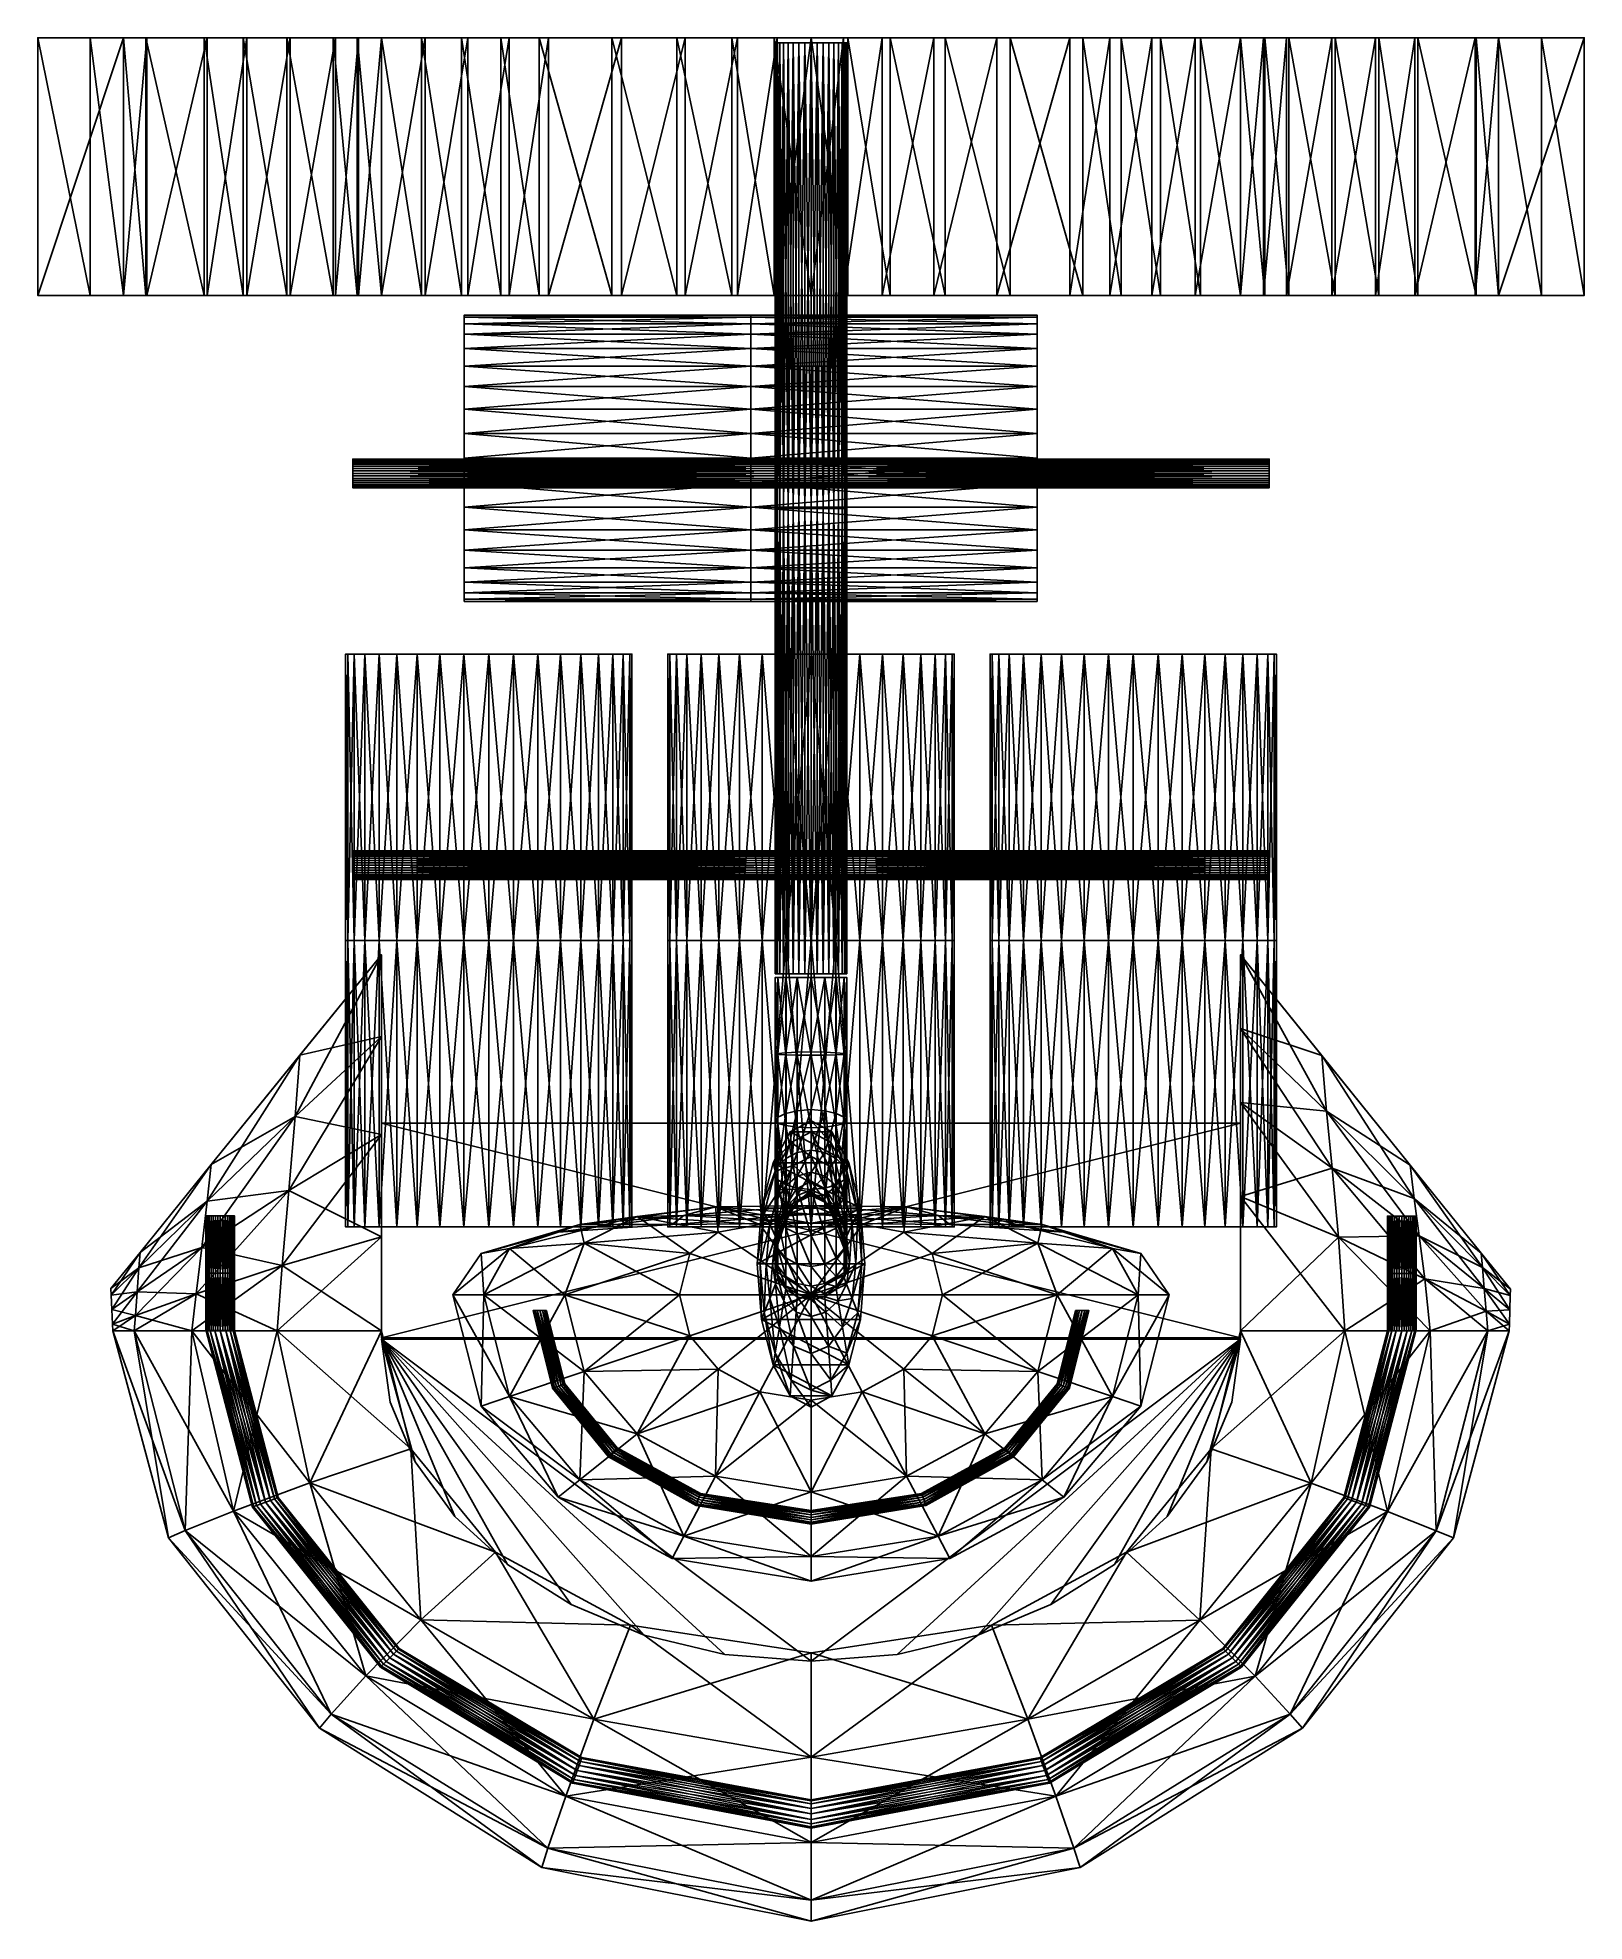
# Model space of a CAD drawing. Header units: metres. Extents: x -1.08 to 1.08, y -0.87 to 1.76.
import ezdxf

# ---------------------------------------------------------------- set-up
doc = ezdxf.new("R2010")
doc.units = ezdxf.units.M

msp = doc.modelspace()

# ---------------------------------------------------------------- linework, layer by layer
at = {"layer": 'Banana 1'}
for points in [[(-0.0461, 0.3357, -0.5519), (-0.05, 0.4433, -0.5306), (-0.05, 0.3363, -0.5325)], [(-0.0461, 0.3357, -0.5519), (-0.0461, 0.4433, -0.55), (-0.05, 0.4433, -0.5306)], [(-0.05, 0.3363, -0.5325), (-0.0461, 0.4433, -0.5112), (-0.0461, 0.3373, -0.5131)], [(-0.05, 0.3363, -0.5325), (-0.05, 0.4433, -0.5306), (-0.0461, 0.4433, -0.5112)], [(-0.0461, 0.4433, -0.55), (-0.0461, 0.4433, -0.5112), (-0.05, 0.4433, -0.5306)], [(-0.0353, 0.3351, -0.5679), (-0.0461, 0.4433, -0.55), (-0.0461, 0.3357, -0.5519)], [(-0.0353, 0.3351, -0.5679), (-0.0353, 0.4433, -0.5659), (-0.0461, 0.4433, -0.55)], [(-0.0461, 0.3373, -0.5131), (-0.0353, 0.4433, -0.4953), (-0.0353, 0.3383, -0.4957)], [(-0.0461, 0.3373, -0.5131), (-0.0461, 0.4433, -0.5112), (-0.0353, 0.4433, -0.4953)], [(-0.0461, 0.4433, -0.5112), (-0.0461, 0.4433, -0.55), (-0.0353, 0.4433, -0.5659)], [(-0.0353, 0.4433, -0.4953), (-0.0461, 0.4433, -0.5112), (-0.0353, 0.4433, -0.5659)], [(-0.0194, 0.3348, -0.5787), (-0.0353, 0.4433, -0.5659), (-0.0353, 0.3351, -0.5679)], [(-0.0194, 0.3348, -0.5787), (-0.0194, 0.4433, -0.5767), (-0.0353, 0.4433, -0.5659)], [(-0.0353, 0.3383, -0.4957), (-0.0194, 0.4433, -0.4846), (-0.0194, 0.3392, -0.4831)], [(-0.0353, 0.3383, -0.4957), (-0.0353, 0.4433, -0.4953), (-0.0194, 0.4433, -0.4846)], [(0.0353, 0.4433, -0.5659), (0.0353, 0.4433, -0.4953), (-0.0353, 0.4433, -0.5659)], [(0.0194, 0.4433, -0.4846), (-0.0353, 0.4433, -0.4953), (0.0353, 0.4433, -0.4953)], [(0.0353, 0.4433, -0.4953), (-0.0353, 0.4433, -0.4953), (-0.0353, 0.4433, -0.5659)], [(-0.0194, 0.4433, -0.4846), (-0.0353, 0.4433, -0.4953), (0.0194, 0.4433, -0.4846)], [(-0.0194, 0.4433, -0.5767), (0.0353, 0.4433, -0.5659), (-0.0353, 0.4433, -0.5659)], [(0, 0.3346, -0.5826), (-0.0194, 0.4433, -0.5767), (-0.0194, 0.3348, -0.5787)], [(0, 0.3346, -0.5826), (0, 0.4433, -0.5806), (-0.0194, 0.4433, -0.5767)], [(-0.0194, 0.3392, -0.4831), (0, 0.4433, -0.4806), (0, 0.3395, -0.4783)], [(-0.0194, 0.3392, -0.4831), (-0.0194, 0.4433, -0.4846), (0, 0.4433, -0.4806)], [(-0.0194, 0.4433, -0.5767), (0.0194, 0.4433, -0.5767), (0.0353, 0.4433, -0.5659)], [(0.0194, 0.4433, -0.5767), (-0.0194, 0.4433, -0.5767), (0, 0.4433, -0.5806)], [(-0.0194, 0.4433, -0.4846), (0.0194, 0.4433, -0.4846), (0, 0.4433, -0.4806)], [(0.0194, 0.3348, -0.5787), (0, 0.4433, -0.5806), (0, 0.3346, -0.5826)], [(0.0194, 0.3348, -0.5787), (0.0194, 0.4433, -0.5767), (0, 0.4433, -0.5806)], [(0, 0.3395, -0.4783), (0.0194, 0.4433, -0.4846), (0.0194, 0.3392, -0.4831)], [(0, 0.3395, -0.4783), (0, 0.4433, -0.4806), (0.0194, 0.4433, -0.4846)], [(0.0353, 0.3351, -0.5679), (0.0194, 0.4433, -0.5767), (0.0194, 0.3348, -0.5787)], [(0.0353, 0.3351, -0.5679), (0.0353, 0.4433, -0.5659), (0.0194, 0.4433, -0.5767)], [(0.0194, 0.3392, -0.4831), (0.0353, 0.4433, -0.4953), (0.0353, 0.3383, -0.4957)], [(0.0194, 0.3392, -0.4831), (0.0194, 0.4433, -0.4846), (0.0353, 0.4433, -0.4953)], [(0.0461, 0.3357, -0.5519), (0.0353, 0.4433, -0.5659), (0.0353, 0.3351, -0.5679)], [(0.0461, 0.3357, -0.5519), (0.0461, 0.4433, -0.55), (0.0353, 0.4433, -0.5659)], [(0.0353, 0.3383, -0.4957), (0.0461, 0.4433, -0.5112), (0.0461, 0.3373, -0.5131)], [(0.0353, 0.3383, -0.4957), (0.0353, 0.4433, -0.4953), (0.0461, 0.4433, -0.5112)], [(0.0353, 0.4433, -0.5659), (0.0461, 0.4433, -0.55), (0.0461, 0.4433, -0.5112)], [(0.0353, 0.4433, -0.4953), (0.0353, 0.4433, -0.5659), (0.0461, 0.4433, -0.5112)], [(0.05, 0.3363, -0.5325), (0.0461, 0.4433, -0.55), (0.0461, 0.3357, -0.5519)], [(0.05, 0.3363, -0.5325), (0.05, 0.4433, -0.5306), (0.0461, 0.4433, -0.55)], [(0.0461, 0.3373, -0.5131), (0.05, 0.4433, -0.5306), (0.05, 0.3363, -0.5325)], [(0.0461, 0.3373, -0.5131), (0.0461, 0.4433, -0.5112), (0.05, 0.4433, -0.5306)], [(0.0461, 0.4433, -0.5112), (0.0461, 0.4433, -0.55), (0.05, 0.4433, -0.5306)], [(-0.05, 0.2433, -0.5327), (-0.0461, 0.3373, -0.5131), (-0.0461, 0.2482, -0.5121)], [(-0.05, 0.2433, -0.5327), (-0.05, 0.3363, -0.5325), (-0.0461, 0.3373, -0.5131)], [(-0.0461, 0.2395, -0.5518), (-0.05, 0.3363, -0.5325), (-0.05, 0.2433, -0.5327)], [(-0.0461, 0.2395, -0.5518), (-0.0461, 0.3357, -0.5519), (-0.05, 0.3363, -0.5325)], [(-0.0461, 0.2482, -0.5121), (-0.0353, 0.3383, -0.4957), (-0.0353, 0.2533, -0.4922)], [(-0.0461, 0.2482, -0.5121), (-0.0461, 0.3373, -0.5131), (-0.0353, 0.3383, -0.4957)], [(-0.0353, 0.2364, -0.5675), (-0.0461, 0.3357, -0.5519), (-0.0461, 0.2395, -0.5518)], [(-0.0353, 0.2364, -0.5675), (-0.0353, 0.3351, -0.5679), (-0.0461, 0.3357, -0.5519)], [(-0.0353, 0.2533, -0.4922), (-0.0194, 0.3392, -0.4831), (-0.0194, 0.2572, -0.4773)], [(-0.0353, 0.2533, -0.4922), (-0.0353, 0.3383, -0.4957), (-0.0194, 0.3392, -0.4831)], [(-0.0194, 0.2342, -0.5781), (-0.0353, 0.3351, -0.5679), (-0.0353, 0.2364, -0.5675)], [(-0.0194, 0.2342, -0.5781), (-0.0194, 0.3348, -0.5787), (-0.0353, 0.3351, -0.5679)], [(-0.0194, 0.2572, -0.4773), (0, 0.3395, -0.4783), (0, 0.2588, -0.4714)], [(-0.0194, 0.2572, -0.4773), (-0.0194, 0.3392, -0.4831), (0, 0.3395, -0.4783)], [(0, 0.2335, -0.5819), (-0.0194, 0.3348, -0.5787), (-0.0194, 0.2342, -0.5781)], [(0, 0.2335, -0.5819), (0, 0.3346, -0.5826), (-0.0194, 0.3348, -0.5787)], [(0, 0.2588, -0.4714), (0, 0.3395, -0.4783), (0.0194, 0.3392, -0.4831)], [(0, 0.2588, -0.4714), (0.0194, 0.3392, -0.4831), (0.0194, 0.2572, -0.4773)], [(0.0194, 0.2342, -0.5781), (0.0194, 0.3348, -0.5787), (0, 0.3346, -0.5826)], [(0.0194, 0.2342, -0.5781), (0, 0.3346, -0.5826), (0, 0.2335, -0.5819)], [(0.0194, 0.2572, -0.4773), (0.0194, 0.3392, -0.4831), (0.0353, 0.3383, -0.4957)], [(0.0194, 0.2572, -0.4773), (0.0353, 0.3383, -0.4957), (0.0353, 0.2533, -0.4922)], [(0.0353, 0.2364, -0.5675), (0.0353, 0.3351, -0.5679), (0.0194, 0.3348, -0.5787)], [(0.0353, 0.2364, -0.5675), (0.0194, 0.3348, -0.5787), (0.0194, 0.2342, -0.5781)], [(0.0353, 0.2533, -0.4922), (0.0353, 0.3383, -0.4957), (0.0461, 0.3373, -0.5131)], [(0.0353, 0.2533, -0.4922), (0.0461, 0.3373, -0.5131), (0.0461, 0.2482, -0.5121)], [(0.0461, 0.2395, -0.5518), (0.0461, 0.3357, -0.5519), (0.0353, 0.3351, -0.5679)], [(0.0461, 0.2395, -0.5518), (0.0353, 0.3351, -0.5679), (0.0353, 0.2364, -0.5675)], [(0.0461, 0.2482, -0.5121), (0.0461, 0.3373, -0.5131), (0.05, 0.3363, -0.5325)], [(0.05, 0.2433, -0.5327), (0.05, 0.3363, -0.5325), (0.0461, 0.3357, -0.5519)], [(0.0461, 0.2482, -0.5121), (0.05, 0.3363, -0.5325), (0.05, 0.2433, -0.5327)], [(0.05, 0.2433, -0.5327), (0.0461, 0.3357, -0.5519), (0.0461, 0.2395, -0.5518)], [(-0.05, 0.1691, -0.5236), (-0.0461, 0.2482, -0.5121), (-0.0461, 0.1796, -0.5031)], [(-0.05, 0.1691, -0.5236), (-0.05, 0.2433, -0.5327), (-0.0461, 0.2482, -0.5121)], [(-0.0461, 0.1606, -0.5411), (-0.05, 0.2433, -0.5327), (-0.05, 0.1691, -0.5236)], [(-0.0461, 0.1606, -0.5411), (-0.0461, 0.2395, -0.5518), (-0.05, 0.2433, -0.5327)], [(-0.0461, 0.1796, -0.5031), (-0.0353, 0.2533, -0.4922), (-0.0353, 0.1904, -0.4824)], [(-0.0461, 0.1796, -0.5031), (-0.0461, 0.2482, -0.5121), (-0.0353, 0.2533, -0.4922)], [(-0.0353, 0.1536, -0.5554), (-0.0461, 0.2395, -0.5518), (-0.0461, 0.1606, -0.5411)], [(-0.0353, 0.1536, -0.5554), (-0.0353, 0.2364, -0.5675), (-0.0461, 0.2395, -0.5518)], [(-0.0353, 0.1904, -0.4824), (-0.0194, 0.2572, -0.4773), (-0.0194, 0.1989, -0.4664)], [(-0.0353, 0.1904, -0.4824), (-0.0353, 0.2533, -0.4922), (-0.0194, 0.2572, -0.4773)], [(-0.0291, 0.2276, -0.1973), (0, 0.2277, -0.2102), (0, 0.2433, -0.1973)], [(0.0291, 0.2276, -0.1973), (-0.0291, 0.2276, -0.1973), (0, 0.2433, -0.1973)], [(-0.0194, 0.1989, -0.4664), (0, 0.2588, -0.4714), (0, 0.2023, -0.46)], [(-0.0194, 0.1989, -0.4664), (-0.0194, 0.2572, -0.4773), (0, 0.2588, -0.4714)], [(0, 0.2023, -0.46), (0, 0.2588, -0.4714), (0.0194, 0.2572, -0.4773)], [(0, 0.2023, -0.46), (0.0194, 0.2572, -0.4773), (0.0194, 0.1989, -0.4664)], [(0, 0.2433, -0.1973), (0.0276, 0.2129, -0.2102), (0.0291, 0.2276, -0.1973)], [(0, 0.2433, -0.1973), (0, 0.2277, -0.2102), (0.0276, 0.2129, -0.2102)], [(0.0194, 0.1989, -0.4664), (0.0194, 0.2572, -0.4773), (0.0353, 0.2533, -0.4922)], [(0.0194, 0.1989, -0.4664), (0.0353, 0.2533, -0.4922), (0.0353, 0.1904, -0.4824)], [(0.0353, 0.1904, -0.4824), (0.0353, 0.2533, -0.4922), (0.0461, 0.2482, -0.5121)], [(0.0353, 0.1904, -0.4824), (0.0461, 0.2482, -0.5121), (0.0461, 0.1796, -0.5031)], [(0.0461, 0.1606, -0.5411), (0.0461, 0.2395, -0.5518), (0.0353, 0.2364, -0.5675)], [(0.0461, 0.1796, -0.5031), (0.0461, 0.2482, -0.5121), (0.05, 0.2433, -0.5327)], [(0.05, 0.1691, -0.5236), (0.05, 0.2433, -0.5327), (0.0461, 0.2395, -0.5518)], [(0.0461, 0.1796, -0.5031), (0.05, 0.2433, -0.5327), (0.05, 0.1691, -0.5236)], [(0.05, 0.1691, -0.5236), (0.0461, 0.2395, -0.5518), (0.0461, 0.1606, -0.5411)], [(-0.053, 0.1846, -0.1973), (-0.0276, 0.2129, -0.2102), (-0.0291, 0.2276, -0.1973)], [(0.053, 0.1846, -0.1973), (-0.053, 0.1846, -0.1973), (-0.0291, 0.2276, -0.1973)], [(-0.053, 0.1846, -0.1973), (-0.0502, 0.1729, -0.2102), (-0.0276, 0.2129, -0.2102)], [(-0.0502, 0.1729, -0.2102), (-0.0243, 0.1805, -0.2442), (-0.0276, 0.2129, -0.2102)], [(-0.0194, 0.1489, -0.5651), (-0.0353, 0.2364, -0.5675), (-0.0353, 0.1536, -0.5554)], [(-0.0194, 0.1489, -0.5651), (-0.0194, 0.2342, -0.5781), (-0.0353, 0.2364, -0.5675)], [(-0.0291, 0.2276, -0.1973), (-0.0276, 0.2129, -0.2102), (0, 0.2277, -0.2102)], [(-0.0291, 0.2276, -0.1973), (0.0291, 0.2276, -0.1973), (0.053, 0.1846, -0.1973)], [(-0.0276, 0.2129, -0.2102), (0, 0.1933, -0.2442), (0, 0.2277, -0.2102)], [(-0.0276, 0.2129, -0.2102), (-0.0243, 0.1805, -0.2442), (0, 0.1933, -0.2442)], [(0, 0.1471, -0.5686), (-0.0194, 0.2342, -0.5781), (-0.0194, 0.1489, -0.5651)], [(0, 0.1471, -0.5686), (0, 0.2335, -0.5819), (-0.0194, 0.2342, -0.5781)], [(0.0194, 0.1489, -0.5651), (0.0194, 0.2342, -0.5781), (0, 0.2335, -0.5819)], [(0.0194, 0.1489, -0.5651), (0, 0.2335, -0.5819), (0, 0.1471, -0.5686)], [(0, 0.2277, -0.2102), (0.0243, 0.1805, -0.2442), (0.0276, 0.2129, -0.2102)], [(0, 0.2277, -0.2102), (0, 0.1933, -0.2442), (0.0243, 0.1805, -0.2442)], [(0.0353, 0.1536, -0.5554), (0.0353, 0.2364, -0.5675), (0.0194, 0.2342, -0.5781)], [(0.0353, 0.1536, -0.5554), (0.0194, 0.2342, -0.5781), (0.0194, 0.1489, -0.5651)], [(0.0276, 0.2129, -0.2102), (0.0243, 0.1805, -0.2442), (0.0441, 0.1467, -0.2442)], [(0.0291, 0.2276, -0.1973), (0.0276, 0.2129, -0.2102), (0.0502, 0.1729, -0.2102)], [(0.0276, 0.2129, -0.2102), (0.0441, 0.1467, -0.2442), (0.0502, 0.1729, -0.2102)], [(0.0291, 0.2276, -0.1973), (0.0502, 0.1729, -0.2102), (0.053, 0.1846, -0.1973)], [(0.0461, 0.1606, -0.5411), (0.0353, 0.2364, -0.5675), (0.0353, 0.1536, -0.5554)], [(-0.0691, 0.121, -0.1973), (-0.0502, 0.1729, -0.2102), (-0.053, 0.1846, -0.1973)], [(0.0691, 0.121, -0.1973), (-0.0691, 0.121, -0.1973), (-0.053, 0.1846, -0.1973)], [(0.053, 0.1846, -0.1973), (0.0691, 0.121, -0.1973), (-0.053, 0.1846, -0.1973)], [(-0.0461, 0.1348, -0.4808), (-0.0353, 0.1904, -0.4824), (-0.0353, 0.1521, -0.4635)], [(-0.0461, 0.1348, -0.4808), (-0.0461, 0.1796, -0.5031), (-0.0353, 0.1904, -0.4824)], [(-0.0353, 0.1521, -0.4635), (-0.0194, 0.1989, -0.4664), (-0.0194, 0.1658, -0.4498)], [(-0.0353, 0.1521, -0.4635), (-0.0353, 0.1904, -0.4824), (-0.0194, 0.1989, -0.4664)], [(-0.0243, 0.1805, -0.2442), (0, 0.159, -0.2922), (0, 0.1933, -0.2442)], [(-0.0194, 0.1658, -0.4498), (0, 0.2023, -0.46), (0, 0.1714, -0.4443)], [(-0.0194, 0.1658, -0.4498), (-0.0194, 0.1989, -0.4664), (0, 0.2023, -0.46)], [(0, 0.1714, -0.4443), (0, 0.2023, -0.46), (0.0194, 0.1989, -0.4664)], [(0, 0.1714, -0.4443), (0.0194, 0.1989, -0.4664), (0.0194, 0.1658, -0.4498)], [(0, 0.1933, -0.2442), (0.0209, 0.1477, -0.2922), (0.0243, 0.1805, -0.2442)], [(0, 0.1933, -0.2442), (0, 0.159, -0.2922), (0.0209, 0.1477, -0.2922)], [(0.0194, 0.1658, -0.4498), (0.0194, 0.1989, -0.4664), (0.0353, 0.1904, -0.4824)], [(0.0194, 0.1658, -0.4498), (0.0353, 0.1904, -0.4824), (0.0353, 0.1521, -0.4635)], [(0.0353, 0.1521, -0.4635), (0.0353, 0.1904, -0.4824), (0.0461, 0.1796, -0.5031)], [(0.053, 0.1846, -0.1973), (0.0502, 0.1729, -0.2102), (0.0655, 0.1142, -0.2102)], [(0.053, 0.1846, -0.1973), (0.0655, 0.1142, -0.2102), (0.0691, 0.121, -0.1973)], [(-0.0691, 0.121, -0.1973), (-0.0655, 0.1142, -0.2102), (-0.0502, 0.1729, -0.2102)], [(-0.0655, 0.1142, -0.2102), (-0.0441, 0.1467, -0.2442), (-0.0502, 0.1729, -0.2102)], [(-0.0502, 0.1729, -0.2102), (-0.0441, 0.1467, -0.2442), (-0.0243, 0.1805, -0.2442)], [(-0.05, 0.1183, -0.4973), (-0.0461, 0.1796, -0.5031), (-0.0461, 0.1348, -0.4808)], [(-0.05, 0.1183, -0.4973), (-0.05, 0.1691, -0.5236), (-0.0461, 0.1796, -0.5031)], [(-0.0461, 0.1046, -0.511), (-0.05, 0.1691, -0.5236), (-0.05, 0.1183, -0.4973)], [(-0.0461, 0.1046, -0.511), (-0.0461, 0.1606, -0.5411), (-0.05, 0.1691, -0.5236)], [(-0.0353, 0.0934, -0.5223), (-0.0461, 0.1606, -0.5411), (-0.0461, 0.1046, -0.511)], [(-0.0353, 0.0934, -0.5223), (-0.0353, 0.1536, -0.5554), (-0.0461, 0.1606, -0.5411)], [(-0.0441, 0.1467, -0.2442), (-0.0209, 0.1477, -0.2922), (-0.0243, 0.1805, -0.2442)], [(-0.0353, 0.1215, -0.4285), (-0.0194, 0.1658, -0.4498), (-0.0194, 0.139, -0.4174)], [(-0.0353, 0.1215, -0.4285), (-0.0353, 0.1521, -0.4635), (-0.0194, 0.1658, -0.4498)], [(-0.0243, 0.1805, -0.2442), (-0.0209, 0.1477, -0.2922), (0, 0.159, -0.2922)], [(-0.0209, 0.1477, -0.2922), (0, 0.1433, -0.3473), (0, 0.159, -0.2922)], [(-0.0194, 0.139, -0.4174), (0, 0.1714, -0.4443), (0, 0.1462, -0.4129)], [(-0.0194, 0.139, -0.4174), (-0.0194, 0.1658, -0.4498), (0, 0.1714, -0.4443)], [(0, 0.1462, -0.4129), (0, 0.1714, -0.4443), (0.0194, 0.1658, -0.4498)], [(0, 0.1462, -0.4129), (0.0194, 0.1658, -0.4498), (0.0194, 0.139, -0.4174)], [(0, 0.159, -0.2922), (0.0194, 0.1316, -0.3473), (0.0209, 0.1477, -0.2922)], [(0, 0.159, -0.2922), (0, 0.1433, -0.3473), (0.0194, 0.1316, -0.3473)], [(0.0194, 0.139, -0.4174), (0.0194, 0.1658, -0.4498), (0.0353, 0.1521, -0.4635)], [(0.0243, 0.1805, -0.2442), (0.0209, 0.1477, -0.2922), (0.0381, 0.1192, -0.2922)], [(0.0243, 0.1805, -0.2442), (0.0381, 0.1192, -0.2922), (0.0441, 0.1467, -0.2442)], [(0.0353, 0.1521, -0.4635), (0.0461, 0.1796, -0.5031), (0.0461, 0.1348, -0.4808)], [(0.0461, 0.1046, -0.511), (0.0461, 0.1606, -0.5411), (0.0353, 0.1536, -0.5554)], [(0.0502, 0.1729, -0.2102), (0.0441, 0.1467, -0.2442), (0.0576, 0.0987, -0.2442)], [(0.0461, 0.1348, -0.4808), (0.0461, 0.1796, -0.5031), (0.05, 0.1691, -0.5236)], [(0.05, 0.1183, -0.4973), (0.05, 0.1691, -0.5236), (0.0461, 0.1606, -0.5411)], [(0.0461, 0.1348, -0.4808), (0.05, 0.1691, -0.5236), (0.05, 0.1183, -0.4973)], [(0.05, 0.1183, -0.4973), (0.0461, 0.1606, -0.5411), (0.0461, 0.1046, -0.511)], [(0.0502, 0.1729, -0.2102), (0.0576, 0.0987, -0.2442), (0.0655, 0.1142, -0.2102)], [(-0.0655, 0.1142, -0.2102), (-0.0576, 0.0987, -0.2442), (-0.0441, 0.1467, -0.2442)], [(-0.0576, 0.0987, -0.2442), (-0.0381, 0.1192, -0.2922), (-0.0441, 0.1467, -0.2442)], [(-0.05, 0.0807, -0.455), (-0.0461, 0.1348, -0.4808), (-0.0461, 0.1, -0.4423)], [(-0.05, 0.0807, -0.455), (-0.05, 0.1183, -0.4973), (-0.0461, 0.1348, -0.4808)], [(-0.0461, 0.1, -0.4423), (-0.0353, 0.1521, -0.4635), (-0.0353, 0.1215, -0.4285)], [(-0.0461, 0.1, -0.4423), (-0.0461, 0.1348, -0.4808), (-0.0353, 0.1521, -0.4635)], [(-0.0441, 0.1467, -0.2442), (-0.0381, 0.1192, -0.2922), (-0.0209, 0.1477, -0.2922)], [(-0.0381, 0.1192, -0.2922), (-0.0194, 0.1316, -0.3473), (-0.0209, 0.1477, -0.2922)], [(-0.0381, 0.1192, -0.2922), (-0.0353, 0.1036, -0.3473), (-0.0194, 0.1316, -0.3473)], [(-0.0194, 0.0858, -0.5299), (-0.0353, 0.1536, -0.5554), (-0.0353, 0.0934, -0.5223)], [(-0.0194, 0.0858, -0.5299), (-0.0194, 0.1489, -0.5651), (-0.0353, 0.1536, -0.5554)], [(-0.0353, 0.1076, -0.4003), (-0.0194, 0.139, -0.4174), (-0.0194, 0.1297, -0.3927)], [(-0.0353, 0.1076, -0.4003), (-0.0353, 0.1215, -0.4285), (-0.0194, 0.139, -0.4174)], [(-0.0353, 0.1036, -0.3473), (-0.0194, 0.1299, -0.3709), (-0.0194, 0.1316, -0.3473)], [(-0.0209, 0.1477, -0.2922), (-0.0194, 0.1316, -0.3473), (0, 0.1433, -0.3473)], [(0, 0.083, -0.5327), (-0.0194, 0.1489, -0.5651), (-0.0194, 0.0858, -0.5299)], [(0, 0.083, -0.5327), (0, 0.1471, -0.5686), (-0.0194, 0.1489, -0.5651)], [(-0.0194, 0.1297, -0.3927), (0, 0.1462, -0.4129), (0, 0.1388, -0.3896)], [(-0.0194, 0.1297, -0.3927), (-0.0194, 0.139, -0.4174), (0, 0.1462, -0.4129)], [(-0.0194, 0.1316, -0.3473), (0, 0.1408, -0.3694), (0, 0.1433, -0.3473)], [(-0.0194, 0.1316, -0.3473), (-0.0194, 0.1299, -0.3709), (0, 0.1408, -0.3694)], [(-0.0194, 0.1299, -0.3709), (0, 0.1388, -0.3896), (0, 0.1408, -0.3694)], [(-0.0194, 0.1299, -0.3709), (-0.0194, 0.1297, -0.3927), (0, 0.1388, -0.3896)], [(0.0194, 0.0858, -0.5299), (0.0194, 0.1489, -0.5651), (0, 0.1471, -0.5686)], [(0.0194, 0.0858, -0.5299), (0, 0.1471, -0.5686), (0, 0.083, -0.5327)], [(0, 0.1388, -0.3896), (0, 0.1462, -0.4129), (0.0194, 0.139, -0.4174)], [(0, 0.1433, -0.3473), (0.0194, 0.1299, -0.3709), (0.0194, 0.1316, -0.3473)], [(0, 0.1433, -0.3473), (0, 0.1408, -0.3694), (0.0194, 0.1299, -0.3709)], [(0, 0.1408, -0.3694), (0.0194, 0.1297, -0.3927), (0.0194, 0.1299, -0.3709)], [(0, 0.1408, -0.3694), (0, 0.1388, -0.3896), (0.0194, 0.1297, -0.3927)], [(0, 0.1388, -0.3896), (0.0194, 0.139, -0.4174), (0.0194, 0.1297, -0.3927)], [(0.0353, 0.0934, -0.5223), (0.0353, 0.1536, -0.5554), (0.0194, 0.1489, -0.5651)], [(0.0194, 0.139, -0.4174), (0.0353, 0.1521, -0.4635), (0.0353, 0.1215, -0.4285)], [(0.0353, 0.0934, -0.5223), (0.0194, 0.1489, -0.5651), (0.0194, 0.0858, -0.5299)], [(0.0209, 0.1477, -0.2922), (0.0194, 0.1316, -0.3473), (0.0353, 0.1036, -0.3473)], [(0.0194, 0.1297, -0.3927), (0.0194, 0.139, -0.4174), (0.0353, 0.1215, -0.4285)], [(0.0194, 0.1316, -0.3473), (0.0353, 0.1038, -0.3747), (0.0353, 0.1036, -0.3473)], [(0.0194, 0.1316, -0.3473), (0.0194, 0.1299, -0.3709), (0.0353, 0.1038, -0.3747)], [(0.0209, 0.1477, -0.2922), (0.0353, 0.1036, -0.3473), (0.0381, 0.1192, -0.2922)], [(0.0461, 0.1046, -0.511), (0.0353, 0.1536, -0.5554), (0.0353, 0.0934, -0.5223)], [(0.0353, 0.1215, -0.4285), (0.0353, 0.1521, -0.4635), (0.0461, 0.1348, -0.4808)], [(0.0353, 0.1215, -0.4285), (0.0461, 0.1348, -0.4808), (0.0461, 0.1, -0.4423)], [(0.0441, 0.1467, -0.2442), (0.0381, 0.1192, -0.2922), (0.0497, 0.0817, -0.2922)], [(0.0441, 0.1467, -0.2442), (0.0497, 0.0817, -0.2922), (0.0576, 0.0987, -0.2442)], [(0.0461, 0.1, -0.4423), (0.0461, 0.1348, -0.4808), (0.05, 0.1183, -0.4973)], [(-0.075, 0.0433, -0.1973), (-0.0655, 0.1142, -0.2102), (-0.0691, 0.121, -0.1973)], [(-0.0691, 0.121, -0.1973), (0.0691, 0.121, -0.1973), (-0.075, 0.0433, -0.1973)], [(0.075, 0.0433, -0.1973), (-0.075, 0.0433, -0.1973), (0.0691, 0.121, -0.1973)], [(-0.075, 0.0433, -0.1973), (-0.0711, 0.0433, -0.2102), (-0.0655, 0.1142, -0.2102)], [(-0.0711, 0.0433, -0.2102), (-0.0576, 0.0987, -0.2442), (-0.0655, 0.1142, -0.2102)], [(-0.0576, 0.0987, -0.2442), (-0.0497, 0.0817, -0.2922), (-0.0381, 0.1192, -0.2922)], [(-0.0461, 0.0648, -0.4657), (-0.05, 0.1183, -0.4973), (-0.05, 0.0807, -0.455)], [(-0.0461, 0.0648, -0.4657), (-0.0461, 0.1046, -0.511), (-0.05, 0.1183, -0.4973)], [(-0.0497, 0.0817, -0.2922), (-0.0353, 0.1036, -0.3473), (-0.0381, 0.1192, -0.2922)], [(-0.0461, 0.0809, -0.4096), (-0.0353, 0.1215, -0.4285), (-0.0353, 0.1076, -0.4003)], [(-0.0461, 0.0809, -0.4096), (-0.0461, 0.1, -0.4423), (-0.0353, 0.1215, -0.4285)], [(-0.0461, 0.0727, -0.3792), (-0.0353, 0.1076, -0.4003), (-0.0353, 0.1038, -0.3747)], [(-0.0461, 0.0727, -0.3792), (-0.0461, 0.0809, -0.4096), (-0.0353, 0.1076, -0.4003)], [(-0.0353, 0.1036, -0.3473), (-0.0353, 0.1038, -0.3747), (-0.0194, 0.1299, -0.3709)], [(-0.0353, 0.1038, -0.3747), (-0.0194, 0.1297, -0.3927), (-0.0194, 0.1299, -0.3709)], [(-0.0353, 0.1038, -0.3747), (-0.0353, 0.1076, -0.4003), (-0.0194, 0.1297, -0.3927)], [(0.0194, 0.1299, -0.3709), (0.0353, 0.1076, -0.4003), (0.0353, 0.1038, -0.3747)], [(0.0194, 0.1299, -0.3709), (0.0194, 0.1297, -0.3927), (0.0353, 0.1076, -0.4003)], [(0.0194, 0.1297, -0.3927), (0.0353, 0.1215, -0.4285), (0.0353, 0.1076, -0.4003)], [(0.0353, 0.1076, -0.4003), (0.0353, 0.1215, -0.4285), (0.0461, 0.1, -0.4423)], [(0.0381, 0.1192, -0.2922), (0.0353, 0.1036, -0.3473), (0.0461, 0.0706, -0.3473)], [(0.0353, 0.1038, -0.3747), (0.0353, 0.1076, -0.4003), (0.0461, 0.0809, -0.4096)], [(0.0353, 0.1076, -0.4003), (0.0461, 0.1, -0.4423), (0.0461, 0.0809, -0.4096)], [(0.0381, 0.1192, -0.2922), (0.0461, 0.0706, -0.3473), (0.0497, 0.0817, -0.2922)], [(0.05, 0.0807, -0.455), (0.05, 0.1183, -0.4973), (0.0461, 0.1046, -0.511)], [(0.0461, 0.1, -0.4423), (0.05, 0.1183, -0.4973), (0.05, 0.0807, -0.455)], [(0.0655, 0.1142, -0.2102), (0.0576, 0.0987, -0.2442), (0.0625, 0.0433, -0.2442)], [(0.0655, 0.1142, -0.2102), (0.0625, 0.0433, -0.2442), (0.0711, 0.0433, -0.2102)], [(0.0691, 0.121, -0.1973), (0.0655, 0.1142, -0.2102), (0.0711, 0.0433, -0.2102)], [(0.0691, 0.121, -0.1973), (0.0711, 0.0433, -0.2102), (0.075, 0.0433, -0.1973)], [(-0.0711, 0.0433, -0.2102), (-0.0625, 0.0433, -0.2442), (-0.0576, 0.0987, -0.2442)], [(-0.0625, 0.0433, -0.2442), (-0.0497, 0.0817, -0.2922), (-0.0576, 0.0987, -0.2442)], [(-0.0625, 0.0433, -0.2442), (-0.0539, 0.0433, -0.2922), (-0.0497, 0.0817, -0.2922)], [(-0.0539, 0.0433, -0.2922), (-0.0461, 0.0706, -0.3473), (-0.0497, 0.0817, -0.2922)], [(-0.05, 0.0578, -0.418), (-0.0461, 0.1, -0.4423), (-0.0461, 0.0809, -0.4096)], [(-0.05, 0.0578, -0.418), (-0.05, 0.0807, -0.455), (-0.0461, 0.1, -0.4423)], [(-0.05, 0.0464, -0.3832), (-0.0461, 0.0809, -0.4096), (-0.0461, 0.0727, -0.3792)], [(-0.05, 0.0464, -0.3832), (-0.05, 0.0578, -0.418), (-0.0461, 0.0809, -0.4096)], [(-0.0461, 0.0401, -0.4249), (-0.05, 0.0807, -0.455), (-0.05, 0.0578, -0.418)], [(-0.0461, 0.0401, -0.4249), (-0.0461, 0.0648, -0.4657), (-0.05, 0.0807, -0.455)], [(-0.0497, 0.0817, -0.2922), (-0.0461, 0.0706, -0.3473), (-0.0353, 0.1036, -0.3473)], [(-0.0353, 0.0517, -0.4745), (-0.0461, 0.1046, -0.511), (-0.0461, 0.0648, -0.4657)], [(-0.0353, 0.0517, -0.4745), (-0.0353, 0.0934, -0.5223), (-0.0461, 0.1046, -0.511)], [(-0.0461, 0.0706, -0.3473), (-0.0353, 0.1038, -0.3747), (-0.0353, 0.1036, -0.3473)], [(-0.0461, 0.0706, -0.3473), (-0.0461, 0.0727, -0.3792), (-0.0353, 0.1038, -0.3747)], [(-0.0194, 0.0429, -0.4804), (-0.0353, 0.0934, -0.5223), (-0.0353, 0.0517, -0.4745)], [(-0.0194, 0.0429, -0.4804), (-0.0194, 0.0858, -0.5299), (-0.0353, 0.0934, -0.5223)], [(0, 0.0397, -0.4826), (-0.0194, 0.0858, -0.5299), (-0.0194, 0.0429, -0.4804)], [(0, 0.0397, -0.4826), (0, 0.083, -0.5327), (-0.0194, 0.0858, -0.5299)], [(0.0194, 0.0429, -0.4804), (0.0194, 0.0858, -0.5299), (0, 0.083, -0.5327)], [(0.0194, 0.0429, -0.4804), (0, 0.083, -0.5327), (0, 0.0397, -0.4826)], [(0.0353, 0.0517, -0.4745), (0.0353, 0.0934, -0.5223), (0.0194, 0.0858, -0.5299)], [(0.0353, 0.0517, -0.4745), (0.0194, 0.0858, -0.5299), (0.0194, 0.0429, -0.4804)], [(0.0461, 0.0648, -0.4657), (0.0461, 0.1046, -0.511), (0.0353, 0.0934, -0.5223)], [(0.0353, 0.1036, -0.3473), (0.0353, 0.1038, -0.3747), (0.0461, 0.0727, -0.3792)], [(0.0353, 0.1038, -0.3747), (0.0461, 0.0809, -0.4096), (0.0461, 0.0727, -0.3792)], [(0.0353, 0.1036, -0.3473), (0.0461, 0.0727, -0.3792), (0.0461, 0.0706, -0.3473)], [(0.0461, 0.0648, -0.4657), (0.0353, 0.0934, -0.5223), (0.0353, 0.0517, -0.4745)], [(0.05, 0.0807, -0.455), (0.0461, 0.1046, -0.511), (0.0461, 0.0648, -0.4657)], [(0.0461, 0.0809, -0.4096), (0.0461, 0.1, -0.4423), (0.05, 0.0807, -0.455)], [(0.0497, 0.0817, -0.2922), (0.0461, 0.0706, -0.3473), (0.05, 0.0433, -0.3473)], [(0.0461, 0.0727, -0.3792), (0.0461, 0.0809, -0.4096), (0.05, 0.0578, -0.418)], [(0.0461, 0.0809, -0.4096), (0.05, 0.0807, -0.455), (0.05, 0.0578, -0.418)], [(0.05, 0.0578, -0.418), (0.05, 0.0807, -0.455), (0.0461, 0.0648, -0.4657)], [(0.0576, 0.0987, -0.2442), (0.0497, 0.0817, -0.2922), (0.0539, 0.0433, -0.2922)], [(0.0497, 0.0817, -0.2922), (0.05, 0.0433, -0.3473), (0.0539, 0.0433, -0.2922)], [(0.0576, 0.0987, -0.2442), (0.0539, 0.0433, -0.2922), (0.0625, 0.0433, -0.2442)], [(-0.0539, 0.0433, -0.2922), (-0.05, 0.0433, -0.3473), (-0.0461, 0.0706, -0.3473)], [(-0.05, 0.0433, -0.3473), (-0.0461, 0.0727, -0.3792), (-0.0461, 0.0706, -0.3473)], [(-0.05, 0.0433, -0.3473), (-0.05, 0.0464, -0.3832), (-0.0461, 0.0727, -0.3792)], [(-0.0461, 0.0274, -0.3863), (-0.05, 0.0578, -0.418), (-0.05, 0.0464, -0.3832)], [(-0.0461, 0.0274, -0.3863), (-0.0461, 0.0401, -0.4249), (-0.05, 0.0578, -0.418)], [(-0.0353, 0.0255, -0.4306), (-0.0461, 0.0648, -0.4657), (-0.0461, 0.0401, -0.4249)], [(-0.0353, 0.0255, -0.4306), (-0.0353, 0.0517, -0.4745), (-0.0461, 0.0648, -0.4657)], [(0.0461, 0.0401, -0.4249), (0.0461, 0.0648, -0.4657), (0.0353, 0.0517, -0.4745)], [(0.0461, 0.0706, -0.3473), (0.0461, 0.0727, -0.3792), (0.05, 0.0464, -0.3832)], [(0.0461, 0.0727, -0.3792), (0.05, 0.0578, -0.418), (0.05, 0.0464, -0.3832)], [(0.0461, 0.0706, -0.3473), (0.05, 0.0464, -0.3832), (0.05, 0.0433, -0.3473)], [(0.05, 0.0578, -0.418), (0.0461, 0.0648, -0.4657), (0.0461, 0.0401, -0.4249)], [(0.05, 0.0464, -0.3832), (0.05, 0.0578, -0.418), (0.0461, 0.0401, -0.4249)], [(-0.0691, -0.0343, -0.1973), (-0.0711, 0.0433, -0.2102), (-0.075, 0.0433, -0.1973)], [(-0.0691, -0.0343, -0.1973), (-0.075, 0.0433, -0.1973), (0.075, 0.0433, -0.1973)], [(-0.0691, -0.0343, -0.1973), (-0.0655, -0.0252, -0.2102), (-0.0711, 0.0433, -0.2102)], [(-0.0655, -0.0252, -0.2102), (-0.0625, 0.0433, -0.2442), (-0.0711, 0.0433, -0.2102)], [(0.075, 0.0433, -0.1973), (0.0691, -0.0343, -0.1973), (-0.0691, -0.0343, -0.1973)], [(-0.0655, -0.0252, -0.2102), (-0.0576, -0.0052, -0.2442), (-0.0625, 0.0433, -0.2442)], [(-0.0576, -0.0052, -0.2442), (-0.0539, 0.0433, -0.2922), (-0.0625, 0.0433, -0.2442)], [(-0.0576, -0.0052, -0.2442), (-0.0497, 0.0148, -0.2922), (-0.0539, 0.0433, -0.2922)], [(-0.0497, 0.0148, -0.2922), (-0.05, 0.0433, -0.3473), (-0.0539, 0.0433, -0.2922)], [(-0.0461, 0.0239, -0.3473), (-0.05, 0.0464, -0.3832), (-0.05, 0.0433, -0.3473)], [(-0.0461, 0.0239, -0.3473), (-0.0461, 0.0274, -0.3863), (-0.05, 0.0464, -0.3832)], [(-0.0497, 0.0148, -0.2922), (-0.0461, 0.0239, -0.3473), (-0.05, 0.0433, -0.3473)], [(-0.0353, 0.0119, -0.3888), (-0.0461, 0.0401, -0.4249), (-0.0461, 0.0274, -0.3863)], [(-0.0353, 0.0119, -0.3888), (-0.0353, 0.0255, -0.4306), (-0.0461, 0.0401, -0.4249)], [(-0.0353, 0.008, -0.3473), (-0.0461, 0.0274, -0.3863), (-0.0461, 0.0239, -0.3473)], [(-0.0353, 0.008, -0.3473), (-0.0353, 0.0119, -0.3888), (-0.0461, 0.0274, -0.3863)], [(-0.0194, 0.0157, -0.4345), (-0.0353, 0.0517, -0.4745), (-0.0353, 0.0255, -0.4306)], [(-0.0194, 0.0157, -0.4345), (-0.0194, 0.0429, -0.4804), (-0.0353, 0.0517, -0.4745)], [(0, 0.0121, -0.4359), (-0.0194, 0.0429, -0.4804), (-0.0194, 0.0157, -0.4345)], [(0, 0.0121, -0.4359), (0, 0.0397, -0.4826), (-0.0194, 0.0429, -0.4804)], [(0.0194, 0.0157, -0.4345), (0.0194, 0.0429, -0.4804), (0, 0.0397, -0.4826)], [(0.0194, 0.0157, -0.4345), (0, 0.0397, -0.4826), (0, 0.0121, -0.4359)], [(0.0353, 0.0255, -0.4306), (0.0353, 0.0517, -0.4745), (0.0194, 0.0429, -0.4804)], [(0.0353, 0.0255, -0.4306), (0.0194, 0.0429, -0.4804), (0.0194, 0.0157, -0.4345)], [(0.0461, 0.0401, -0.4249), (0.0353, 0.0517, -0.4745), (0.0353, 0.0255, -0.4306)], [(0.0461, 0.0274, -0.3863), (0.0461, 0.0401, -0.4249), (0.0353, 0.0255, -0.4306)], [(0.0461, 0.0239, -0.3473), (0.0461, 0.0274, -0.3863), (0.0353, 0.0119, -0.3888)], [(0.0461, 0.0274, -0.3863), (0.0353, 0.0255, -0.4306), (0.0353, 0.0119, -0.3888)], [(0.05, 0.0433, -0.3473), (0.05, 0.0464, -0.3832), (0.0461, 0.0274, -0.3863)], [(0.05, 0.0464, -0.3832), (0.0461, 0.0401, -0.4249), (0.0461, 0.0274, -0.3863)], [(0.0539, 0.0433, -0.2922), (0.0461, 0.0239, -0.3473), (0.0497, 0.0148, -0.2922)], [(0.0539, 0.0433, -0.2922), (0.05, 0.0433, -0.3473), (0.0461, 0.0239, -0.3473)], [(0.05, 0.0433, -0.3473), (0.0461, 0.0274, -0.3863), (0.0461, 0.0239, -0.3473)], [(0.0625, 0.0433, -0.2442), (0.0497, 0.0148, -0.2922), (0.0576, -0.0052, -0.2442)], [(0.0625, 0.0433, -0.2442), (0.0539, 0.0433, -0.2922), (0.0497, 0.0148, -0.2922)], [(0.0711, 0.0433, -0.2102), (0.0576, -0.0052, -0.2442), (0.0655, -0.0252, -0.2102)], [(0.0711, 0.0433, -0.2102), (0.0625, 0.0433, -0.2442), (0.0576, -0.0052, -0.2442)], [(0.075, 0.0433, -0.1973), (0.0655, -0.0252, -0.2102), (0.0691, -0.0343, -0.1973)], [(0.075, 0.0433, -0.1973), (0.0711, 0.0433, -0.2102), (0.0655, -0.0252, -0.2102)], [(-0.0441, -0.0449, -0.2442), (-0.0497, 0.0148, -0.2922), (-0.0576, -0.0052, -0.2442)], [(-0.0381, -0.0085, -0.2922), (-0.0461, 0.0239, -0.3473), (-0.0497, 0.0148, -0.2922)], [(-0.0441, -0.0449, -0.2442), (-0.0381, -0.0085, -0.2922), (-0.0497, 0.0148, -0.2922)], [(-0.0381, -0.0085, -0.2922), (-0.0353, 0.008, -0.3473), (-0.0461, 0.0239, -0.3473)], [(-0.0209, -0.0243, -0.2922), (-0.0353, 0.008, -0.3473), (-0.0381, -0.0085, -0.2922)], [(-0.0194, 0.0014, -0.3906), (-0.0353, 0.0255, -0.4306), (-0.0353, 0.0119, -0.3888)], [(-0.0194, 0.0014, -0.3906), (-0.0194, 0.0157, -0.4345), (-0.0353, 0.0255, -0.4306)], [(-0.0194, -0.0027, -0.3473), (-0.0353, 0.0119, -0.3888), (-0.0353, 0.008, -0.3473)], [(-0.0194, -0.0027, -0.3473), (-0.0194, 0.0014, -0.3906), (-0.0353, 0.0119, -0.3888)], [(-0.0209, -0.0243, -0.2922), (-0.0194, -0.0027, -0.3473), (-0.0353, 0.008, -0.3473)], [(0, -0.0024, -0.3912), (-0.0194, 0.0157, -0.4345), (-0.0194, 0.0014, -0.3906)], [(0, -0.0024, -0.3912), (0, 0.0121, -0.4359), (-0.0194, 0.0157, -0.4345)], [(0, -0.0067, -0.3473), (-0.0194, 0.0014, -0.3906), (-0.0194, -0.0027, -0.3473)], [(0, -0.0067, -0.3473), (0, -0.0024, -0.3912), (-0.0194, 0.0014, -0.3906)], [(0.0194, 0.0014, -0.3906), (0.0194, 0.0157, -0.4345), (0, 0.0121, -0.4359)], [(0.0194, 0.0014, -0.3906), (0, 0.0121, -0.4359), (0, -0.0024, -0.3912)], [(0.0194, -0.0027, -0.3473), (0.0194, 0.0014, -0.3906), (0, -0.0024, -0.3912)], [(0.0353, 0.0119, -0.3888), (0.0353, 0.0255, -0.4306), (0.0194, 0.0157, -0.4345)], [(0.0353, 0.0119, -0.3888), (0.0194, 0.0157, -0.4345), (0.0194, 0.0014, -0.3906)], [(0.0353, 0.008, -0.3473), (0.0353, 0.0119, -0.3888), (0.0194, 0.0014, -0.3906)], [(0.0381, -0.0085, -0.2922), (0.0353, 0.008, -0.3473), (0.0194, -0.0027, -0.3473)], [(0.0353, 0.008, -0.3473), (0.0194, 0.0014, -0.3906), (0.0194, -0.0027, -0.3473)], [(0.0497, 0.0148, -0.2922), (0.0461, 0.0239, -0.3473), (0.0353, 0.008, -0.3473)], [(0.0461, 0.0239, -0.3473), (0.0353, 0.0119, -0.3888), (0.0353, 0.008, -0.3473)], [(0.0497, 0.0148, -0.2922), (0.0353, 0.008, -0.3473), (0.0381, -0.0085, -0.2922)], [(0.0576, -0.0052, -0.2442), (0.0497, 0.0148, -0.2922), (0.0381, -0.0085, -0.2922)], [(-0.053, -0.0979, -0.1973), (-0.0655, -0.0252, -0.2102), (-0.0691, -0.0343, -0.1973)], [(-0.0502, -0.0814, -0.2102), (-0.0576, -0.0052, -0.2442), (-0.0655, -0.0252, -0.2102)], [(-0.053, -0.0979, -0.1973), (-0.0502, -0.0814, -0.2102), (-0.0655, -0.0252, -0.2102)], [(-0.0502, -0.0814, -0.2102), (-0.0441, -0.0449, -0.2442), (-0.0576, -0.0052, -0.2442)], [(-0.0243, -0.0718, -0.2442), (-0.0381, -0.0085, -0.2922), (-0.0441, -0.0449, -0.2442)], [(-0.0243, -0.0718, -0.2442), (-0.0209, -0.0243, -0.2922), (-0.0381, -0.0085, -0.2922)], [(0, -0.0817, -0.2442), (-0.0209, -0.0243, -0.2922), (-0.0243, -0.0718, -0.2442)], [(0, -0.0301, -0.2922), (-0.0194, -0.0027, -0.3473), (-0.0209, -0.0243, -0.2922)], [(0, -0.0817, -0.2442), (0, -0.0301, -0.2922), (-0.0209, -0.0243, -0.2922)], [(0, -0.0301, -0.2922), (0, -0.0067, -0.3473), (-0.0194, -0.0027, -0.3473)], [(0.0194, -0.0027, -0.3473), (0, -0.0024, -0.3912), (0, -0.0067, -0.3473)], [(0.0209, -0.0243, -0.2922), (0.0194, -0.0027, -0.3473), (0, -0.0067, -0.3473)], [(0.0209, -0.0243, -0.2922), (0, -0.0067, -0.3473), (0, -0.0301, -0.2922)], [(0.0243, -0.0718, -0.2442), (0.0209, -0.0243, -0.2922), (0, -0.0301, -0.2922)], [(0.0381, -0.0085, -0.2922), (0.0194, -0.0027, -0.3473), (0.0209, -0.0243, -0.2922)], [(0.0441, -0.0449, -0.2442), (0.0381, -0.0085, -0.2922), (0.0209, -0.0243, -0.2922)], [(0.0441, -0.0449, -0.2442), (0.0209, -0.0243, -0.2922), (0.0243, -0.0718, -0.2442)], [(0.0576, -0.0052, -0.2442), (0.0381, -0.0085, -0.2922), (0.0441, -0.0449, -0.2442)], [(0.0655, -0.0252, -0.2102), (0.0576, -0.0052, -0.2442), (0.0441, -0.0449, -0.2442)], [(0.0655, -0.0252, -0.2102), (0.0441, -0.0449, -0.2442), (0.0502, -0.0814, -0.2102)], [(0.0691, -0.0343, -0.1973), (0.0655, -0.0252, -0.2102), (0.0502, -0.0814, -0.2102)], [(0.0691, -0.0343, -0.1973), (0.053, -0.0979, -0.1973), (-0.0691, -0.0343, -0.1973)], [(-0.053, -0.0979, -0.1973), (-0.0691, -0.0343, -0.1973), (0.053, -0.0979, -0.1973)], [(-0.0276, -0.1193, -0.2102), (-0.0441, -0.0449, -0.2442), (-0.0502, -0.0814, -0.2102)], [(-0.0276, -0.1193, -0.2102), (-0.0243, -0.0718, -0.2442), (-0.0441, -0.0449, -0.2442)], [(0.0243, -0.0718, -0.2442), (0, -0.0301, -0.2922), (0, -0.0817, -0.2442)], [(0.0502, -0.0814, -0.2102), (0.0441, -0.0449, -0.2442), (0.0243, -0.0718, -0.2442)], [(0.0691, -0.0343, -0.1973), (0.0502, -0.0814, -0.2102), (0.053, -0.0979, -0.1973)], [(0, -0.1332, -0.2102), (-0.0243, -0.0718, -0.2442), (-0.0276, -0.1193, -0.2102)], [(0, -0.1332, -0.2102), (0, -0.0817, -0.2442), (-0.0243, -0.0718, -0.2442)], [(0.0276, -0.1193, -0.2102), (0.0243, -0.0718, -0.2442), (0, -0.0817, -0.2442)], [(0.0502, -0.0814, -0.2102), (0.0243, -0.0718, -0.2442), (0.0276, -0.1193, -0.2102)], [(-0.0291, -0.1409, -0.1973), (-0.0502, -0.0814, -0.2102), (-0.053, -0.0979, -0.1973)], [(0.053, -0.0979, -0.1973), (0.0291, -0.1409, -0.1973), (-0.053, -0.0979, -0.1973)], [(-0.053, -0.0979, -0.1973), (0.0291, -0.1409, -0.1973), (-0.0291, -0.1409, -0.1973)], [(-0.0291, -0.1409, -0.1973), (-0.0276, -0.1193, -0.2102), (-0.0502, -0.0814, -0.2102)], [(0.0276, -0.1193, -0.2102), (0, -0.0817, -0.2442), (0, -0.1332, -0.2102)], [(0.053, -0.0979, -0.1973), (0.0502, -0.0814, -0.2102), (0.0276, -0.1193, -0.2102)], [(0.053, -0.0979, -0.1973), (0.0276, -0.1193, -0.2102), (0.0291, -0.1409, -0.1973)], [(0, -0.1567, -0.1973), (-0.0276, -0.1193, -0.2102), (-0.0291, -0.1409, -0.1973)], [(0, -0.1567, -0.1973), (0, -0.1332, -0.2102), (-0.0276, -0.1193, -0.2102)], [(0.0291, -0.1409, -0.1973), (0.0276, -0.1193, -0.2102), (0, -0.1332, -0.2102)], [(-0.0291, -0.1409, -0.1973), (0.0291, -0.1409, -0.1973), (0, -0.1567, -0.1973)], [(0.0291, -0.1409, -0.1973), (0, -0.1332, -0.2102), (0, -0.1567, -0.1973)]]:
    msp.add_3dface(points, dxfattribs=at)
at = {"layer": 'Body'}
for points in [[(-0.8376, 0.1819, -0.0294), (-0.8376, 0.1819, -0.1706), (-0.6, 0.475, -0.1)], [(-0.6, 0.475, -0.0523), (-0.7138, 0.3346, -0.0079), (-0.8376, 0.1819, -0.0294)], [(-0.6, 0.475, -0.0523), (-0.8376, 0.1819, -0.0294), (-0.6, 0.475, -0.1)], [(-0.6, 0.475, -0.1), (-0.8376, 0.1819, -0.1706), (-0.6, 0.475, -0.1477)], [(-0.6, 0.475, -0.1477), (-0.8376, 0.1819, -0.1706), (-0.7138, 0.3346, -0.1921)], [(-0.6, 0.475, 0), (-0.7202, 0.2491, -0.0079), (-0.7138, 0.3346, -0.0079)], [(-0.6, 0.475, 0), (-0.6, 0.3609, 0), (-0.7202, 0.2491, -0.0079)], [(-0.7138, 0.3346, -0.1921), (-0.6, 0.3609, -0.2), (-0.6, 0.475, -0.2)], [(-0.6, 0.475, -0.2), (-0.6, 0.475, -0.1477), (-0.7138, 0.3346, -0.1921)], [(-0.6, 0.475, 0), (-0.7138, 0.3346, -0.0079), (-0.6, 0.475, -0.0523)], [(-0.6, 0.475, -0.0523), (-0.6, 0.3609, 0), (-0.6, 0.475, 0)], [(-0.6, 0.475, -0.0523), (-0.6, 0.3609, -0.0523), (-0.6, 0.3609, 0)], [(-0.6, 0.475, -0.1), (-0.6, 0.3609, -0.0523), (-0.6, 0.475, -0.0523)], [(-0.6, 0.475, -0.1), (-0.6, 0.3609, -0.1), (-0.6, 0.3609, -0.0523)], [(-0.6, 0.475, -0.1477), (-0.6, 0.3609, -0.1), (-0.6, 0.475, -0.1)], [(-0.6, 0.475, -0.1477), (-0.6, 0.3609, -0.1477), (-0.6, 0.3609, -0.1)], [(-0.6, 0.475, -0.2), (-0.6, 0.3609, -0.1477), (-0.6, 0.475, -0.1477)], [(-0.6, 0.475, -0.2), (-0.6, 0.3609, -0.2), (-0.6, 0.3609, -0.1477)], [(0.7197, 0.2564, -0.1921), (0.6, 0.475, -0.2), (0.6, 0.3719, -0.2)], [(0.7197, 0.2564, -0.1921), (0.7135, 0.3343, -0.1921), (0.6, 0.475, -0.2)], [(0.6, 0.3719, 0), (0.6, 0.475, 0), (0.7135, 0.3343, -0.0079)], [(0.6, 0.3719, -0.0523), (0.6, 0.475, 0), (0.6, 0.3719, 0)], [(0.6, 0.3719, -0.0523), (0.6, 0.475, -0.0523), (0.6, 0.475, 0)], [(0.6, 0.3719, -0.1), (0.6, 0.475, -0.0523), (0.6, 0.3719, -0.0523)], [(0.6, 0.3719, -0.1), (0.6, 0.475, -0.1), (0.6, 0.475, -0.0523)], [(0.6, 0.3719, -0.1477), (0.6, 0.475, -0.1), (0.6, 0.3719, -0.1)], [(0.6, 0.3719, -0.1477), (0.6, 0.475, -0.1477), (0.6, 0.475, -0.1)], [(0.6, 0.3719, -0.2), (0.6, 0.475, -0.1477), (0.6, 0.3719, -0.1477)], [(0.6, 0.3719, -0.2), (0.6, 0.475, -0.2), (0.6, 0.475, -0.1477)], [(0.837, 0.1813, -0.0294), (0.6, 0.475, -0.1), (0.837, 0.1813, -0.1706)], [(0.6, 0.475, -0.0523), (0.837, 0.1813, -0.0294), (0.7135, 0.3343, -0.0079)], [(0.6, 0.475, -0.0523), (0.6, 0.475, -0.1), (0.837, 0.1813, -0.0294)], [(0.6, 0.475, -0.1), (0.6, 0.475, -0.1477), (0.837, 0.1813, -0.1706)], [(0.6, 0.475, -0.2), (0.7135, 0.3343, -0.1921), (0.6, 0.475, -0.1477)], [(0.6, 0.475, -0.1477), (0.7135, 0.3343, -0.1921), (0.837, 0.1813, -0.1706)], [(0.6, 0.475, 0), (0.6, 0.475, -0.0523), (0.7135, 0.3343, -0.0079)], [(0.7278, 0.1772, -0.1921), (0.6, 0.3719, -0.2), (0.6, 0.2688, -0.2)], [(0.7278, 0.1772, -0.1921), (0.7197, 0.2564, -0.1921), (0.6, 0.3719, -0.2)], [(0.6, 0.2688, 0), (0.6, 0.3719, 0), (0.7197, 0.2564, -0.0079)], [(0.6, 0.3719, 0), (0.7135, 0.3343, -0.0079), (0.7197, 0.2564, -0.0079)], [(0.6, 0.2688, -0.0523), (0.6, 0.3719, 0), (0.6, 0.2688, 0)], [(0.6, 0.2688, -0.0523), (0.6, 0.3719, -0.0523), (0.6, 0.3719, 0)], [(0.6, 0.2688, -0.1), (0.6, 0.3719, -0.0523), (0.6, 0.2688, -0.0523)], [(0.6, 0.2688, -0.1), (0.6, 0.3719, -0.1), (0.6, 0.3719, -0.0523)], [(0.6, 0.2688, -0.1477), (0.6, 0.3719, -0.1), (0.6, 0.2688, -0.1)], [(0.6, 0.2688, -0.1477), (0.6, 0.3719, -0.1477), (0.6, 0.3719, -0.1)], [(0.6, 0.2688, -0.2), (0.6, 0.3719, -0.1477), (0.6, 0.2688, -0.1477)], [(0.6, 0.2688, -0.2), (0.6, 0.3719, -0.2), (0.6, 0.3719, -0.1477)], [(-0.6, 0.3609, 0), (-0.7292, 0.146, -0.0079), (-0.7202, 0.2491, -0.0079)], [(-0.6, 0.3609, 0), (-0.6, 0.2239, 0), (-0.7292, 0.146, -0.0079)], [(-0.7138, 0.3346, -0.1921), (-0.7202, 0.2491, -0.1921), (-0.6, 0.3609, -0.2)], [(-0.7202, 0.2491, -0.1921), (-0.6, 0.2239, -0.2), (-0.6, 0.3609, -0.2)], [(-0.6, 0.3609, -0.0523), (-0.6, 0.2239, 0), (-0.6, 0.3609, 0)], [(-0.6, 0.3609, -0.0523), (-0.6, 0.2239, -0.0523), (-0.6, 0.2239, 0)], [(-0.6, 0.3609, -0.1), (-0.6, 0.2239, -0.0523), (-0.6, 0.3609, -0.0523)], [(-0.6, 0.3609, -0.1), (-0.6, 0.2239, -0.1), (-0.6, 0.2239, -0.0523)], [(-0.6, 0.3609, -0.1477), (-0.6, 0.2239, -0.1), (-0.6, 0.3609, -0.1)], [(-0.6, 0.3609, -0.1477), (-0.6, 0.2239, -0.1477), (-0.6, 0.2239, -0.1)], [(-0.6, 0.3609, -0.2), (-0.6, 0.2239, -0.1477), (-0.6, 0.3609, -0.1477)], [(-0.6, 0.3609, -0.2), (-0.6, 0.2239, -0.2), (-0.6, 0.2239, -0.1477)], [(-0.7138, 0.3346, -0.0079), (-0.8431, 0.1311, -0.0294), (-0.8376, 0.1819, -0.0294)], [(-0.7138, 0.3346, -0.0079), (-0.7202, 0.2491, -0.0079), (-0.8431, 0.1311, -0.0294)], [(-0.8376, 0.1819, -0.1706), (-0.7202, 0.2491, -0.1921), (-0.7138, 0.3346, -0.1921)], [(0.8424, 0.1346, -0.1706), (0.7135, 0.3343, -0.1921), (0.7197, 0.2564, -0.1921)], [(0.8424, 0.1346, -0.1706), (0.837, 0.1813, -0.1706), (0.7135, 0.3343, -0.1921)], [(0.7197, 0.2564, -0.0079), (0.7135, 0.3343, -0.0079), (0.837, 0.1813, -0.0294)], [(0.7368, 0.0805, -0.1921), (0.6, 0.2688, -0.2), (0.6, 0.1375, -0.2)], [(0.7368, 0.0805, -0.1921), (0.7278, 0.1772, -0.1921), (0.6, 0.2688, -0.2)], [(0.6, 0.1375, 0), (0.6, 0.2688, 0), (0.7278, 0.1772, -0.0079)], [(0.6, 0.2688, 0), (0.7197, 0.2564, -0.0079), (0.7278, 0.1772, -0.0079)], [(0.6, 0.1375, -0.0523), (0.6, 0.2688, 0), (0.6, 0.1375, 0)], [(0.6, 0.1375, -0.0523), (0.6, 0.2688, -0.0523), (0.6, 0.2688, 0)], [(0.6, 0.1375, -0.1), (0.6, 0.2688, -0.0523), (0.6, 0.1375, -0.0523)], [(0.6, 0.1375, -0.1), (0.6, 0.2688, -0.1), (0.6, 0.2688, -0.0523)], [(0.6, 0.1375, -0.1477), (0.6, 0.2688, -0.1), (0.6, 0.1375, -0.1)], [(0.6, 0.1375, -0.1477), (0.6, 0.2688, -0.1477), (0.6, 0.2688, -0.1)], [(0.6, 0.1375, -0.2), (0.6, 0.2688, -0.1477), (0.6, 0.1375, -0.1477)], [(0.6, 0.1375, -0.2), (0.6, 0.2688, -0.2), (0.6, 0.2688, -0.1477)], [(-0.7202, 0.2491, -0.0079), (-0.8508, 0.0664, -0.0294), (-0.8431, 0.1311, -0.0294)], [(-0.7202, 0.2491, -0.0079), (-0.7292, 0.146, -0.0079), (-0.8508, 0.0664, -0.0294)], [(-0.8376, 0.1819, -0.1706), (-0.8431, 0.1311, -0.1706), (-0.7202, 0.2491, -0.1921)], [(-0.8431, 0.1311, -0.1706), (-0.7292, 0.146, -0.1921), (-0.7202, 0.2491, -0.1921)], [(-0.7202, 0.2491, -0.1921), (-0.7292, 0.146, -0.1921), (-0.6, 0.2239, -0.2)], [(0.8493, 0.0827, -0.1706), (0.7197, 0.2564, -0.1921), (0.7278, 0.1772, -0.1921)], [(0.8493, 0.0827, -0.1706), (0.8424, 0.1346, -0.1706), (0.7197, 0.2564, -0.1921)], [(0.7278, 0.1772, -0.0079), (0.7197, 0.2564, -0.0079), (0.8424, 0.1346, -0.0294)], [(0.7197, 0.2564, -0.0079), (0.837, 0.1813, -0.0294), (0.8424, 0.1346, -0.0294)], [(-0.6, 0.2239, 0), (-0.7385, 0.0411, -0.0079), (-0.7292, 0.146, -0.0079)], [(-0.6, 0.2239, 0), (-0.6, 0.0813, 0), (-0.7385, 0.0411, -0.0079)], [(-0.7292, 0.146, -0.1921), (-0.6, 0.0813, -0.2), (-0.6, 0.2239, -0.2)], [(-0.6, 0.2239, -0.0523), (-0.6, 0.0813, 0), (-0.6, 0.2239, 0)], [(-0.6, 0.2239, -0.0523), (-0.6, 0.0813, -0.0523), (-0.6, 0.0813, 0)], [(-0.6, 0.2239, -0.1), (-0.6, 0.0813, -0.0523), (-0.6, 0.2239, -0.0523)], [(-0.6, 0.2239, -0.1), (-0.6, 0.0813, -0.1), (-0.6, 0.0813, -0.0523)], [(-0.6, 0.2239, -0.1477), (-0.6, 0.0813, -0.1), (-0.6, 0.2239, -0.1)], [(-0.6, 0.2239, -0.1477), (-0.6, 0.0813, -0.1477), (-0.6, 0.0813, -0.1)], [(-0.6, 0.2239, -0.2), (-0.6, 0.0813, -0.1477), (-0.6, 0.2239, -0.1477)], [(-0.6, 0.2239, -0.2), (-0.6, 0.0813, -0.2), (-0.6, 0.0813, -0.1477)], [(-0.8376, 0.1819, -0.0294), (-0.9388, 0.0377, -0.0612), (-0.9371, 0.0592, -0.0612)], [(-0.8376, 0.1819, -0.0294), (-0.8431, 0.1311, -0.0294), (-0.9388, 0.0377, -0.0612)], [(-0.9371, 0.0592, -0.1388), (-0.8431, 0.1311, -0.1706), (-0.8376, 0.1819, -0.1706)], [(-0.8376, 0.1819, -0.0294), (-0.9371, 0.0592, -0.0612), (-0.8376, 0.1819, -0.1706)], [(-0.8376, 0.1819, -0.1706), (-0.9371, 0.0592, -0.0612), (-0.9371, 0.0592, -0.1388)], [(0.6, 0.1375, 0), (0.7278, 0.1772, -0.0079), (0.7368, 0.0805, -0.0079)], [(0.8571, 0.0224, -0.1706), (0.7278, 0.1772, -0.1921), (0.7368, 0.0805, -0.1921)], [(0.8571, 0.0224, -0.1706), (0.8493, 0.0827, -0.1706), (0.7278, 0.1772, -0.1921)], [(0.7368, 0.0805, -0.0079), (0.7278, 0.1772, -0.0079), (0.8493, 0.0827, -0.0294)], [(0.7278, 0.1772, -0.0079), (0.8424, 0.1346, -0.0294), (0.8493, 0.0827, -0.0294)], [(0.938, 0.0382, -0.1388), (0.837, 0.1813, -0.1706), (0.8424, 0.1346, -0.1706)], [(0.938, 0.0382, -0.1388), (0.9361, 0.0584, -0.1388), (0.837, 0.1813, -0.1706)], [(0.8424, 0.1346, -0.0294), (0.837, 0.1813, -0.0294), (0.9361, 0.0584, -0.0612)], [(0.837, 0.1813, -0.0294), (0.837, 0.1813, -0.1706), (0.9361, 0.0584, -0.0612)], [(0.837, 0.1813, -0.1706), (0.9361, 0.0584, -0.1388), (0.9361, 0.0584, -0.0612)], [(-0.7292, 0.146, -0.0079), (-0.8587, 0.0015, -0.0294), (-0.8508, 0.0664, -0.0294)], [(-0.7292, 0.146, -0.0079), (-0.7385, 0.0411, -0.0079), (-0.8587, 0.0015, -0.0294)], [(-0.8431, 0.1311, -0.1706), (-0.8508, 0.0664, -0.1706), (-0.7292, 0.146, -0.1921)], [(-0.8508, 0.0664, -0.1706), (-0.7385, 0.0411, -0.1921), (-0.7292, 0.146, -0.1921)], [(-0.7292, 0.146, -0.1921), (-0.7385, 0.0411, -0.1921), (-0.6, 0.0813, -0.2)], [(0.7456, -0.05, -0.1921), (0.6, 0.1375, -0.2), (0.6, -0.05, -0.2)], [(0.7456, -0.05, -0.1921), (0.7368, 0.0805, -0.1921), (0.6, 0.1375, -0.2)], [(0.6, -0.05, 0), (0.6, 0.1375, 0), (0.7368, 0.0805, -0.0079)], [(0.6, -0.05, -0.0523), (0.6, 0.1375, 0), (0.6, -0.05, 0)], [(0.6, -0.05, -0.0523), (0.6, 0.1375, -0.0523), (0.6, 0.1375, 0)], [(0.6, -0.05, -0.1), (0.6, 0.1375, -0.0523), (0.6, -0.05, -0.0523)], [(0.6, -0.05, -0.1), (0.6, 0.1375, -0.1), (0.6, 0.1375, -0.0523)], [(0.6, -0.05, -0.1477), (0.6, 0.1375, -0.1), (0.6, -0.05, -0.1)], [(0.6, -0.05, -0.1477), (0.6, 0.1375, -0.1477), (0.6, 0.1375, -0.1)], [(0.6, -0.05, -0.2), (0.6, 0.1375, -0.1477), (0.6, -0.05, -0.1477)], [(0.6, -0.05, -0.2), (0.6, 0.1375, -0.2), (0.6, 0.1375, -0.1477)], [(0.9402, 0.0089, -0.1388), (0.8424, 0.1346, -0.1706), (0.8493, 0.0827, -0.1706)], [(0.9402, 0.0089, -0.1388), (0.938, 0.0382, -0.1388), (0.8424, 0.1346, -0.1706)], [(0.8493, 0.0827, -0.0294), (0.8424, 0.1346, -0.0294), (0.938, 0.0382, -0.0612)], [(0.8424, 0.1346, -0.0294), (0.9361, 0.0584, -0.0612), (0.938, 0.0382, -0.0612)], [(-0.8431, 0.1311, -0.0294), (-0.9411, 0.0044, -0.0612), (-0.9388, 0.0377, -0.0612)], [(-0.8431, 0.1311, -0.0294), (-0.8508, 0.0664, -0.0294), (-0.9411, 0.0044, -0.0612)], [(-0.9371, 0.0592, -0.1388), (-0.9388, 0.0377, -0.1388), (-0.8431, 0.1311, -0.1706)], [(-0.9388, 0.0377, -0.1388), (-0.8508, 0.0664, -0.1706), (-0.8431, 0.1311, -0.1706)], [(-0.6, 0.0813, 0), (-0.7456, -0.05, -0.0079), (-0.7385, 0.0411, -0.0079)], [(-0.6, 0.0813, 0), (-0.6, -0.05, 0), (-0.7456, -0.05, -0.0079)], [(-0.7385, 0.0411, -0.1921), (-0.6, -0.05, -0.2), (-0.6, 0.0813, -0.2)], [(-0.6, 0.0813, -0.0523), (-0.6, -0.05, 0), (-0.6, 0.0813, 0)], [(-0.6, 0.0813, -0.0523), (-0.6, -0.05, -0.0523), (-0.6, -0.05, 0)], [(-0.6, 0.0813, -0.1), (-0.6, -0.05, -0.0523), (-0.6, 0.0813, -0.0523)], [(-0.6, 0.0813, -0.1), (-0.6, -0.05, -0.1), (-0.6, -0.05, -0.0523)], [(-0.6, 0.0813, -0.1477), (-0.6, -0.05, -0.1), (-0.6, 0.0813, -0.1)], [(-0.6, 0.0813, -0.1477), (-0.6, -0.05, -0.1477), (-0.6, -0.05, -0.1)], [(-0.6, 0.0813, -0.2), (-0.6, -0.05, -0.1477), (-0.6, 0.0813, -0.1477)], [(-0.6, 0.0813, -0.2), (-0.6, -0.05, -0.2), (-0.6, -0.05, -0.1477)], [(0.6, -0.05, 0), (0.7368, 0.0805, -0.0079), (0.7456, -0.05, -0.0079)], [(0.7368, 0.0805, -0.0079), (0.8493, 0.0827, -0.0294), (0.8571, 0.0224, -0.0294)], [(0.8648, -0.05, -0.1706), (0.7368, 0.0805, -0.1921), (0.7456, -0.05, -0.1921)], [(0.8648, -0.05, -0.1706), (0.8571, 0.0224, -0.1706), (0.7368, 0.0805, -0.1921)], [(0.7456, -0.05, -0.0079), (0.7368, 0.0805, -0.0079), (0.8571, 0.0224, -0.0294)], [(0.9427, -0.0228, -0.1388), (0.8493, 0.0827, -0.1706), (0.8571, 0.0224, -0.1706)], [(0.9427, -0.0228, -0.1388), (0.9402, 0.0089, -0.1388), (0.8493, 0.0827, -0.1706)], [(0.8571, 0.0224, -0.0294), (0.8493, 0.0827, -0.0294), (0.9402, 0.0089, -0.0612)], [(0.8493, 0.0827, -0.0294), (0.938, 0.0382, -0.0612), (0.9402, 0.0089, -0.0612)], [(-0.9778, 0.0089, -0.1), (-0.9388, 0.0377, -0.1388), (-0.9371, 0.0592, -0.1388)], [(-0.9371, 0.0592, -0.0612), (-0.9774, -0.0003, -0.1), (-0.9778, 0.0089, -0.1)], [(-0.9778, 0.0089, -0.1), (-0.9371, 0.0592, -0.1388), (-0.9371, 0.0592, -0.0612)], [(-0.9371, 0.0592, -0.0612), (-0.9388, 0.0377, -0.0612), (-0.9774, -0.0003, -0.1)], [(-0.8508, 0.0664, -0.0294), (-0.9434, -0.0288, -0.0612), (-0.9411, 0.0044, -0.0612)], [(-0.8508, 0.0664, -0.0294), (-0.8587, 0.0015, -0.0294), (-0.9434, -0.0288, -0.0612)], [(-0.9388, 0.0377, -0.1388), (-0.9411, 0.0044, -0.1388), (-0.8508, 0.0664, -0.1706)], [(-0.9411, 0.0044, -0.1388), (-0.8587, 0.0015, -0.1706), (-0.8508, 0.0664, -0.1706)], [(-0.8508, 0.0664, -0.1706), (-0.8587, 0.0015, -0.1706), (-0.7385, 0.0411, -0.1921)], [(0.9765, -0.001, -0.1), (0.9361, 0.0584, -0.1388), (0.938, 0.0382, -0.1388)], [(0.9765, -0.001, -0.1), (0.9768, 0.0081, -0.1), (0.9361, 0.0584, -0.1388)], [(0.938, 0.0382, -0.0612), (0.9361, 0.0584, -0.0612), (0.9768, 0.0081, -0.1)], [(0.9768, 0.0081, -0.1), (0.9361, 0.0584, -0.0612), (0.9361, 0.0584, -0.1388)], [(-0.9778, 0.0089, -0.1), (-0.9774, -0.0003, -0.1), (-0.9388, 0.0377, -0.1388)], [(-0.9774, -0.0003, -0.1), (-0.9411, 0.0044, -0.1388), (-0.9388, 0.0377, -0.1388)], [(-0.9388, 0.0377, -0.0612), (-0.9764, -0.0205, -0.1), (-0.9774, -0.0003, -0.1)], [(-0.9388, 0.0377, -0.0612), (-0.9411, 0.0044, -0.0612), (-0.9764, -0.0205, -0.1)], [(-0.7385, 0.0411, -0.0079), (-0.8648, -0.05, -0.0294), (-0.8587, 0.0015, -0.0294)], [(-0.7385, 0.0411, -0.0079), (-0.7456, -0.05, -0.0079), (-0.8648, -0.05, -0.0294)], [(-0.8587, 0.0015, -0.1706), (-0.7456, -0.05, -0.1921), (-0.7385, 0.0411, -0.1921)], [(-0.7385, 0.0411, -0.1921), (-0.7456, -0.05, -0.1921), (-0.6, -0.05, -0.2)], [(0.9759, -0.021, -0.1), (0.938, 0.0382, -0.1388), (0.9402, 0.0089, -0.1388)], [(0.9759, -0.021, -0.1), (0.9765, -0.001, -0.1), (0.938, 0.0382, -0.1388)], [(0.9402, 0.0089, -0.0612), (0.938, 0.0382, -0.0612), (0.9765, -0.001, -0.1)], [(0.938, 0.0382, -0.0612), (0.9768, 0.0081, -0.1), (0.9765, -0.001, -0.1)], [(-0.9774, -0.0003, -0.1), (-0.9764, -0.0205, -0.1), (-0.9411, 0.0044, -0.1388)], [(-0.9764, -0.0205, -0.1), (-0.9434, -0.0288, -0.1388), (-0.9411, 0.0044, -0.1388)], [(-0.9411, 0.0044, -0.0612), (-0.9754, -0.0408, -0.1), (-0.9764, -0.0205, -0.1)], [(-0.9411, 0.0044, -0.0612), (-0.9434, -0.0288, -0.0612), (-0.9754, -0.0408, -0.1)], [(-0.8587, 0.0015, -0.0294), (-0.9454, -0.05, -0.0612), (-0.9434, -0.0288, -0.0612)], [(-0.8587, 0.0015, -0.0294), (-0.8648, -0.05, -0.0294), (-0.9454, -0.05, -0.0612)], [(-0.9411, 0.0044, -0.1388), (-0.9434, -0.0288, -0.1388), (-0.8587, 0.0015, -0.1706)], [(-0.9434, -0.0288, -0.1388), (-0.8648, -0.05, -0.1706), (-0.8587, 0.0015, -0.1706)], [(-0.8587, 0.0015, -0.1706), (-0.8648, -0.05, -0.1706), (-0.7456, -0.05, -0.1921)], [(0.7456, -0.05, -0.0079), (0.8571, 0.0224, -0.0294), (0.8648, -0.05, -0.0294)], [(0.9454, -0.05, -0.1388), (0.8571, 0.0224, -0.1706), (0.8648, -0.05, -0.1706)], [(0.9454, -0.05, -0.1388), (0.9427, -0.0228, -0.1388), (0.8571, 0.0224, -0.1706)], [(0.8648, -0.05, -0.0294), (0.8571, 0.0224, -0.0294), (0.9427, -0.0228, -0.0612)], [(0.8571, 0.0224, -0.0294), (0.9402, 0.0089, -0.0612), (0.9427, -0.0228, -0.0612)], [(0.9753, -0.0409, -0.1), (0.9402, 0.0089, -0.1388), (0.9427, -0.0228, -0.1388)], [(0.9753, -0.0409, -0.1), (0.9759, -0.021, -0.1), (0.9402, 0.0089, -0.1388)], [(0.9427, -0.0228, -0.0612), (0.9402, 0.0089, -0.0612), (0.9759, -0.021, -0.1)], [(0.9402, 0.0089, -0.0612), (0.9765, -0.001, -0.1), (0.9759, -0.021, -0.1)], [(-0.9764, -0.0205, -0.1), (-0.9754, -0.0408, -0.1), (-0.9434, -0.0288, -0.1388)], [(0.8648, -0.05, -0.0294), (0.9427, -0.0228, -0.0612), (0.9454, -0.05, -0.0612)], [(0.9427, -0.0228, -0.0612), (0.9759, -0.021, -0.1), (0.9753, -0.0409, -0.1)], [(0.975, -0.05, -0.1), (0.9427, -0.0228, -0.1388), (0.9454, -0.05, -0.1388)], [(0.975, -0.05, -0.1), (0.9753, -0.0409, -0.1), (0.9427, -0.0228, -0.1388)], [(0.9454, -0.05, -0.0612), (0.9427, -0.0228, -0.0612), (0.9753, -0.0409, -0.1)], [(-0.9754, -0.0408, -0.1), (-0.9454, -0.05, -0.1388), (-0.9434, -0.0288, -0.1388)], [(-0.9434, -0.0288, -0.0612), (-0.975, -0.05, -0.1), (-0.9754, -0.0408, -0.1)], [(-0.9754, -0.0408, -0.1), (-0.975, -0.05, -0.1), (-0.9454, -0.05, -0.1388)], [(-0.9434, -0.0288, -0.0612), (-0.9454, -0.05, -0.0612), (-0.975, -0.05, -0.1)], [(-0.975, -0.05, -0.1), (-0.8738, -0.3293, -0.1388), (-0.9454, -0.05, -0.1388)], [(-0.975, -0.05, -0.1), (-0.8972, -0.3394, -0.1), (-0.8738, -0.3293, -0.1388)], [(-0.9454, -0.05, -0.0612), (-0.8972, -0.3394, -0.1), (-0.975, -0.05, -0.1)], [(-0.9434, -0.0288, -0.1388), (-0.9454, -0.05, -0.1388), (-0.8648, -0.05, -0.1706)], [(-0.9454, -0.05, -0.1388), (-0.8066, -0.3021, -0.1706), (-0.8648, -0.05, -0.1706)], [(-0.9454, -0.05, -0.1388), (-0.8738, -0.3293, -0.1388), (-0.8066, -0.3021, -0.1706)], [(-0.9454, -0.05, -0.0612), (-0.8738, -0.3293, -0.0612), (-0.8972, -0.3394, -0.1)], [(-0.8648, -0.05, -0.0294), (-0.8738, -0.3293, -0.0612), (-0.9454, -0.05, -0.0612)], [(-0.8648, -0.05, -0.0294), (-0.8066, -0.3021, -0.0294), (-0.8738, -0.3293, -0.0612)], [(-0.8648, -0.05, -0.1706), (-0.7001, -0.2626, -0.1921), (-0.7456, -0.05, -0.1921)], [(-0.8648, -0.05, -0.1706), (-0.8066, -0.3021, -0.1706), (-0.7001, -0.2626, -0.1921)], [(-0.7456, -0.05, -0.0079), (-0.8066, -0.3021, -0.0294), (-0.8648, -0.05, -0.0294)], [(-0.7456, -0.05, -0.0079), (-0.7001, -0.2626, -0.0079), (-0.8066, -0.3021, -0.0294)], [(-0.7456, -0.05, -0.1921), (-0.559, -0.2152, -0.2), (-0.6, -0.05, -0.2)], [(-0.7456, -0.05, -0.1921), (-0.7001, -0.2626, -0.1921), (-0.559, -0.2152, -0.2)], [(-0.6, -0.05, 0), (-0.7001, -0.2626, -0.0079), (-0.7456, -0.05, -0.0079)], [(-0.6, -0.05, 0), (-0.559, -0.2152, 0), (-0.7001, -0.2626, -0.0079)], [(-0.6, -0.05, -0.0523), (-0.559, -0.2152, 0), (-0.6, -0.05, 0)], [(-0.6, -0.05, -0.0523), (-0.559, -0.2152, -0.0523), (-0.559, -0.2152, 0)], [(-0.6, -0.05, -0.1), (-0.559, -0.2152, -0.0523), (-0.6, -0.05, -0.0523)], [(-0.6, -0.05, -0.1), (-0.559, -0.2152, -0.1), (-0.559, -0.2152, -0.0523)], [(-0.6, -0.05, -0.1477), (-0.559, -0.2152, -0.1), (-0.6, -0.05, -0.1)], [(-0.6, -0.05, -0.1477), (-0.559, -0.2152, -0.1477), (-0.559, -0.2152, -0.1)], [(-0.6, -0.05, -0.2), (-0.559, -0.2152, -0.1477), (-0.6, -0.05, -0.1477)], [(-0.6, -0.05, -0.2), (-0.559, -0.2152, -0.2), (-0.559, -0.2152, -0.1477)], [(0.6983, -0.2629, -0.1921), (0.6, -0.05, -0.2), (0.559, -0.2152, -0.2)], [(0.559, -0.2152, 0), (0.7456, -0.05, -0.0079), (0.6983, -0.2629, -0.0079)], [(0.559, -0.2152, 0), (0.6, -0.05, 0), (0.7456, -0.05, -0.0079)], [(0.559, -0.2152, -0.0523), (0.6, -0.05, 0), (0.559, -0.2152, 0)], [(0.559, -0.2152, -0.0523), (0.6, -0.05, -0.0523), (0.6, -0.05, 0)], [(0.559, -0.2152, -0.1), (0.6, -0.05, -0.0523), (0.559, -0.2152, -0.0523)], [(0.559, -0.2152, -0.1), (0.6, -0.05, -0.1), (0.6, -0.05, -0.0523)], [(0.559, -0.2152, -0.1477), (0.6, -0.05, -0.1), (0.559, -0.2152, -0.1)], [(0.559, -0.2152, -0.1477), (0.6, -0.05, -0.1477), (0.6, -0.05, -0.1)], [(0.559, -0.2152, -0.2), (0.6, -0.05, -0.1477), (0.559, -0.2152, -0.1477)], [(0.559, -0.2152, -0.2), (0.6, -0.05, -0.2), (0.6, -0.05, -0.1477)], [(0.6983, -0.2629, -0.1921), (0.7456, -0.05, -0.1921), (0.6, -0.05, -0.2)], [(0.8049, -0.3024, -0.1706), (0.7456, -0.05, -0.1921), (0.6983, -0.2629, -0.1921)], [(0.6983, -0.2629, -0.0079), (0.8648, -0.05, -0.0294), (0.8049, -0.3024, -0.0294)], [(0.6983, -0.2629, -0.0079), (0.7456, -0.05, -0.0079), (0.8648, -0.05, -0.0294)], [(0.8049, -0.3024, -0.1706), (0.8648, -0.05, -0.1706), (0.7456, -0.05, -0.1921)], [(0.8732, -0.3294, -0.1388), (0.8648, -0.05, -0.1706), (0.8049, -0.3024, -0.1706)], [(0.8049, -0.3024, -0.0294), (0.9454, -0.05, -0.0612), (0.8732, -0.3294, -0.0612)], [(0.8049, -0.3024, -0.0294), (0.8648, -0.05, -0.0294), (0.9454, -0.05, -0.0612)], [(0.8732, -0.3294, -0.1388), (0.9454, -0.05, -0.1388), (0.8648, -0.05, -0.1706)], [(0.8972, -0.3394, -0.1), (0.9454, -0.05, -0.1388), (0.8732, -0.3294, -0.1388)], [(0.8732, -0.3294, -0.0612), (0.975, -0.05, -0.1), (0.8972, -0.3394, -0.1)], [(0.8732, -0.3294, -0.0612), (0.9454, -0.05, -0.0612), (0.975, -0.05, -0.1)], [(0.8972, -0.3394, -0.1), (0.975, -0.05, -0.1), (0.9454, -0.05, -0.1388)], [(0.9454, -0.05, -0.0612), (0.9753, -0.0409, -0.1), (0.975, -0.05, -0.1)], [(-0.7001, -0.2626, -0.1921), (-0.4406, -0.3594, -0.2), (-0.559, -0.2152, -0.2)], [(-0.559, -0.2152, 0), (-0.5448, -0.454, -0.0079), (-0.7001, -0.2626, -0.0079)], [(-0.559, -0.2152, 0), (-0.4406, -0.3594, 0), (-0.5448, -0.454, -0.0079)], [(-0.559, -0.2152, -0.0523), (-0.4406, -0.3594, 0), (-0.559, -0.2152, 0)], [(-0.559, -0.2152, -0.0523), (-0.4406, -0.3594, -0.0523), (-0.4406, -0.3594, 0)], [(-0.559, -0.2152, -0.1), (-0.4406, -0.3594, -0.0523), (-0.559, -0.2152, -0.0523)], [(-0.559, -0.2152, -0.1), (-0.4406, -0.3594, -0.1), (-0.4406, -0.3594, -0.0523)], [(-0.559, -0.2152, -0.1477), (-0.4406, -0.3594, -0.1), (-0.559, -0.2152, -0.1)], [(-0.559, -0.2152, -0.1477), (-0.4406, -0.3594, -0.1477), (-0.4406, -0.3594, -0.1)], [(-0.559, -0.2152, -0.2), (-0.4406, -0.3594, -0.1477), (-0.559, -0.2152, -0.1477)], [(-0.559, -0.2152, -0.2), (-0.4406, -0.3594, -0.2), (-0.4406, -0.3594, -0.1477)], [(0.5431, -0.4543, -0.1921), (0.559, -0.2152, -0.2), (0.4406, -0.3594, -0.2)], [(0.4406, -0.3594, 0), (0.559, -0.2152, 0), (0.6983, -0.2629, -0.0079)], [(0.4406, -0.3594, -0.0523), (0.559, -0.2152, 0), (0.4406, -0.3594, 0)], [(0.4406, -0.3594, -0.0523), (0.559, -0.2152, -0.0523), (0.559, -0.2152, 0)], [(0.4406, -0.3594, -0.1), (0.559, -0.2152, -0.0523), (0.4406, -0.3594, -0.0523)], [(0.4406, -0.3594, -0.1), (0.559, -0.2152, -0.1), (0.559, -0.2152, -0.0523)], [(0.4406, -0.3594, -0.1477), (0.559, -0.2152, -0.1), (0.4406, -0.3594, -0.1)], [(0.4406, -0.3594, -0.1477), (0.559, -0.2152, -0.1477), (0.559, -0.2152, -0.1)], [(0.4406, -0.3594, -0.2), (0.559, -0.2152, -0.1477), (0.4406, -0.3594, -0.1477)], [(0.4406, -0.3594, -0.2), (0.559, -0.2152, -0.2), (0.559, -0.2152, -0.1477)], [(0.5431, -0.4543, -0.1921), (0.6983, -0.2629, -0.1921), (0.559, -0.2152, -0.2)], [(-0.8066, -0.3021, -0.1706), (-0.5448, -0.454, -0.1921), (-0.7001, -0.2626, -0.1921)], [(-0.7001, -0.2626, -0.0079), (-0.6219, -0.5322, -0.0294), (-0.8066, -0.3021, -0.0294)], [(-0.7001, -0.2626, -0.1921), (-0.5448, -0.454, -0.1921), (-0.4406, -0.3594, -0.2)], [(-0.7001, -0.2626, -0.0079), (-0.5448, -0.454, -0.0079), (-0.6219, -0.5322, -0.0294)], [(0.4406, -0.3594, 0), (0.6983, -0.2629, -0.0079), (0.5431, -0.4543, -0.0079)], [(0.6205, -0.5325, -0.1706), (0.6983, -0.2629, -0.1921), (0.5431, -0.4543, -0.1921)], [(0.5431, -0.4543, -0.0079), (0.6983, -0.2629, -0.0079), (0.8049, -0.3024, -0.0294)], [(0.6205, -0.5325, -0.1706), (0.8049, -0.3024, -0.1706), (0.6983, -0.2629, -0.1921)], [(-0.8738, -0.3293, -0.1388), (-0.6219, -0.5322, -0.1706), (-0.8066, -0.3021, -0.1706)], [(-0.8066, -0.3021, -0.0294), (-0.6699, -0.5855, -0.0612), (-0.8738, -0.3293, -0.0612)], [(-0.8066, -0.3021, -0.1706), (-0.6219, -0.5322, -0.1706), (-0.5448, -0.454, -0.1921)], [(-0.8066, -0.3021, -0.0294), (-0.6219, -0.5322, -0.0294), (-0.6699, -0.5855, -0.0612)], [(0.5431, -0.4543, -0.0079), (0.8049, -0.3024, -0.0294), (0.6205, -0.5325, -0.0294)], [(0.6693, -0.5856, -0.1388), (0.8049, -0.3024, -0.1706), (0.6205, -0.5325, -0.1706)], [(0.6205, -0.5325, -0.0294), (0.8049, -0.3024, -0.0294), (0.8732, -0.3294, -0.0612)], [(0.6693, -0.5856, -0.1388), (0.8732, -0.3294, -0.1388), (0.8049, -0.3024, -0.1706)], [(-0.8972, -0.3394, -0.1), (-0.6699, -0.5855, -0.1388), (-0.8738, -0.3293, -0.1388)], [(-0.8738, -0.3293, -0.0612), (-0.6864, -0.6051, -0.1), (-0.8972, -0.3394, -0.1)], [(-0.8972, -0.3394, -0.1), (-0.6864, -0.6051, -0.1), (-0.6699, -0.5855, -0.1388)], [(-0.8738, -0.3293, -0.1388), (-0.6699, -0.5855, -0.1388), (-0.6219, -0.5322, -0.1706)], [(-0.8738, -0.3293, -0.0612), (-0.6699, -0.5855, -0.0612), (-0.6864, -0.6051, -0.1)], [(0.6205, -0.5325, -0.0294), (0.8732, -0.3294, -0.0612), (0.6693, -0.5856, -0.0612)], [(0.6864, -0.6051, -0.1), (0.8732, -0.3294, -0.1388), (0.6693, -0.5856, -0.1388)], [(0.6693, -0.5856, -0.0612), (0.8732, -0.3294, -0.0612), (0.8972, -0.3394, -0.1)], [(0.6693, -0.5856, -0.0612), (0.8972, -0.3394, -0.1), (0.6864, -0.6051, -0.1)], [(0.6864, -0.6051, -0.1), (0.8972, -0.3394, -0.1), (0.8732, -0.3294, -0.1388)], [(-0.5448, -0.454, -0.1921), (-0.252, -0.4613, -0.2), (-0.4406, -0.3594, -0.2)], [(-0.4406, -0.3594, 0), (-0.3034, -0.5924, -0.0079), (-0.5448, -0.454, -0.0079)], [(-0.4406, -0.3594, 0), (-0.252, -0.4613, 0), (-0.3034, -0.5924, -0.0079)], [(-0.4406, -0.3594, -0.0523), (-0.252, -0.4613, 0), (-0.4406, -0.3594, 0)], [(-0.4406, -0.3594, -0.0523), (-0.252, -0.4613, -0.0523), (-0.252, -0.4613, 0)], [(-0.4406, -0.3594, -0.1), (-0.252, -0.4613, -0.0523), (-0.4406, -0.3594, -0.0523)], [(-0.4406, -0.3594, -0.1), (-0.252, -0.4613, -0.1), (-0.252, -0.4613, -0.0523)], [(-0.4406, -0.3594, -0.1477), (-0.252, -0.4613, -0.1), (-0.4406, -0.3594, -0.1)], [(-0.4406, -0.3594, -0.1477), (-0.252, -0.4613, -0.1477), (-0.252, -0.4613, -0.1)], [(-0.4406, -0.3594, -0.2), (-0.252, -0.4613, -0.1477), (-0.4406, -0.3594, -0.1477)], [(-0.4406, -0.3594, -0.2), (-0.252, -0.4613, -0.2), (-0.252, -0.4613, -0.1477)], [(0.3028, -0.5925, -0.1921), (0.4406, -0.3594, -0.2), (0.252, -0.4613, -0.2)], [(0.252, -0.4613, 0), (0.4406, -0.3594, 0), (0.5431, -0.4543, -0.0079)], [(0.252, -0.4613, -0.0523), (0.4406, -0.3594, 0), (0.252, -0.4613, 0)], [(0.252, -0.4613, -0.0523), (0.4406, -0.3594, -0.0523), (0.4406, -0.3594, 0)], [(0.252, -0.4613, -0.1), (0.4406, -0.3594, -0.0523), (0.252, -0.4613, -0.0523)], [(0.252, -0.4613, -0.1), (0.4406, -0.3594, -0.1), (0.4406, -0.3594, -0.0523)], [(0.252, -0.4613, -0.1477), (0.4406, -0.3594, -0.1), (0.252, -0.4613, -0.1)], [(0.252, -0.4613, -0.1477), (0.4406, -0.3594, -0.1477), (0.4406, -0.3594, -0.1)], [(0.252, -0.4613, -0.2), (0.4406, -0.3594, -0.1477), (0.252, -0.4613, -0.1477)], [(0.252, -0.4613, -0.2), (0.4406, -0.3594, -0.2), (0.4406, -0.3594, -0.1477)], [(0.3028, -0.5925, -0.1921), (0.5431, -0.4543, -0.1921), (0.4406, -0.3594, -0.2)], [(-0.6219, -0.5322, -0.1706), (-0.3034, -0.5924, -0.1921), (-0.5448, -0.454, -0.1921)], [(-0.5448, -0.454, -0.0079), (-0.3425, -0.7, -0.0294), (-0.6219, -0.5322, -0.0294)], [(-0.5448, -0.454, -0.1921), (-0.3034, -0.5924, -0.1921), (-0.252, -0.4613, -0.2)], [(-0.5448, -0.454, -0.0079), (-0.3034, -0.5924, -0.0079), (-0.3425, -0.7, -0.0294)], [(-0.3034, -0.5924, -0.1921), (0, -0.5, -0.2), (-0.252, -0.4613, -0.2)], [(-0.252, -0.4613, 0), (0, -0.6456, -0.0079), (-0.3034, -0.5924, -0.0079)], [(-0.252, -0.4613, 0), (0, -0.5, 0), (0, -0.6456, -0.0079)], [(-0.252, -0.4613, -0.0523), (0, -0.5, 0), (-0.252, -0.4613, 0)], [(-0.252, -0.4613, -0.0523), (0, -0.5, -0.0523), (0, -0.5, 0)], [(-0.252, -0.4613, -0.1), (0, -0.5, -0.0523), (-0.252, -0.4613, -0.0523)], [(-0.252, -0.4613, -0.1), (0, -0.5, -0.1), (0, -0.5, -0.0523)], [(-0.252, -0.4613, -0.1477), (0, -0.5, -0.1), (-0.252, -0.4613, -0.1)], [(-0.252, -0.4613, -0.1477), (0, -0.5, -0.1477), (0, -0.5, -0.1)], [(-0.252, -0.4613, -0.2), (0, -0.5, -0.1477), (-0.252, -0.4613, -0.1477)], [(-0.252, -0.4613, -0.2), (0, -0.5, -0.2), (0, -0.5, -0.1477)], [(0, -0.6456, -0.1921), (0.252, -0.4613, -0.2), (0, -0.5, -0.2)], [(0, -0.6456, -0.1921), (0.3028, -0.5925, -0.1921), (0.252, -0.4613, -0.2)], [(0, -0.5), (0.252, -0.4613, 0), (0.3028, -0.5925, -0.0079)], [(0, -0.5, -0.0523), (0.252, -0.4613, 0), (0, -0.5)], [(0, -0.5, -0.0523), (0.252, -0.4613, -0.0523), (0.252, -0.4613, 0)], [(0, -0.5, -0.1), (0.252, -0.4613, -0.0523), (0, -0.5, -0.0523)], [(0, -0.5, -0.1), (0.252, -0.4613, -0.1), (0.252, -0.4613, -0.0523)], [(0, -0.5, -0.1477), (0.252, -0.4613, -0.1), (0, -0.5, -0.1)], [(0, -0.5, -0.1477), (0.252, -0.4613, -0.1477), (0.252, -0.4613, -0.1)], [(0, -0.5, -0.2), (0.252, -0.4613, -0.1477), (0, -0.5, -0.1477)], [(0, -0.5, -0.2), (0.252, -0.4613, -0.2), (0.252, -0.4613, -0.1477)], [(0.252, -0.4613, 0), (0.5431, -0.4543, -0.0079), (0.3028, -0.5925, -0.0079)], [(0.342, -0.7, -0.1706), (0.5431, -0.4543, -0.1921), (0.3028, -0.5925, -0.1921)], [(0.3028, -0.5925, -0.0079), (0.5431, -0.4543, -0.0079), (0.6205, -0.5325, -0.0294)], [(0.342, -0.7, -0.1706), (0.6205, -0.5325, -0.1706), (0.5431, -0.4543, -0.1921)], [(-0.3034, -0.5924, -0.1921), (0, -0.6456, -0.1921), (0, -0.5, -0.2)], [(0, -0.5), (0.3028, -0.5925, -0.0079), (0, -0.6456, -0.0079)], [(-0.6699, -0.5855, -0.1388), (-0.3425, -0.7, -0.1706), (-0.6219, -0.5322, -0.1706)], [(-0.6219, -0.5322, -0.0294), (-0.3674, -0.7728, -0.0612), (-0.6699, -0.5855, -0.0612)], [(-0.6219, -0.5322, -0.1706), (-0.3425, -0.7, -0.1706), (-0.3034, -0.5924, -0.1921)], [(-0.6219, -0.5322, -0.0294), (-0.3425, -0.7, -0.0294), (-0.3674, -0.7728, -0.0612)], [(0.3028, -0.5925, -0.0079), (0.6205, -0.5325, -0.0294), (0.342, -0.7, -0.0294)], [(0.3672, -0.7728, -0.1388), (0.6205, -0.5325, -0.1706), (0.342, -0.7, -0.1706)], [(0.342, -0.7, -0.0294), (0.6205, -0.5325, -0.0294), (0.6693, -0.5856, -0.0612)], [(0.3672, -0.7728, -0.1388), (0.6693, -0.5856, -0.1388), (0.6205, -0.5325, -0.1706)], [(-0.6864, -0.6051, -0.1), (-0.3674, -0.7728, -0.1388), (-0.6699, -0.5855, -0.1388)], [(-0.6699, -0.5855, -0.0612), (-0.3761, -0.7996, -0.1), (-0.6864, -0.6051, -0.1)], [(-0.6864, -0.6051, -0.1), (-0.3761, -0.7996, -0.1), (-0.3674, -0.7728, -0.1388)], [(-0.6699, -0.5855, -0.1388), (-0.3674, -0.7728, -0.1388), (-0.3425, -0.7, -0.1706)], [(-0.6699, -0.5855, -0.0612), (-0.3674, -0.7728, -0.0612), (-0.3761, -0.7996, -0.1)], [(-0.3425, -0.7, -0.1706), (0, -0.6456, -0.1921), (-0.3034, -0.5924, -0.1921)], [(-0.3034, -0.5924, -0.0079), (0, -0.7648, -0.0294), (-0.3425, -0.7, -0.0294)], [(-0.3034, -0.5924, -0.0079), (0, -0.6456, -0.0079), (0, -0.7648, -0.0294)], [(0, -0.7648, -0.1706), (0.3028, -0.5925, -0.1921), (0, -0.6456, -0.1921)], [(0, -0.7648, -0.1706), (0.342, -0.7, -0.1706), (0.3028, -0.5925, -0.1921)], [(0, -0.6456, -0.0079), (0.3028, -0.5925, -0.0079), (0.342, -0.7, -0.0294)], [(0.342, -0.7, -0.0294), (0.6693, -0.5856, -0.0612), (0.3672, -0.7728, -0.0612)], [(0.3761, -0.7996, -0.1), (0.6693, -0.5856, -0.1388), (0.3672, -0.7728, -0.1388)], [(0.3672, -0.7728, -0.0612), (0.6693, -0.5856, -0.0612), (0.6864, -0.6051, -0.1)], [(0.3672, -0.7728, -0.0612), (0.6864, -0.6051, -0.1), (0.3761, -0.7996, -0.1)], [(0.3761, -0.7996, -0.1), (0.6864, -0.6051, -0.1), (0.6693, -0.5856, -0.1388)], [(-0.3425, -0.7, -0.1706), (0, -0.7648, -0.1706), (0, -0.6456, -0.1921)], [(0, -0.6456, -0.0079), (0.342, -0.7, -0.0294), (0, -0.7648, -0.0294)], [(-0.3674, -0.7728, -0.1388), (0, -0.7648, -0.1706), (-0.3425, -0.7, -0.1706)], [(-0.3425, -0.7, -0.0294), (0, -0.8454, -0.0612), (-0.3674, -0.7728, -0.0612)], [(-0.3425, -0.7, -0.0294), (0, -0.7648, -0.0294), (0, -0.8454, -0.0612)], [(0, -0.8454, -0.1388), (0.342, -0.7, -0.1706), (0, -0.7648, -0.1706)], [(0, -0.8454, -0.1388), (0.3672, -0.7728, -0.1388), (0.342, -0.7, -0.1706)], [(0, -0.7648, -0.0294), (0.342, -0.7, -0.0294), (0.3672, -0.7728, -0.0612)], [(-0.3761, -0.7996, -0.1), (0, -0.8454, -0.1388), (-0.3674, -0.7728, -0.1388)], [(-0.3674, -0.7728, -0.0612), (0, -0.875, -0.1), (-0.3761, -0.7996, -0.1)], [(-0.3674, -0.7728, -0.1388), (0, -0.8454, -0.1388), (0, -0.7648, -0.1706)], [(-0.3674, -0.7728, -0.0612), (0, -0.8454, -0.0612), (0, -0.875, -0.1)], [(0, -0.7648, -0.0294), (0.3672, -0.7728, -0.0612), (0, -0.8454, -0.0612)], [(0, -0.875, -0.1), (0.3672, -0.7728, -0.1388), (0, -0.8454, -0.1388)], [(0, -0.875, -0.1), (0.3761, -0.7996, -0.1), (0.3672, -0.7728, -0.1388)], [(0, -0.8454, -0.0612), (0.3672, -0.7728, -0.0612), (0.3761, -0.7996, -0.1)], [(-0.3761, -0.7996, -0.1), (0, -0.875, -0.1), (0, -0.8454, -0.1388)], [(0, -0.8454, -0.0612), (0.3761, -0.7996, -0.1), (0, -0.875, -0.1)]]:
    msp.add_3dface(points, dxfattribs=at)
at = {"layer": 'Cube'}
for points in [[(-0.6, 0.24, 0), (0.6, -0.06, 0), (-0.6, -0.06, 0)], [(-0.6, 0.24, 0), (0.6, 0.24, 0), (0.6, -0.06, 0)], [(-0.6, -0.06, -0.2), (-0.6, 0.24, 0), (-0.6, -0.06, 0)], [(-0.6, -0.06, -0.2), (-0.6, 0.24, -0.2), (-0.6, 0.24, 0)], [(0.6, 0.24, -0.2), (-0.6, 0.24, 0), (-0.6, 0.24, -0.2)], [(0.6, 0.24, -0.2), (0.6, 0.24, 0), (-0.6, 0.24, 0)], [(-0.6, -0.06, -0.2), (0.6, 0.24, -0.2), (-0.6, 0.24, -0.2)], [(-0.6, -0.06, -0.2), (0.6, -0.06, -0.2), (0.6, 0.24, -0.2)], [(0.6, -0.06, 0), (0.6, 0.24, -0.2), (0.6, -0.06, -0.2)], [(0.6, -0.06, 0), (0.6, 0.24, 0), (0.6, 0.24, -0.2)], [(-0.6, -0.06, -0.2), (0.6, -0.06, 0), (0.6, -0.06, -0.2)], [(-0.6, -0.06, -0.2), (-0.6, -0.06, 0), (0.6, -0.06, 0)]]:
    msp.add_3dface(points, dxfattribs=at)
at = {"layer": 'Cylinder'}
for points in [[(-0.6, -0.0618, -0.2), (-0.5878, -0.15, 0), (-0.5878, -0.15, -0.2)], [(-0.6, -0.0618, -0.2), (-0.6, -0.0618, 0), (-0.5878, -0.15, 0)], [(0.6, -0.0618, -0.2), (-0.6, -0.0618, 0), (-0.6, -0.0618, -0.2)], [(0.6, -0.0618, -0.2), (0.6, -0.0618), (-0.6, -0.0618, 0)], [(-0.5527, -0.2333, -0.2), (-0.6, -0.0618, -0.2), (-0.5878, -0.15, -0.2)], [(-0.6, -0.0618, -0.2), (-0.5527, -0.2333, -0.2), (-0.4972, -0.3096, -0.2)], [(-0.4972, -0.3096, -0.2), (-0.4237, -0.3768, -0.2), (-0.6, -0.0618, -0.2)], [(-0.3349, -0.4327, -0.2), (-0.6, -0.0618, -0.2), (-0.4237, -0.3768, -0.2)], [(-0.233, -0.4752, -0.2), (-0.6, -0.0618, -0.2), (-0.3349, -0.4327, -0.2)], [(-0.233, -0.4752, -0.2), (-0.1205, -0.5023, -0.2), (-0.6, -0.0618, -0.2)], [(-0.1205, -0.5023, -0.2), (0, -0.5118, -0.2), (-0.6, -0.0618, -0.2)], [(-0.6, -0.0618, -0.2), (0, -0.5118, -0.2), (0.6, -0.0618, -0.2)], [(-0.6, -0.0618, 0), (-0.4972, -0.3096), (-0.5527, -0.2333)], [(-0.5527, -0.2333), (-0.5878, -0.15, 0), (-0.6, -0.0618, 0)], [(-0.6, -0.0618, 0), (-0.4237, -0.3768, 0), (-0.4972, -0.3096)], [(-0.1205, -0.5023, 0), (-0.6, -0.0618, 0), (0, -0.5118, 0)], [(-0.233, -0.4752, 0), (-0.3349, -0.4327, 0), (-0.6, -0.0618, 0)], [(-0.6, -0.0618, 0), (-0.1205, -0.5023, 0), (-0.233, -0.4752, 0)], [(-0.4237, -0.3768, 0), (-0.6, -0.0618, 0), (-0.3349, -0.4327, 0)], [(0.6, -0.0618), (0, -0.5118, 0), (-0.6, -0.0618, 0)], [(0.1205, -0.5023, -0.2), (0.6, -0.0618, -0.2), (0, -0.5118, -0.2)], [(0.1205, -0.5023, 0), (0, -0.5118, 0), (0.6, -0.0618)], [(0.6, -0.0618, -0.2), (0.1205, -0.5023, -0.2), (0.233, -0.4752, -0.2)], [(0.233, -0.4752, 0), (0.1205, -0.5023, 0), (0.6, -0.0618)], [(0.233, -0.4752, -0.2), (0.3349, -0.4327, -0.2), (0.6, -0.0618, -0.2)], [(0.233, -0.4752, 0), (0.6, -0.0618), (0.3349, -0.4327, 0)], [(0.4238, -0.3768, -0.2), (0.6, -0.0618, -0.2), (0.3349, -0.4327, -0.2)], [(0.3349, -0.4327, 0), (0.6, -0.0618), (0.4238, -0.3768, 0)], [(0.6, -0.0618, -0.2), (0.4238, -0.3768, -0.2), (0.4972, -0.3096, -0.2)], [(0.4972, -0.3096, 0), (0.4238, -0.3768, 0), (0.6, -0.0618)], [(0.6, -0.0618, -0.2), (0.4972, -0.3096, -0.2), (0.5527, -0.2333, -0.2)], [(0.6, -0.0618), (0.5527, -0.2333, 0), (0.4972, -0.3096, 0)], [(0.5527, -0.2333, -0.2), (0.5878, -0.15, -0.2), (0.6, -0.0618, -0.2)], [(0.5527, -0.2333, 0), (0.6, -0.0618), (0.5878, -0.15, 0)], [(0.5878, -0.15, -0.2), (0.6, -0.0618), (0.6, -0.0618, -0.2)], [(0.5878, -0.15, -0.2), (0.5878, -0.15, 0), (0.6, -0.0618)], [(-0.5878, -0.15, -0.2), (-0.5527, -0.2333), (-0.5527, -0.2333, -0.2)], [(-0.5878, -0.15, -0.2), (-0.5878, -0.15, 0), (-0.5527, -0.2333)], [(0.5527, -0.2333, -0.2), (0.5878, -0.15, 0), (0.5878, -0.15, -0.2)], [(0.5527, -0.2333, -0.2), (0.5527, -0.2333, 0), (0.5878, -0.15, 0)], [(-0.5527, -0.2333, -0.2), (-0.4972, -0.3096), (-0.4972, -0.3096, -0.2)], [(-0.5527, -0.2333, -0.2), (-0.5527, -0.2333), (-0.4972, -0.3096)], [(0.4972, -0.3096, -0.2), (0.5527, -0.2333, 0), (0.5527, -0.2333, -0.2)], [(0.4972, -0.3096, -0.2), (0.4972, -0.3096, 0), (0.5527, -0.2333, 0)], [(-0.4972, -0.3096, -0.2), (-0.4237, -0.3768, 0), (-0.4237, -0.3768, -0.2)], [(-0.4972, -0.3096, -0.2), (-0.4972, -0.3096), (-0.4237, -0.3768, 0)], [(0.4238, -0.3768, -0.2), (0.4972, -0.3096, 0), (0.4972, -0.3096, -0.2)], [(0.4238, -0.3768, -0.2), (0.4238, -0.3768, 0), (0.4972, -0.3096, 0)], [(-0.4237, -0.3768, -0.2), (-0.3349, -0.4327, 0), (-0.3349, -0.4327, -0.2)], [(-0.4237, -0.3768, -0.2), (-0.4237, -0.3768, 0), (-0.3349, -0.4327, 0)], [(0.3349, -0.4327, -0.2), (0.4238, -0.3768, 0), (0.4238, -0.3768, -0.2)], [(0.3349, -0.4327, -0.2), (0.3349, -0.4327, 0), (0.4238, -0.3768, 0)], [(-0.3349, -0.4327, -0.2), (-0.233, -0.4752, 0), (-0.233, -0.4752, -0.2)], [(-0.3349, -0.4327, -0.2), (-0.3349, -0.4327, 0), (-0.233, -0.4752, 0)], [(0.233, -0.4752, -0.2), (0.3349, -0.4327, 0), (0.3349, -0.4327, -0.2)], [(0.233, -0.4752, -0.2), (0.233, -0.4752, 0), (0.3349, -0.4327, 0)], [(-0.233, -0.4752, -0.2), (-0.1205, -0.5023, 0), (-0.1205, -0.5023, -0.2)], [(-0.233, -0.4752, -0.2), (-0.233, -0.4752, 0), (-0.1205, -0.5023, 0)], [(0.1205, -0.5023, -0.2), (0.233, -0.4752, 0), (0.233, -0.4752, -0.2)], [(0.1205, -0.5023, -0.2), (0.1205, -0.5023, 0), (0.233, -0.4752, 0)], [(-0.1205, -0.5023, -0.2), (0, -0.5118, 0), (0, -0.5118, -0.2)], [(-0.1205, -0.5023, -0.2), (-0.1205, -0.5023, 0), (0, -0.5118, 0)], [(0, -0.5118, -0.2), (0.1205, -0.5023, 0), (0.1205, -0.5023, -0.2)], [(0, -0.5118, -0.2), (0, -0.5118, 0), (0.1205, -0.5023, 0)]]:
    msp.add_3dface(points, dxfattribs=at)
at = {"layer": 'Cylinder 1'}
for points in [[(-0.845, 0.0304, -0.021), (-0.8447, 0.1104, -0.0203), (-0.8447, 0.0304, -0.0203)], [(-0.845, 0.0304, -0.021), (-0.845, 0.1104, -0.021), (-0.8447, 0.1104, -0.0203)], [(-0.845, 0.1104, -0.021), (-0.8447, 0.1104, -0.0203), (-0.8447, 0.1104, -0.0203)], [(-0.845, 0.1104, -0.021), (-0.845, 0.1104, -0.021), (-0.8447, 0.1104, -0.0203)], [(-0.845, 0.1104, -0.021), (-0.825, 0.1104, -0.021), (-0.8447, 0.1104, -0.0203)], [(-0.845, 0.1104, -0.021), (-0.825, 0.1104, -0.021), (-0.825, 0.1104, -0.021)], [(-0.8447, 0.0304, -0.0217), (-0.845, 0.1104, -0.021), (-0.845, 0.0304, -0.021)], [(-0.8447, 0.0304, -0.0217), (-0.8447, 0.1104, -0.0217), (-0.845, 0.1104, -0.021)], [(-0.8447, 0.1104, -0.0217), (-0.845, 0.1104, -0.021), (-0.845, 0.1104, -0.021)], [(-0.8447, 0.1104, -0.0217), (-0.8447, 0.1104, -0.0217), (-0.845, 0.1104, -0.021)], [(-0.8447, 0.1104, -0.0217), (-0.825, 0.1104, -0.021), (-0.845, 0.1104, -0.021)], [(-0.8447, 0.0304, -0.0203), (-0.8438, 0.1104, -0.0196), (-0.8438, 0.0304, -0.0196)], [(-0.8447, 0.0304, -0.0203), (-0.8447, 0.1104, -0.0203), (-0.8438, 0.1104, -0.0196)], [(-0.8447, 0.1104, -0.0203), (-0.8438, 0.1104, -0.0196), (-0.8438, 0.1104, -0.0196)], [(-0.8447, 0.1104, -0.0203), (-0.8447, 0.1104, -0.0203), (-0.8438, 0.1104, -0.0196)], [(-0.8447, 0.1104, -0.0203), (-0.825, 0.1104, -0.021), (-0.8438, 0.1104, -0.0196)], [(-0.8447, 0.1104, -0.0203), (-0.825, 0.1104, -0.021), (-0.825, 0.1104, -0.021)], [(-0.8447, 0.1104, -0.0217), (-0.825, 0.1104, -0.021), (-0.825, 0.1104, -0.021)], [(-0.8438, 0.0304, -0.0224), (-0.8447, 0.1104, -0.0217), (-0.8447, 0.0304, -0.0217)], [(-0.8438, 0.0304, -0.0224), (-0.8438, 0.1104, -0.0224), (-0.8447, 0.1104, -0.0217)], [(-0.8438, 0.1104, -0.0224), (-0.8447, 0.1104, -0.0217), (-0.8447, 0.1104, -0.0217)], [(-0.8438, 0.1104, -0.0224), (-0.8438, 0.1104, -0.0224), (-0.8447, 0.1104, -0.0217)], [(-0.8438, 0.1104, -0.0224), (-0.825, 0.1104, -0.021), (-0.8447, 0.1104, -0.0217)], [(-0.8438, 0.0304, -0.0196), (-0.8423, 0.1104, -0.019), (-0.8423, 0.0304, -0.019)], [(-0.8438, 0.0304, -0.0196), (-0.8438, 0.1104, -0.0196), (-0.8423, 0.1104, -0.019)], [(-0.8438, 0.1104, -0.0196), (-0.8423, 0.1104, -0.019), (-0.8423, 0.1104, -0.019)], [(-0.8438, 0.1104, -0.0196), (-0.8438, 0.1104, -0.0196), (-0.8423, 0.1104, -0.019)], [(-0.8438, 0.1104, -0.0196), (-0.825, 0.1104, -0.021), (-0.8423, 0.1104, -0.019)], [(-0.8438, 0.1104, -0.0196), (-0.825, 0.1104, -0.021), (-0.825, 0.1104, -0.021)], [(-0.8438, 0.1104, -0.0224), (-0.825, 0.1104, -0.021), (-0.825, 0.1104, -0.021)], [(-0.8423, 0.0304, -0.023), (-0.8438, 0.1104, -0.0224), (-0.8438, 0.0304, -0.0224)], [(-0.8423, 0.0304, -0.023), (-0.8423, 0.1104, -0.023), (-0.8438, 0.1104, -0.0224)], [(-0.8423, 0.1104, -0.023), (-0.8438, 0.1104, -0.0224), (-0.8438, 0.1104, -0.0224)], [(-0.8423, 0.1104, -0.023), (-0.8423, 0.1104, -0.023), (-0.8438, 0.1104, -0.0224)], [(-0.8423, 0.1104, -0.023), (-0.825, 0.1104, -0.021), (-0.8438, 0.1104, -0.0224)], [(-0.8423, 0.0304, -0.019), (-0.8403, 0.1104, -0.0184), (-0.8403, 0.0304, -0.0184)], [(-0.8423, 0.0304, -0.019), (-0.8423, 0.1104, -0.019), (-0.8403, 0.1104, -0.0184)], [(-0.8423, 0.1104, -0.019), (-0.8403, 0.1104, -0.0184), (-0.8403, 0.1104, -0.0184)], [(-0.8423, 0.1104, -0.019), (-0.8423, 0.1104, -0.019), (-0.8403, 0.1104, -0.0184)], [(-0.8423, 0.1104, -0.019), (-0.825, 0.1104, -0.021), (-0.8403, 0.1104, -0.0184)], [(-0.8423, 0.1104, -0.019), (-0.825, 0.1104, -0.021), (-0.825, 0.1104, -0.021)], [(-0.8423, 0.1104, -0.023), (-0.825, 0.1104, -0.021), (-0.825, 0.1104, -0.021)], [(-0.8403, 0.0304, -0.0236), (-0.8423, 0.1104, -0.023), (-0.8423, 0.0304, -0.023)], [(-0.8403, 0.0304, -0.0236), (-0.8403, 0.1104, -0.0236), (-0.8423, 0.1104, -0.023)], [(-0.8403, 0.1104, -0.0236), (-0.8423, 0.1104, -0.023), (-0.8423, 0.1104, -0.023)], [(-0.8403, 0.1104, -0.0236), (-0.8403, 0.1104, -0.0236), (-0.8423, 0.1104, -0.023)], [(-0.8403, 0.1104, -0.0236), (-0.825, 0.1104, -0.021), (-0.8423, 0.1104, -0.023)], [(-0.8403, 0.0304, -0.0184), (-0.8379, 0.1104, -0.0179), (-0.8379, 0.0304, -0.0179)], [(-0.8403, 0.0304, -0.0184), (-0.8403, 0.1104, -0.0184), (-0.8379, 0.1104, -0.0179)], [(-0.8403, 0.1104, -0.0184), (-0.8379, 0.1104, -0.0179), (-0.8379, 0.1104, -0.0179)], [(-0.8403, 0.1104, -0.0184), (-0.8403, 0.1104, -0.0184), (-0.8379, 0.1104, -0.0179)], [(-0.8403, 0.1104, -0.0184), (-0.825, 0.1104, -0.021), (-0.8379, 0.1104, -0.0179)], [(-0.8403, 0.1104, -0.0184), (-0.825, 0.1104, -0.021), (-0.825, 0.1104, -0.021)], [(-0.8403, 0.1104, -0.0236), (-0.825, 0.1104, -0.021), (-0.825, 0.1104, -0.021)], [(-0.8379, 0.0304, -0.0241), (-0.8403, 0.1104, -0.0236), (-0.8403, 0.0304, -0.0236)], [(-0.8379, 0.0304, -0.0241), (-0.8379, 0.1104, -0.0241), (-0.8403, 0.1104, -0.0236)], [(-0.8379, 0.1104, -0.0241), (-0.8403, 0.1104, -0.0236), (-0.8403, 0.1104, -0.0236)], [(-0.8379, 0.1104, -0.0241), (-0.8379, 0.1104, -0.0241), (-0.8403, 0.1104, -0.0236)], [(-0.8379, 0.1104, -0.0241), (-0.825, 0.1104, -0.021), (-0.8403, 0.1104, -0.0236)], [(-0.8379, 0.0304, -0.0179), (-0.835, 0.1104, -0.0175), (-0.835, 0.0304, -0.0175)], [(-0.8379, 0.0304, -0.0179), (-0.8379, 0.1104, -0.0179), (-0.835, 0.1104, -0.0175)], [(-0.8379, 0.1104, -0.0179), (-0.835, 0.1104, -0.0175), (-0.835, 0.1104, -0.0175)], [(-0.8379, 0.1104, -0.0179), (-0.8379, 0.1104, -0.0179), (-0.835, 0.1104, -0.0175)], [(-0.8379, 0.1104, -0.0179), (-0.825, 0.1104, -0.021), (-0.835, 0.1104, -0.0175)], [(-0.8379, 0.1104, -0.0179), (-0.825, 0.1104, -0.021), (-0.825, 0.1104, -0.021)], [(-0.8379, 0.1104, -0.0241), (-0.825, 0.1104, -0.021), (-0.825, 0.1104, -0.021)], [(-0.835, 0.0304, -0.0245), (-0.8379, 0.1104, -0.0241), (-0.8379, 0.0304, -0.0241)], [(-0.835, 0.0304, -0.0245), (-0.835, 0.1104, -0.0245), (-0.8379, 0.1104, -0.0241)], [(-0.835, 0.1104, -0.0245), (-0.8379, 0.1104, -0.0241), (-0.8379, 0.1104, -0.0241)], [(-0.835, 0.1104, -0.0245), (-0.835, 0.1104, -0.0245), (-0.8379, 0.1104, -0.0241)], [(-0.835, 0.1104, -0.0245), (-0.825, 0.1104, -0.021), (-0.8379, 0.1104, -0.0241)], [(-0.835, 0.0304, -0.0175), (-0.8318, 0.1104, -0.0172), (-0.8318, 0.0304, -0.0172)], [(-0.835, 0.0304, -0.0175), (-0.835, 0.1104, -0.0175), (-0.8318, 0.1104, -0.0172)], [(-0.835, 0.1104, -0.0175), (-0.8318, 0.1104, -0.0172), (-0.8318, 0.1104, -0.0172)], [(-0.835, 0.1104, -0.0175), (-0.835, 0.1104, -0.0175), (-0.8318, 0.1104, -0.0172)], [(-0.835, 0.1104, -0.0175), (-0.825, 0.1104, -0.021), (-0.8318, 0.1104, -0.0172)], [(-0.835, 0.1104, -0.0175), (-0.825, 0.1104, -0.021), (-0.825, 0.1104, -0.021)], [(-0.835, 0.1104, -0.0245), (-0.825, 0.1104, -0.021), (-0.825, 0.1104, -0.021)], [(-0.8318, 0.0304, -0.0248), (-0.835, 0.1104, -0.0245), (-0.835, 0.0304, -0.0245)], [(-0.8318, 0.0304, -0.0248), (-0.8318, 0.1104, -0.0248), (-0.835, 0.1104, -0.0245)], [(-0.8318, 0.1104, -0.0248), (-0.835, 0.1104, -0.0245), (-0.835, 0.1104, -0.0245)], [(-0.8318, 0.1104, -0.0248), (-0.8318, 0.1104, -0.0248), (-0.835, 0.1104, -0.0245)], [(-0.8318, 0.1104, -0.0248), (-0.825, 0.1104, -0.021), (-0.835, 0.1104, -0.0245)], [(-0.8318, 0.0304, -0.0172), (-0.8285, 0.1104, -0.0171), (-0.8285, 0.0304, -0.0171)], [(-0.8318, 0.0304, -0.0172), (-0.8318, 0.1104, -0.0172), (-0.8285, 0.1104, -0.0171)], [(-0.8318, 0.1104, -0.0172), (-0.8285, 0.1104, -0.0171), (-0.8285, 0.1104, -0.0171)], [(-0.8318, 0.1104, -0.0172), (-0.8318, 0.1104, -0.0172), (-0.8285, 0.1104, -0.0171)], [(-0.8318, 0.1104, -0.0172), (-0.825, 0.1104, -0.021), (-0.8285, 0.1104, -0.0171)], [(-0.8318, 0.1104, -0.0172), (-0.825, 0.1104, -0.021), (-0.825, 0.1104, -0.021)], [(-0.8318, 0.1104, -0.0248), (-0.825, 0.1104, -0.021), (-0.825, 0.1104, -0.021)], [(-0.8285, 0.0304, -0.0249), (-0.8318, 0.1104, -0.0248), (-0.8318, 0.0304, -0.0248)], [(-0.8285, 0.0304, -0.0249), (-0.8285, 0.1104, -0.0249), (-0.8318, 0.1104, -0.0248)], [(-0.8285, 0.1104, -0.0249), (-0.8318, 0.1104, -0.0248), (-0.8318, 0.1104, -0.0248)], [(-0.8285, 0.1104, -0.0249), (-0.8285, 0.1104, -0.0249), (-0.8318, 0.1104, -0.0248)], [(-0.8285, 0.1104, -0.0249), (-0.825, 0.1104, -0.021), (-0.8318, 0.1104, -0.0248)], [(-0.8285, 0.0304, -0.0171), (-0.825, 0.1104, -0.017), (-0.825, 0.0304, -0.017)], [(-0.8285, 0.0304, -0.0171), (-0.8285, 0.1104, -0.0171), (-0.825, 0.1104, -0.017)], [(-0.8285, 0.1104, -0.0171), (-0.825, 0.1104, -0.017), (-0.825, 0.1104, -0.017)], [(-0.8285, 0.1104, -0.0171), (-0.8285, 0.1104, -0.0171), (-0.825, 0.1104, -0.017)], [(-0.8285, 0.1104, -0.0171), (-0.825, 0.1104, -0.021), (-0.825, 0.1104, -0.017)], [(-0.8285, 0.1104, -0.0171), (-0.825, 0.1104, -0.021), (-0.825, 0.1104, -0.021)], [(-0.8285, 0.1104, -0.0249), (-0.825, 0.1104, -0.021), (-0.825, 0.1104, -0.021)], [(-0.825, 0.0304, -0.025), (-0.8285, 0.1104, -0.0249), (-0.8285, 0.0304, -0.0249)], [(-0.825, 0.0304, -0.025), (-0.825, 0.1104, -0.025), (-0.8285, 0.1104, -0.0249)], [(-0.825, 0.1104, -0.025), (-0.8285, 0.1104, -0.0249), (-0.8285, 0.1104, -0.0249)], [(-0.825, 0.1104, -0.025), (-0.825, 0.1104, -0.025), (-0.8285, 0.1104, -0.0249)], [(-0.825, 0.1104, -0.025), (-0.825, 0.1104, -0.021), (-0.8285, 0.1104, -0.0249)], [(-0.825, 0.1104, -0.025), (-0.825, 0.1104, -0.021), (-0.825, 0.1104, -0.021)], [(-0.8215, 0.0304, -0.0249), (-0.825, 0.1104, -0.025), (-0.825, 0.0304, -0.025)], [(-0.8215, 0.0304, -0.0249), (-0.8215, 0.1104, -0.0249), (-0.825, 0.1104, -0.025)], [(-0.8215, 0.1104, -0.0249), (-0.825, 0.1104, -0.025), (-0.825, 0.1104, -0.025)], [(-0.8215, 0.1104, -0.0249), (-0.8215, 0.1104, -0.0249), (-0.825, 0.1104, -0.025)], [(-0.8215, 0.1104, -0.0249), (-0.825, 0.1104, -0.021), (-0.825, 0.1104, -0.025)], [(-0.8215, 0.1104, -0.0249), (-0.825, 0.1104, -0.021), (-0.825, 0.1104, -0.021)], [(-0.8182, 0.1104, -0.0248), (-0.825, 0.1104, -0.021), (-0.8215, 0.1104, -0.0249)], [(-0.8182, 0.1104, -0.0248), (-0.825, 0.1104, -0.021), (-0.825, 0.1104, -0.021)], [(-0.815, 0.1104, -0.0245), (-0.825, 0.1104, -0.021), (-0.8182, 0.1104, -0.0248)], [(-0.815, 0.1104, -0.0245), (-0.825, 0.1104, -0.021), (-0.825, 0.1104, -0.021)], [(-0.8121, 0.1104, -0.0241), (-0.825, 0.1104, -0.021), (-0.815, 0.1104, -0.0245)], [(-0.8121, 0.1104, -0.0241), (-0.825, 0.1104, -0.021), (-0.825, 0.1104, -0.021)], [(-0.8097, 0.1104, -0.0236), (-0.825, 0.1104, -0.021), (-0.8121, 0.1104, -0.0241)], [(-0.8097, 0.1104, -0.0236), (-0.825, 0.1104, -0.021), (-0.825, 0.1104, -0.021)], [(-0.8077, 0.1104, -0.023), (-0.825, 0.1104, -0.021), (-0.8097, 0.1104, -0.0236)], [(-0.8077, 0.1104, -0.023), (-0.825, 0.1104, -0.021), (-0.825, 0.1104, -0.021)], [(-0.8062, 0.1104, -0.0224), (-0.825, 0.1104, -0.021), (-0.8077, 0.1104, -0.023)], [(-0.8062, 0.1104, -0.0224), (-0.825, 0.1104, -0.021), (-0.825, 0.1104, -0.021)], [(-0.8053, 0.1104, -0.0217), (-0.825, 0.1104, -0.021), (-0.8062, 0.1104, -0.0224)], [(-0.8053, 0.1104, -0.0217), (-0.825, 0.1104, -0.021), (-0.825, 0.1104, -0.021)], [(-0.805, 0.1104, -0.021), (-0.825, 0.1104, -0.021), (-0.8053, 0.1104, -0.0217)], [(-0.805, 0.1104, -0.021), (-0.825, 0.1104, -0.021), (-0.825, 0.1104, -0.021)], [(-0.8053, 0.1104, -0.0203), (-0.825, 0.1104, -0.021), (-0.805, 0.1104, -0.021)], [(-0.8053, 0.1104, -0.0203), (-0.825, 0.1104, -0.021), (-0.825, 0.1104, -0.021)], [(-0.8062, 0.1104, -0.0196), (-0.825, 0.1104, -0.021), (-0.8053, 0.1104, -0.0203)], [(-0.8062, 0.1104, -0.0196), (-0.825, 0.1104, -0.021), (-0.825, 0.1104, -0.021)], [(-0.8077, 0.1104, -0.019), (-0.825, 0.1104, -0.021), (-0.8062, 0.1104, -0.0196)], [(-0.8077, 0.1104, -0.019), (-0.825, 0.1104, -0.021), (-0.825, 0.1104, -0.021)], [(-0.8097, 0.1104, -0.0184), (-0.825, 0.1104, -0.021), (-0.8077, 0.1104, -0.019)], [(-0.8097, 0.1104, -0.0184), (-0.825, 0.1104, -0.021), (-0.825, 0.1104, -0.021)], [(-0.8121, 0.1104, -0.0179), (-0.825, 0.1104, -0.021), (-0.8097, 0.1104, -0.0184)], [(-0.8121, 0.1104, -0.0179), (-0.825, 0.1104, -0.021), (-0.825, 0.1104, -0.021)], [(-0.815, 0.1104, -0.0175), (-0.825, 0.1104, -0.021), (-0.8121, 0.1104, -0.0179)], [(-0.815, 0.1104, -0.0175), (-0.825, 0.1104, -0.021), (-0.825, 0.1104, -0.021)], [(-0.8182, 0.1104, -0.0172), (-0.825, 0.1104, -0.021), (-0.815, 0.1104, -0.0175)], [(-0.8182, 0.1104, -0.0172), (-0.825, 0.1104, -0.021), (-0.825, 0.1104, -0.021)], [(-0.8215, 0.1104, -0.0171), (-0.825, 0.1104, -0.021), (-0.8182, 0.1104, -0.0172)], [(-0.8215, 0.1104, -0.0171), (-0.825, 0.1104, -0.021), (-0.825, 0.1104, -0.021)], [(-0.825, 0.0304, -0.017), (-0.8215, 0.1104, -0.0171), (-0.8215, 0.0304, -0.0171)], [(-0.825, 0.0304, -0.017), (-0.825, 0.1104, -0.017), (-0.8215, 0.1104, -0.0171)], [(-0.825, 0.1104, -0.017), (-0.8215, 0.1104, -0.0171), (-0.8215, 0.1104, -0.0171)], [(-0.825, 0.1104, -0.017), (-0.825, 0.1104, -0.017), (-0.8215, 0.1104, -0.0171)], [(-0.825, 0.1104, -0.017), (-0.825, 0.1104, -0.021), (-0.8215, 0.1104, -0.0171)], [(-0.825, 0.1104, -0.017), (-0.825, 0.1104, -0.021), (-0.825, 0.1104, -0.021)], [(-0.8182, 0.0304, -0.0248), (-0.8215, 0.1104, -0.0249), (-0.8215, 0.0304, -0.0249)], [(-0.8182, 0.0304, -0.0248), (-0.8182, 0.1104, -0.0248), (-0.8215, 0.1104, -0.0249)], [(-0.8182, 0.1104, -0.0248), (-0.8215, 0.1104, -0.0249), (-0.8215, 0.1104, -0.0249)], [(-0.8182, 0.1104, -0.0248), (-0.8182, 0.1104, -0.0248), (-0.8215, 0.1104, -0.0249)], [(-0.8215, 0.0304, -0.0171), (-0.8182, 0.1104, -0.0172), (-0.8182, 0.0304, -0.0172)], [(-0.8215, 0.0304, -0.0171), (-0.8215, 0.1104, -0.0171), (-0.8182, 0.1104, -0.0172)], [(-0.8215, 0.1104, -0.0171), (-0.8182, 0.1104, -0.0172), (-0.8182, 0.1104, -0.0172)], [(-0.8215, 0.1104, -0.0171), (-0.8215, 0.1104, -0.0171), (-0.8182, 0.1104, -0.0172)], [(-0.815, 0.0304, -0.0245), (-0.8182, 0.1104, -0.0248), (-0.8182, 0.0304, -0.0248)], [(-0.815, 0.0304, -0.0245), (-0.815, 0.1104, -0.0245), (-0.8182, 0.1104, -0.0248)], [(-0.815, 0.1104, -0.0245), (-0.8182, 0.1104, -0.0248), (-0.8182, 0.1104, -0.0248)], [(-0.815, 0.1104, -0.0245), (-0.815, 0.1104, -0.0245), (-0.8182, 0.1104, -0.0248)], [(-0.8182, 0.0304, -0.0172), (-0.815, 0.1104, -0.0175), (-0.815, 0.0304, -0.0175)], [(-0.8182, 0.0304, -0.0172), (-0.8182, 0.1104, -0.0172), (-0.815, 0.1104, -0.0175)], [(-0.8182, 0.1104, -0.0172), (-0.815, 0.1104, -0.0175), (-0.815, 0.1104, -0.0175)], [(-0.8182, 0.1104, -0.0172), (-0.8182, 0.1104, -0.0172), (-0.815, 0.1104, -0.0175)], [(-0.8121, 0.0304, -0.0241), (-0.815, 0.1104, -0.0245), (-0.815, 0.0304, -0.0245)], [(-0.8121, 0.0304, -0.0241), (-0.8121, 0.1104, -0.0241), (-0.815, 0.1104, -0.0245)], [(-0.8121, 0.1104, -0.0241), (-0.815, 0.1104, -0.0245), (-0.815, 0.1104, -0.0245)], [(-0.8121, 0.1104, -0.0241), (-0.8121, 0.1104, -0.0241), (-0.815, 0.1104, -0.0245)], [(-0.815, 0.0304, -0.0175), (-0.8121, 0.1104, -0.0179), (-0.8121, 0.0304, -0.0179)], [(-0.815, 0.0304, -0.0175), (-0.815, 0.1104, -0.0175), (-0.8121, 0.1104, -0.0179)], [(-0.815, 0.1104, -0.0175), (-0.8121, 0.1104, -0.0179), (-0.8121, 0.1104, -0.0179)], [(-0.815, 0.1104, -0.0175), (-0.815, 0.1104, -0.0175), (-0.8121, 0.1104, -0.0179)], [(-0.8097, 0.0304, -0.0236), (-0.8121, 0.1104, -0.0241), (-0.8121, 0.0304, -0.0241)], [(-0.8097, 0.0304, -0.0236), (-0.8097, 0.1104, -0.0236), (-0.8121, 0.1104, -0.0241)], [(-0.8097, 0.1104, -0.0236), (-0.8121, 0.1104, -0.0241), (-0.8121, 0.1104, -0.0241)], [(-0.8097, 0.1104, -0.0236), (-0.8097, 0.1104, -0.0236), (-0.8121, 0.1104, -0.0241)], [(-0.8121, 0.0304, -0.0179), (-0.8097, 0.1104, -0.0184), (-0.8097, 0.0304, -0.0184)], [(-0.8121, 0.0304, -0.0179), (-0.8121, 0.1104, -0.0179), (-0.8097, 0.1104, -0.0184)], [(-0.8121, 0.1104, -0.0179), (-0.8097, 0.1104, -0.0184), (-0.8097, 0.1104, -0.0184)], [(-0.8121, 0.1104, -0.0179), (-0.8121, 0.1104, -0.0179), (-0.8097, 0.1104, -0.0184)], [(-0.8077, 0.0304, -0.023), (-0.8097, 0.1104, -0.0236), (-0.8097, 0.0304, -0.0236)], [(-0.8077, 0.0304, -0.023), (-0.8077, 0.1104, -0.023), (-0.8097, 0.1104, -0.0236)], [(-0.8077, 0.1104, -0.023), (-0.8097, 0.1104, -0.0236), (-0.8097, 0.1104, -0.0236)], [(-0.8077, 0.1104, -0.023), (-0.8077, 0.1104, -0.023), (-0.8097, 0.1104, -0.0236)], [(-0.8097, 0.0304, -0.0184), (-0.8077, 0.1104, -0.019), (-0.8077, 0.0304, -0.019)], [(-0.8097, 0.0304, -0.0184), (-0.8097, 0.1104, -0.0184), (-0.8077, 0.1104, -0.019)], [(-0.8097, 0.1104, -0.0184), (-0.8077, 0.1104, -0.019), (-0.8077, 0.1104, -0.019)], [(-0.8097, 0.1104, -0.0184), (-0.8097, 0.1104, -0.0184), (-0.8077, 0.1104, -0.019)], [(-0.8062, 0.0304, -0.0224), (-0.8077, 0.1104, -0.023), (-0.8077, 0.0304, -0.023)], [(-0.8062, 0.0304, -0.0224), (-0.8062, 0.1104, -0.0224), (-0.8077, 0.1104, -0.023)], [(-0.8062, 0.1104, -0.0224), (-0.8077, 0.1104, -0.023), (-0.8077, 0.1104, -0.023)], [(-0.8062, 0.1104, -0.0224), (-0.8062, 0.1104, -0.0224), (-0.8077, 0.1104, -0.023)], [(-0.8077, 0.0304, -0.019), (-0.8062, 0.1104, -0.0196), (-0.8062, 0.0304, -0.0196)], [(-0.8077, 0.0304, -0.019), (-0.8077, 0.1104, -0.019), (-0.8062, 0.1104, -0.0196)], [(-0.8077, 0.1104, -0.019), (-0.8062, 0.1104, -0.0196), (-0.8062, 0.1104, -0.0196)], [(-0.8077, 0.1104, -0.019), (-0.8077, 0.1104, -0.019), (-0.8062, 0.1104, -0.0196)], [(-0.8053, 0.0304, -0.0217), (-0.8062, 0.1104, -0.0224), (-0.8062, 0.0304, -0.0224)], [(-0.8053, 0.0304, -0.0217), (-0.8053, 0.1104, -0.0217), (-0.8062, 0.1104, -0.0224)], [(-0.8053, 0.1104, -0.0217), (-0.8062, 0.1104, -0.0224), (-0.8062, 0.1104, -0.0224)], [(-0.8053, 0.1104, -0.0217), (-0.8053, 0.1104, -0.0217), (-0.8062, 0.1104, -0.0224)], [(-0.8062, 0.0304, -0.0196), (-0.8053, 0.1104, -0.0203), (-0.8053, 0.0304, -0.0203)], [(-0.8062, 0.0304, -0.0196), (-0.8062, 0.1104, -0.0196), (-0.8053, 0.1104, -0.0203)], [(-0.8062, 0.1104, -0.0196), (-0.8053, 0.1104, -0.0203), (-0.8053, 0.1104, -0.0203)], [(-0.8062, 0.1104, -0.0196), (-0.8062, 0.1104, -0.0196), (-0.8053, 0.1104, -0.0203)], [(-0.805, 0.0304, -0.021), (-0.8053, 0.1104, -0.0217), (-0.8053, 0.0304, -0.0217)], [(-0.805, 0.0304, -0.021), (-0.805, 0.1104, -0.021), (-0.8053, 0.1104, -0.0217)], [(-0.805, 0.1104, -0.021), (-0.8053, 0.1104, -0.0217), (-0.8053, 0.1104, -0.0217)], [(-0.805, 0.1104, -0.021), (-0.805, 0.1104, -0.021), (-0.8053, 0.1104, -0.0217)], [(-0.8053, 0.0304, -0.0203), (-0.805, 0.1104, -0.021), (-0.805, 0.0304, -0.021)], [(-0.8053, 0.0304, -0.0203), (-0.8053, 0.1104, -0.0203), (-0.805, 0.1104, -0.021)], [(-0.8053, 0.1104, -0.0203), (-0.805, 0.1104, -0.021), (-0.805, 0.1104, -0.021)], [(-0.8053, 0.1104, -0.0203), (-0.8053, 0.1104, -0.0203), (-0.805, 0.1104, -0.021)], [(-0.845, -0.0496, -0.021), (-0.8447, 0.0304, -0.0203), (-0.8447, -0.0496, -0.0203)], [(-0.845, -0.0496, -0.021), (-0.845, 0.0304, -0.021), (-0.8447, 0.0304, -0.0203)], [(-0.8447, -0.0496, -0.0217), (-0.845, 0.0304, -0.021), (-0.845, -0.0496, -0.021)], [(-0.8447, -0.0496, -0.0217), (-0.8447, 0.0304, -0.0217), (-0.845, 0.0304, -0.021)], [(-0.8447, -0.0496, -0.0203), (-0.8438, 0.0304, -0.0196), (-0.8438, -0.0496, -0.0196)], [(-0.8447, -0.0496, -0.0203), (-0.8447, 0.0304, -0.0203), (-0.8438, 0.0304, -0.0196)], [(-0.8438, -0.0496, -0.0224), (-0.8447, 0.0304, -0.0217), (-0.8447, -0.0496, -0.0217)], [(-0.8438, -0.0496, -0.0224), (-0.8438, 0.0304, -0.0224), (-0.8447, 0.0304, -0.0217)], [(-0.8438, -0.0496, -0.0196), (-0.8423, 0.0304, -0.019), (-0.8423, -0.0496, -0.019)], [(-0.8438, -0.0496, -0.0196), (-0.8438, 0.0304, -0.0196), (-0.8423, 0.0304, -0.019)], [(-0.8423, -0.0496, -0.023), (-0.8438, 0.0304, -0.0224), (-0.8438, -0.0496, -0.0224)], [(-0.8423, -0.0496, -0.023), (-0.8423, 0.0304, -0.023), (-0.8438, 0.0304, -0.0224)], [(-0.8423, -0.0496, -0.019), (-0.8403, 0.0304, -0.0184), (-0.8403, -0.0496, -0.0184)], [(-0.8423, -0.0496, -0.019), (-0.8423, 0.0304, -0.019), (-0.8403, 0.0304, -0.0184)], [(-0.8403, -0.0496, -0.0236), (-0.8423, 0.0304, -0.023), (-0.8423, -0.0496, -0.023)], [(-0.8403, -0.0496, -0.0236), (-0.8403, 0.0304, -0.0236), (-0.8423, 0.0304, -0.023)], [(-0.8403, -0.0496, -0.0184), (-0.8379, 0.0304, -0.0179), (-0.8379, -0.0496, -0.0179)], [(-0.8403, -0.0496, -0.0184), (-0.8403, 0.0304, -0.0184), (-0.8379, 0.0304, -0.0179)], [(-0.8379, -0.0496, -0.0241), (-0.8403, 0.0304, -0.0236), (-0.8403, -0.0496, -0.0236)], [(-0.8379, -0.0496, -0.0241), (-0.8379, 0.0304, -0.0241), (-0.8403, 0.0304, -0.0236)], [(-0.8379, -0.0496, -0.0179), (-0.835, 0.0304, -0.0175), (-0.835, -0.0496, -0.0175)], [(-0.8379, -0.0496, -0.0179), (-0.8379, 0.0304, -0.0179), (-0.835, 0.0304, -0.0175)], [(-0.835, -0.0496, -0.0245), (-0.8379, 0.0304, -0.0241), (-0.8379, -0.0496, -0.0241)], [(-0.835, -0.0496, -0.0245), (-0.835, 0.0304, -0.0245), (-0.8379, 0.0304, -0.0241)], [(-0.835, -0.0496, -0.0175), (-0.8318, 0.0304, -0.0172), (-0.8318, -0.0496, -0.0172)], [(-0.835, -0.0496, -0.0175), (-0.835, 0.0304, -0.0175), (-0.8318, 0.0304, -0.0172)], [(-0.8318, -0.0496, -0.0248), (-0.835, 0.0304, -0.0245), (-0.835, -0.0496, -0.0245)], [(-0.8318, -0.0496, -0.0248), (-0.8318, 0.0304, -0.0248), (-0.835, 0.0304, -0.0245)], [(-0.8318, -0.0496, -0.0172), (-0.8285, 0.0304, -0.0171), (-0.8285, -0.0496, -0.0171)], [(-0.8318, -0.0496, -0.0172), (-0.8318, 0.0304, -0.0172), (-0.8285, 0.0304, -0.0171)], [(-0.8285, -0.0496, -0.0249), (-0.8318, 0.0304, -0.0248), (-0.8318, -0.0496, -0.0248)], [(-0.8285, -0.0496, -0.0249), (-0.8285, 0.0304, -0.0249), (-0.8318, 0.0304, -0.0248)], [(-0.8285, -0.0496, -0.0171), (-0.825, 0.0304, -0.017), (-0.825, -0.0496, -0.017)], [(-0.8285, -0.0496, -0.0171), (-0.8285, 0.0304, -0.0171), (-0.825, 0.0304, -0.017)], [(-0.825, -0.0496, -0.025), (-0.8285, 0.0304, -0.0249), (-0.8285, -0.0496, -0.0249)], [(-0.825, -0.0496, -0.025), (-0.825, 0.0304, -0.025), (-0.8285, 0.0304, -0.0249)], [(-0.8215, -0.0496, -0.0249), (-0.825, 0.0304, -0.025), (-0.825, -0.0496, -0.025)], [(-0.8215, -0.0496, -0.0249), (-0.8215, 0.0304, -0.0249), (-0.825, 0.0304, -0.025)], [(-0.825, -0.0496, -0.017), (-0.8215, 0.0304, -0.0171), (-0.8215, -0.0496, -0.0171)], [(-0.825, -0.0496, -0.017), (-0.825, 0.0304, -0.017), (-0.8215, 0.0304, -0.0171)], [(-0.8182, -0.0496, -0.0248), (-0.8215, 0.0304, -0.0249), (-0.8215, -0.0496, -0.0249)], [(-0.8182, -0.0496, -0.0248), (-0.8182, 0.0304, -0.0248), (-0.8215, 0.0304, -0.0249)], [(-0.8215, -0.0496, -0.0171), (-0.8182, 0.0304, -0.0172), (-0.8182, -0.0496, -0.0172)], [(-0.8215, -0.0496, -0.0171), (-0.8215, 0.0304, -0.0171), (-0.8182, 0.0304, -0.0172)], [(-0.815, -0.0496, -0.0245), (-0.8182, 0.0304, -0.0248), (-0.8182, -0.0496, -0.0248)], [(-0.815, -0.0496, -0.0245), (-0.815, 0.0304, -0.0245), (-0.8182, 0.0304, -0.0248)], [(-0.8182, -0.0496, -0.0172), (-0.815, 0.0304, -0.0175), (-0.815, -0.0496, -0.0175)], [(-0.8182, -0.0496, -0.0172), (-0.8182, 0.0304, -0.0172), (-0.815, 0.0304, -0.0175)], [(-0.8121, -0.0496, -0.0241), (-0.815, 0.0304, -0.0245), (-0.815, -0.0496, -0.0245)], [(-0.8121, -0.0496, -0.0241), (-0.8121, 0.0304, -0.0241), (-0.815, 0.0304, -0.0245)], [(-0.815, -0.0496, -0.0175), (-0.8121, 0.0304, -0.0179), (-0.8121, -0.0496, -0.0179)], [(-0.815, -0.0496, -0.0175), (-0.815, 0.0304, -0.0175), (-0.8121, 0.0304, -0.0179)], [(-0.8097, -0.0496, -0.0236), (-0.8121, 0.0304, -0.0241), (-0.8121, -0.0496, -0.0241)], [(-0.8097, -0.0496, -0.0236), (-0.8097, 0.0304, -0.0236), (-0.8121, 0.0304, -0.0241)], [(-0.8121, -0.0496, -0.0179), (-0.8097, 0.0304, -0.0184), (-0.8097, -0.0496, -0.0184)], [(-0.8121, -0.0496, -0.0179), (-0.8121, 0.0304, -0.0179), (-0.8097, 0.0304, -0.0184)], [(-0.8077, -0.0496, -0.023), (-0.8097, 0.0304, -0.0236), (-0.8097, -0.0496, -0.0236)], [(-0.8077, -0.0496, -0.023), (-0.8077, 0.0304, -0.023), (-0.8097, 0.0304, -0.0236)], [(-0.8097, -0.0496, -0.0184), (-0.8077, 0.0304, -0.019), (-0.8077, -0.0496, -0.019)], [(-0.8097, -0.0496, -0.0184), (-0.8097, 0.0304, -0.0184), (-0.8077, 0.0304, -0.019)], [(-0.8062, -0.0496, -0.0224), (-0.8077, 0.0304, -0.023), (-0.8077, -0.0496, -0.023)], [(-0.8062, -0.0496, -0.0224), (-0.8062, 0.0304, -0.0224), (-0.8077, 0.0304, -0.023)], [(-0.8077, -0.0496, -0.019), (-0.8062, 0.0304, -0.0196), (-0.8062, -0.0496, -0.0196)], [(-0.8077, -0.0496, -0.019), (-0.8077, 0.0304, -0.019), (-0.8062, 0.0304, -0.0196)], [(-0.8053, -0.0496, -0.0217), (-0.8062, 0.0304, -0.0224), (-0.8062, -0.0496, -0.0224)], [(-0.8053, -0.0496, -0.0217), (-0.8053, 0.0304, -0.0217), (-0.8062, 0.0304, -0.0224)], [(-0.8062, -0.0496, -0.0196), (-0.8053, 0.0304, -0.0203), (-0.8053, -0.0496, -0.0203)], [(-0.8062, -0.0496, -0.0196), (-0.8062, 0.0304, -0.0196), (-0.8053, 0.0304, -0.0203)], [(-0.805, -0.0496, -0.021), (-0.8053, 0.0304, -0.0217), (-0.8053, -0.0496, -0.0217)], [(-0.805, -0.0496, -0.021), (-0.805, 0.0304, -0.021), (-0.8053, 0.0304, -0.0217)], [(-0.8053, -0.0496, -0.0203), (-0.805, 0.0304, -0.021), (-0.805, -0.0496, -0.021)], [(-0.8053, -0.0496, -0.0203), (-0.8053, 0.0304, -0.0203), (-0.805, 0.0304, -0.021)], [(-0.825, -0.0496, -0.021), (-0.845, -0.0496, -0.021), (-0.8447, -0.0496, -0.0203)], [(-0.845, -0.0496, -0.021), (-0.8447, -0.0496, -0.0203), (-0.8447, -0.0496, -0.0203)], [(-0.845, -0.0496, -0.021), (-0.845, -0.0496, -0.021), (-0.8447, -0.0496, -0.0203)], [(-0.825, -0.0496, -0.021), (-0.845, -0.0496, -0.021), (-0.825, -0.0496, -0.021)], [(-0.825, -0.0496, -0.021), (-0.8447, -0.0496, -0.0217), (-0.845, -0.0496, -0.021)], [(-0.8447, -0.0496, -0.0217), (-0.845, -0.0496, -0.021), (-0.845, -0.0496, -0.021)], [(-0.8447, -0.0496, -0.0217), (-0.8447, -0.0496, -0.0217), (-0.845, -0.0496, -0.021)], [(-0.825, -0.0496, -0.021), (-0.8447, -0.0496, -0.0203), (-0.8438, -0.0496, -0.0196)], [(-0.8447, -0.0496, -0.0203), (-0.8438, -0.0496, -0.0196), (-0.8438, -0.0496, -0.0196)], [(-0.8447, -0.0496, -0.0203), (-0.8447, -0.0496, -0.0203), (-0.8438, -0.0496, -0.0196)], [(-0.825, -0.0496, -0.021), (-0.8447, -0.0496, -0.0203), (-0.825, -0.0496, -0.021)], [(-0.825, -0.0496, -0.021), (-0.8447, -0.0496, -0.0217), (-0.825, -0.0496, -0.021)], [(-0.825, -0.0496, -0.021), (-0.8438, -0.0496, -0.0224), (-0.8447, -0.0496, -0.0217)], [(-0.8438, -0.0496, -0.0224), (-0.8447, -0.0496, -0.0217), (-0.8447, -0.0496, -0.0217)], [(-0.8438, -0.0496, -0.0224), (-0.8438, -0.0496, -0.0224), (-0.8447, -0.0496, -0.0217)], [(-0.825, -0.0496, -0.021), (-0.8438, -0.0496, -0.0196), (-0.8423, -0.0496, -0.019)], [(-0.8438, -0.0496, -0.0196), (-0.8423, -0.0496, -0.019), (-0.8423, -0.0496, -0.019)], [(-0.8438, -0.0496, -0.0196), (-0.8438, -0.0496, -0.0196), (-0.8423, -0.0496, -0.019)], [(-0.825, -0.0496, -0.021), (-0.8438, -0.0496, -0.0196), (-0.825, -0.0496, -0.021)], [(-0.825, -0.0496, -0.021), (-0.8438, -0.0496, -0.0224), (-0.825, -0.0496, -0.021)], [(-0.825, -0.0496, -0.021), (-0.8423, -0.0496, -0.023), (-0.8438, -0.0496, -0.0224)], [(-0.8423, -0.0496, -0.023), (-0.8438, -0.0496, -0.0224), (-0.8438, -0.0496, -0.0224)], [(-0.8423, -0.0496, -0.023), (-0.8423, -0.0496, -0.023), (-0.8438, -0.0496, -0.0224)], [(-0.825, -0.0496, -0.021), (-0.8423, -0.0496, -0.019), (-0.8403, -0.0496, -0.0184)], [(-0.8423, -0.0496, -0.019), (-0.8403, -0.0496, -0.0184), (-0.8403, -0.0496, -0.0184)], [(-0.8423, -0.0496, -0.019), (-0.8423, -0.0496, -0.019), (-0.8403, -0.0496, -0.0184)], [(-0.825, -0.0496, -0.021), (-0.8423, -0.0496, -0.019), (-0.825, -0.0496, -0.021)], [(-0.825, -0.0496, -0.021), (-0.8423, -0.0496, -0.023), (-0.825, -0.0496, -0.021)], [(-0.825, -0.0496, -0.021), (-0.8403, -0.0496, -0.0236), (-0.8423, -0.0496, -0.023)], [(-0.8403, -0.0496, -0.0236), (-0.8423, -0.0496, -0.023), (-0.8423, -0.0496, -0.023)], [(-0.8403, -0.0496, -0.0236), (-0.8403, -0.0496, -0.0236), (-0.8423, -0.0496, -0.023)], [(-0.825, -0.0496, -0.021), (-0.8403, -0.0496, -0.0184), (-0.8379, -0.0496, -0.0179)], [(-0.8403, -0.0496, -0.0184), (-0.8379, -0.0496, -0.0179), (-0.8379, -0.0496, -0.0179)], [(-0.8403, -0.0496, -0.0184), (-0.8403, -0.0496, -0.0184), (-0.8379, -0.0496, -0.0179)], [(-0.825, -0.0496, -0.021), (-0.8403, -0.0496, -0.0184), (-0.825, -0.0496, -0.021)], [(-0.825, -0.0496, -0.021), (-0.8403, -0.0496, -0.0236), (-0.825, -0.0496, -0.021)], [(-0.825, -0.0496, -0.021), (-0.8379, -0.0496, -0.0241), (-0.8403, -0.0496, -0.0236)], [(-0.8379, -0.0496, -0.0241), (-0.8403, -0.0496, -0.0236), (-0.8403, -0.0496, -0.0236)], [(-0.8379, -0.0496, -0.0241), (-0.8379, -0.0496, -0.0241), (-0.8403, -0.0496, -0.0236)], [(-0.825, -0.0496, -0.021), (-0.8379, -0.0496, -0.0179), (-0.835, -0.0496, -0.0175)], [(-0.8379, -0.0496, -0.0179), (-0.835, -0.0496, -0.0175), (-0.835, -0.0496, -0.0175)], [(-0.8379, -0.0496, -0.0179), (-0.8379, -0.0496, -0.0179), (-0.835, -0.0496, -0.0175)], [(-0.825, -0.0496, -0.021), (-0.8379, -0.0496, -0.0179), (-0.825, -0.0496, -0.021)], [(-0.825, -0.0496, -0.021), (-0.8379, -0.0496, -0.0241), (-0.825, -0.0496, -0.021)], [(-0.825, -0.0496, -0.021), (-0.835, -0.0496, -0.0245), (-0.8379, -0.0496, -0.0241)], [(-0.835, -0.0496, -0.0245), (-0.8379, -0.0496, -0.0241), (-0.8379, -0.0496, -0.0241)], [(-0.835, -0.0496, -0.0245), (-0.835, -0.0496, -0.0245), (-0.8379, -0.0496, -0.0241)], [(-0.825, -0.0496, -0.021), (-0.835, -0.0496, -0.0175), (-0.8318, -0.0496, -0.0172)], [(-0.835, -0.0496, -0.0175), (-0.8318, -0.0496, -0.0172), (-0.8318, -0.0496, -0.0172)], [(-0.835, -0.0496, -0.0175), (-0.835, -0.0496, -0.0175), (-0.8318, -0.0496, -0.0172)], [(-0.825, -0.0496, -0.021), (-0.835, -0.0496, -0.0175), (-0.825, -0.0496, -0.021)], [(-0.825, -0.0496, -0.021), (-0.835, -0.0496, -0.0245), (-0.825, -0.0496, -0.021)], [(-0.825, -0.0496, -0.021), (-0.8318, -0.0496, -0.0248), (-0.835, -0.0496, -0.0245)], [(-0.8318, -0.0496, -0.0248), (-0.835, -0.0496, -0.0245), (-0.835, -0.0496, -0.0245)], [(-0.8318, -0.0496, -0.0248), (-0.8318, -0.0496, -0.0248), (-0.835, -0.0496, -0.0245)], [(-0.825, -0.0496, -0.021), (-0.8318, -0.0496, -0.0172), (-0.8285, -0.0496, -0.0171)], [(-0.8318, -0.0496, -0.0172), (-0.8285, -0.0496, -0.0171), (-0.8285, -0.0496, -0.0171)], [(-0.8318, -0.0496, -0.0172), (-0.8318, -0.0496, -0.0172), (-0.8285, -0.0496, -0.0171)], [(-0.825, -0.0496, -0.021), (-0.8318, -0.0496, -0.0172), (-0.825, -0.0496, -0.021)], [(-0.825, -0.0496, -0.021), (-0.8318, -0.0496, -0.0248), (-0.825, -0.0496, -0.021)], [(-0.825, -0.0496, -0.021), (-0.8285, -0.0496, -0.0249), (-0.8318, -0.0496, -0.0248)], [(-0.8285, -0.0496, -0.0249), (-0.8318, -0.0496, -0.0248), (-0.8318, -0.0496, -0.0248)], [(-0.8285, -0.0496, -0.0249), (-0.8285, -0.0496, -0.0249), (-0.8318, -0.0496, -0.0248)], [(-0.825, -0.0496, -0.021), (-0.8285, -0.0496, -0.0171), (-0.825, -0.0496, -0.017)], [(-0.8285, -0.0496, -0.0171), (-0.825, -0.0496, -0.017), (-0.825, -0.0496, -0.017)], [(-0.8285, -0.0496, -0.0171), (-0.8285, -0.0496, -0.0171), (-0.825, -0.0496, -0.017)], [(-0.825, -0.0496, -0.021), (-0.8285, -0.0496, -0.0171), (-0.825, -0.0496, -0.021)], [(-0.825, -0.0496, -0.021), (-0.8285, -0.0496, -0.0249), (-0.825, -0.0496, -0.021)], [(-0.825, -0.0496, -0.021), (-0.825, -0.0496, -0.025), (-0.8285, -0.0496, -0.0249)], [(-0.825, -0.0496, -0.025), (-0.8285, -0.0496, -0.0249), (-0.8285, -0.0496, -0.0249)], [(-0.825, -0.0496, -0.025), (-0.825, -0.0496, -0.025), (-0.8285, -0.0496, -0.0249)], [(-0.825, -0.0496, -0.021), (-0.825, -0.0496, -0.017), (-0.825, -0.0496, -0.021)], [(-0.825, -0.0496, -0.021), (-0.825, -0.0496, -0.025), (-0.825, -0.0496, -0.021)], [(-0.825, -0.0496, -0.021), (-0.8215, -0.0496, -0.0249), (-0.825, -0.0496, -0.025)], [(-0.8215, -0.0496, -0.0249), (-0.825, -0.0496, -0.025), (-0.825, -0.0496, -0.025)], [(-0.8215, -0.0496, -0.0249), (-0.8215, -0.0496, -0.0249), (-0.825, -0.0496, -0.025)], [(-0.825, -0.0496, -0.021), (-0.8215, -0.0496, -0.0249), (-0.825, -0.0496, -0.021)], [(-0.825, -0.0496, -0.021), (-0.8182, -0.0496, -0.0248), (-0.8215, -0.0496, -0.0249)], [(-0.825, -0.0496, -0.021), (-0.8182, -0.0496, -0.0248), (-0.825, -0.0496, -0.021)], [(-0.825, -0.0496, -0.021), (-0.815, -0.0496, -0.0245), (-0.8182, -0.0496, -0.0248)], [(-0.825, -0.0496, -0.021), (-0.815, -0.0496, -0.0245), (-0.825, -0.0496, -0.021)], [(-0.825, -0.0496, -0.021), (-0.8121, -0.0496, -0.0241), (-0.815, -0.0496, -0.0245)], [(-0.825, -0.0496, -0.021), (-0.8121, -0.0496, -0.0241), (-0.825, -0.0496, -0.021)], [(-0.825, -0.0496, -0.021), (-0.8097, -0.0496, -0.0236), (-0.8121, -0.0496, -0.0241)], [(-0.825, -0.0496, -0.021), (-0.8097, -0.0496, -0.0236), (-0.825, -0.0496, -0.021)], [(-0.825, -0.0496, -0.021), (-0.8077, -0.0496, -0.023), (-0.8097, -0.0496, -0.0236)], [(-0.825, -0.0496, -0.021), (-0.8077, -0.0496, -0.023), (-0.825, -0.0496, -0.021)], [(-0.825, -0.0496, -0.021), (-0.8062, -0.0496, -0.0224), (-0.8077, -0.0496, -0.023)], [(-0.825, -0.0496, -0.021), (-0.8062, -0.0496, -0.0224), (-0.825, -0.0496, -0.021)], [(-0.825, -0.0496, -0.021), (-0.8053, -0.0496, -0.0217), (-0.8062, -0.0496, -0.0224)], [(-0.825, -0.0496, -0.021), (-0.8053, -0.0496, -0.0217), (-0.825, -0.0496, -0.021)], [(-0.825, -0.0496, -0.021), (-0.805, -0.0496, -0.021), (-0.8053, -0.0496, -0.0217)], [(-0.825, -0.0496, -0.021), (-0.805, -0.0496, -0.021), (-0.825, -0.0496, -0.021)], [(-0.825, -0.0496, -0.021), (-0.8053, -0.0496, -0.0203), (-0.805, -0.0496, -0.021)], [(-0.825, -0.0496, -0.021), (-0.8053, -0.0496, -0.0203), (-0.825, -0.0496, -0.021)], [(-0.825, -0.0496, -0.021), (-0.8062, -0.0496, -0.0196), (-0.8053, -0.0496, -0.0203)], [(-0.825, -0.0496, -0.021), (-0.8062, -0.0496, -0.0196), (-0.825, -0.0496, -0.021)], [(-0.825, -0.0496, -0.021), (-0.8077, -0.0496, -0.019), (-0.8062, -0.0496, -0.0196)], [(-0.825, -0.0496, -0.021), (-0.8077, -0.0496, -0.019), (-0.825, -0.0496, -0.021)], [(-0.825, -0.0496, -0.021), (-0.8097, -0.0496, -0.0184), (-0.8077, -0.0496, -0.019)], [(-0.825, -0.0496, -0.021), (-0.8097, -0.0496, -0.0184), (-0.825, -0.0496, -0.021)], [(-0.825, -0.0496, -0.021), (-0.8121, -0.0496, -0.0179), (-0.8097, -0.0496, -0.0184)], [(-0.825, -0.0496, -0.021), (-0.8121, -0.0496, -0.0179), (-0.825, -0.0496, -0.021)], [(-0.825, -0.0496, -0.021), (-0.815, -0.0496, -0.0175), (-0.8121, -0.0496, -0.0179)], [(-0.825, -0.0496, -0.021), (-0.815, -0.0496, -0.0175), (-0.825, -0.0496, -0.021)], [(-0.825, -0.0496, -0.021), (-0.8182, -0.0496, -0.0172), (-0.815, -0.0496, -0.0175)], [(-0.825, -0.0496, -0.021), (-0.8182, -0.0496, -0.0172), (-0.825, -0.0496, -0.021)], [(-0.825, -0.0496, -0.021), (-0.8215, -0.0496, -0.0171), (-0.8182, -0.0496, -0.0172)], [(-0.825, -0.0496, -0.021), (-0.8215, -0.0496, -0.0171), (-0.825, -0.0496, -0.021)], [(-0.825, -0.0496, -0.021), (-0.825, -0.0496, -0.017), (-0.8215, -0.0496, -0.0171)], [(-0.825, -0.0496, -0.017), (-0.8215, -0.0496, -0.0171), (-0.8215, -0.0496, -0.0171)], [(-0.825, -0.0496, -0.017), (-0.825, -0.0496, -0.017), (-0.8215, -0.0496, -0.0171)], [(-0.8182, -0.0496, -0.0248), (-0.8215, -0.0496, -0.0249), (-0.8215, -0.0496, -0.0249)], [(-0.8182, -0.0496, -0.0248), (-0.8182, -0.0496, -0.0248), (-0.8215, -0.0496, -0.0249)], [(-0.8215, -0.0496, -0.0171), (-0.8182, -0.0496, -0.0172), (-0.8182, -0.0496, -0.0172)], [(-0.8215, -0.0496, -0.0171), (-0.8215, -0.0496, -0.0171), (-0.8182, -0.0496, -0.0172)], [(-0.815, -0.0496, -0.0245), (-0.8182, -0.0496, -0.0248), (-0.8182, -0.0496, -0.0248)], [(-0.815, -0.0496, -0.0245), (-0.815, -0.0496, -0.0245), (-0.8182, -0.0496, -0.0248)], [(-0.8182, -0.0496, -0.0172), (-0.815, -0.0496, -0.0175), (-0.815, -0.0496, -0.0175)], [(-0.8182, -0.0496, -0.0172), (-0.8182, -0.0496, -0.0172), (-0.815, -0.0496, -0.0175)], [(-0.8121, -0.0496, -0.0241), (-0.815, -0.0496, -0.0245), (-0.815, -0.0496, -0.0245)], [(-0.8121, -0.0496, -0.0241), (-0.8121, -0.0496, -0.0241), (-0.815, -0.0496, -0.0245)], [(-0.815, -0.0496, -0.0175), (-0.8121, -0.0496, -0.0179), (-0.8121, -0.0496, -0.0179)], [(-0.815, -0.0496, -0.0175), (-0.815, -0.0496, -0.0175), (-0.8121, -0.0496, -0.0179)], [(-0.8097, -0.0496, -0.0236), (-0.8121, -0.0496, -0.0241), (-0.8121, -0.0496, -0.0241)], [(-0.8097, -0.0496, -0.0236), (-0.8097, -0.0496, -0.0236), (-0.8121, -0.0496, -0.0241)], [(-0.8121, -0.0496, -0.0179), (-0.8097, -0.0496, -0.0184), (-0.8097, -0.0496, -0.0184)], [(-0.8121, -0.0496, -0.0179), (-0.8121, -0.0496, -0.0179), (-0.8097, -0.0496, -0.0184)], [(-0.8077, -0.0496, -0.023), (-0.8097, -0.0496, -0.0236), (-0.8097, -0.0496, -0.0236)], [(-0.8077, -0.0496, -0.023), (-0.8077, -0.0496, -0.023), (-0.8097, -0.0496, -0.0236)], [(-0.8097, -0.0496, -0.0184), (-0.8077, -0.0496, -0.019), (-0.8077, -0.0496, -0.019)], [(-0.8097, -0.0496, -0.0184), (-0.8097, -0.0496, -0.0184), (-0.8077, -0.0496, -0.019)], [(-0.8062, -0.0496, -0.0224), (-0.8077, -0.0496, -0.023), (-0.8077, -0.0496, -0.023)], [(-0.8062, -0.0496, -0.0224), (-0.8062, -0.0496, -0.0224), (-0.8077, -0.0496, -0.023)], [(-0.8077, -0.0496, -0.019), (-0.8062, -0.0496, -0.0196), (-0.8062, -0.0496, -0.0196)], [(-0.8077, -0.0496, -0.019), (-0.8077, -0.0496, -0.019), (-0.8062, -0.0496, -0.0196)], [(-0.8053, -0.0496, -0.0217), (-0.8062, -0.0496, -0.0224), (-0.8062, -0.0496, -0.0224)], [(-0.8053, -0.0496, -0.0217), (-0.8053, -0.0496, -0.0217), (-0.8062, -0.0496, -0.0224)], [(-0.8062, -0.0496, -0.0196), (-0.8053, -0.0496, -0.0203), (-0.8053, -0.0496, -0.0203)], [(-0.8062, -0.0496, -0.0196), (-0.8062, -0.0496, -0.0196), (-0.8053, -0.0496, -0.0203)], [(-0.805, -0.0496, -0.021), (-0.8053, -0.0496, -0.0217), (-0.8053, -0.0496, -0.0217)], [(-0.805, -0.0496, -0.021), (-0.805, -0.0496, -0.021), (-0.8053, -0.0496, -0.0217)], [(-0.8053, -0.0496, -0.0203), (-0.805, -0.0496, -0.021), (-0.805, -0.0496, -0.021)], [(-0.8053, -0.0496, -0.0203), (-0.8053, -0.0496, -0.0203), (-0.805, -0.0496, -0.021)]]:
    msp.add_3dface(points, dxfattribs=at)
at = {"layer": 'Cylinder 10'}
for points in [[(-0.0842, 1.3686, -0.3), (-0.4842, 1.3655, -0.3347), (-0.0842, 1.3655, -0.3347)], [(-0.0842, 1.3686, -0.3), (-0.4842, 1.3686, -0.3), (-0.4842, 1.3655, -0.3347)], [(-0.4842, 1.3686, -0.3), (-0.4842, 1.3655, -0.3347), (-0.4842, 1.3655, -0.3347)], [(-0.4842, 1.3686, -0.3), (-0.4842, 1.3686, -0.3), (-0.4842, 1.3655, -0.3347)], [(-0.4842, 1.3686, -0.3), (-0.4842, 1.1686, -0.3), (-0.4842, 1.3655, -0.3347)], [(-0.4842, 1.3686, -0.3), (-0.4842, 1.1686, -0.3), (-0.4842, 1.1686, -0.3)], [(-0.0842, 1.3655, -0.2653), (-0.4842, 1.3686, -0.3), (-0.0842, 1.3686, -0.3)], [(-0.0842, 1.3655, -0.2653), (-0.4842, 1.3655, -0.2653), (-0.4842, 1.3686, -0.3)], [(-0.4842, 1.3655, -0.2653), (-0.4842, 1.3686, -0.3), (-0.4842, 1.3686, -0.3)], [(-0.4842, 1.3655, -0.2653), (-0.4842, 1.3655, -0.2653), (-0.4842, 1.3686, -0.3)], [(-0.4842, 1.3655, -0.2653), (-0.4842, 1.1686, -0.3), (-0.4842, 1.3686, -0.3)], [(0.3158, 1.3686, -0.3), (-0.0842, 1.3655, -0.3347), (0.3158, 1.3655, -0.3347)], [(0.3158, 1.3686, -0.3), (-0.0842, 1.3686, -0.3), (-0.0842, 1.3655, -0.3347)], [(0.3158, 1.3655, -0.2653), (-0.0842, 1.3686, -0.3), (0.3158, 1.3686, -0.3)], [(0.3158, 1.3655, -0.2653), (-0.0842, 1.3655, -0.2653), (-0.0842, 1.3686, -0.3)], [(0.3158, 1.1686, -0.3), (0.3158, 1.3686, -0.3), (0.3158, 1.3655, -0.3347)], [(0.3158, 1.3686, -0.3), (0.3158, 1.3655, -0.3347), (0.3158, 1.3655, -0.3347)], [(0.3158, 1.3686, -0.3), (0.3158, 1.3686, -0.3), (0.3158, 1.3655, -0.3347)], [(0.3158, 1.1686, -0.3), (0.3158, 1.3686, -0.3), (0.3158, 1.1686, -0.3)], [(0.3158, 1.1686, -0.3), (0.3158, 1.3655, -0.2653), (0.3158, 1.3686, -0.3)], [(0.3158, 1.3655, -0.2653), (0.3158, 1.3686, -0.3), (0.3158, 1.3686, -0.3)], [(0.3158, 1.3655, -0.2653), (0.3158, 1.3655, -0.2653), (0.3158, 1.3686, -0.3)], [(-0.0842, 1.3655, -0.3347), (-0.4842, 1.3565, -0.3684), (-0.0842, 1.3565, -0.3684)], [(-0.0842, 1.3655, -0.3347), (-0.4842, 1.3655, -0.3347), (-0.4842, 1.3565, -0.3684)], [(-0.4842, 1.3655, -0.3347), (-0.4842, 1.3565, -0.3684), (-0.4842, 1.3565, -0.3684)], [(-0.4842, 1.3655, -0.3347), (-0.4842, 1.3655, -0.3347), (-0.4842, 1.3565, -0.3684)], [(-0.4842, 1.3655, -0.3347), (-0.4842, 1.1686, -0.3), (-0.4842, 1.3565, -0.3684)], [(-0.4842, 1.3655, -0.3347), (-0.4842, 1.1686, -0.3), (-0.4842, 1.1686, -0.3)], [(-0.4842, 1.3655, -0.2653), (-0.4842, 1.1686, -0.3), (-0.4842, 1.1686, -0.3)], [(-0.0842, 1.3565, -0.2316), (-0.4842, 1.3655, -0.2653), (-0.0842, 1.3655, -0.2653)], [(-0.0842, 1.3565, -0.2316), (-0.4842, 1.3565, -0.2316), (-0.4842, 1.3655, -0.2653)], [(-0.4842, 1.3565, -0.2316), (-0.4842, 1.3655, -0.2653), (-0.4842, 1.3655, -0.2653)], [(-0.4842, 1.3565, -0.2316), (-0.4842, 1.3565, -0.2316), (-0.4842, 1.3655, -0.2653)], [(-0.4842, 1.3565, -0.2316), (-0.4842, 1.1686, -0.3), (-0.4842, 1.3655, -0.2653)], [(-0.0842, 1.3565, -0.3684), (-0.4842, 1.3418, -0.4), (-0.0842, 1.3418, -0.4)], [(-0.0842, 1.3565, -0.3684), (-0.4842, 1.3565, -0.3684), (-0.4842, 1.3418, -0.4)], [(-0.4842, 1.3565, -0.3684), (-0.4842, 1.3418, -0.4), (-0.4842, 1.3418, -0.4)], [(-0.4842, 1.3565, -0.3684), (-0.4842, 1.3565, -0.3684), (-0.4842, 1.3418, -0.4)], [(-0.4842, 1.3565, -0.3684), (-0.4842, 1.1686, -0.3), (-0.4842, 1.3418, -0.4)], [(-0.4842, 1.3565, -0.3684), (-0.4842, 1.1686, -0.3), (-0.4842, 1.1686, -0.3)], [(-0.4842, 1.3565, -0.2316), (-0.4842, 1.1686, -0.3), (-0.4842, 1.1686, -0.3)], [(-0.0842, 1.3418, -0.2), (-0.4842, 1.3565, -0.2316), (-0.0842, 1.3565, -0.2316)], [(-0.0842, 1.3418, -0.2), (-0.4842, 1.3418, -0.2), (-0.4842, 1.3565, -0.2316)], [(-0.4842, 1.3418, -0.2), (-0.4842, 1.3565, -0.2316), (-0.4842, 1.3565, -0.2316)], [(-0.4842, 1.3418, -0.2), (-0.4842, 1.3418, -0.2), (-0.4842, 1.3565, -0.2316)], [(-0.4842, 1.3418, -0.2), (-0.4842, 1.1686, -0.3), (-0.4842, 1.3565, -0.2316)], [(0.3158, 1.3655, -0.3347), (-0.0842, 1.3565, -0.3684), (0.3158, 1.3565, -0.3684)], [(0.3158, 1.3655, -0.3347), (-0.0842, 1.3655, -0.3347), (-0.0842, 1.3565, -0.3684)], [(0.3158, 1.3565, -0.2316), (-0.0842, 1.3655, -0.2653), (0.3158, 1.3655, -0.2653)], [(0.3158, 1.3565, -0.2316), (-0.0842, 1.3565, -0.2316), (-0.0842, 1.3655, -0.2653)], [(0.3158, 1.3565, -0.3684), (-0.0842, 1.3418, -0.4), (0.3158, 1.3418, -0.4)], [(0.3158, 1.3565, -0.3684), (-0.0842, 1.3565, -0.3684), (-0.0842, 1.3418, -0.4)], [(0.3158, 1.3418, -0.2), (-0.0842, 1.3565, -0.2316), (0.3158, 1.3565, -0.2316)], [(0.3158, 1.3418, -0.2), (-0.0842, 1.3418, -0.2), (-0.0842, 1.3565, -0.2316)], [(0.3158, 1.1686, -0.3), (0.3158, 1.3655, -0.3347), (0.3158, 1.3565, -0.3684)], [(0.3158, 1.3655, -0.3347), (0.3158, 1.3565, -0.3684), (0.3158, 1.3565, -0.3684)], [(0.3158, 1.3655, -0.3347), (0.3158, 1.3655, -0.3347), (0.3158, 1.3565, -0.3684)], [(0.3158, 1.1686, -0.3), (0.3158, 1.3655, -0.3347), (0.3158, 1.1686, -0.3)], [(0.3158, 1.1686, -0.3), (0.3158, 1.3655, -0.2653), (0.3158, 1.1686, -0.3)], [(0.3158, 1.1686, -0.3), (0.3158, 1.3565, -0.2316), (0.3158, 1.3655, -0.2653)], [(0.3158, 1.3565, -0.2316), (0.3158, 1.3655, -0.2653), (0.3158, 1.3655, -0.2653)], [(0.3158, 1.3565, -0.2316), (0.3158, 1.3565, -0.2316), (0.3158, 1.3655, -0.2653)], [(0.3158, 1.1686, -0.3), (0.3158, 1.3565, -0.3684), (0.3158, 1.3418, -0.4)], [(0.3158, 1.3565, -0.3684), (0.3158, 1.3418, -0.4), (0.3158, 1.3418, -0.4)], [(0.3158, 1.3565, -0.3684), (0.3158, 1.3565, -0.3684), (0.3158, 1.3418, -0.4)], [(0.3158, 1.1686, -0.3), (0.3158, 1.3565, -0.3684), (0.3158, 1.1686, -0.3)], [(0.3158, 1.1686, -0.3), (0.3158, 1.3565, -0.2316), (0.3158, 1.1686, -0.3)], [(0.3158, 1.1686, -0.3), (0.3158, 1.3418, -0.2), (0.3158, 1.3565, -0.2316)], [(0.3158, 1.3418, -0.2), (0.3158, 1.3565, -0.2316), (0.3158, 1.3565, -0.2316)], [(0.3158, 1.3418, -0.2), (0.3158, 1.3418, -0.2), (0.3158, 1.3565, -0.2316)], [(-0.0842, 1.3418, -0.4), (-0.4842, 1.3218, -0.4286), (-0.0842, 1.3218, -0.4286)], [(-0.0842, 1.3418, -0.4), (-0.4842, 1.3418, -0.4), (-0.4842, 1.3218, -0.4286)], [(-0.4842, 1.3418, -0.4), (-0.4842, 1.3218, -0.4286), (-0.4842, 1.3218, -0.4286)], [(-0.4842, 1.3418, -0.4), (-0.4842, 1.3418, -0.4), (-0.4842, 1.3218, -0.4286)], [(-0.4842, 1.3418, -0.4), (-0.4842, 1.1686, -0.3), (-0.4842, 1.3218, -0.4286)], [(-0.4842, 1.3418, -0.4), (-0.4842, 1.1686, -0.3), (-0.4842, 1.1686, -0.3)], [(-0.4842, 1.3418, -0.2), (-0.4842, 1.1686, -0.3), (-0.4842, 1.1686, -0.3)], [(-0.0842, 1.3218, -0.1714), (-0.4842, 1.3418, -0.2), (-0.0842, 1.3418, -0.2)], [(-0.0842, 1.3218, -0.1714), (-0.4842, 1.3218, -0.1714), (-0.4842, 1.3418, -0.2)], [(-0.4842, 1.3218, -0.1714), (-0.4842, 1.3418, -0.2), (-0.4842, 1.3418, -0.2)], [(-0.4842, 1.3218, -0.1714), (-0.4842, 1.3218, -0.1714), (-0.4842, 1.3418, -0.2)], [(-0.4842, 1.3218, -0.1714), (-0.4842, 1.1686, -0.3), (-0.4842, 1.3418, -0.2)], [(-0.0842, 1.3218, -0.4286), (-0.4842, 1.2971, -0.4532), (-0.0842, 1.2971, -0.4532)], [(-0.0842, 1.3218, -0.4286), (-0.4842, 1.3218, -0.4286), (-0.4842, 1.2971, -0.4532)], [(-0.4842, 1.3218, -0.4286), (-0.4842, 1.2971, -0.4532), (-0.4842, 1.2971, -0.4532)], [(-0.4842, 1.3218, -0.4286), (-0.4842, 1.3218, -0.4286), (-0.4842, 1.2971, -0.4532)], [(-0.4842, 1.3218, -0.4286), (-0.4842, 1.1686, -0.3), (-0.4842, 1.2971, -0.4532)], [(-0.4842, 1.3218, -0.4286), (-0.4842, 1.1686, -0.3), (-0.4842, 1.1686, -0.3)], [(-0.4842, 1.3218, -0.1714), (-0.4842, 1.1686, -0.3), (-0.4842, 1.1686, -0.3)], [(-0.0842, 1.2971, -0.1468), (-0.4842, 1.3218, -0.1714), (-0.0842, 1.3218, -0.1714)], [(-0.0842, 1.2971, -0.1468), (-0.4842, 1.2971, -0.1468), (-0.4842, 1.3218, -0.1714)], [(-0.4842, 1.2971, -0.1468), (-0.4842, 1.3218, -0.1714), (-0.4842, 1.3218, -0.1714)], [(-0.4842, 1.2971, -0.1468), (-0.4842, 1.2971, -0.1468), (-0.4842, 1.3218, -0.1714)], [(-0.4842, 1.2971, -0.1468), (-0.4842, 1.1686, -0.3), (-0.4842, 1.3218, -0.1714)], [(0.3158, 1.3418, -0.4), (-0.0842, 1.3218, -0.4286), (0.3158, 1.3218, -0.4286)], [(0.3158, 1.3418, -0.4), (-0.0842, 1.3418, -0.4), (-0.0842, 1.3218, -0.4286)], [(0.3158, 1.3218, -0.1714), (-0.0842, 1.3418, -0.2), (0.3158, 1.3418, -0.2)], [(0.3158, 1.3218, -0.1714), (-0.0842, 1.3218, -0.1714), (-0.0842, 1.3418, -0.2)], [(0.3158, 1.3218, -0.4286), (-0.0842, 1.2971, -0.4532), (0.3158, 1.2971, -0.4532)], [(0.3158, 1.3218, -0.4286), (-0.0842, 1.3218, -0.4286), (-0.0842, 1.2971, -0.4532)], [(0.3158, 1.2971, -0.1468), (-0.0842, 1.3218, -0.1714), (0.3158, 1.3218, -0.1714)], [(0.3158, 1.2971, -0.1468), (-0.0842, 1.2971, -0.1468), (-0.0842, 1.3218, -0.1714)], [(0.3158, 1.1686, -0.3), (0.3158, 1.3418, -0.4), (0.3158, 1.3218, -0.4286)], [(0.3158, 1.3418, -0.4), (0.3158, 1.3218, -0.4286), (0.3158, 1.3218, -0.4286)], [(0.3158, 1.3418, -0.4), (0.3158, 1.3418, -0.4), (0.3158, 1.3218, -0.4286)], [(0.3158, 1.1686, -0.3), (0.3158, 1.3418, -0.4), (0.3158, 1.1686, -0.3)], [(0.3158, 1.1686, -0.3), (0.3158, 1.3418, -0.2), (0.3158, 1.1686, -0.3)], [(0.3158, 1.1686, -0.3), (0.3158, 1.3218, -0.1714), (0.3158, 1.3418, -0.2)], [(0.3158, 1.3218, -0.1714), (0.3158, 1.3418, -0.2), (0.3158, 1.3418, -0.2)], [(0.3158, 1.3218, -0.1714), (0.3158, 1.3218, -0.1714), (0.3158, 1.3418, -0.2)], [(0.3158, 1.1686, -0.3), (0.3158, 1.3218, -0.4286), (0.3158, 1.2971, -0.4532)], [(0.3158, 1.3218, -0.4286), (0.3158, 1.2971, -0.4532), (0.3158, 1.2971, -0.4532)], [(0.3158, 1.3218, -0.4286), (0.3158, 1.3218, -0.4286), (0.3158, 1.2971, -0.4532)], [(0.3158, 1.1686, -0.3), (0.3158, 1.3218, -0.4286), (0.3158, 1.1686, -0.3)], [(0.3158, 1.1686, -0.3), (0.3158, 1.3218, -0.1714), (0.3158, 1.1686, -0.3)], [(0.3158, 1.1686, -0.3), (0.3158, 1.2971, -0.1468), (0.3158, 1.3218, -0.1714)], [(0.3158, 1.2971, -0.1468), (0.3158, 1.3218, -0.1714), (0.3158, 1.3218, -0.1714)], [(0.3158, 1.2971, -0.1468), (0.3158, 1.2971, -0.1468), (0.3158, 1.3218, -0.1714)], [(-0.0842, 1.2971, -0.4532), (-0.4842, 1.2686, -0.4732), (-0.0842, 1.2686, -0.4732)], [(-0.0842, 1.2971, -0.4532), (-0.4842, 1.2971, -0.4532), (-0.4842, 1.2686, -0.4732)], [(-0.4842, 1.2971, -0.4532), (-0.4842, 1.2686, -0.4732), (-0.4842, 1.2686, -0.4732)], [(-0.4842, 1.2971, -0.4532), (-0.4842, 1.2971, -0.4532), (-0.4842, 1.2686, -0.4732)], [(-0.4842, 1.2971, -0.4532), (-0.4842, 1.1686, -0.3), (-0.4842, 1.2686, -0.4732)], [(-0.4842, 1.2971, -0.4532), (-0.4842, 1.1686, -0.3), (-0.4842, 1.1686, -0.3)], [(-0.4842, 1.2971, -0.1468), (-0.4842, 1.1686, -0.3), (-0.4842, 1.1686, -0.3)], [(-0.0842, 1.2686, -0.1268), (-0.4842, 1.2971, -0.1468), (-0.0842, 1.2971, -0.1468)], [(-0.0842, 1.2686, -0.1268), (-0.4842, 1.2686, -0.1268), (-0.4842, 1.2971, -0.1468)], [(-0.4842, 1.2686, -0.1268), (-0.4842, 1.2971, -0.1468), (-0.4842, 1.2971, -0.1468)], [(-0.4842, 1.2686, -0.1268), (-0.4842, 1.2686, -0.1268), (-0.4842, 1.2971, -0.1468)], [(-0.4842, 1.2686, -0.1268), (-0.4842, 1.1686, -0.3), (-0.4842, 1.2971, -0.1468)], [(0.3158, 1.2971, -0.4532), (-0.0842, 1.2686, -0.4732), (0.3158, 1.2686, -0.4732)], [(0.3158, 1.2971, -0.4532), (-0.0842, 1.2971, -0.4532), (-0.0842, 1.2686, -0.4732)], [(0.3158, 1.2686, -0.1268), (-0.0842, 1.2971, -0.1468), (0.3158, 1.2971, -0.1468)], [(0.3158, 1.2686, -0.1268), (-0.0842, 1.2686, -0.1268), (-0.0842, 1.2971, -0.1468)], [(0.3158, 1.1686, -0.3), (0.3158, 1.2971, -0.4532), (0.3158, 1.2686, -0.4732)], [(0.3158, 1.2971, -0.4532), (0.3158, 1.2686, -0.4732), (0.3158, 1.2686, -0.4732)], [(0.3158, 1.2971, -0.4532), (0.3158, 1.2971, -0.4532), (0.3158, 1.2686, -0.4732)], [(0.3158, 1.1686, -0.3), (0.3158, 1.2971, -0.4532), (0.3158, 1.1686, -0.3)], [(0.3158, 1.1686, -0.3), (0.3158, 1.2971, -0.1468), (0.3158, 1.1686, -0.3)], [(0.3158, 1.1686, -0.3), (0.3158, 1.2686, -0.1268), (0.3158, 1.2971, -0.1468)], [(0.3158, 1.2686, -0.1268), (0.3158, 1.2971, -0.1468), (0.3158, 1.2971, -0.1468)], [(0.3158, 1.2686, -0.1268), (0.3158, 1.2686, -0.1268), (0.3158, 1.2971, -0.1468)], [(-0.0842, 1.2686, -0.4732), (-0.4842, 1.237, -0.4879), (-0.0842, 1.237, -0.4879)], [(-0.0842, 1.2686, -0.4732), (-0.4842, 1.2686, -0.4732), (-0.4842, 1.237, -0.4879)], [(-0.4842, 1.2686, -0.4732), (-0.4842, 1.237, -0.4879), (-0.4842, 1.237, -0.4879)], [(-0.4842, 1.2686, -0.4732), (-0.4842, 1.2686, -0.4732), (-0.4842, 1.237, -0.4879)], [(-0.4842, 1.2686, -0.4732), (-0.4842, 1.1686, -0.3), (-0.4842, 1.237, -0.4879)], [(-0.4842, 1.2686, -0.4732), (-0.4842, 1.1686, -0.3), (-0.4842, 1.1686, -0.3)], [(-0.4842, 1.2686, -0.1268), (-0.4842, 1.1686, -0.3), (-0.4842, 1.1686, -0.3)], [(-0.0842, 1.237, -0.1121), (-0.4842, 1.2686, -0.1268), (-0.0842, 1.2686, -0.1268)], [(-0.0842, 1.237, -0.1121), (-0.4842, 1.237, -0.1121), (-0.4842, 1.2686, -0.1268)], [(-0.4842, 1.237, -0.1121), (-0.4842, 1.2686, -0.1268), (-0.4842, 1.2686, -0.1268)], [(-0.4842, 1.237, -0.1121), (-0.4842, 1.237, -0.1121), (-0.4842, 1.2686, -0.1268)], [(-0.4842, 1.237, -0.1121), (-0.4842, 1.1686, -0.3), (-0.4842, 1.2686, -0.1268)], [(0.3158, 1.2686, -0.4732), (-0.0842, 1.237, -0.4879), (0.3158, 1.237, -0.4879)], [(0.3158, 1.2686, -0.4732), (-0.0842, 1.2686, -0.4732), (-0.0842, 1.237, -0.4879)], [(0.3158, 1.237, -0.1121), (-0.0842, 1.2686, -0.1268), (0.3158, 1.2686, -0.1268)], [(0.3158, 1.237, -0.1121), (-0.0842, 1.237, -0.1121), (-0.0842, 1.2686, -0.1268)], [(0.3158, 1.1686, -0.3), (0.3158, 1.2686, -0.4732), (0.3158, 1.237, -0.4879)], [(0.3158, 1.2686, -0.4732), (0.3158, 1.237, -0.4879), (0.3158, 1.237, -0.4879)], [(0.3158, 1.2686, -0.4732), (0.3158, 1.2686, -0.4732), (0.3158, 1.237, -0.4879)], [(0.3158, 1.1686, -0.3), (0.3158, 1.2686, -0.4732), (0.3158, 1.1686, -0.3)], [(0.3158, 1.1686, -0.3), (0.3158, 1.2686, -0.1268), (0.3158, 1.1686, -0.3)], [(0.3158, 1.1686, -0.3), (0.3158, 1.237, -0.1121), (0.3158, 1.2686, -0.1268)], [(0.3158, 1.237, -0.1121), (0.3158, 1.2686, -0.1268), (0.3158, 1.2686, -0.1268)], [(0.3158, 1.237, -0.1121), (0.3158, 1.237, -0.1121), (0.3158, 1.2686, -0.1268)], [(-0.0842, 1.237, -0.4879), (-0.4842, 1.2033, -0.497), (-0.0842, 1.2033, -0.497)], [(-0.0842, 1.237, -0.4879), (-0.4842, 1.237, -0.4879), (-0.4842, 1.2033, -0.497)], [(-0.4842, 1.237, -0.4879), (-0.4842, 1.2033, -0.497), (-0.4842, 1.2033, -0.497)], [(-0.4842, 1.237, -0.4879), (-0.4842, 1.237, -0.4879), (-0.4842, 1.2033, -0.497)], [(-0.4842, 1.237, -0.4879), (-0.4842, 1.1686, -0.3), (-0.4842, 1.2033, -0.497)], [(-0.4842, 1.237, -0.4879), (-0.4842, 1.1686, -0.3), (-0.4842, 1.1686, -0.3)], [(-0.4842, 1.237, -0.1121), (-0.4842, 1.1686, -0.3), (-0.4842, 1.1686, -0.3)], [(-0.0842, 1.2033, -0.103), (-0.4842, 1.237, -0.1121), (-0.0842, 1.237, -0.1121)], [(-0.0842, 1.2033, -0.103), (-0.4842, 1.2033, -0.103), (-0.4842, 1.237, -0.1121)], [(-0.4842, 1.2033, -0.103), (-0.4842, 1.237, -0.1121), (-0.4842, 1.237, -0.1121)], [(-0.4842, 1.2033, -0.103), (-0.4842, 1.2033, -0.103), (-0.4842, 1.237, -0.1121)], [(-0.4842, 1.2033, -0.103), (-0.4842, 1.1686, -0.3), (-0.4842, 1.237, -0.1121)], [(0.3158, 1.237, -0.4879), (-0.0842, 1.2033, -0.497), (0.3158, 1.2033, -0.497)], [(0.3158, 1.237, -0.4879), (-0.0842, 1.237, -0.4879), (-0.0842, 1.2033, -0.497)], [(0.3158, 1.2033, -0.103), (-0.0842, 1.237, -0.1121), (0.3158, 1.237, -0.1121)], [(0.3158, 1.2033, -0.103), (-0.0842, 1.2033, -0.103), (-0.0842, 1.237, -0.1121)], [(0.3158, 1.1686, -0.3), (0.3158, 1.237, -0.4879), (0.3158, 1.2033, -0.497)], [(0.3158, 1.237, -0.4879), (0.3158, 1.2033, -0.497), (0.3158, 1.2033, -0.497)], [(0.3158, 1.237, -0.4879), (0.3158, 1.237, -0.4879), (0.3158, 1.2033, -0.497)], [(0.3158, 1.1686, -0.3), (0.3158, 1.237, -0.4879), (0.3158, 1.1686, -0.3)], [(0.3158, 1.1686, -0.3), (0.3158, 1.237, -0.1121), (0.3158, 1.1686, -0.3)], [(0.3158, 1.1686, -0.3), (0.3158, 1.2033, -0.103), (0.3158, 1.237, -0.1121)], [(0.3158, 1.2033, -0.103), (0.3158, 1.237, -0.1121), (0.3158, 1.237, -0.1121)], [(0.3158, 1.2033, -0.103), (0.3158, 1.2033, -0.103), (0.3158, 1.237, -0.1121)], [(-0.0842, 1.2033, -0.497), (-0.4842, 1.1686, -0.5), (-0.0842, 1.1686, -0.5)], [(-0.0842, 1.2033, -0.497), (-0.4842, 1.2033, -0.497), (-0.4842, 1.1686, -0.5)], [(-0.4842, 1.2033, -0.497), (-0.4842, 1.1686, -0.5), (-0.4842, 1.1686, -0.5)], [(-0.4842, 1.2033, -0.497), (-0.4842, 1.2033, -0.497), (-0.4842, 1.1686, -0.5)], [(-0.4842, 1.2033, -0.497), (-0.4842, 1.1686, -0.3), (-0.4842, 1.1686, -0.5)], [(-0.4842, 1.2033, -0.497), (-0.4842, 1.1686, -0.3), (-0.4842, 1.1686, -0.3)], [(-0.4842, 1.2033, -0.103), (-0.4842, 1.1686, -0.3), (-0.4842, 1.1686, -0.3)], [(-0.0842, 1.1686, -0.1), (-0.4842, 1.2033, -0.103), (-0.0842, 1.2033, -0.103)], [(-0.0842, 1.1686, -0.1), (-0.4842, 1.1686, -0.1), (-0.4842, 1.2033, -0.103)], [(-0.4842, 1.1686, -0.1), (-0.4842, 1.2033, -0.103), (-0.4842, 1.2033, -0.103)], [(-0.4842, 1.1686, -0.1), (-0.4842, 1.1686, -0.1), (-0.4842, 1.2033, -0.103)], [(-0.4842, 1.1686, -0.1), (-0.4842, 1.1686, -0.3), (-0.4842, 1.2033, -0.103)], [(0.3158, 1.2033, -0.497), (-0.0842, 1.1686, -0.5), (0.3158, 1.1686, -0.5)], [(0.3158, 1.2033, -0.497), (-0.0842, 1.2033, -0.497), (-0.0842, 1.1686, -0.5)], [(0.3158, 1.1686, -0.1), (-0.0842, 1.2033, -0.103), (0.3158, 1.2033, -0.103)], [(0.3158, 1.1686, -0.1), (-0.0842, 1.1686, -0.1), (-0.0842, 1.2033, -0.103)], [(0.3158, 1.1686, -0.3), (0.3158, 1.2033, -0.497), (0.3158, 1.1686, -0.5)], [(0.3158, 1.2033, -0.497), (0.3158, 1.1686, -0.5), (0.3158, 1.1686, -0.5)], [(0.3158, 1.2033, -0.497), (0.3158, 1.2033, -0.497), (0.3158, 1.1686, -0.5)], [(0.3158, 1.1686, -0.3), (0.3158, 1.2033, -0.497), (0.3158, 1.1686, -0.3)], [(0.3158, 1.1686, -0.3), (0.3158, 1.2033, -0.103), (0.3158, 1.1686, -0.3)], [(0.3158, 1.1686, -0.3), (0.3158, 1.1686, -0.1), (0.3158, 1.2033, -0.103)], [(0.3158, 1.1686, -0.1), (0.3158, 1.2033, -0.103), (0.3158, 1.2033, -0.103)], [(0.3158, 1.1686, -0.1), (0.3158, 1.1686, -0.1), (0.3158, 1.2033, -0.103)], [(-0.0842, 1.1338, -0.103), (-0.4842, 1.1686, -0.1), (-0.0842, 1.1686, -0.1)], [(-0.0842, 1.1338, -0.103), (-0.4842, 1.1338, -0.103), (-0.4842, 1.1686, -0.1)], [(-0.4842, 1.1338, -0.103), (-0.4842, 1.1686, -0.1), (-0.4842, 1.1686, -0.1)], [(-0.4842, 1.1338, -0.103), (-0.4842, 1.1338, -0.103), (-0.4842, 1.1686, -0.1)], [(-0.4842, 1.1338, -0.103), (-0.4842, 1.1686, -0.3), (-0.4842, 1.1686, -0.1)], [(-0.4842, 1.1338, -0.103), (-0.4842, 1.1686, -0.3), (-0.4842, 1.1686, -0.3)], [(-0.4842, 1.1002, -0.1121), (-0.4842, 1.1686, -0.3), (-0.4842, 1.1338, -0.103)], [(-0.4842, 1.1002, -0.1121), (-0.4842, 1.1686, -0.3), (-0.4842, 1.1686, -0.3)], [(-0.4842, 1.0686, -0.1268), (-0.4842, 1.1686, -0.3), (-0.4842, 1.1002, -0.1121)], [(-0.4842, 1.0686, -0.1268), (-0.4842, 1.1686, -0.3), (-0.4842, 1.1686, -0.3)], [(-0.4842, 1.04, -0.1468), (-0.4842, 1.1686, -0.3), (-0.4842, 1.0686, -0.1268)], [(-0.4842, 1.04, -0.1468), (-0.4842, 1.1686, -0.3), (-0.4842, 1.1686, -0.3)], [(-0.4842, 1.0154, -0.1714), (-0.4842, 1.1686, -0.3), (-0.4842, 1.04, -0.1468)], [(-0.4842, 1.0154, -0.1714), (-0.4842, 1.1686, -0.3), (-0.4842, 1.1686, -0.3)], [(-0.4842, 0.9954, -0.2), (-0.4842, 1.1686, -0.3), (-0.4842, 1.0154, -0.1714)], [(-0.4842, 0.9954, -0.2), (-0.4842, 1.1686, -0.3), (-0.4842, 1.1686, -0.3)], [(-0.4842, 0.9806, -0.2316), (-0.4842, 1.1686, -0.3), (-0.4842, 0.9954, -0.2)], [(-0.4842, 0.9806, -0.2316), (-0.4842, 1.1686, -0.3), (-0.4842, 1.1686, -0.3)], [(-0.4842, 0.9716, -0.2653), (-0.4842, 1.1686, -0.3), (-0.4842, 0.9806, -0.2316)], [(-0.4842, 0.9716, -0.2653), (-0.4842, 1.1686, -0.3), (-0.4842, 1.1686, -0.3)], [(-0.4842, 0.9686, -0.3), (-0.4842, 1.1686, -0.3), (-0.4842, 0.9716, -0.2653)], [(-0.4842, 0.9686, -0.3), (-0.4842, 1.1686, -0.3), (-0.4842, 1.1686, -0.3)], [(-0.4842, 0.9716, -0.3347), (-0.4842, 1.1686, -0.3), (-0.4842, 0.9686, -0.3)], [(-0.4842, 0.9716, -0.3347), (-0.4842, 1.1686, -0.3), (-0.4842, 1.1686, -0.3)], [(-0.4842, 0.9806, -0.3684), (-0.4842, 1.1686, -0.3), (-0.4842, 0.9716, -0.3347)], [(-0.4842, 0.9806, -0.3684), (-0.4842, 1.1686, -0.3), (-0.4842, 1.1686, -0.3)], [(-0.4842, 0.9954, -0.4), (-0.4842, 1.1686, -0.3), (-0.4842, 0.9806, -0.3684)], [(-0.4842, 0.9954, -0.4), (-0.4842, 1.1686, -0.3), (-0.4842, 1.1686, -0.3)], [(-0.4842, 1.0154, -0.4286), (-0.4842, 1.1686, -0.3), (-0.4842, 0.9954, -0.4)], [(-0.4842, 1.0154, -0.4286), (-0.4842, 1.1686, -0.3), (-0.4842, 1.1686, -0.3)], [(-0.4842, 1.04, -0.4532), (-0.4842, 1.1686, -0.3), (-0.4842, 1.0154, -0.4286)], [(-0.4842, 1.04, -0.4532), (-0.4842, 1.1686, -0.3), (-0.4842, 1.1686, -0.3)], [(-0.4842, 1.0686, -0.4732), (-0.4842, 1.1686, -0.3), (-0.4842, 1.04, -0.4532)], [(-0.4842, 1.0686, -0.4732), (-0.4842, 1.1686, -0.3), (-0.4842, 1.1686, -0.3)], [(-0.4842, 1.1002, -0.4879), (-0.4842, 1.1686, -0.3), (-0.4842, 1.0686, -0.4732)], [(-0.4842, 1.1002, -0.4879), (-0.4842, 1.1686, -0.3), (-0.4842, 1.1686, -0.3)], [(-0.4842, 1.1338, -0.497), (-0.4842, 1.1686, -0.3), (-0.4842, 1.1002, -0.4879)], [(-0.4842, 1.1338, -0.497), (-0.4842, 1.1686, -0.3), (-0.4842, 1.1686, -0.3)], [(-0.0842, 1.1686, -0.5), (-0.4842, 1.1338, -0.497), (-0.0842, 1.1338, -0.497)], [(-0.0842, 1.1686, -0.5), (-0.4842, 1.1686, -0.5), (-0.4842, 1.1338, -0.497)], [(-0.4842, 1.1686, -0.5), (-0.4842, 1.1338, -0.497), (-0.4842, 1.1338, -0.497)], [(-0.4842, 1.1686, -0.5), (-0.4842, 1.1686, -0.5), (-0.4842, 1.1338, -0.497)], [(-0.4842, 1.1686, -0.5), (-0.4842, 1.1686, -0.3), (-0.4842, 1.1338, -0.497)], [(-0.4842, 1.1686, -0.5), (-0.4842, 1.1686, -0.3), (-0.4842, 1.1686, -0.3)], [(-0.4842, 1.1686, -0.1), (-0.4842, 1.1686, -0.3), (-0.4842, 1.1686, -0.3)], [(0.3158, 1.1338, -0.103), (-0.0842, 1.1686, -0.1), (0.3158, 1.1686, -0.1)], [(0.3158, 1.1338, -0.103), (-0.0842, 1.1338, -0.103), (-0.0842, 1.1686, -0.1)], [(0.3158, 1.1686, -0.5), (-0.0842, 1.1338, -0.497), (0.3158, 1.1338, -0.497)], [(0.3158, 1.1686, -0.5), (-0.0842, 1.1686, -0.5), (-0.0842, 1.1338, -0.497)], [(0.3158, 1.1686, -0.3), (0.3158, 1.1686, -0.1), (0.3158, 1.1686, -0.3)], [(0.3158, 1.1686, -0.3), (0.3158, 1.1338, -0.103), (0.3158, 1.1686, -0.1)], [(0.3158, 1.1338, -0.103), (0.3158, 1.1686, -0.1), (0.3158, 1.1686, -0.1)], [(0.3158, 1.1338, -0.103), (0.3158, 1.1338, -0.103), (0.3158, 1.1686, -0.1)], [(0.3158, 1.1686, -0.3), (0.3158, 1.1338, -0.103), (0.3158, 1.1686, -0.3)], [(0.3158, 1.1686, -0.3), (0.3158, 1.1002, -0.1121), (0.3158, 1.1338, -0.103)], [(0.3158, 1.1686, -0.3), (0.3158, 1.1002, -0.1121), (0.3158, 1.1686, -0.3)], [(0.3158, 1.1686, -0.3), (0.3158, 1.0686, -0.1268), (0.3158, 1.1002, -0.1121)], [(0.3158, 1.1686, -0.3), (0.3158, 1.0686, -0.1268), (0.3158, 1.1686, -0.3)], [(0.3158, 1.1686, -0.3), (0.3158, 1.04, -0.1468), (0.3158, 1.0686, -0.1268)], [(0.3158, 1.1686, -0.3), (0.3158, 1.04, -0.1468), (0.3158, 1.1686, -0.3)], [(0.3158, 1.1686, -0.3), (0.3158, 1.0154, -0.1714), (0.3158, 1.04, -0.1468)], [(0.3158, 1.1686, -0.3), (0.3158, 1.0154, -0.1714), (0.3158, 1.1686, -0.3)], [(0.3158, 1.1686, -0.3), (0.3158, 0.9954, -0.2), (0.3158, 1.0154, -0.1714)], [(0.3158, 1.1686, -0.3), (0.3158, 0.9954, -0.2), (0.3158, 1.1686, -0.3)], [(0.3158, 1.1686, -0.3), (0.3158, 0.9806, -0.2316), (0.3158, 0.9954, -0.2)], [(0.3158, 1.1686, -0.3), (0.3158, 0.9806, -0.2316), (0.3158, 1.1686, -0.3)], [(0.3158, 1.1686, -0.3), (0.3158, 0.9716, -0.2653), (0.3158, 0.9806, -0.2316)], [(0.3158, 1.1686, -0.3), (0.3158, 0.9716, -0.2653), (0.3158, 1.1686, -0.3)], [(0.3158, 1.1686, -0.3), (0.3158, 0.9686, -0.3), (0.3158, 0.9716, -0.2653)], [(0.3158, 1.1686, -0.3), (0.3158, 0.9686, -0.3), (0.3158, 1.1686, -0.3)], [(0.3158, 1.1686, -0.3), (0.3158, 0.9716, -0.3347), (0.3158, 0.9686, -0.3)], [(0.3158, 1.1686, -0.3), (0.3158, 0.9716, -0.3347), (0.3158, 1.1686, -0.3)], [(0.3158, 1.1686, -0.3), (0.3158, 0.9806, -0.3684), (0.3158, 0.9716, -0.3347)], [(0.3158, 1.1686, -0.3), (0.3158, 0.9806, -0.3684), (0.3158, 1.1686, -0.3)], [(0.3158, 1.1686, -0.3), (0.3158, 0.9954, -0.4), (0.3158, 0.9806, -0.3684)], [(0.3158, 1.1686, -0.3), (0.3158, 0.9954, -0.4), (0.3158, 1.1686, -0.3)], [(0.3158, 1.1686, -0.3), (0.3158, 1.0154, -0.4286), (0.3158, 0.9954, -0.4)], [(0.3158, 1.1686, -0.3), (0.3158, 1.0154, -0.4286), (0.3158, 1.1686, -0.3)], [(0.3158, 1.1686, -0.3), (0.3158, 1.04, -0.4532), (0.3158, 1.0154, -0.4286)], [(0.3158, 1.1686, -0.3), (0.3158, 1.04, -0.4532), (0.3158, 1.1686, -0.3)], [(0.3158, 1.1686, -0.3), (0.3158, 1.0686, -0.4732), (0.3158, 1.04, -0.4532)], [(0.3158, 1.1686, -0.3), (0.3158, 1.0686, -0.4732), (0.3158, 1.1686, -0.3)], [(0.3158, 1.1686, -0.3), (0.3158, 1.1002, -0.4879), (0.3158, 1.0686, -0.4732)], [(0.3158, 1.1686, -0.3), (0.3158, 1.1002, -0.4879), (0.3158, 1.1686, -0.3)], [(0.3158, 1.1686, -0.3), (0.3158, 1.1338, -0.497), (0.3158, 1.1002, -0.4879)], [(0.3158, 1.1686, -0.3), (0.3158, 1.1338, -0.497), (0.3158, 1.1686, -0.3)], [(0.3158, 1.1686, -0.3), (0.3158, 1.1686, -0.5), (0.3158, 1.1338, -0.497)], [(0.3158, 1.1686, -0.5), (0.3158, 1.1338, -0.497), (0.3158, 1.1338, -0.497)], [(0.3158, 1.1686, -0.5), (0.3158, 1.1686, -0.5), (0.3158, 1.1338, -0.497)], [(0.3158, 1.1686, -0.3), (0.3158, 1.1686, -0.5), (0.3158, 1.1686, -0.3)], [(-0.0842, 1.1002, -0.1121), (-0.4842, 1.1338, -0.103), (-0.0842, 1.1338, -0.103)], [(-0.0842, 1.1002, -0.1121), (-0.4842, 1.1002, -0.1121), (-0.4842, 1.1338, -0.103)], [(-0.4842, 1.1002, -0.1121), (-0.4842, 1.1338, -0.103), (-0.4842, 1.1338, -0.103)], [(-0.4842, 1.1002, -0.1121), (-0.4842, 1.1002, -0.1121), (-0.4842, 1.1338, -0.103)], [(-0.0842, 1.1338, -0.497), (-0.4842, 1.1002, -0.4879), (-0.0842, 1.1002, -0.4879)], [(-0.0842, 1.1338, -0.497), (-0.4842, 1.1338, -0.497), (-0.4842, 1.1002, -0.4879)], [(-0.4842, 1.1338, -0.497), (-0.4842, 1.1002, -0.4879), (-0.4842, 1.1002, -0.4879)], [(-0.4842, 1.1338, -0.497), (-0.4842, 1.1338, -0.497), (-0.4842, 1.1002, -0.4879)], [(0.3158, 1.1002, -0.1121), (-0.0842, 1.1338, -0.103), (0.3158, 1.1338, -0.103)], [(0.3158, 1.1002, -0.1121), (-0.0842, 1.1002, -0.1121), (-0.0842, 1.1338, -0.103)], [(0.3158, 1.1338, -0.497), (-0.0842, 1.1002, -0.4879), (0.3158, 1.1002, -0.4879)], [(0.3158, 1.1338, -0.497), (-0.0842, 1.1338, -0.497), (-0.0842, 1.1002, -0.4879)], [(0.3158, 1.1002, -0.1121), (0.3158, 1.1338, -0.103), (0.3158, 1.1338, -0.103)], [(0.3158, 1.1002, -0.1121), (0.3158, 1.1002, -0.1121), (0.3158, 1.1338, -0.103)], [(0.3158, 1.1338, -0.497), (0.3158, 1.1002, -0.4879), (0.3158, 1.1002, -0.4879)], [(0.3158, 1.1338, -0.497), (0.3158, 1.1338, -0.497), (0.3158, 1.1002, -0.4879)], [(-0.0842, 1.0686, -0.1268), (-0.4842, 1.1002, -0.1121), (-0.0842, 1.1002, -0.1121)], [(-0.0842, 1.0686, -0.1268), (-0.4842, 1.0686, -0.1268), (-0.4842, 1.1002, -0.1121)], [(-0.4842, 1.0686, -0.1268), (-0.4842, 1.1002, -0.1121), (-0.4842, 1.1002, -0.1121)], [(-0.4842, 1.0686, -0.1268), (-0.4842, 1.0686, -0.1268), (-0.4842, 1.1002, -0.1121)], [(-0.0842, 1.1002, -0.4879), (-0.4842, 1.0686, -0.4732), (-0.0842, 1.0686, -0.4732)], [(-0.0842, 1.1002, -0.4879), (-0.4842, 1.1002, -0.4879), (-0.4842, 1.0686, -0.4732)], [(-0.4842, 1.1002, -0.4879), (-0.4842, 1.0686, -0.4732), (-0.4842, 1.0686, -0.4732)], [(-0.4842, 1.1002, -0.4879), (-0.4842, 1.1002, -0.4879), (-0.4842, 1.0686, -0.4732)], [(0.3158, 1.0686, -0.1268), (-0.0842, 1.1002, -0.1121), (0.3158, 1.1002, -0.1121)], [(0.3158, 1.0686, -0.1268), (-0.0842, 1.0686, -0.1268), (-0.0842, 1.1002, -0.1121)], [(0.3158, 1.1002, -0.4879), (-0.0842, 1.0686, -0.4732), (0.3158, 1.0686, -0.4732)], [(0.3158, 1.1002, -0.4879), (-0.0842, 1.1002, -0.4879), (-0.0842, 1.0686, -0.4732)], [(0.3158, 1.0686, -0.1268), (0.3158, 1.1002, -0.1121), (0.3158, 1.1002, -0.1121)], [(0.3158, 1.0686, -0.1268), (0.3158, 1.0686, -0.1268), (0.3158, 1.1002, -0.1121)], [(0.3158, 1.1002, -0.4879), (0.3158, 1.0686, -0.4732), (0.3158, 1.0686, -0.4732)], [(0.3158, 1.1002, -0.4879), (0.3158, 1.1002, -0.4879), (0.3158, 1.0686, -0.4732)], [(-0.0842, 1.04, -0.1468), (-0.4842, 1.0686, -0.1268), (-0.0842, 1.0686, -0.1268)], [(-0.0842, 1.04, -0.1468), (-0.4842, 1.04, -0.1468), (-0.4842, 1.0686, -0.1268)], [(-0.4842, 1.04, -0.1468), (-0.4842, 1.0686, -0.1268), (-0.4842, 1.0686, -0.1268)], [(-0.4842, 1.04, -0.1468), (-0.4842, 1.04, -0.1468), (-0.4842, 1.0686, -0.1268)], [(-0.0842, 1.0686, -0.4732), (-0.4842, 1.04, -0.4532), (-0.0842, 1.04, -0.4532)], [(-0.0842, 1.0686, -0.4732), (-0.4842, 1.0686, -0.4732), (-0.4842, 1.04, -0.4532)], [(-0.4842, 1.0686, -0.4732), (-0.4842, 1.04, -0.4532), (-0.4842, 1.04, -0.4532)], [(-0.4842, 1.0686, -0.4732), (-0.4842, 1.0686, -0.4732), (-0.4842, 1.04, -0.4532)], [(0.3158, 1.04, -0.1468), (-0.0842, 1.0686, -0.1268), (0.3158, 1.0686, -0.1268)], [(0.3158, 1.04, -0.1468), (-0.0842, 1.04, -0.1468), (-0.0842, 1.0686, -0.1268)], [(0.3158, 1.0686, -0.4732), (-0.0842, 1.04, -0.4532), (0.3158, 1.04, -0.4532)], [(0.3158, 1.0686, -0.4732), (-0.0842, 1.0686, -0.4732), (-0.0842, 1.04, -0.4532)], [(0.3158, 1.04, -0.1468), (0.3158, 1.0686, -0.1268), (0.3158, 1.0686, -0.1268)], [(0.3158, 1.04, -0.1468), (0.3158, 1.04, -0.1468), (0.3158, 1.0686, -0.1268)], [(0.3158, 1.0686, -0.4732), (0.3158, 1.04, -0.4532), (0.3158, 1.04, -0.4532)], [(0.3158, 1.0686, -0.4732), (0.3158, 1.0686, -0.4732), (0.3158, 1.04, -0.4532)], [(-0.0842, 1.0154, -0.1714), (-0.4842, 1.04, -0.1468), (-0.0842, 1.04, -0.1468)], [(-0.0842, 1.0154, -0.1714), (-0.4842, 1.0154, -0.1714), (-0.4842, 1.04, -0.1468)], [(-0.4842, 1.0154, -0.1714), (-0.4842, 1.04, -0.1468), (-0.4842, 1.04, -0.1468)], [(-0.4842, 1.0154, -0.1714), (-0.4842, 1.0154, -0.1714), (-0.4842, 1.04, -0.1468)], [(-0.0842, 1.04, -0.4532), (-0.4842, 1.0154, -0.4286), (-0.0842, 1.0154, -0.4286)], [(-0.0842, 1.04, -0.4532), (-0.4842, 1.04, -0.4532), (-0.4842, 1.0154, -0.4286)], [(-0.4842, 1.04, -0.4532), (-0.4842, 1.0154, -0.4286), (-0.4842, 1.0154, -0.4286)], [(-0.4842, 1.04, -0.4532), (-0.4842, 1.04, -0.4532), (-0.4842, 1.0154, -0.4286)], [(0.3158, 1.0154, -0.1714), (-0.0842, 1.04, -0.1468), (0.3158, 1.04, -0.1468)], [(0.3158, 1.0154, -0.1714), (-0.0842, 1.0154, -0.1714), (-0.0842, 1.04, -0.1468)], [(0.3158, 1.04, -0.4532), (-0.0842, 1.0154, -0.4286), (0.3158, 1.0154, -0.4286)], [(0.3158, 1.04, -0.4532), (-0.0842, 1.04, -0.4532), (-0.0842, 1.0154, -0.4286)], [(0.3158, 1.0154, -0.1714), (0.3158, 1.04, -0.1468), (0.3158, 1.04, -0.1468)], [(0.3158, 1.0154, -0.1714), (0.3158, 1.0154, -0.1714), (0.3158, 1.04, -0.1468)], [(0.3158, 1.04, -0.4532), (0.3158, 1.0154, -0.4286), (0.3158, 1.0154, -0.4286)], [(0.3158, 1.04, -0.4532), (0.3158, 1.04, -0.4532), (0.3158, 1.0154, -0.4286)], [(-0.0842, 0.9954, -0.2), (-0.4842, 1.0154, -0.1714), (-0.0842, 1.0154, -0.1714)], [(-0.0842, 0.9954, -0.2), (-0.4842, 0.9954, -0.2), (-0.4842, 1.0154, -0.1714)], [(-0.4842, 0.9954, -0.2), (-0.4842, 1.0154, -0.1714), (-0.4842, 1.0154, -0.1714)], [(-0.4842, 0.9954, -0.2), (-0.4842, 0.9954, -0.2), (-0.4842, 1.0154, -0.1714)], [(-0.0842, 1.0154, -0.4286), (-0.4842, 0.9954, -0.4), (-0.0842, 0.9954, -0.4)], [(-0.0842, 1.0154, -0.4286), (-0.4842, 1.0154, -0.4286), (-0.4842, 0.9954, -0.4)], [(-0.4842, 1.0154, -0.4286), (-0.4842, 0.9954, -0.4), (-0.4842, 0.9954, -0.4)], [(-0.4842, 1.0154, -0.4286), (-0.4842, 1.0154, -0.4286), (-0.4842, 0.9954, -0.4)], [(0.3158, 0.9954, -0.2), (-0.0842, 1.0154, -0.1714), (0.3158, 1.0154, -0.1714)], [(0.3158, 0.9954, -0.2), (-0.0842, 0.9954, -0.2), (-0.0842, 1.0154, -0.1714)], [(0.3158, 1.0154, -0.4286), (-0.0842, 0.9954, -0.4), (0.3158, 0.9954, -0.4)], [(0.3158, 1.0154, -0.4286), (-0.0842, 1.0154, -0.4286), (-0.0842, 0.9954, -0.4)], [(0.3158, 0.9954, -0.2), (0.3158, 1.0154, -0.1714), (0.3158, 1.0154, -0.1714)], [(0.3158, 0.9954, -0.2), (0.3158, 0.9954, -0.2), (0.3158, 1.0154, -0.1714)], [(0.3158, 1.0154, -0.4286), (0.3158, 0.9954, -0.4), (0.3158, 0.9954, -0.4)], [(0.3158, 1.0154, -0.4286), (0.3158, 1.0154, -0.4286), (0.3158, 0.9954, -0.4)], [(-0.0842, 0.9806, -0.2316), (-0.4842, 0.9954, -0.2), (-0.0842, 0.9954, -0.2)], [(-0.0842, 0.9806, -0.2316), (-0.4842, 0.9806, -0.2316), (-0.4842, 0.9954, -0.2)], [(-0.4842, 0.9806, -0.2316), (-0.4842, 0.9954, -0.2), (-0.4842, 0.9954, -0.2)], [(-0.4842, 0.9806, -0.2316), (-0.4842, 0.9806, -0.2316), (-0.4842, 0.9954, -0.2)], [(-0.0842, 0.9954, -0.4), (-0.4842, 0.9806, -0.3684), (-0.0842, 0.9806, -0.3684)], [(-0.0842, 0.9954, -0.4), (-0.4842, 0.9954, -0.4), (-0.4842, 0.9806, -0.3684)], [(-0.4842, 0.9954, -0.4), (-0.4842, 0.9806, -0.3684), (-0.4842, 0.9806, -0.3684)], [(-0.4842, 0.9954, -0.4), (-0.4842, 0.9954, -0.4), (-0.4842, 0.9806, -0.3684)], [(-0.0842, 0.9716, -0.2653), (-0.4842, 0.9806, -0.2316), (-0.0842, 0.9806, -0.2316)], [(-0.0842, 0.9716, -0.2653), (-0.4842, 0.9716, -0.2653), (-0.4842, 0.9806, -0.2316)], [(-0.4842, 0.9716, -0.2653), (-0.4842, 0.9806, -0.2316), (-0.4842, 0.9806, -0.2316)], [(-0.4842, 0.9716, -0.2653), (-0.4842, 0.9716, -0.2653), (-0.4842, 0.9806, -0.2316)], [(-0.0842, 0.9806, -0.3684), (-0.4842, 0.9716, -0.3347), (-0.0842, 0.9716, -0.3347)], [(-0.0842, 0.9806, -0.3684), (-0.4842, 0.9806, -0.3684), (-0.4842, 0.9716, -0.3347)], [(-0.4842, 0.9806, -0.3684), (-0.4842, 0.9716, -0.3347), (-0.4842, 0.9716, -0.3347)], [(-0.4842, 0.9806, -0.3684), (-0.4842, 0.9806, -0.3684), (-0.4842, 0.9716, -0.3347)], [(0.3158, 0.9806, -0.2316), (-0.0842, 0.9954, -0.2), (0.3158, 0.9954, -0.2)], [(0.3158, 0.9806, -0.2316), (-0.0842, 0.9806, -0.2316), (-0.0842, 0.9954, -0.2)], [(0.3158, 0.9954, -0.4), (-0.0842, 0.9806, -0.3684), (0.3158, 0.9806, -0.3684)], [(0.3158, 0.9954, -0.4), (-0.0842, 0.9954, -0.4), (-0.0842, 0.9806, -0.3684)], [(0.3158, 0.9716, -0.2653), (-0.0842, 0.9806, -0.2316), (0.3158, 0.9806, -0.2316)], [(0.3158, 0.9716, -0.2653), (-0.0842, 0.9716, -0.2653), (-0.0842, 0.9806, -0.2316)], [(0.3158, 0.9806, -0.3684), (-0.0842, 0.9716, -0.3347), (0.3158, 0.9716, -0.3347)], [(0.3158, 0.9806, -0.3684), (-0.0842, 0.9806, -0.3684), (-0.0842, 0.9716, -0.3347)], [(0.3158, 0.9806, -0.2316), (0.3158, 0.9954, -0.2), (0.3158, 0.9954, -0.2)], [(0.3158, 0.9806, -0.2316), (0.3158, 0.9806, -0.2316), (0.3158, 0.9954, -0.2)], [(0.3158, 0.9954, -0.4), (0.3158, 0.9806, -0.3684), (0.3158, 0.9806, -0.3684)], [(0.3158, 0.9954, -0.4), (0.3158, 0.9954, -0.4), (0.3158, 0.9806, -0.3684)], [(0.3158, 0.9716, -0.2653), (0.3158, 0.9806, -0.2316), (0.3158, 0.9806, -0.2316)], [(0.3158, 0.9716, -0.2653), (0.3158, 0.9716, -0.2653), (0.3158, 0.9806, -0.2316)], [(0.3158, 0.9806, -0.3684), (0.3158, 0.9716, -0.3347), (0.3158, 0.9716, -0.3347)], [(0.3158, 0.9806, -0.3684), (0.3158, 0.9806, -0.3684), (0.3158, 0.9716, -0.3347)], [(-0.0842, 0.9686, -0.3), (-0.4842, 0.9716, -0.2653), (-0.0842, 0.9716, -0.2653)], [(-0.0842, 0.9686, -0.3), (-0.4842, 0.9686, -0.3), (-0.4842, 0.9716, -0.2653)], [(-0.4842, 0.9686, -0.3), (-0.4842, 0.9716, -0.2653), (-0.4842, 0.9716, -0.2653)], [(-0.4842, 0.9686, -0.3), (-0.4842, 0.9686, -0.3), (-0.4842, 0.9716, -0.2653)], [(-0.0842, 0.9716, -0.3347), (-0.4842, 0.9686, -0.3), (-0.0842, 0.9686, -0.3)], [(-0.0842, 0.9716, -0.3347), (-0.4842, 0.9716, -0.3347), (-0.4842, 0.9686, -0.3)], [(-0.4842, 0.9716, -0.3347), (-0.4842, 0.9686, -0.3), (-0.4842, 0.9686, -0.3)], [(-0.4842, 0.9716, -0.3347), (-0.4842, 0.9716, -0.3347), (-0.4842, 0.9686, -0.3)], [(0.3158, 0.9686, -0.3), (-0.0842, 0.9716, -0.2653), (0.3158, 0.9716, -0.2653)], [(0.3158, 0.9686, -0.3), (-0.0842, 0.9686, -0.3), (-0.0842, 0.9716, -0.2653)], [(0.3158, 0.9716, -0.3347), (-0.0842, 0.9686, -0.3), (0.3158, 0.9686, -0.3)], [(0.3158, 0.9716, -0.3347), (-0.0842, 0.9716, -0.3347), (-0.0842, 0.9686, -0.3)], [(0.3158, 0.9686, -0.3), (0.3158, 0.9716, -0.2653), (0.3158, 0.9716, -0.2653)], [(0.3158, 0.9686, -0.3), (0.3158, 0.9686, -0.3), (0.3158, 0.9716, -0.2653)], [(0.3158, 0.9716, -0.3347), (0.3158, 0.9686, -0.3), (0.3158, 0.9686, -0.3)], [(0.3158, 0.9716, -0.3347), (0.3158, 0.9716, -0.3347), (0.3158, 0.9686, -0.3)]]:
    msp.add_3dface(points, dxfattribs=at)
at = {"layer": 'Cylinder 11'}
for points in [[(-0.2, 0.495, -0.3), (-0.197, 0.895, -0.2653), (-0.197, 0.495, -0.2653)], [(-0.2, 0.495, -0.3), (-0.2, 0.895, -0.3), (-0.197, 0.895, -0.2653)], [(-0.2, 0.895, -0.3), (-0.197, 0.895, -0.2653), (-0.197, 0.895, -0.2653)], [(-0.2, 0.895, -0.3), (-0.2, 0.895, -0.3), (-0.197, 0.895, -0.2653)], [(-0.2, 0.895, -0.3), (0, 0.895, -0.3), (-0.197, 0.895, -0.2653)], [(-0.2, 0.895, -0.3), (0, 0.895, -0.3), (0, 0.895, -0.3)], [(-0.197, 0.495, -0.3347), (-0.2, 0.895, -0.3), (-0.2, 0.495, -0.3)], [(-0.197, 0.495, -0.3347), (-0.197, 0.895, -0.3347), (-0.2, 0.895, -0.3)], [(-0.197, 0.895, -0.3347), (-0.2, 0.895, -0.3), (-0.2, 0.895, -0.3)], [(-0.197, 0.895, -0.3347), (-0.197, 0.895, -0.3347), (-0.2, 0.895, -0.3)], [(-0.197, 0.895, -0.3347), (0, 0.895, -0.3), (-0.2, 0.895, -0.3)], [(-0.197, 0.495, -0.2653), (-0.1879, 0.895, -0.2316), (-0.1879, 0.495, -0.2316)], [(-0.197, 0.495, -0.2653), (-0.197, 0.895, -0.2653), (-0.1879, 0.895, -0.2316)], [(-0.197, 0.895, -0.2653), (-0.1879, 0.895, -0.2316), (-0.1879, 0.895, -0.2316)], [(-0.197, 0.895, -0.2653), (-0.197, 0.895, -0.2653), (-0.1879, 0.895, -0.2316)], [(-0.197, 0.895, -0.2653), (0, 0.895, -0.3), (-0.1879, 0.895, -0.2316)], [(-0.197, 0.895, -0.2653), (0, 0.895, -0.3), (0, 0.895, -0.3)], [(-0.197, 0.895, -0.3347), (0, 0.895, -0.3), (0, 0.895, -0.3)], [(-0.1879, 0.495, -0.3684), (-0.197, 0.895, -0.3347), (-0.197, 0.495, -0.3347)], [(-0.1879, 0.495, -0.3684), (-0.1879, 0.895, -0.3684), (-0.197, 0.895, -0.3347)], [(-0.1879, 0.895, -0.3684), (-0.197, 0.895, -0.3347), (-0.197, 0.895, -0.3347)], [(-0.1879, 0.895, -0.3684), (-0.1879, 0.895, -0.3684), (-0.197, 0.895, -0.3347)], [(-0.1879, 0.895, -0.3684), (0, 0.895, -0.3), (-0.197, 0.895, -0.3347)], [(-0.1879, 0.495, -0.2316), (-0.1732, 0.895, -0.2), (-0.1732, 0.495, -0.2)], [(-0.1879, 0.495, -0.2316), (-0.1879, 0.895, -0.2316), (-0.1732, 0.895, -0.2)], [(-0.1879, 0.895, -0.2316), (-0.1732, 0.895, -0.2), (-0.1732, 0.895, -0.2)], [(-0.1879, 0.895, -0.2316), (-0.1879, 0.895, -0.2316), (-0.1732, 0.895, -0.2)], [(-0.1879, 0.895, -0.2316), (0, 0.895, -0.3), (-0.1732, 0.895, -0.2)], [(-0.1879, 0.895, -0.2316), (0, 0.895, -0.3), (0, 0.895, -0.3)], [(-0.1879, 0.895, -0.3684), (0, 0.895, -0.3), (0, 0.895, -0.3)], [(-0.1732, 0.495, -0.4), (-0.1879, 0.895, -0.3684), (-0.1879, 0.495, -0.3684)], [(-0.1732, 0.495, -0.4), (-0.1732, 0.895, -0.4), (-0.1879, 0.895, -0.3684)], [(-0.1732, 0.895, -0.4), (-0.1879, 0.895, -0.3684), (-0.1879, 0.895, -0.3684)], [(-0.1732, 0.895, -0.4), (-0.1732, 0.895, -0.4), (-0.1879, 0.895, -0.3684)], [(-0.1732, 0.895, -0.4), (0, 0.895, -0.3), (-0.1879, 0.895, -0.3684)], [(-0.1732, 0.495, -0.2), (-0.1532, 0.895, -0.1714), (-0.1532, 0.495, -0.1714)], [(-0.1732, 0.495, -0.2), (-0.1732, 0.895, -0.2), (-0.1532, 0.895, -0.1714)], [(-0.1732, 0.895, -0.2), (-0.1532, 0.895, -0.1714), (-0.1532, 0.895, -0.1714)], [(-0.1732, 0.895, -0.2), (-0.1732, 0.895, -0.2), (-0.1532, 0.895, -0.1714)], [(-0.1732, 0.895, -0.2), (0, 0.895, -0.3), (-0.1532, 0.895, -0.1714)], [(-0.1732, 0.895, -0.2), (0, 0.895, -0.3), (0, 0.895, -0.3)], [(-0.1732, 0.895, -0.4), (0, 0.895, -0.3), (0, 0.895, -0.3)], [(-0.1532, 0.495, -0.4286), (-0.1732, 0.895, -0.4), (-0.1732, 0.495, -0.4)], [(-0.1532, 0.495, -0.4286), (-0.1532, 0.895, -0.4286), (-0.1732, 0.895, -0.4)], [(-0.1532, 0.895, -0.4286), (-0.1732, 0.895, -0.4), (-0.1732, 0.895, -0.4)], [(-0.1532, 0.895, -0.4286), (-0.1532, 0.895, -0.4286), (-0.1732, 0.895, -0.4)], [(-0.1532, 0.895, -0.4286), (0, 0.895, -0.3), (-0.1732, 0.895, -0.4)], [(-0.1532, 0.495, -0.1714), (-0.1286, 0.895, -0.1468), (-0.1286, 0.495, -0.1468)], [(-0.1532, 0.495, -0.1714), (-0.1532, 0.895, -0.1714), (-0.1286, 0.895, -0.1468)], [(-0.1532, 0.895, -0.1714), (-0.1286, 0.895, -0.1468), (-0.1286, 0.895, -0.1468)], [(-0.1532, 0.895, -0.1714), (-0.1532, 0.895, -0.1714), (-0.1286, 0.895, -0.1468)], [(-0.1532, 0.895, -0.1714), (0, 0.895, -0.3), (-0.1286, 0.895, -0.1468)], [(-0.1532, 0.895, -0.1714), (0, 0.895, -0.3), (0, 0.895, -0.3)], [(-0.1532, 0.895, -0.4286), (0, 0.895, -0.3), (0, 0.895, -0.3)], [(-0.1286, 0.495, -0.4532), (-0.1532, 0.895, -0.4286), (-0.1532, 0.495, -0.4286)], [(-0.1286, 0.495, -0.4532), (-0.1286, 0.895, -0.4532), (-0.1532, 0.895, -0.4286)], [(-0.1286, 0.895, -0.4532), (-0.1532, 0.895, -0.4286), (-0.1532, 0.895, -0.4286)], [(-0.1286, 0.895, -0.4532), (-0.1286, 0.895, -0.4532), (-0.1532, 0.895, -0.4286)], [(-0.1286, 0.895, -0.4532), (0, 0.895, -0.3), (-0.1532, 0.895, -0.4286)], [(-0.1286, 0.495, -0.1468), (-0.1, 0.895, -0.1268), (-0.1, 0.495, -0.1268)], [(-0.1286, 0.495, -0.1468), (-0.1286, 0.895, -0.1468), (-0.1, 0.895, -0.1268)], [(-0.1286, 0.895, -0.1468), (-0.1, 0.895, -0.1268), (-0.1, 0.895, -0.1268)], [(-0.1286, 0.895, -0.1468), (-0.1286, 0.895, -0.1468), (-0.1, 0.895, -0.1268)], [(-0.1286, 0.895, -0.1468), (0, 0.895, -0.3), (-0.1, 0.895, -0.1268)], [(-0.1286, 0.895, -0.1468), (0, 0.895, -0.3), (0, 0.895, -0.3)], [(-0.1286, 0.895, -0.4532), (0, 0.895, -0.3), (0, 0.895, -0.3)], [(-0.1, 0.495, -0.4732), (-0.1286, 0.895, -0.4532), (-0.1286, 0.495, -0.4532)], [(-0.1, 0.495, -0.4732), (-0.1, 0.895, -0.4732), (-0.1286, 0.895, -0.4532)], [(-0.1, 0.895, -0.4732), (-0.1286, 0.895, -0.4532), (-0.1286, 0.895, -0.4532)], [(-0.1, 0.895, -0.4732), (-0.1, 0.895, -0.4732), (-0.1286, 0.895, -0.4532)], [(-0.1, 0.895, -0.4732), (0, 0.895, -0.3), (-0.1286, 0.895, -0.4532)], [(-0.1, 0.495, -0.1268), (-0.0684, 0.895, -0.1121), (-0.0684, 0.495, -0.1121)], [(-0.1, 0.495, -0.1268), (-0.1, 0.895, -0.1268), (-0.0684, 0.895, -0.1121)], [(-0.1, 0.895, -0.1268), (-0.0684, 0.895, -0.1121), (-0.0684, 0.895, -0.1121)], [(-0.1, 0.895, -0.1268), (-0.1, 0.895, -0.1268), (-0.0684, 0.895, -0.1121)], [(-0.1, 0.895, -0.1268), (0, 0.895, -0.3), (-0.0684, 0.895, -0.1121)], [(-0.1, 0.895, -0.1268), (0, 0.895, -0.3), (0, 0.895, -0.3)], [(-0.1, 0.895, -0.4732), (0, 0.895, -0.3), (0, 0.895, -0.3)], [(-0.0684, 0.495, -0.4879), (-0.1, 0.895, -0.4732), (-0.1, 0.495, -0.4732)], [(-0.0684, 0.495, -0.4879), (-0.0684, 0.895, -0.4879), (-0.1, 0.895, -0.4732)], [(-0.0684, 0.895, -0.4879), (-0.1, 0.895, -0.4732), (-0.1, 0.895, -0.4732)], [(-0.0684, 0.895, -0.4879), (-0.0684, 0.895, -0.4879), (-0.1, 0.895, -0.4732)], [(-0.0684, 0.895, -0.4879), (0, 0.895, -0.3), (-0.1, 0.895, -0.4732)], [(-0.0684, 0.495, -0.1121), (-0.0347, 0.895, -0.103), (-0.0347, 0.495, -0.103)], [(-0.0684, 0.495, -0.1121), (-0.0684, 0.895, -0.1121), (-0.0347, 0.895, -0.103)], [(-0.0684, 0.895, -0.1121), (-0.0347, 0.895, -0.103), (-0.0347, 0.895, -0.103)], [(-0.0684, 0.895, -0.1121), (-0.0684, 0.895, -0.1121), (-0.0347, 0.895, -0.103)], [(-0.0684, 0.895, -0.1121), (0, 0.895, -0.3), (-0.0347, 0.895, -0.103)], [(-0.0684, 0.895, -0.1121), (0, 0.895, -0.3), (0, 0.895, -0.3)], [(-0.0684, 0.895, -0.4879), (0, 0.895, -0.3), (0, 0.895, -0.3)], [(-0.0347, 0.495, -0.497), (-0.0684, 0.895, -0.4879), (-0.0684, 0.495, -0.4879)], [(-0.0347, 0.495, -0.497), (-0.0347, 0.895, -0.497), (-0.0684, 0.895, -0.4879)], [(-0.0347, 0.895, -0.497), (-0.0684, 0.895, -0.4879), (-0.0684, 0.895, -0.4879)], [(-0.0347, 0.895, -0.497), (-0.0347, 0.895, -0.497), (-0.0684, 0.895, -0.4879)], [(-0.0347, 0.895, -0.497), (0, 0.895, -0.3), (-0.0684, 0.895, -0.4879)], [(-0.0347, 0.495, -0.103), (0, 0.895, -0.1), (0, 0.495, -0.1)], [(-0.0347, 0.495, -0.103), (-0.0347, 0.895, -0.103), (0, 0.895, -0.1)], [(-0.0347, 0.895, -0.103), (0, 0.895, -0.1), (0, 0.895, -0.1)], [(-0.0347, 0.895, -0.103), (-0.0347, 0.895, -0.103), (0, 0.895, -0.1)], [(-0.0347, 0.895, -0.103), (0, 0.895, -0.3), (0, 0.895, -0.1)], [(-0.0347, 0.895, -0.103), (0, 0.895, -0.3), (0, 0.895, -0.3)], [(-0.0347, 0.895, -0.497), (0, 0.895, -0.3), (0, 0.895, -0.3)], [(0, 0.495, -0.5), (-0.0347, 0.895, -0.497), (-0.0347, 0.495, -0.497)], [(0, 0.495, -0.5), (0, 0.895, -0.5), (-0.0347, 0.895, -0.497)], [(0, 0.895, -0.5), (-0.0347, 0.895, -0.497), (-0.0347, 0.895, -0.497)], [(0, 0.895, -0.5), (0, 0.895, -0.5), (-0.0347, 0.895, -0.497)], [(0, 0.895, -0.5), (0, 0.895, -0.3), (-0.0347, 0.895, -0.497)], [(0, 0.895, -0.5), (0, 0.895, -0.3), (0, 0.895, -0.3)], [(0.0347, 0.495, -0.497), (0, 0.895, -0.5), (0, 0.495, -0.5)], [(0.0347, 0.495, -0.497), (0.0347, 0.895, -0.497), (0, 0.895, -0.5)], [(0.0347, 0.895, -0.497), (0, 0.895, -0.5), (0, 0.895, -0.5)], [(0.0347, 0.895, -0.497), (0.0347, 0.895, -0.497), (0, 0.895, -0.5)], [(0.0347, 0.895, -0.497), (0, 0.895, -0.3), (0, 0.895, -0.5)], [(0.0347, 0.895, -0.497), (0, 0.895, -0.3), (0, 0.895, -0.3)], [(0.0684, 0.895, -0.4879), (0, 0.895, -0.3), (0.0347, 0.895, -0.497)], [(0.0684, 0.895, -0.4879), (0, 0.895, -0.3), (0, 0.895, -0.3)], [(0.1, 0.895, -0.4732), (0, 0.895, -0.3), (0.0684, 0.895, -0.4879)], [(0.1, 0.895, -0.4732), (0, 0.895, -0.3), (0, 0.895, -0.3)], [(0.1286, 0.895, -0.4532), (0, 0.895, -0.3), (0.1, 0.895, -0.4732)], [(0.1286, 0.895, -0.4532), (0, 0.895, -0.3), (0, 0.895, -0.3)], [(0.1532, 0.895, -0.4286), (0, 0.895, -0.3), (0.1286, 0.895, -0.4532)], [(0.1532, 0.895, -0.4286), (0, 0.895, -0.3), (0, 0.895, -0.3)], [(0.1732, 0.895, -0.4), (0, 0.895, -0.3), (0.1532, 0.895, -0.4286)], [(0.1732, 0.895, -0.4), (0, 0.895, -0.3), (0, 0.895, -0.3)], [(0.1879, 0.895, -0.3684), (0, 0.895, -0.3), (0.1732, 0.895, -0.4)], [(0.1879, 0.895, -0.3684), (0, 0.895, -0.3), (0, 0.895, -0.3)], [(0.197, 0.895, -0.3347), (0, 0.895, -0.3), (0.1879, 0.895, -0.3684)], [(0.197, 0.895, -0.3347), (0, 0.895, -0.3), (0, 0.895, -0.3)], [(0.2, 0.895, -0.3), (0, 0.895, -0.3), (0.197, 0.895, -0.3347)], [(0.2, 0.895, -0.3), (0, 0.895, -0.3), (0, 0.895, -0.3)], [(0.197, 0.895, -0.2653), (0, 0.895, -0.3), (0.2, 0.895, -0.3)], [(0.197, 0.895, -0.2653), (0, 0.895, -0.3), (0, 0.895, -0.3)], [(0.1879, 0.895, -0.2316), (0, 0.895, -0.3), (0.197, 0.895, -0.2653)], [(0.1879, 0.895, -0.2316), (0, 0.895, -0.3), (0, 0.895, -0.3)], [(0.1732, 0.895, -0.2), (0, 0.895, -0.3), (0.1879, 0.895, -0.2316)], [(0.1732, 0.895, -0.2), (0, 0.895, -0.3), (0, 0.895, -0.3)], [(0.1532, 0.895, -0.1714), (0, 0.895, -0.3), (0.1732, 0.895, -0.2)], [(0.1532, 0.895, -0.1714), (0, 0.895, -0.3), (0, 0.895, -0.3)], [(0.1286, 0.895, -0.1468), (0, 0.895, -0.3), (0.1532, 0.895, -0.1714)], [(0.1286, 0.895, -0.1468), (0, 0.895, -0.3), (0, 0.895, -0.3)], [(0.1, 0.895, -0.1268), (0, 0.895, -0.3), (0.1286, 0.895, -0.1468)], [(0.1, 0.895, -0.1268), (0, 0.895, -0.3), (0, 0.895, -0.3)], [(0.0684, 0.895, -0.1121), (0, 0.895, -0.3), (0.1, 0.895, -0.1268)], [(0.0684, 0.895, -0.1121), (0, 0.895, -0.3), (0, 0.895, -0.3)], [(0.0347, 0.895, -0.103), (0, 0.895, -0.3), (0.0684, 0.895, -0.1121)], [(0.0347, 0.895, -0.103), (0, 0.895, -0.3), (0, 0.895, -0.3)], [(0, 0.495, -0.1), (0.0347, 0.895, -0.103), (0.0347, 0.495, -0.103)], [(0, 0.495, -0.1), (0, 0.895, -0.1), (0.0347, 0.895, -0.103)], [(0, 0.895, -0.1), (0.0347, 0.895, -0.103), (0.0347, 0.895, -0.103)], [(0, 0.895, -0.1), (0, 0.895, -0.1), (0.0347, 0.895, -0.103)], [(0, 0.895, -0.1), (0, 0.895, -0.3), (0.0347, 0.895, -0.103)], [(0, 0.895, -0.1), (0, 0.895, -0.3), (0, 0.895, -0.3)], [(0.0684, 0.495, -0.4879), (0.0347, 0.895, -0.497), (0.0347, 0.495, -0.497)], [(0.0684, 0.495, -0.4879), (0.0684, 0.895, -0.4879), (0.0347, 0.895, -0.497)], [(0.0684, 0.895, -0.4879), (0.0347, 0.895, -0.497), (0.0347, 0.895, -0.497)], [(0.0684, 0.895, -0.4879), (0.0684, 0.895, -0.4879), (0.0347, 0.895, -0.497)], [(0.0347, 0.495, -0.103), (0.0684, 0.895, -0.1121), (0.0684, 0.495, -0.1121)], [(0.0347, 0.495, -0.103), (0.0347, 0.895, -0.103), (0.0684, 0.895, -0.1121)], [(0.0347, 0.895, -0.103), (0.0684, 0.895, -0.1121), (0.0684, 0.895, -0.1121)], [(0.0347, 0.895, -0.103), (0.0347, 0.895, -0.103), (0.0684, 0.895, -0.1121)], [(0.1, 0.495, -0.4732), (0.0684, 0.895, -0.4879), (0.0684, 0.495, -0.4879)], [(0.1, 0.495, -0.4732), (0.1, 0.895, -0.4732), (0.0684, 0.895, -0.4879)], [(0.1, 0.895, -0.4732), (0.0684, 0.895, -0.4879), (0.0684, 0.895, -0.4879)], [(0.1, 0.895, -0.4732), (0.1, 0.895, -0.4732), (0.0684, 0.895, -0.4879)], [(0.0684, 0.495, -0.1121), (0.1, 0.895, -0.1268), (0.1, 0.495, -0.1268)], [(0.0684, 0.495, -0.1121), (0.0684, 0.895, -0.1121), (0.1, 0.895, -0.1268)], [(0.0684, 0.895, -0.1121), (0.1, 0.895, -0.1268), (0.1, 0.895, -0.1268)], [(0.0684, 0.895, -0.1121), (0.0684, 0.895, -0.1121), (0.1, 0.895, -0.1268)], [(0.1286, 0.495, -0.4532), (0.1, 0.895, -0.4732), (0.1, 0.495, -0.4732)], [(0.1286, 0.495, -0.4532), (0.1286, 0.895, -0.4532), (0.1, 0.895, -0.4732)], [(0.1286, 0.895, -0.4532), (0.1, 0.895, -0.4732), (0.1, 0.895, -0.4732)], [(0.1286, 0.895, -0.4532), (0.1286, 0.895, -0.4532), (0.1, 0.895, -0.4732)], [(0.1, 0.495, -0.1268), (0.1286, 0.895, -0.1468), (0.1286, 0.495, -0.1468)], [(0.1, 0.495, -0.1268), (0.1, 0.895, -0.1268), (0.1286, 0.895, -0.1468)], [(0.1, 0.895, -0.1268), (0.1286, 0.895, -0.1468), (0.1286, 0.895, -0.1468)], [(0.1, 0.895, -0.1268), (0.1, 0.895, -0.1268), (0.1286, 0.895, -0.1468)], [(0.1532, 0.495, -0.4286), (0.1286, 0.895, -0.4532), (0.1286, 0.495, -0.4532)], [(0.1532, 0.495, -0.4286), (0.1532, 0.895, -0.4286), (0.1286, 0.895, -0.4532)], [(0.1532, 0.895, -0.4286), (0.1286, 0.895, -0.4532), (0.1286, 0.895, -0.4532)], [(0.1532, 0.895, -0.4286), (0.1532, 0.895, -0.4286), (0.1286, 0.895, -0.4532)], [(0.1286, 0.495, -0.1468), (0.1532, 0.895, -0.1714), (0.1532, 0.495, -0.1714)], [(0.1286, 0.495, -0.1468), (0.1286, 0.895, -0.1468), (0.1532, 0.895, -0.1714)], [(0.1286, 0.895, -0.1468), (0.1532, 0.895, -0.1714), (0.1532, 0.895, -0.1714)], [(0.1286, 0.895, -0.1468), (0.1286, 0.895, -0.1468), (0.1532, 0.895, -0.1714)], [(0.1732, 0.495, -0.4), (0.1532, 0.895, -0.4286), (0.1532, 0.495, -0.4286)], [(0.1732, 0.495, -0.4), (0.1732, 0.895, -0.4), (0.1532, 0.895, -0.4286)], [(0.1732, 0.895, -0.4), (0.1532, 0.895, -0.4286), (0.1532, 0.895, -0.4286)], [(0.1732, 0.895, -0.4), (0.1732, 0.895, -0.4), (0.1532, 0.895, -0.4286)], [(0.1532, 0.495, -0.1714), (0.1732, 0.895, -0.2), (0.1732, 0.495, -0.2)], [(0.1532, 0.495, -0.1714), (0.1532, 0.895, -0.1714), (0.1732, 0.895, -0.2)], [(0.1532, 0.895, -0.1714), (0.1732, 0.895, -0.2), (0.1732, 0.895, -0.2)], [(0.1532, 0.895, -0.1714), (0.1532, 0.895, -0.1714), (0.1732, 0.895, -0.2)], [(0.1879, 0.495, -0.3684), (0.1732, 0.895, -0.4), (0.1732, 0.495, -0.4)], [(0.1879, 0.495, -0.3684), (0.1879, 0.895, -0.3684), (0.1732, 0.895, -0.4)], [(0.1879, 0.895, -0.3684), (0.1732, 0.895, -0.4), (0.1732, 0.895, -0.4)], [(0.1879, 0.895, -0.3684), (0.1879, 0.895, -0.3684), (0.1732, 0.895, -0.4)], [(0.1732, 0.495, -0.2), (0.1879, 0.895, -0.2316), (0.1879, 0.495, -0.2316)], [(0.1732, 0.495, -0.2), (0.1732, 0.895, -0.2), (0.1879, 0.895, -0.2316)], [(0.1732, 0.895, -0.2), (0.1879, 0.895, -0.2316), (0.1879, 0.895, -0.2316)], [(0.1732, 0.895, -0.2), (0.1732, 0.895, -0.2), (0.1879, 0.895, -0.2316)], [(0.197, 0.495, -0.3347), (0.1879, 0.895, -0.3684), (0.1879, 0.495, -0.3684)], [(0.197, 0.495, -0.3347), (0.197, 0.895, -0.3347), (0.1879, 0.895, -0.3684)], [(0.197, 0.895, -0.3347), (0.1879, 0.895, -0.3684), (0.1879, 0.895, -0.3684)], [(0.197, 0.895, -0.3347), (0.197, 0.895, -0.3347), (0.1879, 0.895, -0.3684)], [(0.1879, 0.495, -0.2316), (0.197, 0.895, -0.2653), (0.197, 0.495, -0.2653)], [(0.1879, 0.495, -0.2316), (0.1879, 0.895, -0.2316), (0.197, 0.895, -0.2653)], [(0.1879, 0.895, -0.2316), (0.197, 0.895, -0.2653), (0.197, 0.895, -0.2653)], [(0.1879, 0.895, -0.2316), (0.1879, 0.895, -0.2316), (0.197, 0.895, -0.2653)], [(0.2, 0.495, -0.3), (0.197, 0.895, -0.3347), (0.197, 0.495, -0.3347)], [(0.2, 0.495, -0.3), (0.2, 0.895, -0.3), (0.197, 0.895, -0.3347)], [(0.2, 0.895, -0.3), (0.197, 0.895, -0.3347), (0.197, 0.895, -0.3347)], [(0.2, 0.895, -0.3), (0.2, 0.895, -0.3), (0.197, 0.895, -0.3347)], [(0.197, 0.495, -0.2653), (0.2, 0.895, -0.3), (0.2, 0.495, -0.3)], [(0.197, 0.495, -0.2653), (0.197, 0.895, -0.2653), (0.2, 0.895, -0.3)], [(0.197, 0.895, -0.2653), (0.2, 0.895, -0.3), (0.2, 0.895, -0.3)], [(0.197, 0.895, -0.2653), (0.197, 0.895, -0.2653), (0.2, 0.895, -0.3)], [(-0.2, 0.095, -0.3), (-0.197, 0.495, -0.2653), (-0.197, 0.095, -0.2653)], [(-0.2, 0.095, -0.3), (-0.2, 0.495, -0.3), (-0.197, 0.495, -0.2653)], [(-0.197, 0.095, -0.3347), (-0.2, 0.495, -0.3), (-0.2, 0.095, -0.3)], [(-0.197, 0.095, -0.3347), (-0.197, 0.495, -0.3347), (-0.2, 0.495, -0.3)], [(-0.197, 0.095, -0.2653), (-0.1879, 0.495, -0.2316), (-0.1879, 0.095, -0.2316)], [(-0.197, 0.095, -0.2653), (-0.197, 0.495, -0.2653), (-0.1879, 0.495, -0.2316)], [(-0.1879, 0.095, -0.3684), (-0.197, 0.495, -0.3347), (-0.197, 0.095, -0.3347)], [(-0.1879, 0.095, -0.3684), (-0.1879, 0.495, -0.3684), (-0.197, 0.495, -0.3347)], [(-0.1879, 0.095, -0.2316), (-0.1732, 0.495, -0.2), (-0.1732, 0.095, -0.2)], [(-0.1879, 0.095, -0.2316), (-0.1879, 0.495, -0.2316), (-0.1732, 0.495, -0.2)], [(-0.1732, 0.095, -0.4), (-0.1879, 0.495, -0.3684), (-0.1879, 0.095, -0.3684)], [(-0.1732, 0.095, -0.4), (-0.1732, 0.495, -0.4), (-0.1879, 0.495, -0.3684)], [(-0.1732, 0.095, -0.2), (-0.1532, 0.495, -0.1714), (-0.1532, 0.095, -0.1714)], [(-0.1732, 0.095, -0.2), (-0.1732, 0.495, -0.2), (-0.1532, 0.495, -0.1714)], [(-0.1532, 0.095, -0.4286), (-0.1732, 0.495, -0.4), (-0.1732, 0.095, -0.4)], [(-0.1532, 0.095, -0.4286), (-0.1532, 0.495, -0.4286), (-0.1732, 0.495, -0.4)], [(-0.1532, 0.095, -0.1714), (-0.1286, 0.495, -0.1468), (-0.1286, 0.095, -0.1468)], [(-0.1532, 0.095, -0.1714), (-0.1532, 0.495, -0.1714), (-0.1286, 0.495, -0.1468)], [(-0.1286, 0.095, -0.4532), (-0.1532, 0.495, -0.4286), (-0.1532, 0.095, -0.4286)], [(-0.1286, 0.095, -0.4532), (-0.1286, 0.495, -0.4532), (-0.1532, 0.495, -0.4286)], [(-0.1286, 0.095, -0.1468), (-0.1, 0.495, -0.1268), (-0.1, 0.095, -0.1268)], [(-0.1286, 0.095, -0.1468), (-0.1286, 0.495, -0.1468), (-0.1, 0.495, -0.1268)], [(-0.1, 0.095, -0.4732), (-0.1286, 0.495, -0.4532), (-0.1286, 0.095, -0.4532)], [(-0.1, 0.095, -0.4732), (-0.1, 0.495, -0.4732), (-0.1286, 0.495, -0.4532)], [(-0.1, 0.095, -0.1268), (-0.0684, 0.495, -0.1121), (-0.0684, 0.095, -0.1121)], [(-0.1, 0.095, -0.1268), (-0.1, 0.495, -0.1268), (-0.0684, 0.495, -0.1121)], [(-0.0684, 0.095, -0.4879), (-0.1, 0.495, -0.4732), (-0.1, 0.095, -0.4732)], [(-0.0684, 0.095, -0.4879), (-0.0684, 0.495, -0.4879), (-0.1, 0.495, -0.4732)], [(-0.0684, 0.095, -0.1121), (-0.0347, 0.495, -0.103), (-0.0347, 0.095, -0.103)], [(-0.0684, 0.095, -0.1121), (-0.0684, 0.495, -0.1121), (-0.0347, 0.495, -0.103)], [(-0.0347, 0.095, -0.497), (-0.0684, 0.495, -0.4879), (-0.0684, 0.095, -0.4879)], [(-0.0347, 0.095, -0.497), (-0.0347, 0.495, -0.497), (-0.0684, 0.495, -0.4879)], [(-0.0347, 0.095, -0.103), (0, 0.495, -0.1), (0, 0.095, -0.1)], [(-0.0347, 0.095, -0.103), (-0.0347, 0.495, -0.103), (0, 0.495, -0.1)], [(0, 0.095, -0.5), (-0.0347, 0.495, -0.497), (-0.0347, 0.095, -0.497)], [(0, 0.095, -0.5), (0, 0.495, -0.5), (-0.0347, 0.495, -0.497)], [(0.0347, 0.095, -0.497), (0, 0.495, -0.5), (0, 0.095, -0.5)], [(0.0347, 0.095, -0.497), (0.0347, 0.495, -0.497), (0, 0.495, -0.5)], [(0, 0.095, -0.1), (0.0347, 0.495, -0.103), (0.0347, 0.095, -0.103)], [(0, 0.095, -0.1), (0, 0.495, -0.1), (0.0347, 0.495, -0.103)], [(0.0684, 0.095, -0.4879), (0.0347, 0.495, -0.497), (0.0347, 0.095, -0.497)], [(0.0684, 0.095, -0.4879), (0.0684, 0.495, -0.4879), (0.0347, 0.495, -0.497)], [(0.0347, 0.095, -0.103), (0.0684, 0.495, -0.1121), (0.0684, 0.095, -0.1121)], [(0.0347, 0.095, -0.103), (0.0347, 0.495, -0.103), (0.0684, 0.495, -0.1121)], [(0.1, 0.095, -0.4732), (0.0684, 0.495, -0.4879), (0.0684, 0.095, -0.4879)], [(0.1, 0.095, -0.4732), (0.1, 0.495, -0.4732), (0.0684, 0.495, -0.4879)], [(0.0684, 0.095, -0.1121), (0.1, 0.495, -0.1268), (0.1, 0.095, -0.1268)], [(0.0684, 0.095, -0.1121), (0.0684, 0.495, -0.1121), (0.1, 0.495, -0.1268)], [(0.1286, 0.095, -0.4532), (0.1, 0.495, -0.4732), (0.1, 0.095, -0.4732)], [(0.1286, 0.095, -0.4532), (0.1286, 0.495, -0.4532), (0.1, 0.495, -0.4732)], [(0.1, 0.095, -0.1268), (0.1286, 0.495, -0.1468), (0.1286, 0.095, -0.1468)], [(0.1, 0.095, -0.1268), (0.1, 0.495, -0.1268), (0.1286, 0.495, -0.1468)], [(0.1532, 0.095, -0.4286), (0.1286, 0.495, -0.4532), (0.1286, 0.095, -0.4532)], [(0.1532, 0.095, -0.4286), (0.1532, 0.495, -0.4286), (0.1286, 0.495, -0.4532)], [(0.1286, 0.095, -0.1468), (0.1532, 0.495, -0.1714), (0.1532, 0.095, -0.1714)], [(0.1286, 0.095, -0.1468), (0.1286, 0.495, -0.1468), (0.1532, 0.495, -0.1714)], [(0.1732, 0.095, -0.4), (0.1532, 0.495, -0.4286), (0.1532, 0.095, -0.4286)], [(0.1732, 0.095, -0.4), (0.1732, 0.495, -0.4), (0.1532, 0.495, -0.4286)], [(0.1532, 0.095, -0.1714), (0.1732, 0.495, -0.2), (0.1732, 0.095, -0.2)], [(0.1532, 0.095, -0.1714), (0.1532, 0.495, -0.1714), (0.1732, 0.495, -0.2)], [(0.1879, 0.095, -0.3684), (0.1732, 0.495, -0.4), (0.1732, 0.095, -0.4)], [(0.1879, 0.095, -0.3684), (0.1879, 0.495, -0.3684), (0.1732, 0.495, -0.4)], [(0.1732, 0.095, -0.2), (0.1879, 0.495, -0.2316), (0.1879, 0.095, -0.2316)], [(0.1732, 0.095, -0.2), (0.1732, 0.495, -0.2), (0.1879, 0.495, -0.2316)], [(0.197, 0.095, -0.3347), (0.1879, 0.495, -0.3684), (0.1879, 0.095, -0.3684)], [(0.197, 0.095, -0.3347), (0.197, 0.495, -0.3347), (0.1879, 0.495, -0.3684)], [(0.1879, 0.095, -0.2316), (0.197, 0.495, -0.2653), (0.197, 0.095, -0.2653)], [(0.1879, 0.095, -0.2316), (0.1879, 0.495, -0.2316), (0.197, 0.495, -0.2653)], [(0.2, 0.095, -0.3), (0.197, 0.495, -0.3347), (0.197, 0.095, -0.3347)], [(0.2, 0.095, -0.3), (0.2, 0.495, -0.3), (0.197, 0.495, -0.3347)], [(0.197, 0.095, -0.2653), (0.2, 0.495, -0.3), (0.2, 0.095, -0.3)], [(0.197, 0.095, -0.2653), (0.197, 0.495, -0.2653), (0.2, 0.495, -0.3)], [(0, 0.095, -0.3), (-0.2, 0.095, -0.3), (-0.197, 0.095, -0.2653)], [(-0.2, 0.095, -0.3), (-0.197, 0.095, -0.2653), (-0.197, 0.095, -0.2653)], [(-0.2, 0.095, -0.3), (-0.2, 0.095, -0.3), (-0.197, 0.095, -0.2653)], [(0, 0.095, -0.3), (-0.2, 0.095, -0.3), (0, 0.095, -0.3)], [(0, 0.095, -0.3), (-0.197, 0.095, -0.3347), (-0.2, 0.095, -0.3)], [(-0.197, 0.095, -0.3347), (-0.2, 0.095, -0.3), (-0.2, 0.095, -0.3)], [(-0.197, 0.095, -0.3347), (-0.197, 0.095, -0.3347), (-0.2, 0.095, -0.3)], [(0, 0.095, -0.3), (-0.197, 0.095, -0.2653), (-0.1879, 0.095, -0.2316)], [(-0.197, 0.095, -0.2653), (-0.1879, 0.095, -0.2316), (-0.1879, 0.095, -0.2316)], [(-0.197, 0.095, -0.2653), (-0.197, 0.095, -0.2653), (-0.1879, 0.095, -0.2316)], [(0, 0.095, -0.3), (-0.197, 0.095, -0.2653), (0, 0.095, -0.3)], [(0, 0.095, -0.3), (-0.197, 0.095, -0.3347), (0, 0.095, -0.3)], [(0, 0.095, -0.3), (-0.1879, 0.095, -0.3684), (-0.197, 0.095, -0.3347)], [(-0.1879, 0.095, -0.3684), (-0.197, 0.095, -0.3347), (-0.197, 0.095, -0.3347)], [(-0.1879, 0.095, -0.3684), (-0.1879, 0.095, -0.3684), (-0.197, 0.095, -0.3347)], [(0, 0.095, -0.3), (-0.1879, 0.095, -0.2316), (-0.1732, 0.095, -0.2)], [(-0.1879, 0.095, -0.2316), (-0.1732, 0.095, -0.2), (-0.1732, 0.095, -0.2)], [(-0.1879, 0.095, -0.2316), (-0.1879, 0.095, -0.2316), (-0.1732, 0.095, -0.2)], [(0, 0.095, -0.3), (-0.1879, 0.095, -0.2316), (0, 0.095, -0.3)], [(0, 0.095, -0.3), (-0.1879, 0.095, -0.3684), (0, 0.095, -0.3)], [(0, 0.095, -0.3), (-0.1732, 0.095, -0.4), (-0.1879, 0.095, -0.3684)], [(-0.1732, 0.095, -0.4), (-0.1879, 0.095, -0.3684), (-0.1879, 0.095, -0.3684)], [(-0.1732, 0.095, -0.4), (-0.1732, 0.095, -0.4), (-0.1879, 0.095, -0.3684)], [(0, 0.095, -0.3), (-0.1732, 0.095, -0.2), (-0.1532, 0.095, -0.1714)], [(-0.1732, 0.095, -0.2), (-0.1532, 0.095, -0.1714), (-0.1532, 0.095, -0.1714)], [(-0.1732, 0.095, -0.2), (-0.1732, 0.095, -0.2), (-0.1532, 0.095, -0.1714)], [(0, 0.095, -0.3), (-0.1732, 0.095, -0.2), (0, 0.095, -0.3)], [(0, 0.095, -0.3), (-0.1732, 0.095, -0.4), (0, 0.095, -0.3)], [(0, 0.095, -0.3), (-0.1532, 0.095, -0.4286), (-0.1732, 0.095, -0.4)], [(-0.1532, 0.095, -0.4286), (-0.1732, 0.095, -0.4), (-0.1732, 0.095, -0.4)], [(-0.1532, 0.095, -0.4286), (-0.1532, 0.095, -0.4286), (-0.1732, 0.095, -0.4)], [(0, 0.095, -0.3), (-0.1532, 0.095, -0.1714), (-0.1286, 0.095, -0.1468)], [(-0.1532, 0.095, -0.1714), (-0.1286, 0.095, -0.1468), (-0.1286, 0.095, -0.1468)], [(-0.1532, 0.095, -0.1714), (-0.1532, 0.095, -0.1714), (-0.1286, 0.095, -0.1468)], [(0, 0.095, -0.3), (-0.1532, 0.095, -0.1714), (0, 0.095, -0.3)], [(0, 0.095, -0.3), (-0.1532, 0.095, -0.4286), (0, 0.095, -0.3)], [(0, 0.095, -0.3), (-0.1286, 0.095, -0.4532), (-0.1532, 0.095, -0.4286)], [(-0.1286, 0.095, -0.4532), (-0.1532, 0.095, -0.4286), (-0.1532, 0.095, -0.4286)], [(-0.1286, 0.095, -0.4532), (-0.1286, 0.095, -0.4532), (-0.1532, 0.095, -0.4286)], [(0, 0.095, -0.3), (-0.1286, 0.095, -0.1468), (-0.1, 0.095, -0.1268)], [(-0.1286, 0.095, -0.1468), (-0.1, 0.095, -0.1268), (-0.1, 0.095, -0.1268)], [(-0.1286, 0.095, -0.1468), (-0.1286, 0.095, -0.1468), (-0.1, 0.095, -0.1268)], [(0, 0.095, -0.3), (-0.1286, 0.095, -0.1468), (0, 0.095, -0.3)], [(0, 0.095, -0.3), (-0.1286, 0.095, -0.4532), (0, 0.095, -0.3)], [(0, 0.095, -0.3), (-0.1, 0.095, -0.4732), (-0.1286, 0.095, -0.4532)], [(-0.1, 0.095, -0.4732), (-0.1286, 0.095, -0.4532), (-0.1286, 0.095, -0.4532)], [(-0.1, 0.095, -0.4732), (-0.1, 0.095, -0.4732), (-0.1286, 0.095, -0.4532)], [(0, 0.095, -0.3), (-0.1, 0.095, -0.1268), (-0.0684, 0.095, -0.1121)], [(-0.1, 0.095, -0.1268), (-0.0684, 0.095, -0.1121), (-0.0684, 0.095, -0.1121)], [(-0.1, 0.095, -0.1268), (-0.1, 0.095, -0.1268), (-0.0684, 0.095, -0.1121)], [(0, 0.095, -0.3), (-0.1, 0.095, -0.1268), (0, 0.095, -0.3)], [(0, 0.095, -0.3), (-0.1, 0.095, -0.4732), (0, 0.095, -0.3)], [(0, 0.095, -0.3), (-0.0684, 0.095, -0.4879), (-0.1, 0.095, -0.4732)], [(-0.0684, 0.095, -0.4879), (-0.1, 0.095, -0.4732), (-0.1, 0.095, -0.4732)], [(-0.0684, 0.095, -0.4879), (-0.0684, 0.095, -0.4879), (-0.1, 0.095, -0.4732)], [(0, 0.095, -0.3), (-0.0684, 0.095, -0.1121), (-0.0347, 0.095, -0.103)], [(-0.0684, 0.095, -0.1121), (-0.0347, 0.095, -0.103), (-0.0347, 0.095, -0.103)], [(-0.0684, 0.095, -0.1121), (-0.0684, 0.095, -0.1121), (-0.0347, 0.095, -0.103)], [(0, 0.095, -0.3), (-0.0684, 0.095, -0.1121), (0, 0.095, -0.3)], [(0, 0.095, -0.3), (-0.0684, 0.095, -0.4879), (0, 0.095, -0.3)], [(0, 0.095, -0.3), (-0.0347, 0.095, -0.497), (-0.0684, 0.095, -0.4879)], [(-0.0347, 0.095, -0.497), (-0.0684, 0.095, -0.4879), (-0.0684, 0.095, -0.4879)], [(-0.0347, 0.095, -0.497), (-0.0347, 0.095, -0.497), (-0.0684, 0.095, -0.4879)], [(0, 0.095, -0.3), (-0.0347, 0.095, -0.103), (0, 0.095, -0.1)], [(-0.0347, 0.095, -0.103), (0, 0.095, -0.1), (0, 0.095, -0.1)], [(-0.0347, 0.095, -0.103), (-0.0347, 0.095, -0.103), (0, 0.095, -0.1)], [(0, 0.095, -0.3), (-0.0347, 0.095, -0.103), (0, 0.095, -0.3)], [(0, 0.095, -0.3), (-0.0347, 0.095, -0.497), (0, 0.095, -0.3)], [(0, 0.095, -0.3), (0, 0.095, -0.5), (-0.0347, 0.095, -0.497)], [(0, 0.095, -0.5), (-0.0347, 0.095, -0.497), (-0.0347, 0.095, -0.497)], [(0, 0.095, -0.5), (0, 0.095, -0.5), (-0.0347, 0.095, -0.497)], [(0, 0.095, -0.3), (0, 0.095, -0.1), (0, 0.095, -0.3)], [(0, 0.095, -0.3), (0, 0.095, -0.5), (0, 0.095, -0.3)], [(0, 0.095, -0.3), (0.0347, 0.095, -0.497), (0, 0.095, -0.5)], [(0.0347, 0.095, -0.497), (0, 0.095, -0.5), (0, 0.095, -0.5)], [(0.0347, 0.095, -0.497), (0.0347, 0.095, -0.497), (0, 0.095, -0.5)], [(0, 0.095, -0.3), (0.0347, 0.095, -0.497), (0, 0.095, -0.3)], [(0, 0.095, -0.3), (0.0684, 0.095, -0.4879), (0.0347, 0.095, -0.497)], [(0, 0.095, -0.3), (0.0684, 0.095, -0.4879), (0, 0.095, -0.3)], [(0, 0.095, -0.3), (0.1, 0.095, -0.4732), (0.0684, 0.095, -0.4879)], [(0, 0.095, -0.3), (0.1, 0.095, -0.4732), (0, 0.095, -0.3)], [(0, 0.095, -0.3), (0.1286, 0.095, -0.4532), (0.1, 0.095, -0.4732)], [(0, 0.095, -0.3), (0.1286, 0.095, -0.4532), (0, 0.095, -0.3)], [(0, 0.095, -0.3), (0.1532, 0.095, -0.4286), (0.1286, 0.095, -0.4532)], [(0, 0.095, -0.3), (0.1532, 0.095, -0.4286), (0, 0.095, -0.3)], [(0, 0.095, -0.3), (0.1732, 0.095, -0.4), (0.1532, 0.095, -0.4286)], [(0, 0.095, -0.3), (0.1732, 0.095, -0.4), (0, 0.095, -0.3)], [(0, 0.095, -0.3), (0.1879, 0.095, -0.3684), (0.1732, 0.095, -0.4)], [(0, 0.095, -0.3), (0.1879, 0.095, -0.3684), (0, 0.095, -0.3)], [(0, 0.095, -0.3), (0.197, 0.095, -0.3347), (0.1879, 0.095, -0.3684)], [(0, 0.095, -0.3), (0.197, 0.095, -0.3347), (0, 0.095, -0.3)], [(0, 0.095, -0.3), (0.2, 0.095, -0.3), (0.197, 0.095, -0.3347)], [(0, 0.095, -0.3), (0.2, 0.095, -0.3), (0, 0.095, -0.3)], [(0, 0.095, -0.3), (0.197, 0.095, -0.2653), (0.2, 0.095, -0.3)], [(0, 0.095, -0.3), (0.197, 0.095, -0.2653), (0, 0.095, -0.3)], [(0, 0.095, -0.3), (0.1879, 0.095, -0.2316), (0.197, 0.095, -0.2653)], [(0, 0.095, -0.3), (0.1879, 0.095, -0.2316), (0, 0.095, -0.3)], [(0, 0.095, -0.3), (0.1732, 0.095, -0.2), (0.1879, 0.095, -0.2316)], [(0, 0.095, -0.3), (0.1732, 0.095, -0.2), (0, 0.095, -0.3)], [(0, 0.095, -0.3), (0.1532, 0.095, -0.1714), (0.1732, 0.095, -0.2)], [(0, 0.095, -0.3), (0.1532, 0.095, -0.1714), (0, 0.095, -0.3)], [(0, 0.095, -0.3), (0.1286, 0.095, -0.1468), (0.1532, 0.095, -0.1714)], [(0, 0.095, -0.3), (0.1286, 0.095, -0.1468), (0, 0.095, -0.3)], [(0, 0.095, -0.3), (0.1, 0.095, -0.1268), (0.1286, 0.095, -0.1468)], [(0, 0.095, -0.3), (0.1, 0.095, -0.1268), (0, 0.095, -0.3)], [(0, 0.095, -0.3), (0.0684, 0.095, -0.1121), (0.1, 0.095, -0.1268)], [(0, 0.095, -0.3), (0.0684, 0.095, -0.1121), (0, 0.095, -0.3)], [(0, 0.095, -0.3), (0.0347, 0.095, -0.103), (0.0684, 0.095, -0.1121)], [(0, 0.095, -0.3), (0.0347, 0.095, -0.103), (0, 0.095, -0.3)], [(0, 0.095, -0.3), (0, 0.095, -0.1), (0.0347, 0.095, -0.103)], [(0, 0.095, -0.1), (0.0347, 0.095, -0.103), (0.0347, 0.095, -0.103)], [(0, 0.095, -0.1), (0, 0.095, -0.1), (0.0347, 0.095, -0.103)], [(0.0684, 0.095, -0.4879), (0.0347, 0.095, -0.497), (0.0347, 0.095, -0.497)], [(0.0684, 0.095, -0.4879), (0.0684, 0.095, -0.4879), (0.0347, 0.095, -0.497)], [(0.0347, 0.095, -0.103), (0.0684, 0.095, -0.1121), (0.0684, 0.095, -0.1121)], [(0.0347, 0.095, -0.103), (0.0347, 0.095, -0.103), (0.0684, 0.095, -0.1121)], [(0.1, 0.095, -0.4732), (0.0684, 0.095, -0.4879), (0.0684, 0.095, -0.4879)], [(0.1, 0.095, -0.4732), (0.1, 0.095, -0.4732), (0.0684, 0.095, -0.4879)], [(0.0684, 0.095, -0.1121), (0.1, 0.095, -0.1268), (0.1, 0.095, -0.1268)], [(0.0684, 0.095, -0.1121), (0.0684, 0.095, -0.1121), (0.1, 0.095, -0.1268)], [(0.1286, 0.095, -0.4532), (0.1, 0.095, -0.4732), (0.1, 0.095, -0.4732)], [(0.1286, 0.095, -0.4532), (0.1286, 0.095, -0.4532), (0.1, 0.095, -0.4732)], [(0.1, 0.095, -0.1268), (0.1286, 0.095, -0.1468), (0.1286, 0.095, -0.1468)], [(0.1, 0.095, -0.1268), (0.1, 0.095, -0.1268), (0.1286, 0.095, -0.1468)], [(0.1532, 0.095, -0.4286), (0.1286, 0.095, -0.4532), (0.1286, 0.095, -0.4532)], [(0.1532, 0.095, -0.4286), (0.1532, 0.095, -0.4286), (0.1286, 0.095, -0.4532)], [(0.1286, 0.095, -0.1468), (0.1532, 0.095, -0.1714), (0.1532, 0.095, -0.1714)], [(0.1286, 0.095, -0.1468), (0.1286, 0.095, -0.1468), (0.1532, 0.095, -0.1714)], [(0.1732, 0.095, -0.4), (0.1532, 0.095, -0.4286), (0.1532, 0.095, -0.4286)], [(0.1732, 0.095, -0.4), (0.1732, 0.095, -0.4), (0.1532, 0.095, -0.4286)], [(0.1532, 0.095, -0.1714), (0.1732, 0.095, -0.2), (0.1732, 0.095, -0.2)], [(0.1532, 0.095, -0.1714), (0.1532, 0.095, -0.1714), (0.1732, 0.095, -0.2)], [(0.1879, 0.095, -0.3684), (0.1732, 0.095, -0.4), (0.1732, 0.095, -0.4)], [(0.1879, 0.095, -0.3684), (0.1879, 0.095, -0.3684), (0.1732, 0.095, -0.4)], [(0.1732, 0.095, -0.2), (0.1879, 0.095, -0.2316), (0.1879, 0.095, -0.2316)], [(0.1732, 0.095, -0.2), (0.1732, 0.095, -0.2), (0.1879, 0.095, -0.2316)], [(0.197, 0.095, -0.3347), (0.1879, 0.095, -0.3684), (0.1879, 0.095, -0.3684)], [(0.197, 0.095, -0.3347), (0.197, 0.095, -0.3347), (0.1879, 0.095, -0.3684)], [(0.1879, 0.095, -0.2316), (0.197, 0.095, -0.2653), (0.197, 0.095, -0.2653)], [(0.1879, 0.095, -0.2316), (0.1879, 0.095, -0.2316), (0.197, 0.095, -0.2653)], [(0.2, 0.095, -0.3), (0.197, 0.095, -0.3347), (0.197, 0.095, -0.3347)], [(0.2, 0.095, -0.3), (0.2, 0.095, -0.3), (0.197, 0.095, -0.3347)], [(0.197, 0.095, -0.2653), (0.2, 0.095, -0.3), (0.2, 0.095, -0.3)], [(0.197, 0.095, -0.2653), (0.197, 0.095, -0.2653), (0.2, 0.095, -0.3)]]:
    msp.add_3dface(points, dxfattribs=at)
at = {"layer": 'Cylinder 12'}
for points in [[(0.25, 0.495, -0.3), (0.253, 0.895, -0.2653), (0.253, 0.495, -0.2653)], [(0.25, 0.495, -0.3), (0.25, 0.895, -0.3), (0.253, 0.895, -0.2653)], [(0.25, 0.895, -0.3), (0.253, 0.895, -0.2653), (0.253, 0.895, -0.2653)], [(0.25, 0.895, -0.3), (0.25, 0.895, -0.3), (0.253, 0.895, -0.2653)], [(0.25, 0.895, -0.3), (0.45, 0.895, -0.3), (0.253, 0.895, -0.2653)], [(0.25, 0.895, -0.3), (0.45, 0.895, -0.3), (0.45, 0.895, -0.3)], [(0.253, 0.495, -0.3347), (0.25, 0.895, -0.3), (0.25, 0.495, -0.3)], [(0.253, 0.495, -0.3347), (0.253, 0.895, -0.3347), (0.25, 0.895, -0.3)], [(0.253, 0.895, -0.3347), (0.25, 0.895, -0.3), (0.25, 0.895, -0.3)], [(0.253, 0.895, -0.3347), (0.253, 0.895, -0.3347), (0.25, 0.895, -0.3)], [(0.253, 0.895, -0.3347), (0.45, 0.895, -0.3), (0.25, 0.895, -0.3)], [(0.253, 0.495, -0.2653), (0.2621, 0.895, -0.2316), (0.2621, 0.495, -0.2316)], [(0.253, 0.495, -0.2653), (0.253, 0.895, -0.2653), (0.2621, 0.895, -0.2316)], [(0.253, 0.895, -0.2653), (0.2621, 0.895, -0.2316), (0.2621, 0.895, -0.2316)], [(0.253, 0.895, -0.2653), (0.253, 0.895, -0.2653), (0.2621, 0.895, -0.2316)], [(0.253, 0.895, -0.2653), (0.45, 0.895, -0.3), (0.2621, 0.895, -0.2316)], [(0.253, 0.895, -0.2653), (0.45, 0.895, -0.3), (0.45, 0.895, -0.3)], [(0.253, 0.895, -0.3347), (0.45, 0.895, -0.3), (0.45, 0.895, -0.3)], [(0.2621, 0.495, -0.3684), (0.253, 0.895, -0.3347), (0.253, 0.495, -0.3347)], [(0.2621, 0.495, -0.3684), (0.2621, 0.895, -0.3684), (0.253, 0.895, -0.3347)], [(0.2621, 0.895, -0.3684), (0.253, 0.895, -0.3347), (0.253, 0.895, -0.3347)], [(0.2621, 0.895, -0.3684), (0.2621, 0.895, -0.3684), (0.253, 0.895, -0.3347)], [(0.2621, 0.895, -0.3684), (0.45, 0.895, -0.3), (0.253, 0.895, -0.3347)], [(0.2621, 0.495, -0.2316), (0.2768, 0.895, -0.2), (0.2768, 0.495, -0.2)], [(0.2621, 0.495, -0.2316), (0.2621, 0.895, -0.2316), (0.2768, 0.895, -0.2)], [(0.2621, 0.895, -0.2316), (0.2768, 0.895, -0.2), (0.2768, 0.895, -0.2)], [(0.2621, 0.895, -0.2316), (0.2621, 0.895, -0.2316), (0.2768, 0.895, -0.2)], [(0.2621, 0.895, -0.2316), (0.45, 0.895, -0.3), (0.2768, 0.895, -0.2)], [(0.2621, 0.895, -0.2316), (0.45, 0.895, -0.3), (0.45, 0.895, -0.3)], [(0.2621, 0.895, -0.3684), (0.45, 0.895, -0.3), (0.45, 0.895, -0.3)], [(0.2768, 0.495, -0.4), (0.2621, 0.895, -0.3684), (0.2621, 0.495, -0.3684)], [(0.2768, 0.495, -0.4), (0.2768, 0.895, -0.4), (0.2621, 0.895, -0.3684)], [(0.2768, 0.895, -0.4), (0.2621, 0.895, -0.3684), (0.2621, 0.895, -0.3684)], [(0.2768, 0.895, -0.4), (0.2768, 0.895, -0.4), (0.2621, 0.895, -0.3684)], [(0.2768, 0.895, -0.4), (0.45, 0.895, -0.3), (0.2621, 0.895, -0.3684)], [(0.2768, 0.495, -0.2), (0.2968, 0.895, -0.1714), (0.2968, 0.495, -0.1714)], [(0.2768, 0.495, -0.2), (0.2768, 0.895, -0.2), (0.2968, 0.895, -0.1714)], [(0.2768, 0.895, -0.2), (0.2968, 0.895, -0.1714), (0.2968, 0.895, -0.1714)], [(0.2768, 0.895, -0.2), (0.2768, 0.895, -0.2), (0.2968, 0.895, -0.1714)], [(0.2768, 0.895, -0.2), (0.45, 0.895, -0.3), (0.2968, 0.895, -0.1714)], [(0.2768, 0.895, -0.2), (0.45, 0.895, -0.3), (0.45, 0.895, -0.3)], [(0.2768, 0.895, -0.4), (0.45, 0.895, -0.3), (0.45, 0.895, -0.3)], [(0.2968, 0.495, -0.4286), (0.2768, 0.895, -0.4), (0.2768, 0.495, -0.4)], [(0.2968, 0.495, -0.4286), (0.2968, 0.895, -0.4286), (0.2768, 0.895, -0.4)], [(0.2968, 0.895, -0.4286), (0.2768, 0.895, -0.4), (0.2768, 0.895, -0.4)], [(0.2968, 0.895, -0.4286), (0.2968, 0.895, -0.4286), (0.2768, 0.895, -0.4)], [(0.2968, 0.895, -0.4286), (0.45, 0.895, -0.3), (0.2768, 0.895, -0.4)], [(0.2968, 0.495, -0.1714), (0.3214, 0.895, -0.1468), (0.3214, 0.495, -0.1468)], [(0.2968, 0.495, -0.1714), (0.2968, 0.895, -0.1714), (0.3214, 0.895, -0.1468)], [(0.2968, 0.895, -0.1714), (0.3214, 0.895, -0.1468), (0.3214, 0.895, -0.1468)], [(0.2968, 0.895, -0.1714), (0.2968, 0.895, -0.1714), (0.3214, 0.895, -0.1468)], [(0.2968, 0.895, -0.1714), (0.45, 0.895, -0.3), (0.3214, 0.895, -0.1468)], [(0.2968, 0.895, -0.1714), (0.45, 0.895, -0.3), (0.45, 0.895, -0.3)], [(0.2968, 0.895, -0.4286), (0.45, 0.895, -0.3), (0.45, 0.895, -0.3)], [(0.3214, 0.495, -0.4532), (0.2968, 0.895, -0.4286), (0.2968, 0.495, -0.4286)], [(0.3214, 0.495, -0.4532), (0.3214, 0.895, -0.4532), (0.2968, 0.895, -0.4286)], [(0.3214, 0.895, -0.4532), (0.2968, 0.895, -0.4286), (0.2968, 0.895, -0.4286)], [(0.3214, 0.895, -0.4532), (0.3214, 0.895, -0.4532), (0.2968, 0.895, -0.4286)], [(0.3214, 0.895, -0.4532), (0.45, 0.895, -0.3), (0.2968, 0.895, -0.4286)], [(0.3214, 0.495, -0.1468), (0.35, 0.895, -0.1268), (0.35, 0.495, -0.1268)], [(0.3214, 0.495, -0.1468), (0.3214, 0.895, -0.1468), (0.35, 0.895, -0.1268)], [(0.3214, 0.895, -0.1468), (0.35, 0.895, -0.1268), (0.35, 0.895, -0.1268)], [(0.3214, 0.895, -0.1468), (0.3214, 0.895, -0.1468), (0.35, 0.895, -0.1268)], [(0.3214, 0.895, -0.1468), (0.45, 0.895, -0.3), (0.35, 0.895, -0.1268)], [(0.3214, 0.895, -0.1468), (0.45, 0.895, -0.3), (0.45, 0.895, -0.3)], [(0.3214, 0.895, -0.4532), (0.45, 0.895, -0.3), (0.45, 0.895, -0.3)], [(0.35, 0.495, -0.4732), (0.3214, 0.895, -0.4532), (0.3214, 0.495, -0.4532)], [(0.35, 0.495, -0.4732), (0.35, 0.895, -0.4732), (0.3214, 0.895, -0.4532)], [(0.35, 0.895, -0.4732), (0.3214, 0.895, -0.4532), (0.3214, 0.895, -0.4532)], [(0.35, 0.895, -0.4732), (0.35, 0.895, -0.4732), (0.3214, 0.895, -0.4532)], [(0.35, 0.895, -0.4732), (0.45, 0.895, -0.3), (0.3214, 0.895, -0.4532)], [(0.35, 0.495, -0.1268), (0.3816, 0.895, -0.1121), (0.3816, 0.495, -0.1121)], [(0.35, 0.495, -0.1268), (0.35, 0.895, -0.1268), (0.3816, 0.895, -0.1121)], [(0.35, 0.895, -0.1268), (0.3816, 0.895, -0.1121), (0.3816, 0.895, -0.1121)], [(0.35, 0.895, -0.1268), (0.35, 0.895, -0.1268), (0.3816, 0.895, -0.1121)], [(0.35, 0.895, -0.1268), (0.45, 0.895, -0.3), (0.3816, 0.895, -0.1121)], [(0.35, 0.895, -0.1268), (0.45, 0.895, -0.3), (0.45, 0.895, -0.3)], [(0.35, 0.895, -0.4732), (0.45, 0.895, -0.3), (0.45, 0.895, -0.3)], [(0.3816, 0.495, -0.4879), (0.35, 0.895, -0.4732), (0.35, 0.495, -0.4732)], [(0.3816, 0.495, -0.4879), (0.3816, 0.895, -0.4879), (0.35, 0.895, -0.4732)], [(0.3816, 0.895, -0.4879), (0.35, 0.895, -0.4732), (0.35, 0.895, -0.4732)], [(0.3816, 0.895, -0.4879), (0.3816, 0.895, -0.4879), (0.35, 0.895, -0.4732)], [(0.3816, 0.895, -0.4879), (0.45, 0.895, -0.3), (0.35, 0.895, -0.4732)], [(0.3816, 0.495, -0.1121), (0.4153, 0.895, -0.103), (0.4153, 0.495, -0.103)], [(0.3816, 0.495, -0.1121), (0.3816, 0.895, -0.1121), (0.4153, 0.895, -0.103)], [(0.3816, 0.895, -0.1121), (0.4153, 0.895, -0.103), (0.4153, 0.895, -0.103)], [(0.3816, 0.895, -0.1121), (0.3816, 0.895, -0.1121), (0.4153, 0.895, -0.103)], [(0.3816, 0.895, -0.1121), (0.45, 0.895, -0.3), (0.4153, 0.895, -0.103)], [(0.3816, 0.895, -0.1121), (0.45, 0.895, -0.3), (0.45, 0.895, -0.3)], [(0.3816, 0.895, -0.4879), (0.45, 0.895, -0.3), (0.45, 0.895, -0.3)], [(0.4153, 0.495, -0.497), (0.3816, 0.895, -0.4879), (0.3816, 0.495, -0.4879)], [(0.4153, 0.495, -0.497), (0.4153, 0.895, -0.497), (0.3816, 0.895, -0.4879)], [(0.4153, 0.895, -0.497), (0.3816, 0.895, -0.4879), (0.3816, 0.895, -0.4879)], [(0.4153, 0.895, -0.497), (0.4153, 0.895, -0.497), (0.3816, 0.895, -0.4879)], [(0.4153, 0.895, -0.497), (0.45, 0.895, -0.3), (0.3816, 0.895, -0.4879)], [(0.4153, 0.495, -0.103), (0.45, 0.895, -0.1), (0.45, 0.495, -0.1)], [(0.4153, 0.495, -0.103), (0.4153, 0.895, -0.103), (0.45, 0.895, -0.1)], [(0.4153, 0.895, -0.103), (0.45, 0.895, -0.1), (0.45, 0.895, -0.1)], [(0.4153, 0.895, -0.103), (0.4153, 0.895, -0.103), (0.45, 0.895, -0.1)], [(0.4153, 0.895, -0.103), (0.45, 0.895, -0.3), (0.45, 0.895, -0.1)], [(0.4153, 0.895, -0.103), (0.45, 0.895, -0.3), (0.45, 0.895, -0.3)], [(0.4153, 0.895, -0.497), (0.45, 0.895, -0.3), (0.45, 0.895, -0.3)], [(0.45, 0.495, -0.5), (0.4153, 0.895, -0.497), (0.4153, 0.495, -0.497)], [(0.45, 0.495, -0.5), (0.45, 0.895, -0.5), (0.4153, 0.895, -0.497)], [(0.45, 0.895, -0.5), (0.4153, 0.895, -0.497), (0.4153, 0.895, -0.497)], [(0.45, 0.895, -0.5), (0.45, 0.895, -0.5), (0.4153, 0.895, -0.497)], [(0.45, 0.895, -0.5), (0.45, 0.895, -0.3), (0.4153, 0.895, -0.497)], [(0.45, 0.895, -0.5), (0.45, 0.895, -0.3), (0.45, 0.895, -0.3)], [(0.4847, 0.495, -0.497), (0.45, 0.895, -0.5), (0.45, 0.495, -0.5)], [(0.4847, 0.495, -0.497), (0.4847, 0.895, -0.497), (0.45, 0.895, -0.5)], [(0.4847, 0.895, -0.497), (0.45, 0.895, -0.5), (0.45, 0.895, -0.5)], [(0.4847, 0.895, -0.497), (0.4847, 0.895, -0.497), (0.45, 0.895, -0.5)], [(0.4847, 0.895, -0.497), (0.45, 0.895, -0.3), (0.45, 0.895, -0.5)], [(0.4847, 0.895, -0.497), (0.45, 0.895, -0.3), (0.45, 0.895, -0.3)], [(0.5184, 0.895, -0.4879), (0.45, 0.895, -0.3), (0.4847, 0.895, -0.497)], [(0.5184, 0.895, -0.4879), (0.45, 0.895, -0.3), (0.45, 0.895, -0.3)], [(0.55, 0.895, -0.4732), (0.45, 0.895, -0.3), (0.5184, 0.895, -0.4879)], [(0.55, 0.895, -0.4732), (0.45, 0.895, -0.3), (0.45, 0.895, -0.3)], [(0.5786, 0.895, -0.4532), (0.45, 0.895, -0.3), (0.55, 0.895, -0.4732)], [(0.5786, 0.895, -0.4532), (0.45, 0.895, -0.3), (0.45, 0.895, -0.3)], [(0.6032, 0.895, -0.4286), (0.45, 0.895, -0.3), (0.5786, 0.895, -0.4532)], [(0.6032, 0.895, -0.4286), (0.45, 0.895, -0.3), (0.45, 0.895, -0.3)], [(0.6232, 0.895, -0.4), (0.45, 0.895, -0.3), (0.6032, 0.895, -0.4286)], [(0.6232, 0.895, -0.4), (0.45, 0.895, -0.3), (0.45, 0.895, -0.3)], [(0.6379, 0.895, -0.3684), (0.45, 0.895, -0.3), (0.6232, 0.895, -0.4)], [(0.6379, 0.895, -0.3684), (0.45, 0.895, -0.3), (0.45, 0.895, -0.3)], [(0.647, 0.895, -0.3347), (0.45, 0.895, -0.3), (0.6379, 0.895, -0.3684)], [(0.647, 0.895, -0.3347), (0.45, 0.895, -0.3), (0.45, 0.895, -0.3)], [(0.65, 0.895, -0.3), (0.45, 0.895, -0.3), (0.647, 0.895, -0.3347)], [(0.65, 0.895, -0.3), (0.45, 0.895, -0.3), (0.45, 0.895, -0.3)], [(0.647, 0.895, -0.2653), (0.45, 0.895, -0.3), (0.65, 0.895, -0.3)], [(0.647, 0.895, -0.2653), (0.45, 0.895, -0.3), (0.45, 0.895, -0.3)], [(0.6379, 0.895, -0.2316), (0.45, 0.895, -0.3), (0.647, 0.895, -0.2653)], [(0.6379, 0.895, -0.2316), (0.45, 0.895, -0.3), (0.45, 0.895, -0.3)], [(0.6232, 0.895, -0.2), (0.45, 0.895, -0.3), (0.6379, 0.895, -0.2316)], [(0.6232, 0.895, -0.2), (0.45, 0.895, -0.3), (0.45, 0.895, -0.3)], [(0.6032, 0.895, -0.1714), (0.45, 0.895, -0.3), (0.6232, 0.895, -0.2)], [(0.6032, 0.895, -0.1714), (0.45, 0.895, -0.3), (0.45, 0.895, -0.3)], [(0.5786, 0.895, -0.1468), (0.45, 0.895, -0.3), (0.6032, 0.895, -0.1714)], [(0.5786, 0.895, -0.1468), (0.45, 0.895, -0.3), (0.45, 0.895, -0.3)], [(0.55, 0.895, -0.1268), (0.45, 0.895, -0.3), (0.5786, 0.895, -0.1468)], [(0.55, 0.895, -0.1268), (0.45, 0.895, -0.3), (0.45, 0.895, -0.3)], [(0.5184, 0.895, -0.1121), (0.45, 0.895, -0.3), (0.55, 0.895, -0.1268)], [(0.5184, 0.895, -0.1121), (0.45, 0.895, -0.3), (0.45, 0.895, -0.3)], [(0.4847, 0.895, -0.103), (0.45, 0.895, -0.3), (0.5184, 0.895, -0.1121)], [(0.4847, 0.895, -0.103), (0.45, 0.895, -0.3), (0.45, 0.895, -0.3)], [(0.45, 0.495, -0.1), (0.4847, 0.895, -0.103), (0.4847, 0.495, -0.103)], [(0.45, 0.495, -0.1), (0.45, 0.895, -0.1), (0.4847, 0.895, -0.103)], [(0.45, 0.895, -0.1), (0.4847, 0.895, -0.103), (0.4847, 0.895, -0.103)], [(0.45, 0.895, -0.1), (0.45, 0.895, -0.1), (0.4847, 0.895, -0.103)], [(0.45, 0.895, -0.1), (0.45, 0.895, -0.3), (0.4847, 0.895, -0.103)], [(0.45, 0.895, -0.1), (0.45, 0.895, -0.3), (0.45, 0.895, -0.3)], [(0.5184, 0.495, -0.4879), (0.4847, 0.895, -0.497), (0.4847, 0.495, -0.497)], [(0.5184, 0.495, -0.4879), (0.5184, 0.895, -0.4879), (0.4847, 0.895, -0.497)], [(0.5184, 0.895, -0.4879), (0.4847, 0.895, -0.497), (0.4847, 0.895, -0.497)], [(0.5184, 0.895, -0.4879), (0.5184, 0.895, -0.4879), (0.4847, 0.895, -0.497)], [(0.4847, 0.495, -0.103), (0.5184, 0.895, -0.1121), (0.5184, 0.495, -0.1121)], [(0.4847, 0.495, -0.103), (0.4847, 0.895, -0.103), (0.5184, 0.895, -0.1121)], [(0.4847, 0.895, -0.103), (0.5184, 0.895, -0.1121), (0.5184, 0.895, -0.1121)], [(0.4847, 0.895, -0.103), (0.4847, 0.895, -0.103), (0.5184, 0.895, -0.1121)], [(0.55, 0.495, -0.4732), (0.5184, 0.895, -0.4879), (0.5184, 0.495, -0.4879)], [(0.55, 0.495, -0.4732), (0.55, 0.895, -0.4732), (0.5184, 0.895, -0.4879)], [(0.55, 0.895, -0.4732), (0.5184, 0.895, -0.4879), (0.5184, 0.895, -0.4879)], [(0.55, 0.895, -0.4732), (0.55, 0.895, -0.4732), (0.5184, 0.895, -0.4879)], [(0.5184, 0.495, -0.1121), (0.55, 0.895, -0.1268), (0.55, 0.495, -0.1268)], [(0.5184, 0.495, -0.1121), (0.5184, 0.895, -0.1121), (0.55, 0.895, -0.1268)], [(0.5184, 0.895, -0.1121), (0.55, 0.895, -0.1268), (0.55, 0.895, -0.1268)], [(0.5184, 0.895, -0.1121), (0.5184, 0.895, -0.1121), (0.55, 0.895, -0.1268)], [(0.5786, 0.495, -0.4532), (0.55, 0.895, -0.4732), (0.55, 0.495, -0.4732)], [(0.5786, 0.495, -0.4532), (0.5786, 0.895, -0.4532), (0.55, 0.895, -0.4732)], [(0.5786, 0.895, -0.4532), (0.55, 0.895, -0.4732), (0.55, 0.895, -0.4732)], [(0.5786, 0.895, -0.4532), (0.5786, 0.895, -0.4532), (0.55, 0.895, -0.4732)], [(0.55, 0.495, -0.1268), (0.5786, 0.895, -0.1468), (0.5786, 0.495, -0.1468)], [(0.55, 0.495, -0.1268), (0.55, 0.895, -0.1268), (0.5786, 0.895, -0.1468)], [(0.55, 0.895, -0.1268), (0.5786, 0.895, -0.1468), (0.5786, 0.895, -0.1468)], [(0.55, 0.895, -0.1268), (0.55, 0.895, -0.1268), (0.5786, 0.895, -0.1468)], [(0.6032, 0.495, -0.4286), (0.5786, 0.895, -0.4532), (0.5786, 0.495, -0.4532)], [(0.6032, 0.495, -0.4286), (0.6032, 0.895, -0.4286), (0.5786, 0.895, -0.4532)], [(0.6032, 0.895, -0.4286), (0.5786, 0.895, -0.4532), (0.5786, 0.895, -0.4532)], [(0.6032, 0.895, -0.4286), (0.6032, 0.895, -0.4286), (0.5786, 0.895, -0.4532)], [(0.5786, 0.495, -0.1468), (0.6032, 0.895, -0.1714), (0.6032, 0.495, -0.1714)], [(0.5786, 0.495, -0.1468), (0.5786, 0.895, -0.1468), (0.6032, 0.895, -0.1714)], [(0.5786, 0.895, -0.1468), (0.6032, 0.895, -0.1714), (0.6032, 0.895, -0.1714)], [(0.5786, 0.895, -0.1468), (0.5786, 0.895, -0.1468), (0.6032, 0.895, -0.1714)], [(0.6232, 0.495, -0.4), (0.6032, 0.895, -0.4286), (0.6032, 0.495, -0.4286)], [(0.6232, 0.495, -0.4), (0.6232, 0.895, -0.4), (0.6032, 0.895, -0.4286)], [(0.6232, 0.895, -0.4), (0.6032, 0.895, -0.4286), (0.6032, 0.895, -0.4286)], [(0.6232, 0.895, -0.4), (0.6232, 0.895, -0.4), (0.6032, 0.895, -0.4286)], [(0.6032, 0.495, -0.1714), (0.6232, 0.895, -0.2), (0.6232, 0.495, -0.2)], [(0.6032, 0.495, -0.1714), (0.6032, 0.895, -0.1714), (0.6232, 0.895, -0.2)], [(0.6032, 0.895, -0.1714), (0.6232, 0.895, -0.2), (0.6232, 0.895, -0.2)], [(0.6032, 0.895, -0.1714), (0.6032, 0.895, -0.1714), (0.6232, 0.895, -0.2)], [(0.6379, 0.495, -0.3684), (0.6232, 0.895, -0.4), (0.6232, 0.495, -0.4)], [(0.6379, 0.495, -0.3684), (0.6379, 0.895, -0.3684), (0.6232, 0.895, -0.4)], [(0.6379, 0.895, -0.3684), (0.6232, 0.895, -0.4), (0.6232, 0.895, -0.4)], [(0.6379, 0.895, -0.3684), (0.6379, 0.895, -0.3684), (0.6232, 0.895, -0.4)], [(0.6232, 0.495, -0.2), (0.6379, 0.895, -0.2316), (0.6379, 0.495, -0.2316)], [(0.6232, 0.495, -0.2), (0.6232, 0.895, -0.2), (0.6379, 0.895, -0.2316)], [(0.6232, 0.895, -0.2), (0.6379, 0.895, -0.2316), (0.6379, 0.895, -0.2316)], [(0.6232, 0.895, -0.2), (0.6232, 0.895, -0.2), (0.6379, 0.895, -0.2316)], [(0.647, 0.495, -0.3347), (0.6379, 0.895, -0.3684), (0.6379, 0.495, -0.3684)], [(0.647, 0.495, -0.3347), (0.647, 0.895, -0.3347), (0.6379, 0.895, -0.3684)], [(0.647, 0.895, -0.3347), (0.6379, 0.895, -0.3684), (0.6379, 0.895, -0.3684)], [(0.647, 0.895, -0.3347), (0.647, 0.895, -0.3347), (0.6379, 0.895, -0.3684)], [(0.6379, 0.495, -0.2316), (0.647, 0.895, -0.2653), (0.647, 0.495, -0.2653)], [(0.6379, 0.495, -0.2316), (0.6379, 0.895, -0.2316), (0.647, 0.895, -0.2653)], [(0.6379, 0.895, -0.2316), (0.647, 0.895, -0.2653), (0.647, 0.895, -0.2653)], [(0.6379, 0.895, -0.2316), (0.6379, 0.895, -0.2316), (0.647, 0.895, -0.2653)], [(0.65, 0.495, -0.3), (0.647, 0.895, -0.3347), (0.647, 0.495, -0.3347)], [(0.65, 0.495, -0.3), (0.65, 0.895, -0.3), (0.647, 0.895, -0.3347)], [(0.65, 0.895, -0.3), (0.647, 0.895, -0.3347), (0.647, 0.895, -0.3347)], [(0.65, 0.895, -0.3), (0.65, 0.895, -0.3), (0.647, 0.895, -0.3347)], [(0.647, 0.495, -0.2653), (0.65, 0.895, -0.3), (0.65, 0.495, -0.3)], [(0.647, 0.495, -0.2653), (0.647, 0.895, -0.2653), (0.65, 0.895, -0.3)], [(0.647, 0.895, -0.2653), (0.65, 0.895, -0.3), (0.65, 0.895, -0.3)], [(0.647, 0.895, -0.2653), (0.647, 0.895, -0.2653), (0.65, 0.895, -0.3)], [(0.25, 0.095, -0.3), (0.253, 0.495, -0.2653), (0.253, 0.095, -0.2653)], [(0.25, 0.095, -0.3), (0.25, 0.495, -0.3), (0.253, 0.495, -0.2653)], [(0.253, 0.095, -0.3347), (0.25, 0.495, -0.3), (0.25, 0.095, -0.3)], [(0.253, 0.095, -0.3347), (0.253, 0.495, -0.3347), (0.25, 0.495, -0.3)], [(0.253, 0.095, -0.2653), (0.2621, 0.495, -0.2316), (0.2621, 0.095, -0.2316)], [(0.253, 0.095, -0.2653), (0.253, 0.495, -0.2653), (0.2621, 0.495, -0.2316)], [(0.2621, 0.095, -0.3684), (0.253, 0.495, -0.3347), (0.253, 0.095, -0.3347)], [(0.2621, 0.095, -0.3684), (0.2621, 0.495, -0.3684), (0.253, 0.495, -0.3347)], [(0.2621, 0.095, -0.2316), (0.2768, 0.495, -0.2), (0.2768, 0.095, -0.2)], [(0.2621, 0.095, -0.2316), (0.2621, 0.495, -0.2316), (0.2768, 0.495, -0.2)], [(0.2768, 0.095, -0.4), (0.2621, 0.495, -0.3684), (0.2621, 0.095, -0.3684)], [(0.2768, 0.095, -0.4), (0.2768, 0.495, -0.4), (0.2621, 0.495, -0.3684)], [(0.2768, 0.095, -0.2), (0.2968, 0.495, -0.1714), (0.2968, 0.095, -0.1714)], [(0.2768, 0.095, -0.2), (0.2768, 0.495, -0.2), (0.2968, 0.495, -0.1714)], [(0.2968, 0.095, -0.4286), (0.2768, 0.495, -0.4), (0.2768, 0.095, -0.4)], [(0.2968, 0.095, -0.4286), (0.2968, 0.495, -0.4286), (0.2768, 0.495, -0.4)], [(0.2968, 0.095, -0.1714), (0.3214, 0.495, -0.1468), (0.3214, 0.095, -0.1468)], [(0.2968, 0.095, -0.1714), (0.2968, 0.495, -0.1714), (0.3214, 0.495, -0.1468)], [(0.3214, 0.095, -0.4532), (0.2968, 0.495, -0.4286), (0.2968, 0.095, -0.4286)], [(0.3214, 0.095, -0.4532), (0.3214, 0.495, -0.4532), (0.2968, 0.495, -0.4286)], [(0.3214, 0.095, -0.1468), (0.35, 0.495, -0.1268), (0.35, 0.095, -0.1268)], [(0.3214, 0.095, -0.1468), (0.3214, 0.495, -0.1468), (0.35, 0.495, -0.1268)], [(0.35, 0.095, -0.4732), (0.3214, 0.495, -0.4532), (0.3214, 0.095, -0.4532)], [(0.35, 0.095, -0.4732), (0.35, 0.495, -0.4732), (0.3214, 0.495, -0.4532)], [(0.35, 0.095, -0.1268), (0.3816, 0.495, -0.1121), (0.3816, 0.095, -0.1121)], [(0.35, 0.095, -0.1268), (0.35, 0.495, -0.1268), (0.3816, 0.495, -0.1121)], [(0.3816, 0.095, -0.4879), (0.35, 0.495, -0.4732), (0.35, 0.095, -0.4732)], [(0.3816, 0.095, -0.4879), (0.3816, 0.495, -0.4879), (0.35, 0.495, -0.4732)], [(0.3816, 0.095, -0.1121), (0.4153, 0.495, -0.103), (0.4153, 0.095, -0.103)], [(0.3816, 0.095, -0.1121), (0.3816, 0.495, -0.1121), (0.4153, 0.495, -0.103)], [(0.4153, 0.095, -0.497), (0.3816, 0.495, -0.4879), (0.3816, 0.095, -0.4879)], [(0.4153, 0.095, -0.497), (0.4153, 0.495, -0.497), (0.3816, 0.495, -0.4879)], [(0.4153, 0.095, -0.103), (0.45, 0.495, -0.1), (0.45, 0.095, -0.1)], [(0.4153, 0.095, -0.103), (0.4153, 0.495, -0.103), (0.45, 0.495, -0.1)], [(0.45, 0.095, -0.5), (0.4153, 0.495, -0.497), (0.4153, 0.095, -0.497)], [(0.45, 0.095, -0.5), (0.45, 0.495, -0.5), (0.4153, 0.495, -0.497)], [(0.4847, 0.095, -0.497), (0.45, 0.495, -0.5), (0.45, 0.095, -0.5)], [(0.4847, 0.095, -0.497), (0.4847, 0.495, -0.497), (0.45, 0.495, -0.5)], [(0.45, 0.095, -0.1), (0.4847, 0.495, -0.103), (0.4847, 0.095, -0.103)], [(0.45, 0.095, -0.1), (0.45, 0.495, -0.1), (0.4847, 0.495, -0.103)], [(0.5184, 0.095, -0.4879), (0.4847, 0.495, -0.497), (0.4847, 0.095, -0.497)], [(0.5184, 0.095, -0.4879), (0.5184, 0.495, -0.4879), (0.4847, 0.495, -0.497)], [(0.4847, 0.095, -0.103), (0.5184, 0.495, -0.1121), (0.5184, 0.095, -0.1121)], [(0.4847, 0.095, -0.103), (0.4847, 0.495, -0.103), (0.5184, 0.495, -0.1121)], [(0.55, 0.095, -0.4732), (0.5184, 0.495, -0.4879), (0.5184, 0.095, -0.4879)], [(0.55, 0.095, -0.4732), (0.55, 0.495, -0.4732), (0.5184, 0.495, -0.4879)], [(0.5184, 0.095, -0.1121), (0.55, 0.495, -0.1268), (0.55, 0.095, -0.1268)], [(0.5184, 0.095, -0.1121), (0.5184, 0.495, -0.1121), (0.55, 0.495, -0.1268)], [(0.5786, 0.095, -0.4532), (0.55, 0.495, -0.4732), (0.55, 0.095, -0.4732)], [(0.5786, 0.095, -0.4532), (0.5786, 0.495, -0.4532), (0.55, 0.495, -0.4732)], [(0.55, 0.095, -0.1268), (0.5786, 0.495, -0.1468), (0.5786, 0.095, -0.1468)], [(0.55, 0.095, -0.1268), (0.55, 0.495, -0.1268), (0.5786, 0.495, -0.1468)], [(0.6032, 0.095, -0.4286), (0.5786, 0.495, -0.4532), (0.5786, 0.095, -0.4532)], [(0.6032, 0.095, -0.4286), (0.6032, 0.495, -0.4286), (0.5786, 0.495, -0.4532)], [(0.5786, 0.095, -0.1468), (0.6032, 0.495, -0.1714), (0.6032, 0.095, -0.1714)], [(0.5786, 0.095, -0.1468), (0.5786, 0.495, -0.1468), (0.6032, 0.495, -0.1714)], [(0.6232, 0.095, -0.4), (0.6032, 0.495, -0.4286), (0.6032, 0.095, -0.4286)], [(0.6232, 0.095, -0.4), (0.6232, 0.495, -0.4), (0.6032, 0.495, -0.4286)], [(0.6032, 0.095, -0.1714), (0.6232, 0.495, -0.2), (0.6232, 0.095, -0.2)], [(0.6032, 0.095, -0.1714), (0.6032, 0.495, -0.1714), (0.6232, 0.495, -0.2)], [(0.6379, 0.095, -0.3684), (0.6232, 0.495, -0.4), (0.6232, 0.095, -0.4)], [(0.6379, 0.095, -0.3684), (0.6379, 0.495, -0.3684), (0.6232, 0.495, -0.4)], [(0.6232, 0.095, -0.2), (0.6379, 0.495, -0.2316), (0.6379, 0.095, -0.2316)], [(0.6232, 0.095, -0.2), (0.6232, 0.495, -0.2), (0.6379, 0.495, -0.2316)], [(0.647, 0.095, -0.3347), (0.6379, 0.495, -0.3684), (0.6379, 0.095, -0.3684)], [(0.647, 0.095, -0.3347), (0.647, 0.495, -0.3347), (0.6379, 0.495, -0.3684)], [(0.6379, 0.095, -0.2316), (0.647, 0.495, -0.2653), (0.647, 0.095, -0.2653)], [(0.6379, 0.095, -0.2316), (0.6379, 0.495, -0.2316), (0.647, 0.495, -0.2653)], [(0.65, 0.095, -0.3), (0.647, 0.495, -0.3347), (0.647, 0.095, -0.3347)], [(0.65, 0.095, -0.3), (0.65, 0.495, -0.3), (0.647, 0.495, -0.3347)], [(0.647, 0.095, -0.2653), (0.65, 0.495, -0.3), (0.65, 0.095, -0.3)], [(0.647, 0.095, -0.2653), (0.647, 0.495, -0.2653), (0.65, 0.495, -0.3)], [(0.45, 0.095, -0.3), (0.25, 0.095, -0.3), (0.253, 0.095, -0.2653)], [(0.25, 0.095, -0.3), (0.253, 0.095, -0.2653), (0.253, 0.095, -0.2653)], [(0.25, 0.095, -0.3), (0.25, 0.095, -0.3), (0.253, 0.095, -0.2653)], [(0.45, 0.095, -0.3), (0.25, 0.095, -0.3), (0.45, 0.095, -0.3)], [(0.45, 0.095, -0.3), (0.253, 0.095, -0.3347), (0.25, 0.095, -0.3)], [(0.253, 0.095, -0.3347), (0.25, 0.095, -0.3), (0.25, 0.095, -0.3)], [(0.253, 0.095, -0.3347), (0.253, 0.095, -0.3347), (0.25, 0.095, -0.3)], [(0.45, 0.095, -0.3), (0.253, 0.095, -0.2653), (0.2621, 0.095, -0.2316)], [(0.253, 0.095, -0.2653), (0.2621, 0.095, -0.2316), (0.2621, 0.095, -0.2316)], [(0.253, 0.095, -0.2653), (0.253, 0.095, -0.2653), (0.2621, 0.095, -0.2316)], [(0.45, 0.095, -0.3), (0.253, 0.095, -0.2653), (0.45, 0.095, -0.3)], [(0.45, 0.095, -0.3), (0.253, 0.095, -0.3347), (0.45, 0.095, -0.3)], [(0.45, 0.095, -0.3), (0.2621, 0.095, -0.3684), (0.253, 0.095, -0.3347)], [(0.2621, 0.095, -0.3684), (0.253, 0.095, -0.3347), (0.253, 0.095, -0.3347)], [(0.2621, 0.095, -0.3684), (0.2621, 0.095, -0.3684), (0.253, 0.095, -0.3347)], [(0.45, 0.095, -0.3), (0.2621, 0.095, -0.2316), (0.2768, 0.095, -0.2)], [(0.2621, 0.095, -0.2316), (0.2768, 0.095, -0.2), (0.2768, 0.095, -0.2)], [(0.2621, 0.095, -0.2316), (0.2621, 0.095, -0.2316), (0.2768, 0.095, -0.2)], [(0.45, 0.095, -0.3), (0.2621, 0.095, -0.2316), (0.45, 0.095, -0.3)], [(0.45, 0.095, -0.3), (0.2621, 0.095, -0.3684), (0.45, 0.095, -0.3)], [(0.45, 0.095, -0.3), (0.2768, 0.095, -0.4), (0.2621, 0.095, -0.3684)], [(0.2768, 0.095, -0.4), (0.2621, 0.095, -0.3684), (0.2621, 0.095, -0.3684)], [(0.2768, 0.095, -0.4), (0.2768, 0.095, -0.4), (0.2621, 0.095, -0.3684)], [(0.45, 0.095, -0.3), (0.2768, 0.095, -0.2), (0.2968, 0.095, -0.1714)], [(0.2768, 0.095, -0.2), (0.2968, 0.095, -0.1714), (0.2968, 0.095, -0.1714)], [(0.2768, 0.095, -0.2), (0.2768, 0.095, -0.2), (0.2968, 0.095, -0.1714)], [(0.45, 0.095, -0.3), (0.2768, 0.095, -0.2), (0.45, 0.095, -0.3)], [(0.45, 0.095, -0.3), (0.2768, 0.095, -0.4), (0.45, 0.095, -0.3)], [(0.45, 0.095, -0.3), (0.2968, 0.095, -0.4286), (0.2768, 0.095, -0.4)], [(0.2968, 0.095, -0.4286), (0.2768, 0.095, -0.4), (0.2768, 0.095, -0.4)], [(0.2968, 0.095, -0.4286), (0.2968, 0.095, -0.4286), (0.2768, 0.095, -0.4)], [(0.45, 0.095, -0.3), (0.2968, 0.095, -0.1714), (0.3214, 0.095, -0.1468)], [(0.2968, 0.095, -0.1714), (0.3214, 0.095, -0.1468), (0.3214, 0.095, -0.1468)], [(0.2968, 0.095, -0.1714), (0.2968, 0.095, -0.1714), (0.3214, 0.095, -0.1468)], [(0.45, 0.095, -0.3), (0.2968, 0.095, -0.1714), (0.45, 0.095, -0.3)], [(0.45, 0.095, -0.3), (0.2968, 0.095, -0.4286), (0.45, 0.095, -0.3)], [(0.45, 0.095, -0.3), (0.3214, 0.095, -0.4532), (0.2968, 0.095, -0.4286)], [(0.3214, 0.095, -0.4532), (0.2968, 0.095, -0.4286), (0.2968, 0.095, -0.4286)], [(0.3214, 0.095, -0.4532), (0.3214, 0.095, -0.4532), (0.2968, 0.095, -0.4286)], [(0.45, 0.095, -0.3), (0.3214, 0.095, -0.1468), (0.35, 0.095, -0.1268)], [(0.3214, 0.095, -0.1468), (0.35, 0.095, -0.1268), (0.35, 0.095, -0.1268)], [(0.3214, 0.095, -0.1468), (0.3214, 0.095, -0.1468), (0.35, 0.095, -0.1268)], [(0.45, 0.095, -0.3), (0.3214, 0.095, -0.1468), (0.45, 0.095, -0.3)], [(0.45, 0.095, -0.3), (0.3214, 0.095, -0.4532), (0.45, 0.095, -0.3)], [(0.45, 0.095, -0.3), (0.35, 0.095, -0.4732), (0.3214, 0.095, -0.4532)], [(0.35, 0.095, -0.4732), (0.3214, 0.095, -0.4532), (0.3214, 0.095, -0.4532)], [(0.35, 0.095, -0.4732), (0.35, 0.095, -0.4732), (0.3214, 0.095, -0.4532)], [(0.45, 0.095, -0.3), (0.35, 0.095, -0.1268), (0.3816, 0.095, -0.1121)], [(0.35, 0.095, -0.1268), (0.3816, 0.095, -0.1121), (0.3816, 0.095, -0.1121)], [(0.35, 0.095, -0.1268), (0.35, 0.095, -0.1268), (0.3816, 0.095, -0.1121)], [(0.45, 0.095, -0.3), (0.35, 0.095, -0.1268), (0.45, 0.095, -0.3)], [(0.45, 0.095, -0.3), (0.35, 0.095, -0.4732), (0.45, 0.095, -0.3)], [(0.45, 0.095, -0.3), (0.3816, 0.095, -0.4879), (0.35, 0.095, -0.4732)], [(0.3816, 0.095, -0.4879), (0.35, 0.095, -0.4732), (0.35, 0.095, -0.4732)], [(0.3816, 0.095, -0.4879), (0.3816, 0.095, -0.4879), (0.35, 0.095, -0.4732)], [(0.45, 0.095, -0.3), (0.3816, 0.095, -0.1121), (0.4153, 0.095, -0.103)], [(0.3816, 0.095, -0.1121), (0.4153, 0.095, -0.103), (0.4153, 0.095, -0.103)], [(0.3816, 0.095, -0.1121), (0.3816, 0.095, -0.1121), (0.4153, 0.095, -0.103)], [(0.45, 0.095, -0.3), (0.3816, 0.095, -0.1121), (0.45, 0.095, -0.3)], [(0.45, 0.095, -0.3), (0.3816, 0.095, -0.4879), (0.45, 0.095, -0.3)], [(0.45, 0.095, -0.3), (0.4153, 0.095, -0.497), (0.3816, 0.095, -0.4879)], [(0.4153, 0.095, -0.497), (0.3816, 0.095, -0.4879), (0.3816, 0.095, -0.4879)], [(0.4153, 0.095, -0.497), (0.4153, 0.095, -0.497), (0.3816, 0.095, -0.4879)], [(0.45, 0.095, -0.3), (0.4153, 0.095, -0.103), (0.45, 0.095, -0.1)], [(0.4153, 0.095, -0.103), (0.45, 0.095, -0.1), (0.45, 0.095, -0.1)], [(0.4153, 0.095, -0.103), (0.4153, 0.095, -0.103), (0.45, 0.095, -0.1)], [(0.45, 0.095, -0.3), (0.4153, 0.095, -0.103), (0.45, 0.095, -0.3)], [(0.45, 0.095, -0.3), (0.4153, 0.095, -0.497), (0.45, 0.095, -0.3)], [(0.45, 0.095, -0.3), (0.45, 0.095, -0.5), (0.4153, 0.095, -0.497)], [(0.45, 0.095, -0.5), (0.4153, 0.095, -0.497), (0.4153, 0.095, -0.497)], [(0.45, 0.095, -0.5), (0.45, 0.095, -0.5), (0.4153, 0.095, -0.497)], [(0.45, 0.095, -0.3), (0.45, 0.095, -0.1), (0.45, 0.095, -0.3)], [(0.45, 0.095, -0.3), (0.45, 0.095, -0.5), (0.45, 0.095, -0.3)], [(0.45, 0.095, -0.3), (0.4847, 0.095, -0.497), (0.45, 0.095, -0.5)], [(0.4847, 0.095, -0.497), (0.45, 0.095, -0.5), (0.45, 0.095, -0.5)], [(0.4847, 0.095, -0.497), (0.4847, 0.095, -0.497), (0.45, 0.095, -0.5)], [(0.45, 0.095, -0.3), (0.4847, 0.095, -0.497), (0.45, 0.095, -0.3)], [(0.45, 0.095, -0.3), (0.5184, 0.095, -0.4879), (0.4847, 0.095, -0.497)], [(0.45, 0.095, -0.3), (0.5184, 0.095, -0.4879), (0.45, 0.095, -0.3)], [(0.45, 0.095, -0.3), (0.55, 0.095, -0.4732), (0.5184, 0.095, -0.4879)], [(0.45, 0.095, -0.3), (0.55, 0.095, -0.4732), (0.45, 0.095, -0.3)], [(0.45, 0.095, -0.3), (0.5786, 0.095, -0.4532), (0.55, 0.095, -0.4732)], [(0.45, 0.095, -0.3), (0.5786, 0.095, -0.4532), (0.45, 0.095, -0.3)], [(0.45, 0.095, -0.3), (0.6032, 0.095, -0.4286), (0.5786, 0.095, -0.4532)], [(0.45, 0.095, -0.3), (0.6032, 0.095, -0.4286), (0.45, 0.095, -0.3)], [(0.45, 0.095, -0.3), (0.6232, 0.095, -0.4), (0.6032, 0.095, -0.4286)], [(0.45, 0.095, -0.3), (0.6232, 0.095, -0.4), (0.45, 0.095, -0.3)], [(0.45, 0.095, -0.3), (0.6379, 0.095, -0.3684), (0.6232, 0.095, -0.4)], [(0.45, 0.095, -0.3), (0.6379, 0.095, -0.3684), (0.45, 0.095, -0.3)], [(0.45, 0.095, -0.3), (0.647, 0.095, -0.3347), (0.6379, 0.095, -0.3684)], [(0.45, 0.095, -0.3), (0.647, 0.095, -0.3347), (0.45, 0.095, -0.3)], [(0.45, 0.095, -0.3), (0.65, 0.095, -0.3), (0.647, 0.095, -0.3347)], [(0.45, 0.095, -0.3), (0.65, 0.095, -0.3), (0.45, 0.095, -0.3)], [(0.45, 0.095, -0.3), (0.647, 0.095, -0.2653), (0.65, 0.095, -0.3)], [(0.45, 0.095, -0.3), (0.647, 0.095, -0.2653), (0.45, 0.095, -0.3)], [(0.45, 0.095, -0.3), (0.6379, 0.095, -0.2316), (0.647, 0.095, -0.2653)], [(0.45, 0.095, -0.3), (0.6379, 0.095, -0.2316), (0.45, 0.095, -0.3)], [(0.45, 0.095, -0.3), (0.6232, 0.095, -0.2), (0.6379, 0.095, -0.2316)], [(0.45, 0.095, -0.3), (0.6232, 0.095, -0.2), (0.45, 0.095, -0.3)], [(0.45, 0.095, -0.3), (0.6032, 0.095, -0.1714), (0.6232, 0.095, -0.2)], [(0.45, 0.095, -0.3), (0.6032, 0.095, -0.1714), (0.45, 0.095, -0.3)], [(0.45, 0.095, -0.3), (0.5786, 0.095, -0.1468), (0.6032, 0.095, -0.1714)], [(0.45, 0.095, -0.3), (0.5786, 0.095, -0.1468), (0.45, 0.095, -0.3)], [(0.45, 0.095, -0.3), (0.55, 0.095, -0.1268), (0.5786, 0.095, -0.1468)], [(0.45, 0.095, -0.3), (0.55, 0.095, -0.1268), (0.45, 0.095, -0.3)], [(0.45, 0.095, -0.3), (0.5184, 0.095, -0.1121), (0.55, 0.095, -0.1268)], [(0.45, 0.095, -0.3), (0.5184, 0.095, -0.1121), (0.45, 0.095, -0.3)], [(0.45, 0.095, -0.3), (0.4847, 0.095, -0.103), (0.5184, 0.095, -0.1121)], [(0.45, 0.095, -0.3), (0.4847, 0.095, -0.103), (0.45, 0.095, -0.3)], [(0.45, 0.095, -0.3), (0.45, 0.095, -0.1), (0.4847, 0.095, -0.103)], [(0.45, 0.095, -0.1), (0.4847, 0.095, -0.103), (0.4847, 0.095, -0.103)], [(0.45, 0.095, -0.1), (0.45, 0.095, -0.1), (0.4847, 0.095, -0.103)], [(0.5184, 0.095, -0.4879), (0.4847, 0.095, -0.497), (0.4847, 0.095, -0.497)], [(0.5184, 0.095, -0.4879), (0.5184, 0.095, -0.4879), (0.4847, 0.095, -0.497)], [(0.4847, 0.095, -0.103), (0.5184, 0.095, -0.1121), (0.5184, 0.095, -0.1121)], [(0.4847, 0.095, -0.103), (0.4847, 0.095, -0.103), (0.5184, 0.095, -0.1121)], [(0.55, 0.095, -0.4732), (0.5184, 0.095, -0.4879), (0.5184, 0.095, -0.4879)], [(0.55, 0.095, -0.4732), (0.55, 0.095, -0.4732), (0.5184, 0.095, -0.4879)], [(0.5184, 0.095, -0.1121), (0.55, 0.095, -0.1268), (0.55, 0.095, -0.1268)], [(0.5184, 0.095, -0.1121), (0.5184, 0.095, -0.1121), (0.55, 0.095, -0.1268)], [(0.5786, 0.095, -0.4532), (0.55, 0.095, -0.4732), (0.55, 0.095, -0.4732)], [(0.5786, 0.095, -0.4532), (0.5786, 0.095, -0.4532), (0.55, 0.095, -0.4732)], [(0.55, 0.095, -0.1268), (0.5786, 0.095, -0.1468), (0.5786, 0.095, -0.1468)], [(0.55, 0.095, -0.1268), (0.55, 0.095, -0.1268), (0.5786, 0.095, -0.1468)], [(0.6032, 0.095, -0.4286), (0.5786, 0.095, -0.4532), (0.5786, 0.095, -0.4532)], [(0.6032, 0.095, -0.4286), (0.6032, 0.095, -0.4286), (0.5786, 0.095, -0.4532)], [(0.5786, 0.095, -0.1468), (0.6032, 0.095, -0.1714), (0.6032, 0.095, -0.1714)], [(0.5786, 0.095, -0.1468), (0.5786, 0.095, -0.1468), (0.6032, 0.095, -0.1714)], [(0.6232, 0.095, -0.4), (0.6032, 0.095, -0.4286), (0.6032, 0.095, -0.4286)], [(0.6232, 0.095, -0.4), (0.6232, 0.095, -0.4), (0.6032, 0.095, -0.4286)], [(0.6032, 0.095, -0.1714), (0.6232, 0.095, -0.2), (0.6232, 0.095, -0.2)], [(0.6032, 0.095, -0.1714), (0.6032, 0.095, -0.1714), (0.6232, 0.095, -0.2)], [(0.6379, 0.095, -0.3684), (0.6232, 0.095, -0.4), (0.6232, 0.095, -0.4)], [(0.6379, 0.095, -0.3684), (0.6379, 0.095, -0.3684), (0.6232, 0.095, -0.4)], [(0.6232, 0.095, -0.2), (0.6379, 0.095, -0.2316), (0.6379, 0.095, -0.2316)], [(0.6232, 0.095, -0.2), (0.6232, 0.095, -0.2), (0.6379, 0.095, -0.2316)], [(0.647, 0.095, -0.3347), (0.6379, 0.095, -0.3684), (0.6379, 0.095, -0.3684)], [(0.647, 0.095, -0.3347), (0.647, 0.095, -0.3347), (0.6379, 0.095, -0.3684)], [(0.6379, 0.095, -0.2316), (0.647, 0.095, -0.2653), (0.647, 0.095, -0.2653)], [(0.6379, 0.095, -0.2316), (0.6379, 0.095, -0.2316), (0.647, 0.095, -0.2653)], [(0.65, 0.095, -0.3), (0.647, 0.095, -0.3347), (0.647, 0.095, -0.3347)], [(0.65, 0.095, -0.3), (0.65, 0.095, -0.3), (0.647, 0.095, -0.3347)], [(0.647, 0.095, -0.2653), (0.65, 0.095, -0.3), (0.65, 0.095, -0.3)], [(0.647, 0.095, -0.2653), (0.647, 0.095, -0.2653), (0.65, 0.095, -0.3)]]:
    msp.add_3dface(points, dxfattribs=at)
at = {"layer": 'Cylinder 13'}
for points in [[(-0.65, 0.495, -0.3), (-0.647, 0.895, -0.2653), (-0.647, 0.495, -0.2653)], [(-0.65, 0.495, -0.3), (-0.65, 0.895, -0.3), (-0.647, 0.895, -0.2653)], [(-0.65, 0.895, -0.3), (-0.647, 0.895, -0.2653), (-0.647, 0.895, -0.2653)], [(-0.65, 0.895, -0.3), (-0.65, 0.895, -0.3), (-0.647, 0.895, -0.2653)], [(-0.65, 0.895, -0.3), (-0.45, 0.895, -0.3), (-0.647, 0.895, -0.2653)], [(-0.65, 0.895, -0.3), (-0.45, 0.895, -0.3), (-0.45, 0.895, -0.3)], [(-0.647, 0.495, -0.3347), (-0.65, 0.895, -0.3), (-0.65, 0.495, -0.3)], [(-0.647, 0.495, -0.3347), (-0.647, 0.895, -0.3347), (-0.65, 0.895, -0.3)], [(-0.647, 0.895, -0.3347), (-0.65, 0.895, -0.3), (-0.65, 0.895, -0.3)], [(-0.647, 0.895, -0.3347), (-0.647, 0.895, -0.3347), (-0.65, 0.895, -0.3)], [(-0.647, 0.895, -0.3347), (-0.45, 0.895, -0.3), (-0.65, 0.895, -0.3)], [(-0.647, 0.495, -0.2653), (-0.6379, 0.895, -0.2316), (-0.6379, 0.495, -0.2316)], [(-0.647, 0.495, -0.2653), (-0.647, 0.895, -0.2653), (-0.6379, 0.895, -0.2316)], [(-0.647, 0.895, -0.2653), (-0.6379, 0.895, -0.2316), (-0.6379, 0.895, -0.2316)], [(-0.647, 0.895, -0.2653), (-0.647, 0.895, -0.2653), (-0.6379, 0.895, -0.2316)], [(-0.647, 0.895, -0.2653), (-0.45, 0.895, -0.3), (-0.6379, 0.895, -0.2316)], [(-0.647, 0.895, -0.2653), (-0.45, 0.895, -0.3), (-0.45, 0.895, -0.3)], [(-0.647, 0.895, -0.3347), (-0.45, 0.895, -0.3), (-0.45, 0.895, -0.3)], [(-0.6379, 0.495, -0.3684), (-0.647, 0.895, -0.3347), (-0.647, 0.495, -0.3347)], [(-0.6379, 0.495, -0.3684), (-0.6379, 0.895, -0.3684), (-0.647, 0.895, -0.3347)], [(-0.6379, 0.895, -0.3684), (-0.647, 0.895, -0.3347), (-0.647, 0.895, -0.3347)], [(-0.6379, 0.895, -0.3684), (-0.6379, 0.895, -0.3684), (-0.647, 0.895, -0.3347)], [(-0.6379, 0.895, -0.3684), (-0.45, 0.895, -0.3), (-0.647, 0.895, -0.3347)], [(-0.6379, 0.495, -0.2316), (-0.6232, 0.895, -0.2), (-0.6232, 0.495, -0.2)], [(-0.6379, 0.495, -0.2316), (-0.6379, 0.895, -0.2316), (-0.6232, 0.895, -0.2)], [(-0.6379, 0.895, -0.2316), (-0.6232, 0.895, -0.2), (-0.6232, 0.895, -0.2)], [(-0.6379, 0.895, -0.2316), (-0.6379, 0.895, -0.2316), (-0.6232, 0.895, -0.2)], [(-0.6379, 0.895, -0.2316), (-0.45, 0.895, -0.3), (-0.6232, 0.895, -0.2)], [(-0.6379, 0.895, -0.2316), (-0.45, 0.895, -0.3), (-0.45, 0.895, -0.3)], [(-0.6379, 0.895, -0.3684), (-0.45, 0.895, -0.3), (-0.45, 0.895, -0.3)], [(-0.6232, 0.495, -0.4), (-0.6379, 0.895, -0.3684), (-0.6379, 0.495, -0.3684)], [(-0.6232, 0.495, -0.4), (-0.6232, 0.895, -0.4), (-0.6379, 0.895, -0.3684)], [(-0.6232, 0.895, -0.4), (-0.6379, 0.895, -0.3684), (-0.6379, 0.895, -0.3684)], [(-0.6232, 0.895, -0.4), (-0.6232, 0.895, -0.4), (-0.6379, 0.895, -0.3684)], [(-0.6232, 0.895, -0.4), (-0.45, 0.895, -0.3), (-0.6379, 0.895, -0.3684)], [(-0.6232, 0.495, -0.2), (-0.6032, 0.895, -0.1714), (-0.6032, 0.495, -0.1714)], [(-0.6232, 0.495, -0.2), (-0.6232, 0.895, -0.2), (-0.6032, 0.895, -0.1714)], [(-0.6232, 0.895, -0.2), (-0.6032, 0.895, -0.1714), (-0.6032, 0.895, -0.1714)], [(-0.6232, 0.895, -0.2), (-0.6232, 0.895, -0.2), (-0.6032, 0.895, -0.1714)], [(-0.6232, 0.895, -0.2), (-0.45, 0.895, -0.3), (-0.6032, 0.895, -0.1714)], [(-0.6232, 0.895, -0.2), (-0.45, 0.895, -0.3), (-0.45, 0.895, -0.3)], [(-0.6232, 0.895, -0.4), (-0.45, 0.895, -0.3), (-0.45, 0.895, -0.3)], [(-0.6032, 0.495, -0.4286), (-0.6232, 0.895, -0.4), (-0.6232, 0.495, -0.4)], [(-0.6032, 0.495, -0.4286), (-0.6032, 0.895, -0.4286), (-0.6232, 0.895, -0.4)], [(-0.6032, 0.895, -0.4286), (-0.6232, 0.895, -0.4), (-0.6232, 0.895, -0.4)], [(-0.6032, 0.895, -0.4286), (-0.6032, 0.895, -0.4286), (-0.6232, 0.895, -0.4)], [(-0.6032, 0.895, -0.4286), (-0.45, 0.895, -0.3), (-0.6232, 0.895, -0.4)], [(-0.6032, 0.495, -0.1714), (-0.5786, 0.895, -0.1468), (-0.5786, 0.495, -0.1468)], [(-0.6032, 0.495, -0.1714), (-0.6032, 0.895, -0.1714), (-0.5786, 0.895, -0.1468)], [(-0.6032, 0.895, -0.1714), (-0.5786, 0.895, -0.1468), (-0.5786, 0.895, -0.1468)], [(-0.6032, 0.895, -0.1714), (-0.6032, 0.895, -0.1714), (-0.5786, 0.895, -0.1468)], [(-0.6032, 0.895, -0.1714), (-0.45, 0.895, -0.3), (-0.5786, 0.895, -0.1468)], [(-0.6032, 0.895, -0.1714), (-0.45, 0.895, -0.3), (-0.45, 0.895, -0.3)], [(-0.6032, 0.895, -0.4286), (-0.45, 0.895, -0.3), (-0.45, 0.895, -0.3)], [(-0.5786, 0.495, -0.4532), (-0.6032, 0.895, -0.4286), (-0.6032, 0.495, -0.4286)], [(-0.5786, 0.495, -0.4532), (-0.5786, 0.895, -0.4532), (-0.6032, 0.895, -0.4286)], [(-0.5786, 0.895, -0.4532), (-0.6032, 0.895, -0.4286), (-0.6032, 0.895, -0.4286)], [(-0.5786, 0.895, -0.4532), (-0.5786, 0.895, -0.4532), (-0.6032, 0.895, -0.4286)], [(-0.5786, 0.895, -0.4532), (-0.45, 0.895, -0.3), (-0.6032, 0.895, -0.4286)], [(-0.5786, 0.495, -0.1468), (-0.55, 0.895, -0.1268), (-0.55, 0.495, -0.1268)], [(-0.5786, 0.495, -0.1468), (-0.5786, 0.895, -0.1468), (-0.55, 0.895, -0.1268)], [(-0.5786, 0.895, -0.1468), (-0.55, 0.895, -0.1268), (-0.55, 0.895, -0.1268)], [(-0.5786, 0.895, -0.1468), (-0.5786, 0.895, -0.1468), (-0.55, 0.895, -0.1268)], [(-0.5786, 0.895, -0.1468), (-0.45, 0.895, -0.3), (-0.55, 0.895, -0.1268)], [(-0.5786, 0.895, -0.1468), (-0.45, 0.895, -0.3), (-0.45, 0.895, -0.3)], [(-0.5786, 0.895, -0.4532), (-0.45, 0.895, -0.3), (-0.45, 0.895, -0.3)], [(-0.55, 0.495, -0.4732), (-0.5786, 0.895, -0.4532), (-0.5786, 0.495, -0.4532)], [(-0.55, 0.495, -0.4732), (-0.55, 0.895, -0.4732), (-0.5786, 0.895, -0.4532)], [(-0.55, 0.895, -0.4732), (-0.5786, 0.895, -0.4532), (-0.5786, 0.895, -0.4532)], [(-0.55, 0.895, -0.4732), (-0.55, 0.895, -0.4732), (-0.5786, 0.895, -0.4532)], [(-0.55, 0.895, -0.4732), (-0.45, 0.895, -0.3), (-0.5786, 0.895, -0.4532)], [(-0.55, 0.495, -0.1268), (-0.5184, 0.895, -0.1121), (-0.5184, 0.495, -0.1121)], [(-0.55, 0.495, -0.1268), (-0.55, 0.895, -0.1268), (-0.5184, 0.895, -0.1121)], [(-0.55, 0.895, -0.1268), (-0.5184, 0.895, -0.1121), (-0.5184, 0.895, -0.1121)], [(-0.55, 0.895, -0.1268), (-0.55, 0.895, -0.1268), (-0.5184, 0.895, -0.1121)], [(-0.55, 0.895, -0.1268), (-0.45, 0.895, -0.3), (-0.5184, 0.895, -0.1121)], [(-0.55, 0.895, -0.1268), (-0.45, 0.895, -0.3), (-0.45, 0.895, -0.3)], [(-0.55, 0.895, -0.4732), (-0.45, 0.895, -0.3), (-0.45, 0.895, -0.3)], [(-0.5184, 0.495, -0.4879), (-0.55, 0.895, -0.4732), (-0.55, 0.495, -0.4732)], [(-0.5184, 0.495, -0.4879), (-0.5184, 0.895, -0.4879), (-0.55, 0.895, -0.4732)], [(-0.5184, 0.895, -0.4879), (-0.55, 0.895, -0.4732), (-0.55, 0.895, -0.4732)], [(-0.5184, 0.895, -0.4879), (-0.5184, 0.895, -0.4879), (-0.55, 0.895, -0.4732)], [(-0.5184, 0.895, -0.4879), (-0.45, 0.895, -0.3), (-0.55, 0.895, -0.4732)], [(-0.5184, 0.495, -0.1121), (-0.4847, 0.895, -0.103), (-0.4847, 0.495, -0.103)], [(-0.5184, 0.495, -0.1121), (-0.5184, 0.895, -0.1121), (-0.4847, 0.895, -0.103)], [(-0.5184, 0.895, -0.1121), (-0.4847, 0.895, -0.103), (-0.4847, 0.895, -0.103)], [(-0.5184, 0.895, -0.1121), (-0.5184, 0.895, -0.1121), (-0.4847, 0.895, -0.103)], [(-0.5184, 0.895, -0.1121), (-0.45, 0.895, -0.3), (-0.4847, 0.895, -0.103)], [(-0.5184, 0.895, -0.1121), (-0.45, 0.895, -0.3), (-0.45, 0.895, -0.3)], [(-0.5184, 0.895, -0.4879), (-0.45, 0.895, -0.3), (-0.45, 0.895, -0.3)], [(-0.4847, 0.495, -0.497), (-0.5184, 0.895, -0.4879), (-0.5184, 0.495, -0.4879)], [(-0.4847, 0.495, -0.497), (-0.4847, 0.895, -0.497), (-0.5184, 0.895, -0.4879)], [(-0.4847, 0.895, -0.497), (-0.5184, 0.895, -0.4879), (-0.5184, 0.895, -0.4879)], [(-0.4847, 0.895, -0.497), (-0.4847, 0.895, -0.497), (-0.5184, 0.895, -0.4879)], [(-0.4847, 0.895, -0.497), (-0.45, 0.895, -0.3), (-0.5184, 0.895, -0.4879)], [(-0.4847, 0.495, -0.103), (-0.45, 0.895, -0.1), (-0.45, 0.495, -0.1)], [(-0.4847, 0.495, -0.103), (-0.4847, 0.895, -0.103), (-0.45, 0.895, -0.1)], [(-0.4847, 0.895, -0.103), (-0.45, 0.895, -0.1), (-0.45, 0.895, -0.1)], [(-0.4847, 0.895, -0.103), (-0.4847, 0.895, -0.103), (-0.45, 0.895, -0.1)], [(-0.4847, 0.895, -0.103), (-0.45, 0.895, -0.3), (-0.45, 0.895, -0.1)], [(-0.4847, 0.895, -0.103), (-0.45, 0.895, -0.3), (-0.45, 0.895, -0.3)], [(-0.4847, 0.895, -0.497), (-0.45, 0.895, -0.3), (-0.45, 0.895, -0.3)], [(-0.45, 0.495, -0.5), (-0.4847, 0.895, -0.497), (-0.4847, 0.495, -0.497)], [(-0.45, 0.495, -0.5), (-0.45, 0.895, -0.5), (-0.4847, 0.895, -0.497)], [(-0.45, 0.895, -0.5), (-0.4847, 0.895, -0.497), (-0.4847, 0.895, -0.497)], [(-0.45, 0.895, -0.5), (-0.45, 0.895, -0.5), (-0.4847, 0.895, -0.497)], [(-0.45, 0.895, -0.5), (-0.45, 0.895, -0.3), (-0.4847, 0.895, -0.497)], [(-0.45, 0.895, -0.5), (-0.45, 0.895, -0.3), (-0.45, 0.895, -0.3)], [(-0.4153, 0.495, -0.497), (-0.45, 0.895, -0.5), (-0.45, 0.495, -0.5)], [(-0.4153, 0.495, -0.497), (-0.4153, 0.895, -0.497), (-0.45, 0.895, -0.5)], [(-0.4153, 0.895, -0.497), (-0.45, 0.895, -0.5), (-0.45, 0.895, -0.5)], [(-0.4153, 0.895, -0.497), (-0.4153, 0.895, -0.497), (-0.45, 0.895, -0.5)], [(-0.4153, 0.895, -0.497), (-0.45, 0.895, -0.3), (-0.45, 0.895, -0.5)], [(-0.4153, 0.895, -0.497), (-0.45, 0.895, -0.3), (-0.45, 0.895, -0.3)], [(-0.3816, 0.895, -0.4879), (-0.45, 0.895, -0.3), (-0.4153, 0.895, -0.497)], [(-0.3816, 0.895, -0.4879), (-0.45, 0.895, -0.3), (-0.45, 0.895, -0.3)], [(-0.35, 0.895, -0.4732), (-0.45, 0.895, -0.3), (-0.3816, 0.895, -0.4879)], [(-0.35, 0.895, -0.4732), (-0.45, 0.895, -0.3), (-0.45, 0.895, -0.3)], [(-0.3214, 0.895, -0.4532), (-0.45, 0.895, -0.3), (-0.35, 0.895, -0.4732)], [(-0.3214, 0.895, -0.4532), (-0.45, 0.895, -0.3), (-0.45, 0.895, -0.3)], [(-0.2968, 0.895, -0.4286), (-0.45, 0.895, -0.3), (-0.3214, 0.895, -0.4532)], [(-0.2968, 0.895, -0.4286), (-0.45, 0.895, -0.3), (-0.45, 0.895, -0.3)], [(-0.2768, 0.895, -0.4), (-0.45, 0.895, -0.3), (-0.2968, 0.895, -0.4286)], [(-0.2768, 0.895, -0.4), (-0.45, 0.895, -0.3), (-0.45, 0.895, -0.3)], [(-0.2621, 0.895, -0.3684), (-0.45, 0.895, -0.3), (-0.2768, 0.895, -0.4)], [(-0.2621, 0.895, -0.3684), (-0.45, 0.895, -0.3), (-0.45, 0.895, -0.3)], [(-0.253, 0.895, -0.3347), (-0.45, 0.895, -0.3), (-0.2621, 0.895, -0.3684)], [(-0.253, 0.895, -0.3347), (-0.45, 0.895, -0.3), (-0.45, 0.895, -0.3)], [(-0.25, 0.895, -0.3), (-0.45, 0.895, -0.3), (-0.253, 0.895, -0.3347)], [(-0.25, 0.895, -0.3), (-0.45, 0.895, -0.3), (-0.45, 0.895, -0.3)], [(-0.253, 0.895, -0.2653), (-0.45, 0.895, -0.3), (-0.25, 0.895, -0.3)], [(-0.253, 0.895, -0.2653), (-0.45, 0.895, -0.3), (-0.45, 0.895, -0.3)], [(-0.2621, 0.895, -0.2316), (-0.45, 0.895, -0.3), (-0.253, 0.895, -0.2653)], [(-0.2621, 0.895, -0.2316), (-0.45, 0.895, -0.3), (-0.45, 0.895, -0.3)], [(-0.2768, 0.895, -0.2), (-0.45, 0.895, -0.3), (-0.2621, 0.895, -0.2316)], [(-0.2768, 0.895, -0.2), (-0.45, 0.895, -0.3), (-0.45, 0.895, -0.3)], [(-0.2968, 0.895, -0.1714), (-0.45, 0.895, -0.3), (-0.2768, 0.895, -0.2)], [(-0.2968, 0.895, -0.1714), (-0.45, 0.895, -0.3), (-0.45, 0.895, -0.3)], [(-0.3214, 0.895, -0.1468), (-0.45, 0.895, -0.3), (-0.2968, 0.895, -0.1714)], [(-0.3214, 0.895, -0.1468), (-0.45, 0.895, -0.3), (-0.45, 0.895, -0.3)], [(-0.35, 0.895, -0.1268), (-0.45, 0.895, -0.3), (-0.3214, 0.895, -0.1468)], [(-0.35, 0.895, -0.1268), (-0.45, 0.895, -0.3), (-0.45, 0.895, -0.3)], [(-0.3816, 0.895, -0.1121), (-0.45, 0.895, -0.3), (-0.35, 0.895, -0.1268)], [(-0.3816, 0.895, -0.1121), (-0.45, 0.895, -0.3), (-0.45, 0.895, -0.3)], [(-0.4153, 0.895, -0.103), (-0.45, 0.895, -0.3), (-0.3816, 0.895, -0.1121)], [(-0.4153, 0.895, -0.103), (-0.45, 0.895, -0.3), (-0.45, 0.895, -0.3)], [(-0.45, 0.495, -0.1), (-0.4153, 0.895, -0.103), (-0.4153, 0.495, -0.103)], [(-0.45, 0.495, -0.1), (-0.45, 0.895, -0.1), (-0.4153, 0.895, -0.103)], [(-0.45, 0.895, -0.1), (-0.4153, 0.895, -0.103), (-0.4153, 0.895, -0.103)], [(-0.45, 0.895, -0.1), (-0.45, 0.895, -0.1), (-0.4153, 0.895, -0.103)], [(-0.45, 0.895, -0.1), (-0.45, 0.895, -0.3), (-0.4153, 0.895, -0.103)], [(-0.45, 0.895, -0.1), (-0.45, 0.895, -0.3), (-0.45, 0.895, -0.3)], [(-0.3816, 0.495, -0.4879), (-0.4153, 0.895, -0.497), (-0.4153, 0.495, -0.497)], [(-0.3816, 0.495, -0.4879), (-0.3816, 0.895, -0.4879), (-0.4153, 0.895, -0.497)], [(-0.3816, 0.895, -0.4879), (-0.4153, 0.895, -0.497), (-0.4153, 0.895, -0.497)], [(-0.3816, 0.895, -0.4879), (-0.3816, 0.895, -0.4879), (-0.4153, 0.895, -0.497)], [(-0.4153, 0.495, -0.103), (-0.3816, 0.895, -0.1121), (-0.3816, 0.495, -0.1121)], [(-0.4153, 0.495, -0.103), (-0.4153, 0.895, -0.103), (-0.3816, 0.895, -0.1121)], [(-0.4153, 0.895, -0.103), (-0.3816, 0.895, -0.1121), (-0.3816, 0.895, -0.1121)], [(-0.4153, 0.895, -0.103), (-0.4153, 0.895, -0.103), (-0.3816, 0.895, -0.1121)], [(-0.35, 0.495, -0.4732), (-0.3816, 0.895, -0.4879), (-0.3816, 0.495, -0.4879)], [(-0.35, 0.495, -0.4732), (-0.35, 0.895, -0.4732), (-0.3816, 0.895, -0.4879)], [(-0.35, 0.895, -0.4732), (-0.3816, 0.895, -0.4879), (-0.3816, 0.895, -0.4879)], [(-0.35, 0.895, -0.4732), (-0.35, 0.895, -0.4732), (-0.3816, 0.895, -0.4879)], [(-0.3816, 0.495, -0.1121), (-0.35, 0.895, -0.1268), (-0.35, 0.495, -0.1268)], [(-0.3816, 0.495, -0.1121), (-0.3816, 0.895, -0.1121), (-0.35, 0.895, -0.1268)], [(-0.3816, 0.895, -0.1121), (-0.35, 0.895, -0.1268), (-0.35, 0.895, -0.1268)], [(-0.3816, 0.895, -0.1121), (-0.3816, 0.895, -0.1121), (-0.35, 0.895, -0.1268)], [(-0.3214, 0.495, -0.4532), (-0.35, 0.895, -0.4732), (-0.35, 0.495, -0.4732)], [(-0.3214, 0.495, -0.4532), (-0.3214, 0.895, -0.4532), (-0.35, 0.895, -0.4732)], [(-0.3214, 0.895, -0.4532), (-0.35, 0.895, -0.4732), (-0.35, 0.895, -0.4732)], [(-0.3214, 0.895, -0.4532), (-0.3214, 0.895, -0.4532), (-0.35, 0.895, -0.4732)], [(-0.35, 0.495, -0.1268), (-0.3214, 0.895, -0.1468), (-0.3214, 0.495, -0.1468)], [(-0.35, 0.495, -0.1268), (-0.35, 0.895, -0.1268), (-0.3214, 0.895, -0.1468)], [(-0.35, 0.895, -0.1268), (-0.3214, 0.895, -0.1468), (-0.3214, 0.895, -0.1468)], [(-0.35, 0.895, -0.1268), (-0.35, 0.895, -0.1268), (-0.3214, 0.895, -0.1468)], [(-0.2968, 0.495, -0.4286), (-0.3214, 0.895, -0.4532), (-0.3214, 0.495, -0.4532)], [(-0.2968, 0.495, -0.4286), (-0.2968, 0.895, -0.4286), (-0.3214, 0.895, -0.4532)], [(-0.2968, 0.895, -0.4286), (-0.3214, 0.895, -0.4532), (-0.3214, 0.895, -0.4532)], [(-0.2968, 0.895, -0.4286), (-0.2968, 0.895, -0.4286), (-0.3214, 0.895, -0.4532)], [(-0.3214, 0.495, -0.1468), (-0.2968, 0.895, -0.1714), (-0.2968, 0.495, -0.1714)], [(-0.3214, 0.495, -0.1468), (-0.3214, 0.895, -0.1468), (-0.2968, 0.895, -0.1714)], [(-0.3214, 0.895, -0.1468), (-0.2968, 0.895, -0.1714), (-0.2968, 0.895, -0.1714)], [(-0.3214, 0.895, -0.1468), (-0.3214, 0.895, -0.1468), (-0.2968, 0.895, -0.1714)], [(-0.2768, 0.495, -0.4), (-0.2968, 0.895, -0.4286), (-0.2968, 0.495, -0.4286)], [(-0.2768, 0.495, -0.4), (-0.2768, 0.895, -0.4), (-0.2968, 0.895, -0.4286)], [(-0.2768, 0.895, -0.4), (-0.2968, 0.895, -0.4286), (-0.2968, 0.895, -0.4286)], [(-0.2768, 0.895, -0.4), (-0.2768, 0.895, -0.4), (-0.2968, 0.895, -0.4286)], [(-0.2968, 0.495, -0.1714), (-0.2768, 0.895, -0.2), (-0.2768, 0.495, -0.2)], [(-0.2968, 0.495, -0.1714), (-0.2968, 0.895, -0.1714), (-0.2768, 0.895, -0.2)], [(-0.2968, 0.895, -0.1714), (-0.2768, 0.895, -0.2), (-0.2768, 0.895, -0.2)], [(-0.2968, 0.895, -0.1714), (-0.2968, 0.895, -0.1714), (-0.2768, 0.895, -0.2)], [(-0.2621, 0.495, -0.3684), (-0.2768, 0.895, -0.4), (-0.2768, 0.495, -0.4)], [(-0.2621, 0.495, -0.3684), (-0.2621, 0.895, -0.3684), (-0.2768, 0.895, -0.4)], [(-0.2621, 0.895, -0.3684), (-0.2768, 0.895, -0.4), (-0.2768, 0.895, -0.4)], [(-0.2621, 0.895, -0.3684), (-0.2621, 0.895, -0.3684), (-0.2768, 0.895, -0.4)], [(-0.2768, 0.495, -0.2), (-0.2621, 0.895, -0.2316), (-0.2621, 0.495, -0.2316)], [(-0.2768, 0.495, -0.2), (-0.2768, 0.895, -0.2), (-0.2621, 0.895, -0.2316)], [(-0.2768, 0.895, -0.2), (-0.2621, 0.895, -0.2316), (-0.2621, 0.895, -0.2316)], [(-0.2768, 0.895, -0.2), (-0.2768, 0.895, -0.2), (-0.2621, 0.895, -0.2316)], [(-0.253, 0.495, -0.3347), (-0.2621, 0.895, -0.3684), (-0.2621, 0.495, -0.3684)], [(-0.253, 0.495, -0.3347), (-0.253, 0.895, -0.3347), (-0.2621, 0.895, -0.3684)], [(-0.253, 0.895, -0.3347), (-0.2621, 0.895, -0.3684), (-0.2621, 0.895, -0.3684)], [(-0.253, 0.895, -0.3347), (-0.253, 0.895, -0.3347), (-0.2621, 0.895, -0.3684)], [(-0.2621, 0.495, -0.2316), (-0.253, 0.895, -0.2653), (-0.253, 0.495, -0.2653)], [(-0.2621, 0.495, -0.2316), (-0.2621, 0.895, -0.2316), (-0.253, 0.895, -0.2653)], [(-0.2621, 0.895, -0.2316), (-0.253, 0.895, -0.2653), (-0.253, 0.895, -0.2653)], [(-0.2621, 0.895, -0.2316), (-0.2621, 0.895, -0.2316), (-0.253, 0.895, -0.2653)], [(-0.25, 0.495, -0.3), (-0.253, 0.895, -0.3347), (-0.253, 0.495, -0.3347)], [(-0.25, 0.495, -0.3), (-0.25, 0.895, -0.3), (-0.253, 0.895, -0.3347)], [(-0.25, 0.895, -0.3), (-0.253, 0.895, -0.3347), (-0.253, 0.895, -0.3347)], [(-0.25, 0.895, -0.3), (-0.25, 0.895, -0.3), (-0.253, 0.895, -0.3347)], [(-0.253, 0.495, -0.2653), (-0.25, 0.895, -0.3), (-0.25, 0.495, -0.3)], [(-0.253, 0.495, -0.2653), (-0.253, 0.895, -0.2653), (-0.25, 0.895, -0.3)], [(-0.253, 0.895, -0.2653), (-0.25, 0.895, -0.3), (-0.25, 0.895, -0.3)], [(-0.253, 0.895, -0.2653), (-0.253, 0.895, -0.2653), (-0.25, 0.895, -0.3)], [(-0.65, 0.095, -0.3), (-0.647, 0.495, -0.2653), (-0.647, 0.095, -0.2653)], [(-0.65, 0.095, -0.3), (-0.65, 0.495, -0.3), (-0.647, 0.495, -0.2653)], [(-0.647, 0.095, -0.3347), (-0.65, 0.495, -0.3), (-0.65, 0.095, -0.3)], [(-0.647, 0.095, -0.3347), (-0.647, 0.495, -0.3347), (-0.65, 0.495, -0.3)], [(-0.647, 0.095, -0.2653), (-0.6379, 0.495, -0.2316), (-0.6379, 0.095, -0.2316)], [(-0.647, 0.095, -0.2653), (-0.647, 0.495, -0.2653), (-0.6379, 0.495, -0.2316)], [(-0.6379, 0.095, -0.3684), (-0.647, 0.495, -0.3347), (-0.647, 0.095, -0.3347)], [(-0.6379, 0.095, -0.3684), (-0.6379, 0.495, -0.3684), (-0.647, 0.495, -0.3347)], [(-0.6379, 0.095, -0.2316), (-0.6232, 0.495, -0.2), (-0.6232, 0.095, -0.2)], [(-0.6379, 0.095, -0.2316), (-0.6379, 0.495, -0.2316), (-0.6232, 0.495, -0.2)], [(-0.6232, 0.095, -0.4), (-0.6379, 0.495, -0.3684), (-0.6379, 0.095, -0.3684)], [(-0.6232, 0.095, -0.4), (-0.6232, 0.495, -0.4), (-0.6379, 0.495, -0.3684)], [(-0.6232, 0.095, -0.2), (-0.6032, 0.495, -0.1714), (-0.6032, 0.095, -0.1714)], [(-0.6232, 0.095, -0.2), (-0.6232, 0.495, -0.2), (-0.6032, 0.495, -0.1714)], [(-0.6032, 0.095, -0.4286), (-0.6232, 0.495, -0.4), (-0.6232, 0.095, -0.4)], [(-0.6032, 0.095, -0.4286), (-0.6032, 0.495, -0.4286), (-0.6232, 0.495, -0.4)], [(-0.6032, 0.095, -0.1714), (-0.5786, 0.495, -0.1468), (-0.5786, 0.095, -0.1468)], [(-0.6032, 0.095, -0.1714), (-0.6032, 0.495, -0.1714), (-0.5786, 0.495, -0.1468)], [(-0.5786, 0.095, -0.4532), (-0.6032, 0.495, -0.4286), (-0.6032, 0.095, -0.4286)], [(-0.5786, 0.095, -0.4532), (-0.5786, 0.495, -0.4532), (-0.6032, 0.495, -0.4286)], [(-0.5786, 0.095, -0.1468), (-0.55, 0.495, -0.1268), (-0.55, 0.095, -0.1268)], [(-0.5786, 0.095, -0.1468), (-0.5786, 0.495, -0.1468), (-0.55, 0.495, -0.1268)], [(-0.55, 0.095, -0.4732), (-0.5786, 0.495, -0.4532), (-0.5786, 0.095, -0.4532)], [(-0.55, 0.095, -0.4732), (-0.55, 0.495, -0.4732), (-0.5786, 0.495, -0.4532)], [(-0.55, 0.095, -0.1268), (-0.5184, 0.495, -0.1121), (-0.5184, 0.095, -0.1121)], [(-0.55, 0.095, -0.1268), (-0.55, 0.495, -0.1268), (-0.5184, 0.495, -0.1121)], [(-0.5184, 0.095, -0.4879), (-0.55, 0.495, -0.4732), (-0.55, 0.095, -0.4732)], [(-0.5184, 0.095, -0.4879), (-0.5184, 0.495, -0.4879), (-0.55, 0.495, -0.4732)], [(-0.5184, 0.095, -0.1121), (-0.4847, 0.495, -0.103), (-0.4847, 0.095, -0.103)], [(-0.5184, 0.095, -0.1121), (-0.5184, 0.495, -0.1121), (-0.4847, 0.495, -0.103)], [(-0.4847, 0.095, -0.497), (-0.5184, 0.495, -0.4879), (-0.5184, 0.095, -0.4879)], [(-0.4847, 0.095, -0.497), (-0.4847, 0.495, -0.497), (-0.5184, 0.495, -0.4879)], [(-0.4847, 0.095, -0.103), (-0.45, 0.495, -0.1), (-0.45, 0.095, -0.1)], [(-0.4847, 0.095, -0.103), (-0.4847, 0.495, -0.103), (-0.45, 0.495, -0.1)], [(-0.45, 0.095, -0.5), (-0.4847, 0.495, -0.497), (-0.4847, 0.095, -0.497)], [(-0.45, 0.095, -0.5), (-0.45, 0.495, -0.5), (-0.4847, 0.495, -0.497)], [(-0.4153, 0.095, -0.497), (-0.45, 0.495, -0.5), (-0.45, 0.095, -0.5)], [(-0.4153, 0.095, -0.497), (-0.4153, 0.495, -0.497), (-0.45, 0.495, -0.5)], [(-0.45, 0.095, -0.1), (-0.4153, 0.495, -0.103), (-0.4153, 0.095, -0.103)], [(-0.45, 0.095, -0.1), (-0.45, 0.495, -0.1), (-0.4153, 0.495, -0.103)], [(-0.3816, 0.095, -0.4879), (-0.4153, 0.495, -0.497), (-0.4153, 0.095, -0.497)], [(-0.3816, 0.095, -0.4879), (-0.3816, 0.495, -0.4879), (-0.4153, 0.495, -0.497)], [(-0.4153, 0.095, -0.103), (-0.3816, 0.495, -0.1121), (-0.3816, 0.095, -0.1121)], [(-0.4153, 0.095, -0.103), (-0.4153, 0.495, -0.103), (-0.3816, 0.495, -0.1121)], [(-0.35, 0.095, -0.4732), (-0.3816, 0.495, -0.4879), (-0.3816, 0.095, -0.4879)], [(-0.35, 0.095, -0.4732), (-0.35, 0.495, -0.4732), (-0.3816, 0.495, -0.4879)], [(-0.3816, 0.095, -0.1121), (-0.35, 0.495, -0.1268), (-0.35, 0.095, -0.1268)], [(-0.3816, 0.095, -0.1121), (-0.3816, 0.495, -0.1121), (-0.35, 0.495, -0.1268)], [(-0.3214, 0.095, -0.4532), (-0.35, 0.495, -0.4732), (-0.35, 0.095, -0.4732)], [(-0.3214, 0.095, -0.4532), (-0.3214, 0.495, -0.4532), (-0.35, 0.495, -0.4732)], [(-0.35, 0.095, -0.1268), (-0.3214, 0.495, -0.1468), (-0.3214, 0.095, -0.1468)], [(-0.35, 0.095, -0.1268), (-0.35, 0.495, -0.1268), (-0.3214, 0.495, -0.1468)], [(-0.2968, 0.095, -0.4286), (-0.3214, 0.495, -0.4532), (-0.3214, 0.095, -0.4532)], [(-0.2968, 0.095, -0.4286), (-0.2968, 0.495, -0.4286), (-0.3214, 0.495, -0.4532)], [(-0.3214, 0.095, -0.1468), (-0.2968, 0.495, -0.1714), (-0.2968, 0.095, -0.1714)], [(-0.3214, 0.095, -0.1468), (-0.3214, 0.495, -0.1468), (-0.2968, 0.495, -0.1714)], [(-0.2768, 0.095, -0.4), (-0.2968, 0.495, -0.4286), (-0.2968, 0.095, -0.4286)], [(-0.2768, 0.095, -0.4), (-0.2768, 0.495, -0.4), (-0.2968, 0.495, -0.4286)], [(-0.2968, 0.095, -0.1714), (-0.2768, 0.495, -0.2), (-0.2768, 0.095, -0.2)], [(-0.2968, 0.095, -0.1714), (-0.2968, 0.495, -0.1714), (-0.2768, 0.495, -0.2)], [(-0.2621, 0.095, -0.3684), (-0.2768, 0.495, -0.4), (-0.2768, 0.095, -0.4)], [(-0.2621, 0.095, -0.3684), (-0.2621, 0.495, -0.3684), (-0.2768, 0.495, -0.4)], [(-0.2768, 0.095, -0.2), (-0.2621, 0.495, -0.2316), (-0.2621, 0.095, -0.2316)], [(-0.2768, 0.095, -0.2), (-0.2768, 0.495, -0.2), (-0.2621, 0.495, -0.2316)], [(-0.253, 0.095, -0.3347), (-0.2621, 0.495, -0.3684), (-0.2621, 0.095, -0.3684)], [(-0.253, 0.095, -0.3347), (-0.253, 0.495, -0.3347), (-0.2621, 0.495, -0.3684)], [(-0.2621, 0.095, -0.2316), (-0.253, 0.495, -0.2653), (-0.253, 0.095, -0.2653)], [(-0.2621, 0.095, -0.2316), (-0.2621, 0.495, -0.2316), (-0.253, 0.495, -0.2653)], [(-0.25, 0.095, -0.3), (-0.253, 0.495, -0.3347), (-0.253, 0.095, -0.3347)], [(-0.25, 0.095, -0.3), (-0.25, 0.495, -0.3), (-0.253, 0.495, -0.3347)], [(-0.253, 0.095, -0.2653), (-0.25, 0.495, -0.3), (-0.25, 0.095, -0.3)], [(-0.253, 0.095, -0.2653), (-0.253, 0.495, -0.2653), (-0.25, 0.495, -0.3)], [(-0.45, 0.095, -0.3), (-0.65, 0.095, -0.3), (-0.647, 0.095, -0.2653)], [(-0.65, 0.095, -0.3), (-0.647, 0.095, -0.2653), (-0.647, 0.095, -0.2653)], [(-0.65, 0.095, -0.3), (-0.65, 0.095, -0.3), (-0.647, 0.095, -0.2653)], [(-0.45, 0.095, -0.3), (-0.65, 0.095, -0.3), (-0.45, 0.095, -0.3)], [(-0.45, 0.095, -0.3), (-0.647, 0.095, -0.3347), (-0.65, 0.095, -0.3)], [(-0.647, 0.095, -0.3347), (-0.65, 0.095, -0.3), (-0.65, 0.095, -0.3)], [(-0.647, 0.095, -0.3347), (-0.647, 0.095, -0.3347), (-0.65, 0.095, -0.3)], [(-0.45, 0.095, -0.3), (-0.647, 0.095, -0.2653), (-0.6379, 0.095, -0.2316)], [(-0.647, 0.095, -0.2653), (-0.6379, 0.095, -0.2316), (-0.6379, 0.095, -0.2316)], [(-0.647, 0.095, -0.2653), (-0.647, 0.095, -0.2653), (-0.6379, 0.095, -0.2316)], [(-0.45, 0.095, -0.3), (-0.647, 0.095, -0.2653), (-0.45, 0.095, -0.3)], [(-0.45, 0.095, -0.3), (-0.647, 0.095, -0.3347), (-0.45, 0.095, -0.3)], [(-0.45, 0.095, -0.3), (-0.6379, 0.095, -0.3684), (-0.647, 0.095, -0.3347)], [(-0.6379, 0.095, -0.3684), (-0.647, 0.095, -0.3347), (-0.647, 0.095, -0.3347)], [(-0.6379, 0.095, -0.3684), (-0.6379, 0.095, -0.3684), (-0.647, 0.095, -0.3347)], [(-0.45, 0.095, -0.3), (-0.6379, 0.095, -0.2316), (-0.6232, 0.095, -0.2)], [(-0.6379, 0.095, -0.2316), (-0.6232, 0.095, -0.2), (-0.6232, 0.095, -0.2)], [(-0.6379, 0.095, -0.2316), (-0.6379, 0.095, -0.2316), (-0.6232, 0.095, -0.2)], [(-0.45, 0.095, -0.3), (-0.6379, 0.095, -0.2316), (-0.45, 0.095, -0.3)], [(-0.45, 0.095, -0.3), (-0.6379, 0.095, -0.3684), (-0.45, 0.095, -0.3)], [(-0.45, 0.095, -0.3), (-0.6232, 0.095, -0.4), (-0.6379, 0.095, -0.3684)], [(-0.6232, 0.095, -0.4), (-0.6379, 0.095, -0.3684), (-0.6379, 0.095, -0.3684)], [(-0.6232, 0.095, -0.4), (-0.6232, 0.095, -0.4), (-0.6379, 0.095, -0.3684)], [(-0.45, 0.095, -0.3), (-0.6232, 0.095, -0.2), (-0.6032, 0.095, -0.1714)], [(-0.6232, 0.095, -0.2), (-0.6032, 0.095, -0.1714), (-0.6032, 0.095, -0.1714)], [(-0.6232, 0.095, -0.2), (-0.6232, 0.095, -0.2), (-0.6032, 0.095, -0.1714)], [(-0.45, 0.095, -0.3), (-0.6232, 0.095, -0.2), (-0.45, 0.095, -0.3)], [(-0.45, 0.095, -0.3), (-0.6232, 0.095, -0.4), (-0.45, 0.095, -0.3)], [(-0.45, 0.095, -0.3), (-0.6032, 0.095, -0.4286), (-0.6232, 0.095, -0.4)], [(-0.6032, 0.095, -0.4286), (-0.6232, 0.095, -0.4), (-0.6232, 0.095, -0.4)], [(-0.6032, 0.095, -0.4286), (-0.6032, 0.095, -0.4286), (-0.6232, 0.095, -0.4)], [(-0.45, 0.095, -0.3), (-0.6032, 0.095, -0.1714), (-0.5786, 0.095, -0.1468)], [(-0.6032, 0.095, -0.1714), (-0.5786, 0.095, -0.1468), (-0.5786, 0.095, -0.1468)], [(-0.6032, 0.095, -0.1714), (-0.6032, 0.095, -0.1714), (-0.5786, 0.095, -0.1468)], [(-0.45, 0.095, -0.3), (-0.6032, 0.095, -0.1714), (-0.45, 0.095, -0.3)], [(-0.45, 0.095, -0.3), (-0.6032, 0.095, -0.4286), (-0.45, 0.095, -0.3)], [(-0.45, 0.095, -0.3), (-0.5786, 0.095, -0.4532), (-0.6032, 0.095, -0.4286)], [(-0.5786, 0.095, -0.4532), (-0.6032, 0.095, -0.4286), (-0.6032, 0.095, -0.4286)], [(-0.5786, 0.095, -0.4532), (-0.5786, 0.095, -0.4532), (-0.6032, 0.095, -0.4286)], [(-0.45, 0.095, -0.3), (-0.5786, 0.095, -0.1468), (-0.55, 0.095, -0.1268)], [(-0.5786, 0.095, -0.1468), (-0.55, 0.095, -0.1268), (-0.55, 0.095, -0.1268)], [(-0.5786, 0.095, -0.1468), (-0.5786, 0.095, -0.1468), (-0.55, 0.095, -0.1268)], [(-0.45, 0.095, -0.3), (-0.5786, 0.095, -0.1468), (-0.45, 0.095, -0.3)], [(-0.45, 0.095, -0.3), (-0.5786, 0.095, -0.4532), (-0.45, 0.095, -0.3)], [(-0.45, 0.095, -0.3), (-0.55, 0.095, -0.4732), (-0.5786, 0.095, -0.4532)], [(-0.55, 0.095, -0.4732), (-0.5786, 0.095, -0.4532), (-0.5786, 0.095, -0.4532)], [(-0.55, 0.095, -0.4732), (-0.55, 0.095, -0.4732), (-0.5786, 0.095, -0.4532)], [(-0.45, 0.095, -0.3), (-0.55, 0.095, -0.1268), (-0.5184, 0.095, -0.1121)], [(-0.55, 0.095, -0.1268), (-0.5184, 0.095, -0.1121), (-0.5184, 0.095, -0.1121)], [(-0.55, 0.095, -0.1268), (-0.55, 0.095, -0.1268), (-0.5184, 0.095, -0.1121)], [(-0.45, 0.095, -0.3), (-0.55, 0.095, -0.1268), (-0.45, 0.095, -0.3)], [(-0.45, 0.095, -0.3), (-0.55, 0.095, -0.4732), (-0.45, 0.095, -0.3)], [(-0.45, 0.095, -0.3), (-0.5184, 0.095, -0.4879), (-0.55, 0.095, -0.4732)], [(-0.5184, 0.095, -0.4879), (-0.55, 0.095, -0.4732), (-0.55, 0.095, -0.4732)], [(-0.5184, 0.095, -0.4879), (-0.5184, 0.095, -0.4879), (-0.55, 0.095, -0.4732)], [(-0.45, 0.095, -0.3), (-0.5184, 0.095, -0.1121), (-0.4847, 0.095, -0.103)], [(-0.5184, 0.095, -0.1121), (-0.4847, 0.095, -0.103), (-0.4847, 0.095, -0.103)], [(-0.5184, 0.095, -0.1121), (-0.5184, 0.095, -0.1121), (-0.4847, 0.095, -0.103)], [(-0.45, 0.095, -0.3), (-0.5184, 0.095, -0.1121), (-0.45, 0.095, -0.3)], [(-0.45, 0.095, -0.3), (-0.5184, 0.095, -0.4879), (-0.45, 0.095, -0.3)], [(-0.45, 0.095, -0.3), (-0.4847, 0.095, -0.497), (-0.5184, 0.095, -0.4879)], [(-0.4847, 0.095, -0.497), (-0.5184, 0.095, -0.4879), (-0.5184, 0.095, -0.4879)], [(-0.4847, 0.095, -0.497), (-0.4847, 0.095, -0.497), (-0.5184, 0.095, -0.4879)], [(-0.45, 0.095, -0.3), (-0.4847, 0.095, -0.103), (-0.45, 0.095, -0.1)], [(-0.4847, 0.095, -0.103), (-0.45, 0.095, -0.1), (-0.45, 0.095, -0.1)], [(-0.4847, 0.095, -0.103), (-0.4847, 0.095, -0.103), (-0.45, 0.095, -0.1)], [(-0.45, 0.095, -0.3), (-0.4847, 0.095, -0.103), (-0.45, 0.095, -0.3)], [(-0.45, 0.095, -0.3), (-0.4847, 0.095, -0.497), (-0.45, 0.095, -0.3)], [(-0.45, 0.095, -0.3), (-0.45, 0.095, -0.5), (-0.4847, 0.095, -0.497)], [(-0.45, 0.095, -0.5), (-0.4847, 0.095, -0.497), (-0.4847, 0.095, -0.497)], [(-0.45, 0.095, -0.5), (-0.45, 0.095, -0.5), (-0.4847, 0.095, -0.497)], [(-0.45, 0.095, -0.3), (-0.45, 0.095, -0.1), (-0.45, 0.095, -0.3)], [(-0.45, 0.095, -0.3), (-0.45, 0.095, -0.5), (-0.45, 0.095, -0.3)], [(-0.45, 0.095, -0.3), (-0.4153, 0.095, -0.497), (-0.45, 0.095, -0.5)], [(-0.4153, 0.095, -0.497), (-0.45, 0.095, -0.5), (-0.45, 0.095, -0.5)], [(-0.4153, 0.095, -0.497), (-0.4153, 0.095, -0.497), (-0.45, 0.095, -0.5)], [(-0.45, 0.095, -0.3), (-0.4153, 0.095, -0.497), (-0.45, 0.095, -0.3)], [(-0.45, 0.095, -0.3), (-0.3816, 0.095, -0.4879), (-0.4153, 0.095, -0.497)], [(-0.45, 0.095, -0.3), (-0.3816, 0.095, -0.4879), (-0.45, 0.095, -0.3)], [(-0.45, 0.095, -0.3), (-0.35, 0.095, -0.4732), (-0.3816, 0.095, -0.4879)], [(-0.45, 0.095, -0.3), (-0.35, 0.095, -0.4732), (-0.45, 0.095, -0.3)], [(-0.45, 0.095, -0.3), (-0.3214, 0.095, -0.4532), (-0.35, 0.095, -0.4732)], [(-0.45, 0.095, -0.3), (-0.3214, 0.095, -0.4532), (-0.45, 0.095, -0.3)], [(-0.45, 0.095, -0.3), (-0.2968, 0.095, -0.4286), (-0.3214, 0.095, -0.4532)], [(-0.45, 0.095, -0.3), (-0.2968, 0.095, -0.4286), (-0.45, 0.095, -0.3)], [(-0.45, 0.095, -0.3), (-0.2768, 0.095, -0.4), (-0.2968, 0.095, -0.4286)], [(-0.45, 0.095, -0.3), (-0.2768, 0.095, -0.4), (-0.45, 0.095, -0.3)], [(-0.45, 0.095, -0.3), (-0.2621, 0.095, -0.3684), (-0.2768, 0.095, -0.4)], [(-0.45, 0.095, -0.3), (-0.2621, 0.095, -0.3684), (-0.45, 0.095, -0.3)], [(-0.45, 0.095, -0.3), (-0.253, 0.095, -0.3347), (-0.2621, 0.095, -0.3684)], [(-0.45, 0.095, -0.3), (-0.253, 0.095, -0.3347), (-0.45, 0.095, -0.3)], [(-0.45, 0.095, -0.3), (-0.25, 0.095, -0.3), (-0.253, 0.095, -0.3347)], [(-0.45, 0.095, -0.3), (-0.25, 0.095, -0.3), (-0.45, 0.095, -0.3)], [(-0.45, 0.095, -0.3), (-0.253, 0.095, -0.2653), (-0.25, 0.095, -0.3)], [(-0.45, 0.095, -0.3), (-0.253, 0.095, -0.2653), (-0.45, 0.095, -0.3)], [(-0.45, 0.095, -0.3), (-0.2621, 0.095, -0.2316), (-0.253, 0.095, -0.2653)], [(-0.45, 0.095, -0.3), (-0.2621, 0.095, -0.2316), (-0.45, 0.095, -0.3)], [(-0.45, 0.095, -0.3), (-0.2768, 0.095, -0.2), (-0.2621, 0.095, -0.2316)], [(-0.45, 0.095, -0.3), (-0.2768, 0.095, -0.2), (-0.45, 0.095, -0.3)], [(-0.45, 0.095, -0.3), (-0.2968, 0.095, -0.1714), (-0.2768, 0.095, -0.2)], [(-0.45, 0.095, -0.3), (-0.2968, 0.095, -0.1714), (-0.45, 0.095, -0.3)], [(-0.45, 0.095, -0.3), (-0.3214, 0.095, -0.1468), (-0.2968, 0.095, -0.1714)], [(-0.45, 0.095, -0.3), (-0.3214, 0.095, -0.1468), (-0.45, 0.095, -0.3)], [(-0.45, 0.095, -0.3), (-0.35, 0.095, -0.1268), (-0.3214, 0.095, -0.1468)], [(-0.45, 0.095, -0.3), (-0.35, 0.095, -0.1268), (-0.45, 0.095, -0.3)], [(-0.45, 0.095, -0.3), (-0.3816, 0.095, -0.1121), (-0.35, 0.095, -0.1268)], [(-0.45, 0.095, -0.3), (-0.3816, 0.095, -0.1121), (-0.45, 0.095, -0.3)], [(-0.45, 0.095, -0.3), (-0.4153, 0.095, -0.103), (-0.3816, 0.095, -0.1121)], [(-0.45, 0.095, -0.3), (-0.4153, 0.095, -0.103), (-0.45, 0.095, -0.3)], [(-0.45, 0.095, -0.3), (-0.45, 0.095, -0.1), (-0.4153, 0.095, -0.103)], [(-0.45, 0.095, -0.1), (-0.4153, 0.095, -0.103), (-0.4153, 0.095, -0.103)], [(-0.45, 0.095, -0.1), (-0.45, 0.095, -0.1), (-0.4153, 0.095, -0.103)], [(-0.3816, 0.095, -0.4879), (-0.4153, 0.095, -0.497), (-0.4153, 0.095, -0.497)], [(-0.3816, 0.095, -0.4879), (-0.3816, 0.095, -0.4879), (-0.4153, 0.095, -0.497)], [(-0.4153, 0.095, -0.103), (-0.3816, 0.095, -0.1121), (-0.3816, 0.095, -0.1121)], [(-0.4153, 0.095, -0.103), (-0.4153, 0.095, -0.103), (-0.3816, 0.095, -0.1121)], [(-0.35, 0.095, -0.4732), (-0.3816, 0.095, -0.4879), (-0.3816, 0.095, -0.4879)], [(-0.35, 0.095, -0.4732), (-0.35, 0.095, -0.4732), (-0.3816, 0.095, -0.4879)], [(-0.3816, 0.095, -0.1121), (-0.35, 0.095, -0.1268), (-0.35, 0.095, -0.1268)], [(-0.3816, 0.095, -0.1121), (-0.3816, 0.095, -0.1121), (-0.35, 0.095, -0.1268)], [(-0.3214, 0.095, -0.4532), (-0.35, 0.095, -0.4732), (-0.35, 0.095, -0.4732)], [(-0.3214, 0.095, -0.4532), (-0.3214, 0.095, -0.4532), (-0.35, 0.095, -0.4732)], [(-0.35, 0.095, -0.1268), (-0.3214, 0.095, -0.1468), (-0.3214, 0.095, -0.1468)], [(-0.35, 0.095, -0.1268), (-0.35, 0.095, -0.1268), (-0.3214, 0.095, -0.1468)], [(-0.2968, 0.095, -0.4286), (-0.3214, 0.095, -0.4532), (-0.3214, 0.095, -0.4532)], [(-0.2968, 0.095, -0.4286), (-0.2968, 0.095, -0.4286), (-0.3214, 0.095, -0.4532)], [(-0.3214, 0.095, -0.1468), (-0.2968, 0.095, -0.1714), (-0.2968, 0.095, -0.1714)], [(-0.3214, 0.095, -0.1468), (-0.3214, 0.095, -0.1468), (-0.2968, 0.095, -0.1714)], [(-0.2768, 0.095, -0.4), (-0.2968, 0.095, -0.4286), (-0.2968, 0.095, -0.4286)], [(-0.2768, 0.095, -0.4), (-0.2768, 0.095, -0.4), (-0.2968, 0.095, -0.4286)], [(-0.2968, 0.095, -0.1714), (-0.2768, 0.095, -0.2), (-0.2768, 0.095, -0.2)], [(-0.2968, 0.095, -0.1714), (-0.2968, 0.095, -0.1714), (-0.2768, 0.095, -0.2)], [(-0.2621, 0.095, -0.3684), (-0.2768, 0.095, -0.4), (-0.2768, 0.095, -0.4)], [(-0.2621, 0.095, -0.3684), (-0.2621, 0.095, -0.3684), (-0.2768, 0.095, -0.4)], [(-0.2768, 0.095, -0.2), (-0.2621, 0.095, -0.2316), (-0.2621, 0.095, -0.2316)], [(-0.2768, 0.095, -0.2), (-0.2768, 0.095, -0.2), (-0.2621, 0.095, -0.2316)], [(-0.253, 0.095, -0.3347), (-0.2621, 0.095, -0.3684), (-0.2621, 0.095, -0.3684)], [(-0.253, 0.095, -0.3347), (-0.253, 0.095, -0.3347), (-0.2621, 0.095, -0.3684)], [(-0.2621, 0.095, -0.2316), (-0.253, 0.095, -0.2653), (-0.253, 0.095, -0.2653)], [(-0.2621, 0.095, -0.2316), (-0.2621, 0.095, -0.2316), (-0.253, 0.095, -0.2653)], [(-0.25, 0.095, -0.3), (-0.253, 0.095, -0.3347), (-0.253, 0.095, -0.3347)], [(-0.25, 0.095, -0.3), (-0.25, 0.095, -0.3), (-0.253, 0.095, -0.3347)], [(-0.253, 0.095, -0.2653), (-0.25, 0.095, -0.3), (-0.25, 0.095, -0.3)], [(-0.253, 0.095, -0.2653), (-0.253, 0.095, -0.2653), (-0.25, 0.095, -0.3)]]:
    msp.add_3dface(points, dxfattribs=at)
at = {"layer": 'Cylinder 2'}
for points in [[(0.805, 0.03, -0.021), (0.8053, 0.11, -0.0203), (0.8053, 0.03, -0.0203)], [(0.805, 0.03, -0.021), (0.805, 0.11, -0.021), (0.8053, 0.11, -0.0203)], [(0.805, 0.11, -0.021), (0.8053, 0.11, -0.0203), (0.8053, 0.11, -0.0203)], [(0.805, 0.11, -0.021), (0.805, 0.11, -0.021), (0.8053, 0.11, -0.0203)], [(0.805, 0.11, -0.021), (0.825, 0.11, -0.021), (0.8053, 0.11, -0.0203)], [(0.805, 0.11, -0.021), (0.825, 0.11, -0.021), (0.825, 0.11, -0.021)], [(0.8053, 0.03, -0.0217), (0.805, 0.11, -0.021), (0.805, 0.03, -0.021)], [(0.8053, 0.03, -0.0217), (0.8053, 0.11, -0.0217), (0.805, 0.11, -0.021)], [(0.8053, 0.11, -0.0217), (0.805, 0.11, -0.021), (0.805, 0.11, -0.021)], [(0.8053, 0.11, -0.0217), (0.8053, 0.11, -0.0217), (0.805, 0.11, -0.021)], [(0.8053, 0.11, -0.0217), (0.825, 0.11, -0.021), (0.805, 0.11, -0.021)], [(0.8053, 0.03, -0.0203), (0.8062, 0.11, -0.0196), (0.8062, 0.03, -0.0196)], [(0.8053, 0.03, -0.0203), (0.8053, 0.11, -0.0203), (0.8062, 0.11, -0.0196)], [(0.8053, 0.11, -0.0203), (0.8062, 0.11, -0.0196), (0.8062, 0.11, -0.0196)], [(0.8053, 0.11, -0.0203), (0.8053, 0.11, -0.0203), (0.8062, 0.11, -0.0196)], [(0.8053, 0.11, -0.0203), (0.825, 0.11, -0.021), (0.8062, 0.11, -0.0196)], [(0.8053, 0.11, -0.0203), (0.825, 0.11, -0.021), (0.825, 0.11, -0.021)], [(0.8053, 0.11, -0.0217), (0.825, 0.11, -0.021), (0.825, 0.11, -0.021)], [(0.8062, 0.03, -0.0224), (0.8053, 0.11, -0.0217), (0.8053, 0.03, -0.0217)], [(0.8062, 0.03, -0.0224), (0.8062, 0.11, -0.0224), (0.8053, 0.11, -0.0217)], [(0.8062, 0.11, -0.0224), (0.8053, 0.11, -0.0217), (0.8053, 0.11, -0.0217)], [(0.8062, 0.11, -0.0224), (0.8062, 0.11, -0.0224), (0.8053, 0.11, -0.0217)], [(0.8062, 0.11, -0.0224), (0.825, 0.11, -0.021), (0.8053, 0.11, -0.0217)], [(0.8062, 0.03, -0.0196), (0.8077, 0.11, -0.019), (0.8077, 0.03, -0.019)], [(0.8062, 0.03, -0.0196), (0.8062, 0.11, -0.0196), (0.8077, 0.11, -0.019)], [(0.8062, 0.11, -0.0196), (0.8077, 0.11, -0.019), (0.8077, 0.11, -0.019)], [(0.8062, 0.11, -0.0196), (0.8062, 0.11, -0.0196), (0.8077, 0.11, -0.019)], [(0.8062, 0.11, -0.0196), (0.825, 0.11, -0.021), (0.8077, 0.11, -0.019)], [(0.8062, 0.11, -0.0196), (0.825, 0.11, -0.021), (0.825, 0.11, -0.021)], [(0.8062, 0.11, -0.0224), (0.825, 0.11, -0.021), (0.825, 0.11, -0.021)], [(0.8077, 0.03, -0.023), (0.8062, 0.11, -0.0224), (0.8062, 0.03, -0.0224)], [(0.8077, 0.03, -0.023), (0.8077, 0.11, -0.023), (0.8062, 0.11, -0.0224)], [(0.8077, 0.11, -0.023), (0.8062, 0.11, -0.0224), (0.8062, 0.11, -0.0224)], [(0.8077, 0.11, -0.023), (0.8077, 0.11, -0.023), (0.8062, 0.11, -0.0224)], [(0.8077, 0.11, -0.023), (0.825, 0.11, -0.021), (0.8062, 0.11, -0.0224)], [(0.8077, 0.03, -0.019), (0.8097, 0.11, -0.0184), (0.8097, 0.03, -0.0184)], [(0.8077, 0.03, -0.019), (0.8077, 0.11, -0.019), (0.8097, 0.11, -0.0184)], [(0.8077, 0.11, -0.019), (0.8097, 0.11, -0.0184), (0.8097, 0.11, -0.0184)], [(0.8077, 0.11, -0.019), (0.8077, 0.11, -0.019), (0.8097, 0.11, -0.0184)], [(0.8077, 0.11, -0.019), (0.825, 0.11, -0.021), (0.8097, 0.11, -0.0184)], [(0.8077, 0.11, -0.019), (0.825, 0.11, -0.021), (0.825, 0.11, -0.021)], [(0.8077, 0.11, -0.023), (0.825, 0.11, -0.021), (0.825, 0.11, -0.021)], [(0.8097, 0.03, -0.0236), (0.8077, 0.11, -0.023), (0.8077, 0.03, -0.023)], [(0.8097, 0.03, -0.0236), (0.8097, 0.11, -0.0236), (0.8077, 0.11, -0.023)], [(0.8097, 0.11, -0.0236), (0.8077, 0.11, -0.023), (0.8077, 0.11, -0.023)], [(0.8097, 0.11, -0.0236), (0.8097, 0.11, -0.0236), (0.8077, 0.11, -0.023)], [(0.8097, 0.11, -0.0236), (0.825, 0.11, -0.021), (0.8077, 0.11, -0.023)], [(0.8097, 0.03, -0.0184), (0.8121, 0.11, -0.0179), (0.8121, 0.03, -0.0179)], [(0.8097, 0.03, -0.0184), (0.8097, 0.11, -0.0184), (0.8121, 0.11, -0.0179)], [(0.8097, 0.11, -0.0184), (0.8121, 0.11, -0.0179), (0.8121, 0.11, -0.0179)], [(0.8097, 0.11, -0.0184), (0.8097, 0.11, -0.0184), (0.8121, 0.11, -0.0179)], [(0.8097, 0.11, -0.0184), (0.825, 0.11, -0.021), (0.8121, 0.11, -0.0179)], [(0.8097, 0.11, -0.0184), (0.825, 0.11, -0.021), (0.825, 0.11, -0.021)], [(0.8097, 0.11, -0.0236), (0.825, 0.11, -0.021), (0.825, 0.11, -0.021)], [(0.8121, 0.03, -0.0241), (0.8097, 0.11, -0.0236), (0.8097, 0.03, -0.0236)], [(0.8121, 0.03, -0.0241), (0.8121, 0.11, -0.0241), (0.8097, 0.11, -0.0236)], [(0.8121, 0.11, -0.0241), (0.8097, 0.11, -0.0236), (0.8097, 0.11, -0.0236)], [(0.8121, 0.11, -0.0241), (0.8121, 0.11, -0.0241), (0.8097, 0.11, -0.0236)], [(0.8121, 0.11, -0.0241), (0.825, 0.11, -0.021), (0.8097, 0.11, -0.0236)], [(0.8121, 0.03, -0.0179), (0.815, 0.11, -0.0175), (0.815, 0.03, -0.0175)], [(0.8121, 0.03, -0.0179), (0.8121, 0.11, -0.0179), (0.815, 0.11, -0.0175)], [(0.8121, 0.11, -0.0179), (0.815, 0.11, -0.0175), (0.815, 0.11, -0.0175)], [(0.8121, 0.11, -0.0179), (0.8121, 0.11, -0.0179), (0.815, 0.11, -0.0175)], [(0.8121, 0.11, -0.0179), (0.825, 0.11, -0.021), (0.815, 0.11, -0.0175)], [(0.8121, 0.11, -0.0179), (0.825, 0.11, -0.021), (0.825, 0.11, -0.021)], [(0.8121, 0.11, -0.0241), (0.825, 0.11, -0.021), (0.825, 0.11, -0.021)], [(0.815, 0.03, -0.0245), (0.8121, 0.11, -0.0241), (0.8121, 0.03, -0.0241)], [(0.815, 0.03, -0.0245), (0.815, 0.11, -0.0245), (0.8121, 0.11, -0.0241)], [(0.815, 0.11, -0.0245), (0.8121, 0.11, -0.0241), (0.8121, 0.11, -0.0241)], [(0.815, 0.11, -0.0245), (0.815, 0.11, -0.0245), (0.8121, 0.11, -0.0241)], [(0.815, 0.11, -0.0245), (0.825, 0.11, -0.021), (0.8121, 0.11, -0.0241)], [(0.815, 0.03, -0.0175), (0.8182, 0.11, -0.0172), (0.8182, 0.03, -0.0172)], [(0.815, 0.03, -0.0175), (0.815, 0.11, -0.0175), (0.8182, 0.11, -0.0172)], [(0.815, 0.11, -0.0175), (0.8182, 0.11, -0.0172), (0.8182, 0.11, -0.0172)], [(0.815, 0.11, -0.0175), (0.815, 0.11, -0.0175), (0.8182, 0.11, -0.0172)], [(0.815, 0.11, -0.0175), (0.825, 0.11, -0.021), (0.8182, 0.11, -0.0172)], [(0.815, 0.11, -0.0175), (0.825, 0.11, -0.021), (0.825, 0.11, -0.021)], [(0.815, 0.11, -0.0245), (0.825, 0.11, -0.021), (0.825, 0.11, -0.021)], [(0.8182, 0.03, -0.0248), (0.815, 0.11, -0.0245), (0.815, 0.03, -0.0245)], [(0.8182, 0.03, -0.0248), (0.8182, 0.11, -0.0248), (0.815, 0.11, -0.0245)], [(0.8182, 0.11, -0.0248), (0.815, 0.11, -0.0245), (0.815, 0.11, -0.0245)], [(0.8182, 0.11, -0.0248), (0.8182, 0.11, -0.0248), (0.815, 0.11, -0.0245)], [(0.8182, 0.11, -0.0248), (0.825, 0.11, -0.021), (0.815, 0.11, -0.0245)], [(0.8182, 0.03, -0.0172), (0.8215, 0.11, -0.0171), (0.8215, 0.03, -0.0171)], [(0.8182, 0.03, -0.0172), (0.8182, 0.11, -0.0172), (0.8215, 0.11, -0.0171)], [(0.8182, 0.11, -0.0172), (0.8215, 0.11, -0.0171), (0.8215, 0.11, -0.0171)], [(0.8182, 0.11, -0.0172), (0.8182, 0.11, -0.0172), (0.8215, 0.11, -0.0171)], [(0.8182, 0.11, -0.0172), (0.825, 0.11, -0.021), (0.8215, 0.11, -0.0171)], [(0.8182, 0.11, -0.0172), (0.825, 0.11, -0.021), (0.825, 0.11, -0.021)], [(0.8182, 0.11, -0.0248), (0.825, 0.11, -0.021), (0.825, 0.11, -0.021)], [(0.8215, 0.03, -0.0249), (0.8182, 0.11, -0.0248), (0.8182, 0.03, -0.0248)], [(0.8215, 0.03, -0.0249), (0.8215, 0.11, -0.0249), (0.8182, 0.11, -0.0248)], [(0.8215, 0.11, -0.0249), (0.8182, 0.11, -0.0248), (0.8182, 0.11, -0.0248)], [(0.8215, 0.11, -0.0249), (0.8215, 0.11, -0.0249), (0.8182, 0.11, -0.0248)], [(0.8215, 0.11, -0.0249), (0.825, 0.11, -0.021), (0.8182, 0.11, -0.0248)], [(0.8215, 0.03, -0.0171), (0.825, 0.11, -0.017), (0.825, 0.03, -0.017)], [(0.8215, 0.03, -0.0171), (0.8215, 0.11, -0.0171), (0.825, 0.11, -0.017)], [(0.8215, 0.11, -0.0171), (0.825, 0.11, -0.017), (0.825, 0.11, -0.017)], [(0.8215, 0.11, -0.0171), (0.8215, 0.11, -0.0171), (0.825, 0.11, -0.017)], [(0.8215, 0.11, -0.0171), (0.825, 0.11, -0.021), (0.825, 0.11, -0.017)], [(0.8215, 0.11, -0.0171), (0.825, 0.11, -0.021), (0.825, 0.11, -0.021)], [(0.8215, 0.11, -0.0249), (0.825, 0.11, -0.021), (0.825, 0.11, -0.021)], [(0.825, 0.03, -0.025), (0.8215, 0.11, -0.0249), (0.8215, 0.03, -0.0249)], [(0.825, 0.03, -0.025), (0.825, 0.11, -0.025), (0.8215, 0.11, -0.0249)], [(0.825, 0.11, -0.025), (0.8215, 0.11, -0.0249), (0.8215, 0.11, -0.0249)], [(0.825, 0.11, -0.025), (0.825, 0.11, -0.025), (0.8215, 0.11, -0.0249)], [(0.825, 0.11, -0.025), (0.825, 0.11, -0.021), (0.8215, 0.11, -0.0249)], [(0.825, 0.11, -0.025), (0.825, 0.11, -0.021), (0.825, 0.11, -0.021)], [(0.8285, 0.03, -0.0249), (0.825, 0.11, -0.025), (0.825, 0.03, -0.025)], [(0.8285, 0.03, -0.0249), (0.8285, 0.11, -0.0249), (0.825, 0.11, -0.025)], [(0.8285, 0.11, -0.0249), (0.825, 0.11, -0.025), (0.825, 0.11, -0.025)], [(0.8285, 0.11, -0.0249), (0.8285, 0.11, -0.0249), (0.825, 0.11, -0.025)], [(0.8285, 0.11, -0.0249), (0.825, 0.11, -0.021), (0.825, 0.11, -0.025)], [(0.8285, 0.11, -0.0249), (0.825, 0.11, -0.021), (0.825, 0.11, -0.021)], [(0.8318, 0.11, -0.0248), (0.825, 0.11, -0.021), (0.8285, 0.11, -0.0249)], [(0.8318, 0.11, -0.0248), (0.825, 0.11, -0.021), (0.825, 0.11, -0.021)], [(0.835, 0.11, -0.0245), (0.825, 0.11, -0.021), (0.8318, 0.11, -0.0248)], [(0.835, 0.11, -0.0245), (0.825, 0.11, -0.021), (0.825, 0.11, -0.021)], [(0.8379, 0.11, -0.0241), (0.825, 0.11, -0.021), (0.835, 0.11, -0.0245)], [(0.8379, 0.11, -0.0241), (0.825, 0.11, -0.021), (0.825, 0.11, -0.021)], [(0.8403, 0.11, -0.0236), (0.825, 0.11, -0.021), (0.8379, 0.11, -0.0241)], [(0.8403, 0.11, -0.0236), (0.825, 0.11, -0.021), (0.825, 0.11, -0.021)], [(0.8423, 0.11, -0.023), (0.825, 0.11, -0.021), (0.8403, 0.11, -0.0236)], [(0.8423, 0.11, -0.023), (0.825, 0.11, -0.021), (0.825, 0.11, -0.021)], [(0.8438, 0.11, -0.0224), (0.825, 0.11, -0.021), (0.8423, 0.11, -0.023)], [(0.8438, 0.11, -0.0224), (0.825, 0.11, -0.021), (0.825, 0.11, -0.021)], [(0.8447, 0.11, -0.0217), (0.825, 0.11, -0.021), (0.8438, 0.11, -0.0224)], [(0.8447, 0.11, -0.0217), (0.825, 0.11, -0.021), (0.825, 0.11, -0.021)], [(0.845, 0.11, -0.021), (0.825, 0.11, -0.021), (0.8447, 0.11, -0.0217)], [(0.845, 0.11, -0.021), (0.825, 0.11, -0.021), (0.825, 0.11, -0.021)], [(0.8447, 0.11, -0.0203), (0.825, 0.11, -0.021), (0.845, 0.11, -0.021)], [(0.8447, 0.11, -0.0203), (0.825, 0.11, -0.021), (0.825, 0.11, -0.021)], [(0.8438, 0.11, -0.0196), (0.825, 0.11, -0.021), (0.8447, 0.11, -0.0203)], [(0.8438, 0.11, -0.0196), (0.825, 0.11, -0.021), (0.825, 0.11, -0.021)], [(0.8423, 0.11, -0.019), (0.825, 0.11, -0.021), (0.8438, 0.11, -0.0196)], [(0.8423, 0.11, -0.019), (0.825, 0.11, -0.021), (0.825, 0.11, -0.021)], [(0.8403, 0.11, -0.0184), (0.825, 0.11, -0.021), (0.8423, 0.11, -0.019)], [(0.8403, 0.11, -0.0184), (0.825, 0.11, -0.021), (0.825, 0.11, -0.021)], [(0.8379, 0.11, -0.0179), (0.825, 0.11, -0.021), (0.8403, 0.11, -0.0184)], [(0.8379, 0.11, -0.0179), (0.825, 0.11, -0.021), (0.825, 0.11, -0.021)], [(0.835, 0.11, -0.0175), (0.825, 0.11, -0.021), (0.8379, 0.11, -0.0179)], [(0.835, 0.11, -0.0175), (0.825, 0.11, -0.021), (0.825, 0.11, -0.021)], [(0.8318, 0.11, -0.0172), (0.825, 0.11, -0.021), (0.835, 0.11, -0.0175)], [(0.8318, 0.11, -0.0172), (0.825, 0.11, -0.021), (0.825, 0.11, -0.021)], [(0.8285, 0.11, -0.0171), (0.825, 0.11, -0.021), (0.8318, 0.11, -0.0172)], [(0.8285, 0.11, -0.0171), (0.825, 0.11, -0.021), (0.825, 0.11, -0.021)], [(0.825, 0.03, -0.017), (0.8285, 0.11, -0.0171), (0.8285, 0.03, -0.0171)], [(0.825, 0.03, -0.017), (0.825, 0.11, -0.017), (0.8285, 0.11, -0.0171)], [(0.825, 0.11, -0.017), (0.8285, 0.11, -0.0171), (0.8285, 0.11, -0.0171)], [(0.825, 0.11, -0.017), (0.825, 0.11, -0.017), (0.8285, 0.11, -0.0171)], [(0.825, 0.11, -0.017), (0.825, 0.11, -0.021), (0.8285, 0.11, -0.0171)], [(0.825, 0.11, -0.017), (0.825, 0.11, -0.021), (0.825, 0.11, -0.021)], [(0.8318, 0.03, -0.0248), (0.8285, 0.11, -0.0249), (0.8285, 0.03, -0.0249)], [(0.8318, 0.03, -0.0248), (0.8318, 0.11, -0.0248), (0.8285, 0.11, -0.0249)], [(0.8318, 0.11, -0.0248), (0.8285, 0.11, -0.0249), (0.8285, 0.11, -0.0249)], [(0.8318, 0.11, -0.0248), (0.8318, 0.11, -0.0248), (0.8285, 0.11, -0.0249)], [(0.8285, 0.03, -0.0171), (0.8318, 0.11, -0.0172), (0.8318, 0.03, -0.0172)], [(0.8285, 0.03, -0.0171), (0.8285, 0.11, -0.0171), (0.8318, 0.11, -0.0172)], [(0.8285, 0.11, -0.0171), (0.8318, 0.11, -0.0172), (0.8318, 0.11, -0.0172)], [(0.8285, 0.11, -0.0171), (0.8285, 0.11, -0.0171), (0.8318, 0.11, -0.0172)], [(0.835, 0.03, -0.0245), (0.8318, 0.11, -0.0248), (0.8318, 0.03, -0.0248)], [(0.835, 0.03, -0.0245), (0.835, 0.11, -0.0245), (0.8318, 0.11, -0.0248)], [(0.835, 0.11, -0.0245), (0.8318, 0.11, -0.0248), (0.8318, 0.11, -0.0248)], [(0.835, 0.11, -0.0245), (0.835, 0.11, -0.0245), (0.8318, 0.11, -0.0248)], [(0.8318, 0.03, -0.0172), (0.835, 0.11, -0.0175), (0.835, 0.03, -0.0175)], [(0.8318, 0.03, -0.0172), (0.8318, 0.11, -0.0172), (0.835, 0.11, -0.0175)], [(0.8318, 0.11, -0.0172), (0.835, 0.11, -0.0175), (0.835, 0.11, -0.0175)], [(0.8318, 0.11, -0.0172), (0.8318, 0.11, -0.0172), (0.835, 0.11, -0.0175)], [(0.8379, 0.03, -0.0241), (0.835, 0.11, -0.0245), (0.835, 0.03, -0.0245)], [(0.8379, 0.03, -0.0241), (0.8379, 0.11, -0.0241), (0.835, 0.11, -0.0245)], [(0.8379, 0.11, -0.0241), (0.835, 0.11, -0.0245), (0.835, 0.11, -0.0245)], [(0.8379, 0.11, -0.0241), (0.8379, 0.11, -0.0241), (0.835, 0.11, -0.0245)], [(0.835, 0.03, -0.0175), (0.8379, 0.11, -0.0179), (0.8379, 0.03, -0.0179)], [(0.835, 0.03, -0.0175), (0.835, 0.11, -0.0175), (0.8379, 0.11, -0.0179)], [(0.835, 0.11, -0.0175), (0.8379, 0.11, -0.0179), (0.8379, 0.11, -0.0179)], [(0.835, 0.11, -0.0175), (0.835, 0.11, -0.0175), (0.8379, 0.11, -0.0179)], [(0.8403, 0.03, -0.0236), (0.8379, 0.11, -0.0241), (0.8379, 0.03, -0.0241)], [(0.8403, 0.03, -0.0236), (0.8403, 0.11, -0.0236), (0.8379, 0.11, -0.0241)], [(0.8403, 0.11, -0.0236), (0.8379, 0.11, -0.0241), (0.8379, 0.11, -0.0241)], [(0.8403, 0.11, -0.0236), (0.8403, 0.11, -0.0236), (0.8379, 0.11, -0.0241)], [(0.8379, 0.03, -0.0179), (0.8403, 0.11, -0.0184), (0.8403, 0.03, -0.0184)], [(0.8379, 0.03, -0.0179), (0.8379, 0.11, -0.0179), (0.8403, 0.11, -0.0184)], [(0.8379, 0.11, -0.0179), (0.8403, 0.11, -0.0184), (0.8403, 0.11, -0.0184)], [(0.8379, 0.11, -0.0179), (0.8379, 0.11, -0.0179), (0.8403, 0.11, -0.0184)], [(0.8423, 0.03, -0.023), (0.8403, 0.11, -0.0236), (0.8403, 0.03, -0.0236)], [(0.8423, 0.03, -0.023), (0.8423, 0.11, -0.023), (0.8403, 0.11, -0.0236)], [(0.8423, 0.11, -0.023), (0.8403, 0.11, -0.0236), (0.8403, 0.11, -0.0236)], [(0.8423, 0.11, -0.023), (0.8423, 0.11, -0.023), (0.8403, 0.11, -0.0236)], [(0.8403, 0.03, -0.0184), (0.8423, 0.11, -0.019), (0.8423, 0.03, -0.019)], [(0.8403, 0.03, -0.0184), (0.8403, 0.11, -0.0184), (0.8423, 0.11, -0.019)], [(0.8403, 0.11, -0.0184), (0.8423, 0.11, -0.019), (0.8423, 0.11, -0.019)], [(0.8403, 0.11, -0.0184), (0.8403, 0.11, -0.0184), (0.8423, 0.11, -0.019)], [(0.8438, 0.03, -0.0224), (0.8423, 0.11, -0.023), (0.8423, 0.03, -0.023)], [(0.8438, 0.03, -0.0224), (0.8438, 0.11, -0.0224), (0.8423, 0.11, -0.023)], [(0.8438, 0.11, -0.0224), (0.8423, 0.11, -0.023), (0.8423, 0.11, -0.023)], [(0.8438, 0.11, -0.0224), (0.8438, 0.11, -0.0224), (0.8423, 0.11, -0.023)], [(0.8423, 0.03, -0.019), (0.8438, 0.11, -0.0196), (0.8438, 0.03, -0.0196)], [(0.8423, 0.03, -0.019), (0.8423, 0.11, -0.019), (0.8438, 0.11, -0.0196)], [(0.8423, 0.11, -0.019), (0.8438, 0.11, -0.0196), (0.8438, 0.11, -0.0196)], [(0.8423, 0.11, -0.019), (0.8423, 0.11, -0.019), (0.8438, 0.11, -0.0196)], [(0.8447, 0.03, -0.0217), (0.8438, 0.11, -0.0224), (0.8438, 0.03, -0.0224)], [(0.8447, 0.03, -0.0217), (0.8447, 0.11, -0.0217), (0.8438, 0.11, -0.0224)], [(0.8447, 0.11, -0.0217), (0.8438, 0.11, -0.0224), (0.8438, 0.11, -0.0224)], [(0.8447, 0.11, -0.0217), (0.8447, 0.11, -0.0217), (0.8438, 0.11, -0.0224)], [(0.8438, 0.03, -0.0196), (0.8447, 0.11, -0.0203), (0.8447, 0.03, -0.0203)], [(0.8438, 0.03, -0.0196), (0.8438, 0.11, -0.0196), (0.8447, 0.11, -0.0203)], [(0.8438, 0.11, -0.0196), (0.8447, 0.11, -0.0203), (0.8447, 0.11, -0.0203)], [(0.8438, 0.11, -0.0196), (0.8438, 0.11, -0.0196), (0.8447, 0.11, -0.0203)], [(0.845, 0.03, -0.021), (0.8447, 0.11, -0.0217), (0.8447, 0.03, -0.0217)], [(0.845, 0.03, -0.021), (0.845, 0.11, -0.021), (0.8447, 0.11, -0.0217)], [(0.845, 0.11, -0.021), (0.8447, 0.11, -0.0217), (0.8447, 0.11, -0.0217)], [(0.845, 0.11, -0.021), (0.845, 0.11, -0.021), (0.8447, 0.11, -0.0217)], [(0.8447, 0.03, -0.0203), (0.845, 0.11, -0.021), (0.845, 0.03, -0.021)], [(0.8447, 0.03, -0.0203), (0.8447, 0.11, -0.0203), (0.845, 0.11, -0.021)], [(0.8447, 0.11, -0.0203), (0.845, 0.11, -0.021), (0.845, 0.11, -0.021)], [(0.8447, 0.11, -0.0203), (0.8447, 0.11, -0.0203), (0.845, 0.11, -0.021)], [(0.805, -0.05, -0.021), (0.8053, 0.03, -0.0203), (0.8053, -0.05, -0.0203)], [(0.805, -0.05, -0.021), (0.805, 0.03, -0.021), (0.8053, 0.03, -0.0203)], [(0.8053, -0.05, -0.0217), (0.805, 0.03, -0.021), (0.805, -0.05, -0.021)], [(0.8053, -0.05, -0.0217), (0.8053, 0.03, -0.0217), (0.805, 0.03, -0.021)], [(0.8053, -0.05, -0.0203), (0.8062, 0.03, -0.0196), (0.8062, -0.05, -0.0196)], [(0.8053, -0.05, -0.0203), (0.8053, 0.03, -0.0203), (0.8062, 0.03, -0.0196)], [(0.8062, -0.05, -0.0224), (0.8053, 0.03, -0.0217), (0.8053, -0.05, -0.0217)], [(0.8062, -0.05, -0.0224), (0.8062, 0.03, -0.0224), (0.8053, 0.03, -0.0217)], [(0.8062, -0.05, -0.0196), (0.8077, 0.03, -0.019), (0.8077, -0.05, -0.019)], [(0.8062, -0.05, -0.0196), (0.8062, 0.03, -0.0196), (0.8077, 0.03, -0.019)], [(0.8077, -0.05, -0.023), (0.8062, 0.03, -0.0224), (0.8062, -0.05, -0.0224)], [(0.8077, -0.05, -0.023), (0.8077, 0.03, -0.023), (0.8062, 0.03, -0.0224)], [(0.8077, -0.05, -0.019), (0.8097, 0.03, -0.0184), (0.8097, -0.05, -0.0184)], [(0.8077, -0.05, -0.019), (0.8077, 0.03, -0.019), (0.8097, 0.03, -0.0184)], [(0.8097, -0.05, -0.0236), (0.8077, 0.03, -0.023), (0.8077, -0.05, -0.023)], [(0.8097, -0.05, -0.0236), (0.8097, 0.03, -0.0236), (0.8077, 0.03, -0.023)], [(0.8097, -0.05, -0.0184), (0.8121, 0.03, -0.0179), (0.8121, -0.05, -0.0179)], [(0.8097, -0.05, -0.0184), (0.8097, 0.03, -0.0184), (0.8121, 0.03, -0.0179)], [(0.8121, -0.05, -0.0241), (0.8097, 0.03, -0.0236), (0.8097, -0.05, -0.0236)], [(0.8121, -0.05, -0.0241), (0.8121, 0.03, -0.0241), (0.8097, 0.03, -0.0236)], [(0.8121, -0.05, -0.0179), (0.815, 0.03, -0.0175), (0.815, -0.05, -0.0175)], [(0.8121, -0.05, -0.0179), (0.8121, 0.03, -0.0179), (0.815, 0.03, -0.0175)], [(0.815, -0.05, -0.0245), (0.8121, 0.03, -0.0241), (0.8121, -0.05, -0.0241)], [(0.815, -0.05, -0.0245), (0.815, 0.03, -0.0245), (0.8121, 0.03, -0.0241)], [(0.815, -0.05, -0.0175), (0.8182, 0.03, -0.0172), (0.8182, -0.05, -0.0172)], [(0.815, -0.05, -0.0175), (0.815, 0.03, -0.0175), (0.8182, 0.03, -0.0172)], [(0.8182, -0.05, -0.0248), (0.815, 0.03, -0.0245), (0.815, -0.05, -0.0245)], [(0.8182, -0.05, -0.0248), (0.8182, 0.03, -0.0248), (0.815, 0.03, -0.0245)], [(0.8182, -0.05, -0.0172), (0.8215, 0.03, -0.0171), (0.8215, -0.05, -0.0171)], [(0.8182, -0.05, -0.0172), (0.8182, 0.03, -0.0172), (0.8215, 0.03, -0.0171)], [(0.8215, -0.05, -0.0249), (0.8182, 0.03, -0.0248), (0.8182, -0.05, -0.0248)], [(0.8215, -0.05, -0.0249), (0.8215, 0.03, -0.0249), (0.8182, 0.03, -0.0248)], [(0.8215, -0.05, -0.0171), (0.825, 0.03, -0.017), (0.825, -0.05, -0.017)], [(0.8215, -0.05, -0.0171), (0.8215, 0.03, -0.0171), (0.825, 0.03, -0.017)], [(0.825, -0.05, -0.025), (0.8215, 0.03, -0.0249), (0.8215, -0.05, -0.0249)], [(0.825, -0.05, -0.025), (0.825, 0.03, -0.025), (0.8215, 0.03, -0.0249)], [(0.8285, -0.05, -0.0249), (0.825, 0.03, -0.025), (0.825, -0.05, -0.025)], [(0.8285, -0.05, -0.0249), (0.8285, 0.03, -0.0249), (0.825, 0.03, -0.025)], [(0.825, -0.05, -0.017), (0.8285, 0.03, -0.0171), (0.8285, -0.05, -0.0171)], [(0.825, -0.05, -0.017), (0.825, 0.03, -0.017), (0.8285, 0.03, -0.0171)], [(0.8318, -0.05, -0.0248), (0.8285, 0.03, -0.0249), (0.8285, -0.05, -0.0249)], [(0.8318, -0.05, -0.0248), (0.8318, 0.03, -0.0248), (0.8285, 0.03, -0.0249)], [(0.8285, -0.05, -0.0171), (0.8318, 0.03, -0.0172), (0.8318, -0.05, -0.0172)], [(0.8285, -0.05, -0.0171), (0.8285, 0.03, -0.0171), (0.8318, 0.03, -0.0172)], [(0.835, -0.05, -0.0245), (0.8318, 0.03, -0.0248), (0.8318, -0.05, -0.0248)], [(0.835, -0.05, -0.0245), (0.835, 0.03, -0.0245), (0.8318, 0.03, -0.0248)], [(0.8318, -0.05, -0.0172), (0.835, 0.03, -0.0175), (0.835, -0.05, -0.0175)], [(0.8318, -0.05, -0.0172), (0.8318, 0.03, -0.0172), (0.835, 0.03, -0.0175)], [(0.8379, -0.05, -0.0241), (0.835, 0.03, -0.0245), (0.835, -0.05, -0.0245)], [(0.8379, -0.05, -0.0241), (0.8379, 0.03, -0.0241), (0.835, 0.03, -0.0245)], [(0.835, -0.05, -0.0175), (0.8379, 0.03, -0.0179), (0.8379, -0.05, -0.0179)], [(0.835, -0.05, -0.0175), (0.835, 0.03, -0.0175), (0.8379, 0.03, -0.0179)], [(0.8403, -0.05, -0.0236), (0.8379, 0.03, -0.0241), (0.8379, -0.05, -0.0241)], [(0.8403, -0.05, -0.0236), (0.8403, 0.03, -0.0236), (0.8379, 0.03, -0.0241)], [(0.8379, -0.05, -0.0179), (0.8403, 0.03, -0.0184), (0.8403, -0.05, -0.0184)], [(0.8379, -0.05, -0.0179), (0.8379, 0.03, -0.0179), (0.8403, 0.03, -0.0184)], [(0.8423, -0.05, -0.023), (0.8403, 0.03, -0.0236), (0.8403, -0.05, -0.0236)], [(0.8423, -0.05, -0.023), (0.8423, 0.03, -0.023), (0.8403, 0.03, -0.0236)], [(0.8403, -0.05, -0.0184), (0.8423, 0.03, -0.019), (0.8423, -0.05, -0.019)], [(0.8403, -0.05, -0.0184), (0.8403, 0.03, -0.0184), (0.8423, 0.03, -0.019)], [(0.8438, -0.05, -0.0224), (0.8423, 0.03, -0.023), (0.8423, -0.05, -0.023)], [(0.8438, -0.05, -0.0224), (0.8438, 0.03, -0.0224), (0.8423, 0.03, -0.023)], [(0.8423, -0.05, -0.019), (0.8438, 0.03, -0.0196), (0.8438, -0.05, -0.0196)], [(0.8423, -0.05, -0.019), (0.8423, 0.03, -0.019), (0.8438, 0.03, -0.0196)], [(0.8447, -0.05, -0.0217), (0.8438, 0.03, -0.0224), (0.8438, -0.05, -0.0224)], [(0.8447, -0.05, -0.0217), (0.8447, 0.03, -0.0217), (0.8438, 0.03, -0.0224)], [(0.8438, -0.05, -0.0196), (0.8447, 0.03, -0.0203), (0.8447, -0.05, -0.0203)], [(0.8438, -0.05, -0.0196), (0.8438, 0.03, -0.0196), (0.8447, 0.03, -0.0203)], [(0.845, -0.05, -0.021), (0.8447, 0.03, -0.0217), (0.8447, -0.05, -0.0217)], [(0.845, -0.05, -0.021), (0.845, 0.03, -0.021), (0.8447, 0.03, -0.0217)], [(0.8447, -0.05, -0.0203), (0.845, 0.03, -0.021), (0.845, -0.05, -0.021)], [(0.8447, -0.05, -0.0203), (0.8447, 0.03, -0.0203), (0.845, 0.03, -0.021)], [(0.825, -0.05, -0.021), (0.805, -0.05, -0.021), (0.8053, -0.05, -0.0203)], [(0.805, -0.05, -0.021), (0.8053, -0.05, -0.0203), (0.8053, -0.05, -0.0203)], [(0.805, -0.05, -0.021), (0.805, -0.05, -0.021), (0.8053, -0.05, -0.0203)], [(0.825, -0.05, -0.021), (0.805, -0.05, -0.021), (0.825, -0.05, -0.021)], [(0.825, -0.05, -0.021), (0.8053, -0.05, -0.0217), (0.805, -0.05, -0.021)], [(0.8053, -0.05, -0.0217), (0.805, -0.05, -0.021), (0.805, -0.05, -0.021)], [(0.8053, -0.05, -0.0217), (0.8053, -0.05, -0.0217), (0.805, -0.05, -0.021)], [(0.825, -0.05, -0.021), (0.8053, -0.05, -0.0203), (0.8062, -0.05, -0.0196)], [(0.8053, -0.05, -0.0203), (0.8062, -0.05, -0.0196), (0.8062, -0.05, -0.0196)], [(0.8053, -0.05, -0.0203), (0.8053, -0.05, -0.0203), (0.8062, -0.05, -0.0196)], [(0.825, -0.05, -0.021), (0.8053, -0.05, -0.0203), (0.825, -0.05, -0.021)], [(0.825, -0.05, -0.021), (0.8053, -0.05, -0.0217), (0.825, -0.05, -0.021)], [(0.825, -0.05, -0.021), (0.8062, -0.05, -0.0224), (0.8053, -0.05, -0.0217)], [(0.8062, -0.05, -0.0224), (0.8053, -0.05, -0.0217), (0.8053, -0.05, -0.0217)], [(0.8062, -0.05, -0.0224), (0.8062, -0.05, -0.0224), (0.8053, -0.05, -0.0217)], [(0.825, -0.05, -0.021), (0.8062, -0.05, -0.0196), (0.8077, -0.05, -0.019)], [(0.8062, -0.05, -0.0196), (0.8077, -0.05, -0.019), (0.8077, -0.05, -0.019)], [(0.8062, -0.05, -0.0196), (0.8062, -0.05, -0.0196), (0.8077, -0.05, -0.019)], [(0.825, -0.05, -0.021), (0.8062, -0.05, -0.0196), (0.825, -0.05, -0.021)], [(0.825, -0.05, -0.021), (0.8062, -0.05, -0.0224), (0.825, -0.05, -0.021)], [(0.825, -0.05, -0.021), (0.8077, -0.05, -0.023), (0.8062, -0.05, -0.0224)], [(0.8077, -0.05, -0.023), (0.8062, -0.05, -0.0224), (0.8062, -0.05, -0.0224)], [(0.8077, -0.05, -0.023), (0.8077, -0.05, -0.023), (0.8062, -0.05, -0.0224)], [(0.825, -0.05, -0.021), (0.8077, -0.05, -0.019), (0.8097, -0.05, -0.0184)], [(0.8077, -0.05, -0.019), (0.8097, -0.05, -0.0184), (0.8097, -0.05, -0.0184)], [(0.8077, -0.05, -0.019), (0.8077, -0.05, -0.019), (0.8097, -0.05, -0.0184)], [(0.825, -0.05, -0.021), (0.8077, -0.05, -0.019), (0.825, -0.05, -0.021)], [(0.825, -0.05, -0.021), (0.8077, -0.05, -0.023), (0.825, -0.05, -0.021)], [(0.825, -0.05, -0.021), (0.8097, -0.05, -0.0236), (0.8077, -0.05, -0.023)], [(0.8097, -0.05, -0.0236), (0.8077, -0.05, -0.023), (0.8077, -0.05, -0.023)], [(0.8097, -0.05, -0.0236), (0.8097, -0.05, -0.0236), (0.8077, -0.05, -0.023)], [(0.825, -0.05, -0.021), (0.8097, -0.05, -0.0184), (0.8121, -0.05, -0.0179)], [(0.8097, -0.05, -0.0184), (0.8121, -0.05, -0.0179), (0.8121, -0.05, -0.0179)], [(0.8097, -0.05, -0.0184), (0.8097, -0.05, -0.0184), (0.8121, -0.05, -0.0179)], [(0.825, -0.05, -0.021), (0.8097, -0.05, -0.0184), (0.825, -0.05, -0.021)], [(0.825, -0.05, -0.021), (0.8097, -0.05, -0.0236), (0.825, -0.05, -0.021)], [(0.825, -0.05, -0.021), (0.8121, -0.05, -0.0241), (0.8097, -0.05, -0.0236)], [(0.8121, -0.05, -0.0241), (0.8097, -0.05, -0.0236), (0.8097, -0.05, -0.0236)], [(0.8121, -0.05, -0.0241), (0.8121, -0.05, -0.0241), (0.8097, -0.05, -0.0236)], [(0.825, -0.05, -0.021), (0.8121, -0.05, -0.0179), (0.815, -0.05, -0.0175)], [(0.8121, -0.05, -0.0179), (0.815, -0.05, -0.0175), (0.815, -0.05, -0.0175)], [(0.8121, -0.05, -0.0179), (0.8121, -0.05, -0.0179), (0.815, -0.05, -0.0175)], [(0.825, -0.05, -0.021), (0.8121, -0.05, -0.0179), (0.825, -0.05, -0.021)], [(0.825, -0.05, -0.021), (0.8121, -0.05, -0.0241), (0.825, -0.05, -0.021)], [(0.825, -0.05, -0.021), (0.815, -0.05, -0.0245), (0.8121, -0.05, -0.0241)], [(0.815, -0.05, -0.0245), (0.8121, -0.05, -0.0241), (0.8121, -0.05, -0.0241)], [(0.815, -0.05, -0.0245), (0.815, -0.05, -0.0245), (0.8121, -0.05, -0.0241)], [(0.825, -0.05, -0.021), (0.815, -0.05, -0.0175), (0.8182, -0.05, -0.0172)], [(0.815, -0.05, -0.0175), (0.8182, -0.05, -0.0172), (0.8182, -0.05, -0.0172)], [(0.815, -0.05, -0.0175), (0.815, -0.05, -0.0175), (0.8182, -0.05, -0.0172)], [(0.825, -0.05, -0.021), (0.815, -0.05, -0.0175), (0.825, -0.05, -0.021)], [(0.825, -0.05, -0.021), (0.815, -0.05, -0.0245), (0.825, -0.05, -0.021)], [(0.825, -0.05, -0.021), (0.8182, -0.05, -0.0248), (0.815, -0.05, -0.0245)], [(0.8182, -0.05, -0.0248), (0.815, -0.05, -0.0245), (0.815, -0.05, -0.0245)], [(0.8182, -0.05, -0.0248), (0.8182, -0.05, -0.0248), (0.815, -0.05, -0.0245)], [(0.825, -0.05, -0.021), (0.8182, -0.05, -0.0172), (0.8215, -0.05, -0.0171)], [(0.8182, -0.05, -0.0172), (0.8215, -0.05, -0.0171), (0.8215, -0.05, -0.0171)], [(0.8182, -0.05, -0.0172), (0.8182, -0.05, -0.0172), (0.8215, -0.05, -0.0171)], [(0.825, -0.05, -0.021), (0.8182, -0.05, -0.0172), (0.825, -0.05, -0.021)], [(0.825, -0.05, -0.021), (0.8182, -0.05, -0.0248), (0.825, -0.05, -0.021)], [(0.825, -0.05, -0.021), (0.8215, -0.05, -0.0249), (0.8182, -0.05, -0.0248)], [(0.8215, -0.05, -0.0249), (0.8182, -0.05, -0.0248), (0.8182, -0.05, -0.0248)], [(0.8215, -0.05, -0.0249), (0.8215, -0.05, -0.0249), (0.8182, -0.05, -0.0248)], [(0.825, -0.05, -0.021), (0.8215, -0.05, -0.0171), (0.825, -0.05, -0.017)], [(0.8215, -0.05, -0.0171), (0.825, -0.05, -0.017), (0.825, -0.05, -0.017)], [(0.8215, -0.05, -0.0171), (0.8215, -0.05, -0.0171), (0.825, -0.05, -0.017)], [(0.825, -0.05, -0.021), (0.8215, -0.05, -0.0171), (0.825, -0.05, -0.021)], [(0.825, -0.05, -0.021), (0.8215, -0.05, -0.0249), (0.825, -0.05, -0.021)], [(0.825, -0.05, -0.021), (0.825, -0.05, -0.025), (0.8215, -0.05, -0.0249)], [(0.825, -0.05, -0.025), (0.8215, -0.05, -0.0249), (0.8215, -0.05, -0.0249)], [(0.825, -0.05, -0.025), (0.825, -0.05, -0.025), (0.8215, -0.05, -0.0249)], [(0.825, -0.05, -0.021), (0.825, -0.05, -0.017), (0.825, -0.05, -0.021)], [(0.825, -0.05, -0.021), (0.825, -0.05, -0.025), (0.825, -0.05, -0.021)], [(0.825, -0.05, -0.021), (0.8285, -0.05, -0.0249), (0.825, -0.05, -0.025)], [(0.8285, -0.05, -0.0249), (0.825, -0.05, -0.025), (0.825, -0.05, -0.025)], [(0.8285, -0.05, -0.0249), (0.8285, -0.05, -0.0249), (0.825, -0.05, -0.025)], [(0.825, -0.05, -0.021), (0.8285, -0.05, -0.0249), (0.825, -0.05, -0.021)], [(0.825, -0.05, -0.021), (0.8318, -0.05, -0.0248), (0.8285, -0.05, -0.0249)], [(0.825, -0.05, -0.021), (0.8318, -0.05, -0.0248), (0.825, -0.05, -0.021)], [(0.825, -0.05, -0.021), (0.835, -0.05, -0.0245), (0.8318, -0.05, -0.0248)], [(0.825, -0.05, -0.021), (0.835, -0.05, -0.0245), (0.825, -0.05, -0.021)], [(0.825, -0.05, -0.021), (0.8379, -0.05, -0.0241), (0.835, -0.05, -0.0245)], [(0.825, -0.05, -0.021), (0.8379, -0.05, -0.0241), (0.825, -0.05, -0.021)], [(0.825, -0.05, -0.021), (0.8403, -0.05, -0.0236), (0.8379, -0.05, -0.0241)], [(0.825, -0.05, -0.021), (0.8403, -0.05, -0.0236), (0.825, -0.05, -0.021)], [(0.825, -0.05, -0.021), (0.8423, -0.05, -0.023), (0.8403, -0.05, -0.0236)], [(0.825, -0.05, -0.021), (0.8423, -0.05, -0.023), (0.825, -0.05, -0.021)], [(0.825, -0.05, -0.021), (0.8438, -0.05, -0.0224), (0.8423, -0.05, -0.023)], [(0.825, -0.05, -0.021), (0.8438, -0.05, -0.0224), (0.825, -0.05, -0.021)], [(0.825, -0.05, -0.021), (0.8447, -0.05, -0.0217), (0.8438, -0.05, -0.0224)], [(0.825, -0.05, -0.021), (0.8447, -0.05, -0.0217), (0.825, -0.05, -0.021)], [(0.825, -0.05, -0.021), (0.845, -0.05, -0.021), (0.8447, -0.05, -0.0217)], [(0.825, -0.05, -0.021), (0.845, -0.05, -0.021), (0.825, -0.05, -0.021)], [(0.825, -0.05, -0.021), (0.8447, -0.05, -0.0203), (0.845, -0.05, -0.021)], [(0.825, -0.05, -0.021), (0.8447, -0.05, -0.0203), (0.825, -0.05, -0.021)], [(0.825, -0.05, -0.021), (0.8438, -0.05, -0.0196), (0.8447, -0.05, -0.0203)], [(0.825, -0.05, -0.021), (0.8438, -0.05, -0.0196), (0.825, -0.05, -0.021)], [(0.825, -0.05, -0.021), (0.8423, -0.05, -0.019), (0.8438, -0.05, -0.0196)], [(0.825, -0.05, -0.021), (0.8423, -0.05, -0.019), (0.825, -0.05, -0.021)], [(0.825, -0.05, -0.021), (0.8403, -0.05, -0.0184), (0.8423, -0.05, -0.019)], [(0.825, -0.05, -0.021), (0.8403, -0.05, -0.0184), (0.825, -0.05, -0.021)], [(0.825, -0.05, -0.021), (0.8379, -0.05, -0.0179), (0.8403, -0.05, -0.0184)], [(0.825, -0.05, -0.021), (0.8379, -0.05, -0.0179), (0.825, -0.05, -0.021)], [(0.825, -0.05, -0.021), (0.835, -0.05, -0.0175), (0.8379, -0.05, -0.0179)], [(0.825, -0.05, -0.021), (0.835, -0.05, -0.0175), (0.825, -0.05, -0.021)], [(0.825, -0.05, -0.021), (0.8318, -0.05, -0.0172), (0.835, -0.05, -0.0175)], [(0.825, -0.05, -0.021), (0.8318, -0.05, -0.0172), (0.825, -0.05, -0.021)], [(0.825, -0.05, -0.021), (0.8285, -0.05, -0.0171), (0.8318, -0.05, -0.0172)], [(0.825, -0.05, -0.021), (0.8285, -0.05, -0.0171), (0.825, -0.05, -0.021)], [(0.825, -0.05, -0.021), (0.825, -0.05, -0.017), (0.8285, -0.05, -0.0171)], [(0.825, -0.05, -0.017), (0.8285, -0.05, -0.0171), (0.8285, -0.05, -0.0171)], [(0.825, -0.05, -0.017), (0.825, -0.05, -0.017), (0.8285, -0.05, -0.0171)], [(0.8318, -0.05, -0.0248), (0.8285, -0.05, -0.0249), (0.8285, -0.05, -0.0249)], [(0.8318, -0.05, -0.0248), (0.8318, -0.05, -0.0248), (0.8285, -0.05, -0.0249)], [(0.8285, -0.05, -0.0171), (0.8318, -0.05, -0.0172), (0.8318, -0.05, -0.0172)], [(0.8285, -0.05, -0.0171), (0.8285, -0.05, -0.0171), (0.8318, -0.05, -0.0172)], [(0.835, -0.05, -0.0245), (0.8318, -0.05, -0.0248), (0.8318, -0.05, -0.0248)], [(0.835, -0.05, -0.0245), (0.835, -0.05, -0.0245), (0.8318, -0.05, -0.0248)], [(0.8318, -0.05, -0.0172), (0.835, -0.05, -0.0175), (0.835, -0.05, -0.0175)], [(0.8318, -0.05, -0.0172), (0.8318, -0.05, -0.0172), (0.835, -0.05, -0.0175)], [(0.8379, -0.05, -0.0241), (0.835, -0.05, -0.0245), (0.835, -0.05, -0.0245)], [(0.8379, -0.05, -0.0241), (0.8379, -0.05, -0.0241), (0.835, -0.05, -0.0245)], [(0.835, -0.05, -0.0175), (0.8379, -0.05, -0.0179), (0.8379, -0.05, -0.0179)], [(0.835, -0.05, -0.0175), (0.835, -0.05, -0.0175), (0.8379, -0.05, -0.0179)], [(0.8403, -0.05, -0.0236), (0.8379, -0.05, -0.0241), (0.8379, -0.05, -0.0241)], [(0.8403, -0.05, -0.0236), (0.8403, -0.05, -0.0236), (0.8379, -0.05, -0.0241)], [(0.8379, -0.05, -0.0179), (0.8403, -0.05, -0.0184), (0.8403, -0.05, -0.0184)], [(0.8379, -0.05, -0.0179), (0.8379, -0.05, -0.0179), (0.8403, -0.05, -0.0184)], [(0.8423, -0.05, -0.023), (0.8403, -0.05, -0.0236), (0.8403, -0.05, -0.0236)], [(0.8423, -0.05, -0.023), (0.8423, -0.05, -0.023), (0.8403, -0.05, -0.0236)], [(0.8403, -0.05, -0.0184), (0.8423, -0.05, -0.019), (0.8423, -0.05, -0.019)], [(0.8403, -0.05, -0.0184), (0.8403, -0.05, -0.0184), (0.8423, -0.05, -0.019)], [(0.8438, -0.05, -0.0224), (0.8423, -0.05, -0.023), (0.8423, -0.05, -0.023)], [(0.8438, -0.05, -0.0224), (0.8438, -0.05, -0.0224), (0.8423, -0.05, -0.023)], [(0.8423, -0.05, -0.019), (0.8438, -0.05, -0.0196), (0.8438, -0.05, -0.0196)], [(0.8423, -0.05, -0.019), (0.8423, -0.05, -0.019), (0.8438, -0.05, -0.0196)], [(0.8447, -0.05, -0.0217), (0.8438, -0.05, -0.0224), (0.8438, -0.05, -0.0224)], [(0.8447, -0.05, -0.0217), (0.8447, -0.05, -0.0217), (0.8438, -0.05, -0.0224)], [(0.8438, -0.05, -0.0196), (0.8447, -0.05, -0.0203), (0.8447, -0.05, -0.0203)], [(0.8438, -0.05, -0.0196), (0.8438, -0.05, -0.0196), (0.8447, -0.05, -0.0203)], [(0.845, -0.05, -0.021), (0.8447, -0.05, -0.0217), (0.8447, -0.05, -0.0217)], [(0.845, -0.05, -0.021), (0.845, -0.05, -0.021), (0.8447, -0.05, -0.0217)], [(0.8447, -0.05, -0.0203), (0.845, -0.05, -0.021), (0.845, -0.05, -0.021)], [(0.8447, -0.05, -0.0203), (0.8447, -0.05, -0.0203), (0.845, -0.05, -0.021)]]:
    msp.add_3dface(points, dxfattribs=at)
at = {"layer": 'Cylinder 3'}
for points in [[(0, 1.7486, -0.531), (-0.05, 1.7486, -0.531), (-0.0492, 1.7486, -0.5397)], [(-0.05, 1.7486, -0.531), (-0.0492, 1.7486, -0.5397), (-0.0492, 1.7486, -0.5397)], [(-0.05, 1.7486, -0.531), (-0.05, 1.7486, -0.531), (-0.0492, 1.7486, -0.5397)], [(-0.05, 1.7486, -0.531), (-0.0492, 1.0986, -0.5397), (-0.0492, 1.7486, -0.5397)], [(-0.05, 1.7486, -0.531), (-0.05, 1.0986, -0.531), (-0.0492, 1.0986, -0.5397)], [(0, 1.7486, -0.531), (-0.05, 1.7486, -0.531), (0, 1.7486, -0.531)], [(0, 1.7486, -0.531), (-0.0492, 1.7486, -0.5223), (-0.05, 1.7486, -0.531)], [(-0.0492, 1.7486, -0.5223), (-0.05, 1.7486, -0.531), (-0.05, 1.7486, -0.531)], [(-0.0492, 1.7486, -0.5223), (-0.0492, 1.7486, -0.5223), (-0.05, 1.7486, -0.531)], [(-0.0492, 1.7486, -0.5223), (-0.05, 1.0986, -0.531), (-0.05, 1.7486, -0.531)], [(-0.0492, 1.7486, -0.5223), (-0.0492, 1.0986, -0.5223), (-0.05, 1.0986, -0.531)], [(0, 1.7486, -0.531), (-0.0492, 1.7486, -0.5397), (-0.047, 1.7486, -0.5481)], [(-0.0492, 1.7486, -0.5397), (-0.047, 1.7486, -0.5481), (-0.047, 1.7486, -0.5481)], [(-0.0492, 1.7486, -0.5397), (-0.0492, 1.7486, -0.5397), (-0.047, 1.7486, -0.5481)], [(-0.0492, 1.7486, -0.5397), (-0.047, 1.0986, -0.5481), (-0.047, 1.7486, -0.5481)], [(-0.0492, 1.7486, -0.5397), (-0.0492, 1.0986, -0.5397), (-0.047, 1.0986, -0.5481)], [(0, 1.7486, -0.531), (-0.0492, 1.7486, -0.5397), (0, 1.7486, -0.531)], [(0, 1.7486, -0.531), (-0.0492, 1.7486, -0.5223), (0, 1.7486, -0.531)], [(0, 1.7486, -0.531), (-0.047, 1.7486, -0.5139), (-0.0492, 1.7486, -0.5223)], [(-0.047, 1.7486, -0.5139), (-0.0492, 1.7486, -0.5223), (-0.0492, 1.7486, -0.5223)], [(-0.047, 1.7486, -0.5139), (-0.047, 1.7486, -0.5139), (-0.0492, 1.7486, -0.5223)], [(-0.047, 1.7486, -0.5139), (-0.0492, 1.0986, -0.5223), (-0.0492, 1.7486, -0.5223)], [(-0.047, 1.7486, -0.5139), (-0.047, 1.0986, -0.5139), (-0.0492, 1.0986, -0.5223)], [(0, 1.7486, -0.531), (-0.047, 1.7486, -0.5481), (-0.0433, 1.7486, -0.556)], [(-0.047, 1.7486, -0.5481), (-0.0433, 1.7486, -0.556), (-0.0433, 1.7486, -0.556)], [(-0.047, 1.7486, -0.5481), (-0.047, 1.7486, -0.5481), (-0.0433, 1.7486, -0.556)], [(-0.047, 1.7486, -0.5481), (-0.0433, 1.0986, -0.556), (-0.0433, 1.7486, -0.556)], [(-0.047, 1.7486, -0.5481), (-0.047, 1.0986, -0.5481), (-0.0433, 1.0986, -0.556)], [(0, 1.7486, -0.531), (-0.047, 1.7486, -0.5481), (0, 1.7486, -0.531)], [(0, 1.7486, -0.531), (-0.047, 1.7486, -0.5139), (0, 1.7486, -0.531)], [(0, 1.7486, -0.531), (-0.0433, 1.7486, -0.506), (-0.047, 1.7486, -0.5139)], [(-0.0433, 1.7486, -0.506), (-0.047, 1.7486, -0.5139), (-0.047, 1.7486, -0.5139)], [(-0.0433, 1.7486, -0.506), (-0.0433, 1.7486, -0.506), (-0.047, 1.7486, -0.5139)], [(-0.0433, 1.7486, -0.506), (-0.047, 1.0986, -0.5139), (-0.047, 1.7486, -0.5139)], [(-0.0433, 1.7486, -0.506), (-0.0433, 1.0986, -0.506), (-0.047, 1.0986, -0.5139)], [(0, 1.7486, -0.531), (-0.0433, 1.7486, -0.556), (-0.0383, 1.7486, -0.5631)], [(-0.0433, 1.7486, -0.556), (-0.0383, 1.7486, -0.5631), (-0.0383, 1.7486, -0.5631)], [(-0.0433, 1.7486, -0.556), (-0.0433, 1.7486, -0.556), (-0.0383, 1.7486, -0.5631)], [(-0.0433, 1.7486, -0.556), (-0.0383, 1.0986, -0.5631), (-0.0383, 1.7486, -0.5631)], [(-0.0433, 1.7486, -0.556), (-0.0433, 1.0986, -0.556), (-0.0383, 1.0986, -0.5631)], [(0, 1.7486, -0.531), (-0.0433, 1.7486, -0.556), (0, 1.7486, -0.531)], [(0, 1.7486, -0.531), (-0.0433, 1.7486, -0.506), (0, 1.7486, -0.531)], [(0, 1.7486, -0.531), (-0.0383, 1.7486, -0.4989), (-0.0433, 1.7486, -0.506)], [(-0.0383, 1.7486, -0.4989), (-0.0433, 1.7486, -0.506), (-0.0433, 1.7486, -0.506)], [(-0.0383, 1.7486, -0.4989), (-0.0383, 1.7486, -0.4989), (-0.0433, 1.7486, -0.506)], [(-0.0383, 1.7486, -0.4989), (-0.0433, 1.0986, -0.506), (-0.0433, 1.7486, -0.506)], [(-0.0383, 1.7486, -0.4989), (-0.0383, 1.0986, -0.4989), (-0.0433, 1.0986, -0.506)], [(0, 1.7486, -0.531), (-0.0383, 1.7486, -0.5631), (-0.0321, 1.7486, -0.5693)], [(-0.0383, 1.7486, -0.5631), (-0.0321, 1.7486, -0.5693), (-0.0321, 1.7486, -0.5693)], [(-0.0383, 1.7486, -0.5631), (-0.0383, 1.7486, -0.5631), (-0.0321, 1.7486, -0.5693)], [(-0.0383, 1.7486, -0.5631), (-0.0321, 1.0986, -0.5693), (-0.0321, 1.7486, -0.5693)], [(-0.0383, 1.7486, -0.5631), (-0.0383, 1.0986, -0.5631), (-0.0321, 1.0986, -0.5693)], [(0, 1.7486, -0.531), (-0.0383, 1.7486, -0.5631), (0, 1.7486, -0.531)], [(0, 1.7486, -0.531), (-0.0383, 1.7486, -0.4989), (0, 1.7486, -0.531)], [(0, 1.7486, -0.531), (-0.0321, 1.7486, -0.4927), (-0.0383, 1.7486, -0.4989)], [(-0.0321, 1.7486, -0.4927), (-0.0383, 1.7486, -0.4989), (-0.0383, 1.7486, -0.4989)], [(-0.0321, 1.7486, -0.4927), (-0.0321, 1.7486, -0.4927), (-0.0383, 1.7486, -0.4989)], [(-0.0321, 1.7486, -0.4927), (-0.0383, 1.0986, -0.4989), (-0.0383, 1.7486, -0.4989)], [(-0.0321, 1.7486, -0.4927), (-0.0321, 1.0986, -0.4927), (-0.0383, 1.0986, -0.4989)], [(0, 1.7486, -0.531), (-0.0321, 1.7486, -0.5693), (-0.025, 1.7486, -0.5743)], [(-0.0321, 1.7486, -0.5693), (-0.025, 1.7486, -0.5743), (-0.025, 1.7486, -0.5743)], [(-0.0321, 1.7486, -0.5693), (-0.0321, 1.7486, -0.5693), (-0.025, 1.7486, -0.5743)], [(-0.0321, 1.7486, -0.5693), (-0.025, 1.0986, -0.5743), (-0.025, 1.7486, -0.5743)], [(-0.0321, 1.7486, -0.5693), (-0.0321, 1.0986, -0.5693), (-0.025, 1.0986, -0.5743)], [(0, 1.7486, -0.531), (-0.0321, 1.7486, -0.5693), (0, 1.7486, -0.531)], [(0, 1.7486, -0.531), (-0.0321, 1.7486, -0.4927), (0, 1.7486, -0.531)], [(0, 1.7486, -0.531), (-0.025, 1.7486, -0.4877), (-0.0321, 1.7486, -0.4927)], [(-0.025, 1.7486, -0.4877), (-0.0321, 1.7486, -0.4927), (-0.0321, 1.7486, -0.4927)], [(-0.025, 1.7486, -0.4877), (-0.025, 1.7486, -0.4877), (-0.0321, 1.7486, -0.4927)], [(-0.025, 1.7486, -0.4877), (-0.0321, 1.0986, -0.4927), (-0.0321, 1.7486, -0.4927)], [(-0.025, 1.7486, -0.4877), (-0.025, 1.0986, -0.4877), (-0.0321, 1.0986, -0.4927)], [(0, 1.7486, -0.531), (-0.025, 1.7486, -0.5743), (-0.0171, 1.7486, -0.578)], [(-0.025, 1.7486, -0.5743), (-0.0171, 1.7486, -0.578), (-0.0171, 1.7486, -0.578)], [(-0.025, 1.7486, -0.5743), (-0.025, 1.7486, -0.5743), (-0.0171, 1.7486, -0.578)], [(-0.025, 1.7486, -0.5743), (-0.0171, 1.0986, -0.578), (-0.0171, 1.7486, -0.578)], [(-0.025, 1.7486, -0.5743), (-0.025, 1.0986, -0.5743), (-0.0171, 1.0986, -0.578)], [(0, 1.7486, -0.531), (-0.025, 1.7486, -0.5743), (0, 1.7486, -0.531)], [(0, 1.7486, -0.531), (-0.025, 1.7486, -0.4877), (0, 1.7486, -0.531)], [(0, 1.7486, -0.531), (-0.0171, 1.7486, -0.484), (-0.025, 1.7486, -0.4877)], [(-0.0171, 1.7486, -0.484), (-0.025, 1.7486, -0.4877), (-0.025, 1.7486, -0.4877)], [(-0.0171, 1.7486, -0.484), (-0.0171, 1.7486, -0.484), (-0.025, 1.7486, -0.4877)], [(-0.0171, 1.7486, -0.484), (-0.025, 1.0986, -0.4877), (-0.025, 1.7486, -0.4877)], [(-0.0171, 1.7486, -0.484), (-0.0171, 1.0986, -0.484), (-0.025, 1.0986, -0.4877)], [(0, 1.7486, -0.531), (-0.0171, 1.7486, -0.578), (-0.0087, 1.7486, -0.5802)], [(-0.0171, 1.7486, -0.578), (-0.0087, 1.7486, -0.5802), (-0.0087, 1.7486, -0.5802)], [(-0.0171, 1.7486, -0.578), (-0.0171, 1.7486, -0.578), (-0.0087, 1.7486, -0.5802)], [(-0.0171, 1.7486, -0.578), (-0.0087, 1.0986, -0.5802), (-0.0087, 1.7486, -0.5802)], [(-0.0171, 1.7486, -0.578), (-0.0171, 1.0986, -0.578), (-0.0087, 1.0986, -0.5802)], [(0, 1.7486, -0.531), (-0.0171, 1.7486, -0.578), (0, 1.7486, -0.531)], [(0, 1.7486, -0.531), (-0.0171, 1.7486, -0.484), (0, 1.7486, -0.531)], [(0, 1.7486, -0.531), (-0.0087, 1.7486, -0.4818), (-0.0171, 1.7486, -0.484)], [(-0.0087, 1.7486, -0.4818), (-0.0171, 1.7486, -0.484), (-0.0171, 1.7486, -0.484)], [(-0.0087, 1.7486, -0.4818), (-0.0087, 1.7486, -0.4818), (-0.0171, 1.7486, -0.484)], [(-0.0087, 1.7486, -0.4818), (-0.0171, 1.0986, -0.484), (-0.0171, 1.7486, -0.484)], [(-0.0087, 1.7486, -0.4818), (-0.0087, 1.0986, -0.4818), (-0.0171, 1.0986, -0.484)], [(0, 1.7486, -0.531), (-0.0087, 1.7486, -0.5802), (0, 1.7486, -0.581)], [(-0.0087, 1.7486, -0.5802), (0, 1.7486, -0.581), (0, 1.7486, -0.581)], [(-0.0087, 1.7486, -0.5802), (-0.0087, 1.7486, -0.5802), (0, 1.7486, -0.581)], [(-0.0087, 1.7486, -0.5802), (0, 1.0986, -0.581), (0, 1.7486, -0.581)], [(-0.0087, 1.7486, -0.5802), (-0.0087, 1.0986, -0.5802), (0, 1.0986, -0.581)], [(0, 1.7486, -0.531), (-0.0087, 1.7486, -0.5802), (0, 1.7486, -0.531)], [(0, 1.7486, -0.531), (-0.0087, 1.7486, -0.4818), (0, 1.7486, -0.531)], [(0, 1.7486, -0.531), (0, 1.7486, -0.481), (-0.0087, 1.7486, -0.4818)], [(0, 1.7486, -0.481), (-0.0087, 1.7486, -0.4818), (-0.0087, 1.7486, -0.4818)], [(0, 1.7486, -0.481), (0, 1.7486, -0.481), (-0.0087, 1.7486, -0.4818)], [(0, 1.7486, -0.481), (-0.0087, 1.0986, -0.4818), (-0.0087, 1.7486, -0.4818)], [(0, 1.7486, -0.481), (0, 1.0986, -0.481), (-0.0087, 1.0986, -0.4818)], [(0, 1.7486, -0.531), (0, 1.7486, -0.581), (0, 1.7486, -0.531)], [(0, 1.7486, -0.531), (0, 1.7486, -0.481), (0, 1.7486, -0.531)], [(0, 1.7486, -0.531), (0.0087, 1.7486, -0.4818), (0, 1.7486, -0.481)], [(0.0087, 1.7486, -0.4818), (0, 1.7486, -0.481), (0, 1.7486, -0.481)], [(0.0087, 1.7486, -0.4818), (0.0087, 1.7486, -0.4818), (0, 1.7486, -0.481)], [(0.0087, 1.7486, -0.4818), (0, 1.0986, -0.481), (0, 1.7486, -0.481)], [(0.0087, 1.7486, -0.4818), (0.0087, 1.0986, -0.4818), (0, 1.0986, -0.481)], [(0, 1.7486, -0.531), (0.0087, 1.7486, -0.4818), (0, 1.7486, -0.531)], [(0, 1.7486, -0.531), (0.0171, 1.7486, -0.484), (0.0087, 1.7486, -0.4818)], [(0, 1.7486, -0.531), (0.0171, 1.7486, -0.484), (0, 1.7486, -0.531)], [(0, 1.7486, -0.531), (0.025, 1.7486, -0.4877), (0.0171, 1.7486, -0.484)], [(0, 1.7486, -0.531), (0.025, 1.7486, -0.4877), (0, 1.7486, -0.531)], [(0, 1.7486, -0.531), (0.0321, 1.7486, -0.4927), (0.025, 1.7486, -0.4877)], [(0, 1.7486, -0.531), (0.0321, 1.7486, -0.4927), (0, 1.7486, -0.531)], [(0, 1.7486, -0.531), (0.0383, 1.7486, -0.4989), (0.0321, 1.7486, -0.4927)], [(0, 1.7486, -0.531), (0.0383, 1.7486, -0.4989), (0, 1.7486, -0.531)], [(0, 1.7486, -0.531), (0.0433, 1.7486, -0.506), (0.0383, 1.7486, -0.4989)], [(0, 1.7486, -0.531), (0.0433, 1.7486, -0.506), (0, 1.7486, -0.531)], [(0, 1.7486, -0.531), (0.047, 1.7486, -0.5139), (0.0433, 1.7486, -0.506)], [(0, 1.7486, -0.531), (0.047, 1.7486, -0.5139), (0, 1.7486, -0.531)], [(0, 1.7486, -0.531), (0.0492, 1.7486, -0.5223), (0.047, 1.7486, -0.5139)], [(0, 1.7486, -0.531), (0.0492, 1.7486, -0.5223), (0, 1.7486, -0.531)], [(0, 1.7486, -0.531), (0.05, 1.7486, -0.531), (0.0492, 1.7486, -0.5223)], [(0, 1.7486, -0.531), (0.05, 1.7486, -0.531), (0, 1.7486, -0.531)], [(0, 1.7486, -0.531), (0.0492, 1.7486, -0.5397), (0.05, 1.7486, -0.531)], [(0, 1.7486, -0.531), (0.0492, 1.7486, -0.5397), (0, 1.7486, -0.531)], [(0, 1.7486, -0.531), (0.047, 1.7486, -0.5481), (0.0492, 1.7486, -0.5397)], [(0, 1.7486, -0.531), (0.047, 1.7486, -0.5481), (0, 1.7486, -0.531)], [(0, 1.7486, -0.531), (0.0433, 1.7486, -0.556), (0.047, 1.7486, -0.5481)], [(0, 1.7486, -0.531), (0.0433, 1.7486, -0.556), (0, 1.7486, -0.531)], [(0, 1.7486, -0.531), (0.0383, 1.7486, -0.5631), (0.0433, 1.7486, -0.556)], [(0, 1.7486, -0.531), (0.0383, 1.7486, -0.5631), (0, 1.7486, -0.531)], [(0, 1.7486, -0.531), (0.0321, 1.7486, -0.5693), (0.0383, 1.7486, -0.5631)], [(0, 1.7486, -0.531), (0.0321, 1.7486, -0.5693), (0, 1.7486, -0.531)], [(0, 1.7486, -0.531), (0.025, 1.7486, -0.5743), (0.0321, 1.7486, -0.5693)], [(0, 1.7486, -0.531), (0.025, 1.7486, -0.5743), (0, 1.7486, -0.531)], [(0, 1.7486, -0.531), (0.0171, 1.7486, -0.578), (0.025, 1.7486, -0.5743)], [(0, 1.7486, -0.531), (0.0171, 1.7486, -0.578), (0, 1.7486, -0.531)], [(0, 1.7486, -0.531), (0.0087, 1.7486, -0.5802), (0.0171, 1.7486, -0.578)], [(0, 1.7486, -0.531), (0.0087, 1.7486, -0.5802), (0, 1.7486, -0.531)], [(0, 1.7486, -0.531), (0, 1.7486, -0.581), (0.0087, 1.7486, -0.5802)], [(0, 1.7486, -0.581), (0.0087, 1.7486, -0.5802), (0.0087, 1.7486, -0.5802)], [(0, 1.7486, -0.581), (0, 1.7486, -0.581), (0.0087, 1.7486, -0.5802)], [(0, 1.7486, -0.581), (0.0087, 1.0986, -0.5802), (0.0087, 1.7486, -0.5802)], [(0, 1.7486, -0.581), (0, 1.0986, -0.581), (0.0087, 1.0986, -0.5802)], [(0.0171, 1.7486, -0.484), (0.0087, 1.7486, -0.4818), (0.0087, 1.7486, -0.4818)], [(0.0171, 1.7486, -0.484), (0.0171, 1.7486, -0.484), (0.0087, 1.7486, -0.4818)], [(0.0171, 1.7486, -0.484), (0.0087, 1.0986, -0.4818), (0.0087, 1.7486, -0.4818)], [(0.0171, 1.7486, -0.484), (0.0171, 1.0986, -0.484), (0.0087, 1.0986, -0.4818)], [(0.0087, 1.7486, -0.5802), (0.0171, 1.7486, -0.578), (0.0171, 1.7486, -0.578)], [(0.0087, 1.7486, -0.5802), (0.0087, 1.7486, -0.5802), (0.0171, 1.7486, -0.578)], [(0.0087, 1.7486, -0.5802), (0.0171, 1.0986, -0.578), (0.0171, 1.7486, -0.578)], [(0.0087, 1.7486, -0.5802), (0.0087, 1.0986, -0.5802), (0.0171, 1.0986, -0.578)], [(0.025, 1.7486, -0.4877), (0.0171, 1.7486, -0.484), (0.0171, 1.7486, -0.484)], [(0.025, 1.7486, -0.4877), (0.025, 1.7486, -0.4877), (0.0171, 1.7486, -0.484)], [(0.025, 1.7486, -0.4877), (0.0171, 1.0986, -0.484), (0.0171, 1.7486, -0.484)], [(0.025, 1.7486, -0.4877), (0.025, 1.0986, -0.4877), (0.0171, 1.0986, -0.484)], [(0.0171, 1.7486, -0.578), (0.025, 1.7486, -0.5743), (0.025, 1.7486, -0.5743)], [(0.0171, 1.7486, -0.578), (0.0171, 1.7486, -0.578), (0.025, 1.7486, -0.5743)], [(0.0171, 1.7486, -0.578), (0.025, 1.0986, -0.5743), (0.025, 1.7486, -0.5743)], [(0.0171, 1.7486, -0.578), (0.0171, 1.0986, -0.578), (0.025, 1.0986, -0.5743)], [(0.0321, 1.7486, -0.4927), (0.025, 1.7486, -0.4877), (0.025, 1.7486, -0.4877)], [(0.0321, 1.7486, -0.4927), (0.0321, 1.7486, -0.4927), (0.025, 1.7486, -0.4877)], [(0.0321, 1.7486, -0.4927), (0.025, 1.0986, -0.4877), (0.025, 1.7486, -0.4877)], [(0.0321, 1.7486, -0.4927), (0.0321, 1.0986, -0.4927), (0.025, 1.0986, -0.4877)], [(0.025, 1.7486, -0.5743), (0.0321, 1.7486, -0.5693), (0.0321, 1.7486, -0.5693)], [(0.025, 1.7486, -0.5743), (0.025, 1.7486, -0.5743), (0.0321, 1.7486, -0.5693)], [(0.025, 1.7486, -0.5743), (0.0321, 1.0986, -0.5693), (0.0321, 1.7486, -0.5693)], [(0.025, 1.7486, -0.5743), (0.025, 1.0986, -0.5743), (0.0321, 1.0986, -0.5693)], [(0.0383, 1.7486, -0.4989), (0.0321, 1.7486, -0.4927), (0.0321, 1.7486, -0.4927)], [(0.0383, 1.7486, -0.4989), (0.0383, 1.7486, -0.4989), (0.0321, 1.7486, -0.4927)], [(0.0383, 1.7486, -0.4989), (0.0321, 1.0986, -0.4927), (0.0321, 1.7486, -0.4927)], [(0.0383, 1.7486, -0.4989), (0.0383, 1.0986, -0.4989), (0.0321, 1.0986, -0.4927)], [(0.0321, 1.7486, -0.5693), (0.0383, 1.7486, -0.5631), (0.0383, 1.7486, -0.5631)], [(0.0321, 1.7486, -0.5693), (0.0321, 1.7486, -0.5693), (0.0383, 1.7486, -0.5631)], [(0.0321, 1.7486, -0.5693), (0.0383, 1.0986, -0.5631), (0.0383, 1.7486, -0.5631)], [(0.0321, 1.7486, -0.5693), (0.0321, 1.0986, -0.5693), (0.0383, 1.0986, -0.5631)], [(0.0433, 1.7486, -0.506), (0.0383, 1.7486, -0.4989), (0.0383, 1.7486, -0.4989)], [(0.0433, 1.7486, -0.506), (0.0433, 1.7486, -0.506), (0.0383, 1.7486, -0.4989)], [(0.0433, 1.7486, -0.506), (0.0383, 1.0986, -0.4989), (0.0383, 1.7486, -0.4989)], [(0.0433, 1.7486, -0.506), (0.0433, 1.0986, -0.506), (0.0383, 1.0986, -0.4989)], [(0.0383, 1.7486, -0.5631), (0.0433, 1.7486, -0.556), (0.0433, 1.7486, -0.556)], [(0.0383, 1.7486, -0.5631), (0.0383, 1.7486, -0.5631), (0.0433, 1.7486, -0.556)], [(0.0383, 1.7486, -0.5631), (0.0433, 1.0986, -0.556), (0.0433, 1.7486, -0.556)], [(0.0383, 1.7486, -0.5631), (0.0383, 1.0986, -0.5631), (0.0433, 1.0986, -0.556)], [(0.047, 1.7486, -0.5139), (0.0433, 1.7486, -0.506), (0.0433, 1.7486, -0.506)], [(0.047, 1.7486, -0.5139), (0.047, 1.7486, -0.5139), (0.0433, 1.7486, -0.506)], [(0.047, 1.7486, -0.5139), (0.0433, 1.0986, -0.506), (0.0433, 1.7486, -0.506)], [(0.047, 1.7486, -0.5139), (0.047, 1.0986, -0.5139), (0.0433, 1.0986, -0.506)], [(0.0433, 1.7486, -0.556), (0.047, 1.7486, -0.5481), (0.047, 1.7486, -0.5481)], [(0.0433, 1.7486, -0.556), (0.0433, 1.7486, -0.556), (0.047, 1.7486, -0.5481)], [(0.0433, 1.7486, -0.556), (0.047, 1.0986, -0.5481), (0.047, 1.7486, -0.5481)], [(0.0433, 1.7486, -0.556), (0.0433, 1.0986, -0.556), (0.047, 1.0986, -0.5481)], [(0.0492, 1.7486, -0.5223), (0.047, 1.7486, -0.5139), (0.047, 1.7486, -0.5139)], [(0.0492, 1.7486, -0.5223), (0.0492, 1.7486, -0.5223), (0.047, 1.7486, -0.5139)], [(0.0492, 1.7486, -0.5223), (0.047, 1.0986, -0.5139), (0.047, 1.7486, -0.5139)], [(0.0492, 1.7486, -0.5223), (0.0492, 1.0986, -0.5223), (0.047, 1.0986, -0.5139)], [(0.047, 1.7486, -0.5481), (0.0492, 1.7486, -0.5397), (0.0492, 1.7486, -0.5397)], [(0.047, 1.7486, -0.5481), (0.047, 1.7486, -0.5481), (0.0492, 1.7486, -0.5397)], [(0.047, 1.7486, -0.5481), (0.0492, 1.0986, -0.5397), (0.0492, 1.7486, -0.5397)], [(0.047, 1.7486, -0.5481), (0.047, 1.0986, -0.5481), (0.0492, 1.0986, -0.5397)], [(0.05, 1.7486, -0.531), (0.0492, 1.7486, -0.5223), (0.0492, 1.7486, -0.5223)], [(0.05, 1.7486, -0.531), (0.05, 1.7486, -0.531), (0.0492, 1.7486, -0.5223)], [(0.05, 1.7486, -0.531), (0.0492, 1.0986, -0.5223), (0.0492, 1.7486, -0.5223)], [(0.05, 1.7486, -0.531), (0.05, 1.0986, -0.531), (0.0492, 1.0986, -0.5223)], [(0.0492, 1.7486, -0.5397), (0.05, 1.7486, -0.531), (0.05, 1.7486, -0.531)], [(0.0492, 1.7486, -0.5397), (0.0492, 1.7486, -0.5397), (0.05, 1.7486, -0.531)], [(0.0492, 1.7486, -0.5397), (0.05, 1.0986, -0.531), (0.05, 1.7486, -0.531)], [(0.0492, 1.7486, -0.5397), (0.0492, 1.0986, -0.5397), (0.05, 1.0986, -0.531)], [(-0.05, 1.0986, -0.531), (-0.0492, 0.4486, -0.5397), (-0.0492, 1.0986, -0.5397)], [(-0.05, 1.0986, -0.531), (-0.05, 0.4486, -0.531), (-0.0492, 0.4486, -0.5397)], [(-0.0492, 1.0986, -0.5223), (-0.05, 0.4486, -0.531), (-0.05, 1.0986, -0.531)], [(-0.0492, 1.0986, -0.5223), (-0.0492, 0.4486, -0.5223), (-0.05, 0.4486, -0.531)], [(-0.0492, 1.0986, -0.5397), (-0.047, 0.4486, -0.5481), (-0.047, 1.0986, -0.5481)], [(-0.0492, 1.0986, -0.5397), (-0.0492, 0.4486, -0.5397), (-0.047, 0.4486, -0.5481)], [(-0.047, 1.0986, -0.5139), (-0.0492, 0.4486, -0.5223), (-0.0492, 1.0986, -0.5223)], [(-0.047, 1.0986, -0.5139), (-0.047, 0.4486, -0.5139), (-0.0492, 0.4486, -0.5223)], [(-0.047, 1.0986, -0.5481), (-0.0433, 0.4486, -0.556), (-0.0433, 1.0986, -0.556)], [(-0.047, 1.0986, -0.5481), (-0.047, 0.4486, -0.5481), (-0.0433, 0.4486, -0.556)], [(-0.0433, 1.0986, -0.506), (-0.047, 0.4486, -0.5139), (-0.047, 1.0986, -0.5139)], [(-0.0433, 1.0986, -0.506), (-0.0433, 0.4486, -0.506), (-0.047, 0.4486, -0.5139)], [(-0.0433, 1.0986, -0.556), (-0.0383, 0.4486, -0.5631), (-0.0383, 1.0986, -0.5631)], [(-0.0433, 1.0986, -0.556), (-0.0433, 0.4486, -0.556), (-0.0383, 0.4486, -0.5631)], [(-0.0383, 1.0986, -0.4989), (-0.0433, 0.4486, -0.506), (-0.0433, 1.0986, -0.506)], [(-0.0383, 1.0986, -0.4989), (-0.0383, 0.4486, -0.4989), (-0.0433, 0.4486, -0.506)], [(-0.0383, 1.0986, -0.5631), (-0.0321, 0.4486, -0.5693), (-0.0321, 1.0986, -0.5693)], [(-0.0383, 1.0986, -0.5631), (-0.0383, 0.4486, -0.5631), (-0.0321, 0.4486, -0.5693)], [(-0.0321, 1.0986, -0.4927), (-0.0383, 0.4486, -0.4989), (-0.0383, 1.0986, -0.4989)], [(-0.0321, 1.0986, -0.4927), (-0.0321, 0.4486, -0.4927), (-0.0383, 0.4486, -0.4989)], [(-0.0321, 1.0986, -0.5693), (-0.025, 0.4486, -0.5743), (-0.025, 1.0986, -0.5743)], [(-0.0321, 1.0986, -0.5693), (-0.0321, 0.4486, -0.5693), (-0.025, 0.4486, -0.5743)], [(-0.025, 1.0986, -0.4877), (-0.0321, 0.4486, -0.4927), (-0.0321, 1.0986, -0.4927)], [(-0.025, 1.0986, -0.4877), (-0.025, 0.4486, -0.4877), (-0.0321, 0.4486, -0.4927)], [(-0.025, 1.0986, -0.5743), (-0.0171, 0.4486, -0.578), (-0.0171, 1.0986, -0.578)], [(-0.025, 1.0986, -0.5743), (-0.025, 0.4486, -0.5743), (-0.0171, 0.4486, -0.578)], [(-0.0171, 1.0986, -0.484), (-0.025, 0.4486, -0.4877), (-0.025, 1.0986, -0.4877)], [(-0.0171, 1.0986, -0.484), (-0.0171, 0.4486, -0.484), (-0.025, 0.4486, -0.4877)], [(-0.0171, 1.0986, -0.578), (-0.0087, 0.4486, -0.5802), (-0.0087, 1.0986, -0.5802)], [(-0.0171, 1.0986, -0.578), (-0.0171, 0.4486, -0.578), (-0.0087, 0.4486, -0.5802)], [(-0.0087, 1.0986, -0.4818), (-0.0171, 0.4486, -0.484), (-0.0171, 1.0986, -0.484)], [(-0.0087, 1.0986, -0.4818), (-0.0087, 0.4486, -0.4818), (-0.0171, 0.4486, -0.484)], [(-0.0087, 1.0986, -0.5802), (0, 0.4486, -0.581), (0, 1.0986, -0.581)], [(-0.0087, 1.0986, -0.5802), (-0.0087, 0.4486, -0.5802), (0, 0.4486, -0.581)], [(0, 1.0986, -0.481), (-0.0087, 0.4486, -0.4818), (-0.0087, 1.0986, -0.4818)], [(0, 1.0986, -0.481), (0, 0.4486, -0.481), (-0.0087, 0.4486, -0.4818)], [(0.0087, 1.0986, -0.4818), (0, 0.4486, -0.481), (0, 1.0986, -0.481)], [(0.0087, 1.0986, -0.4818), (0.0087, 0.4486, -0.4818), (0, 0.4486, -0.481)], [(0, 1.0986, -0.581), (0.0087, 0.4486, -0.5802), (0.0087, 1.0986, -0.5802)], [(0, 1.0986, -0.581), (0, 0.4486, -0.581), (0.0087, 0.4486, -0.5802)], [(0.0171, 1.0986, -0.484), (0.0087, 0.4486, -0.4818), (0.0087, 1.0986, -0.4818)], [(0.0171, 1.0986, -0.484), (0.0171, 0.4486, -0.484), (0.0087, 0.4486, -0.4818)], [(0.0087, 1.0986, -0.5802), (0.0171, 0.4486, -0.578), (0.0171, 1.0986, -0.578)], [(0.0087, 1.0986, -0.5802), (0.0087, 0.4486, -0.5802), (0.0171, 0.4486, -0.578)], [(0.025, 1.0986, -0.4877), (0.0171, 0.4486, -0.484), (0.0171, 1.0986, -0.484)], [(0.025, 1.0986, -0.4877), (0.025, 0.4486, -0.4877), (0.0171, 0.4486, -0.484)], [(0.0171, 1.0986, -0.578), (0.025, 0.4486, -0.5743), (0.025, 1.0986, -0.5743)], [(0.0171, 1.0986, -0.578), (0.0171, 0.4486, -0.578), (0.025, 0.4486, -0.5743)], [(0.0321, 1.0986, -0.4927), (0.025, 0.4486, -0.4877), (0.025, 1.0986, -0.4877)], [(0.0321, 1.0986, -0.4927), (0.0321, 0.4486, -0.4927), (0.025, 0.4486, -0.4877)], [(0.025, 1.0986, -0.5743), (0.0321, 0.4486, -0.5693), (0.0321, 1.0986, -0.5693)], [(0.025, 1.0986, -0.5743), (0.025, 0.4486, -0.5743), (0.0321, 0.4486, -0.5693)], [(0.0383, 1.0986, -0.4989), (0.0321, 0.4486, -0.4927), (0.0321, 1.0986, -0.4927)], [(0.0383, 1.0986, -0.4989), (0.0383, 0.4486, -0.4989), (0.0321, 0.4486, -0.4927)], [(0.0321, 1.0986, -0.5693), (0.0383, 0.4486, -0.5631), (0.0383, 1.0986, -0.5631)], [(0.0321, 1.0986, -0.5693), (0.0321, 0.4486, -0.5693), (0.0383, 0.4486, -0.5631)], [(0.0433, 1.0986, -0.506), (0.0383, 0.4486, -0.4989), (0.0383, 1.0986, -0.4989)], [(0.0433, 1.0986, -0.506), (0.0433, 0.4486, -0.506), (0.0383, 0.4486, -0.4989)], [(0.0383, 1.0986, -0.5631), (0.0433, 0.4486, -0.556), (0.0433, 1.0986, -0.556)], [(0.0383, 1.0986, -0.5631), (0.0383, 0.4486, -0.5631), (0.0433, 0.4486, -0.556)], [(0.047, 1.0986, -0.5139), (0.0433, 0.4486, -0.506), (0.0433, 1.0986, -0.506)], [(0.047, 1.0986, -0.5139), (0.047, 0.4486, -0.5139), (0.0433, 0.4486, -0.506)], [(0.0433, 1.0986, -0.556), (0.047, 0.4486, -0.5481), (0.047, 1.0986, -0.5481)], [(0.0433, 1.0986, -0.556), (0.0433, 0.4486, -0.556), (0.047, 0.4486, -0.5481)], [(0.0492, 1.0986, -0.5223), (0.047, 0.4486, -0.5139), (0.047, 1.0986, -0.5139)], [(0.0492, 1.0986, -0.5223), (0.0492, 0.4486, -0.5223), (0.047, 0.4486, -0.5139)], [(0.047, 1.0986, -0.5481), (0.0492, 0.4486, -0.5397), (0.0492, 1.0986, -0.5397)], [(0.047, 1.0986, -0.5481), (0.047, 0.4486, -0.5481), (0.0492, 0.4486, -0.5397)], [(0.05, 1.0986, -0.531), (0.0492, 0.4486, -0.5223), (0.0492, 1.0986, -0.5223)], [(0.05, 1.0986, -0.531), (0.05, 0.4486, -0.531), (0.0492, 0.4486, -0.5223)], [(0.0492, 1.0986, -0.5397), (0.05, 0.4486, -0.531), (0.05, 1.0986, -0.531)], [(0.0492, 1.0986, -0.5397), (0.0492, 0.4486, -0.5397), (0.05, 0.4486, -0.531)], [(-0.05, 0.4486, -0.531), (-0.0492, 0.4486, -0.5397), (-0.0492, 0.4486, -0.5397)], [(-0.05, 0.4486, -0.531), (-0.05, 0.4486, -0.531), (-0.0492, 0.4486, -0.5397)], [(-0.05, 0.4486, -0.531), (0, 0.4486, -0.531), (-0.0492, 0.4486, -0.5397)], [(-0.05, 0.4486, -0.531), (0, 0.4486, -0.531), (0, 0.4486, -0.531)], [(-0.0492, 0.4486, -0.5223), (-0.05, 0.4486, -0.531), (-0.05, 0.4486, -0.531)], [(-0.0492, 0.4486, -0.5223), (-0.0492, 0.4486, -0.5223), (-0.05, 0.4486, -0.531)], [(-0.0492, 0.4486, -0.5223), (0, 0.4486, -0.531), (-0.05, 0.4486, -0.531)], [(-0.0492, 0.4486, -0.5397), (-0.047, 0.4486, -0.5481), (-0.047, 0.4486, -0.5481)], [(-0.0492, 0.4486, -0.5397), (-0.0492, 0.4486, -0.5397), (-0.047, 0.4486, -0.5481)], [(-0.0492, 0.4486, -0.5397), (0, 0.4486, -0.531), (-0.047, 0.4486, -0.5481)], [(-0.0492, 0.4486, -0.5397), (0, 0.4486, -0.531), (0, 0.4486, -0.531)], [(-0.0492, 0.4486, -0.5223), (0, 0.4486, -0.531), (0, 0.4486, -0.531)], [(-0.047, 0.4486, -0.5139), (-0.0492, 0.4486, -0.5223), (-0.0492, 0.4486, -0.5223)], [(-0.047, 0.4486, -0.5139), (-0.047, 0.4486, -0.5139), (-0.0492, 0.4486, -0.5223)], [(-0.047, 0.4486, -0.5139), (0, 0.4486, -0.531), (-0.0492, 0.4486, -0.5223)], [(-0.047, 0.4486, -0.5481), (-0.0433, 0.4486, -0.556), (-0.0433, 0.4486, -0.556)], [(-0.047, 0.4486, -0.5481), (-0.047, 0.4486, -0.5481), (-0.0433, 0.4486, -0.556)], [(-0.047, 0.4486, -0.5481), (0, 0.4486, -0.531), (-0.0433, 0.4486, -0.556)], [(-0.047, 0.4486, -0.5481), (0, 0.4486, -0.531), (0, 0.4486, -0.531)], [(-0.047, 0.4486, -0.5139), (0, 0.4486, -0.531), (0, 0.4486, -0.531)], [(-0.0433, 0.4486, -0.506), (-0.047, 0.4486, -0.5139), (-0.047, 0.4486, -0.5139)], [(-0.0433, 0.4486, -0.506), (-0.0433, 0.4486, -0.506), (-0.047, 0.4486, -0.5139)], [(-0.0433, 0.4486, -0.506), (0, 0.4486, -0.531), (-0.047, 0.4486, -0.5139)], [(-0.0433, 0.4486, -0.556), (-0.0383, 0.4486, -0.5631), (-0.0383, 0.4486, -0.5631)], [(-0.0433, 0.4486, -0.556), (-0.0433, 0.4486, -0.556), (-0.0383, 0.4486, -0.5631)], [(-0.0433, 0.4486, -0.556), (0, 0.4486, -0.531), (-0.0383, 0.4486, -0.5631)], [(-0.0433, 0.4486, -0.556), (0, 0.4486, -0.531), (0, 0.4486, -0.531)], [(-0.0433, 0.4486, -0.506), (0, 0.4486, -0.531), (0, 0.4486, -0.531)], [(-0.0383, 0.4486, -0.4989), (-0.0433, 0.4486, -0.506), (-0.0433, 0.4486, -0.506)], [(-0.0383, 0.4486, -0.4989), (-0.0383, 0.4486, -0.4989), (-0.0433, 0.4486, -0.506)], [(-0.0383, 0.4486, -0.4989), (0, 0.4486, -0.531), (-0.0433, 0.4486, -0.506)], [(-0.0383, 0.4486, -0.5631), (-0.0321, 0.4486, -0.5693), (-0.0321, 0.4486, -0.5693)], [(-0.0383, 0.4486, -0.5631), (-0.0383, 0.4486, -0.5631), (-0.0321, 0.4486, -0.5693)], [(-0.0383, 0.4486, -0.5631), (0, 0.4486, -0.531), (-0.0321, 0.4486, -0.5693)], [(-0.0383, 0.4486, -0.5631), (0, 0.4486, -0.531), (0, 0.4486, -0.531)], [(-0.0383, 0.4486, -0.4989), (0, 0.4486, -0.531), (0, 0.4486, -0.531)], [(-0.0321, 0.4486, -0.4927), (-0.0383, 0.4486, -0.4989), (-0.0383, 0.4486, -0.4989)], [(-0.0321, 0.4486, -0.4927), (-0.0321, 0.4486, -0.4927), (-0.0383, 0.4486, -0.4989)], [(-0.0321, 0.4486, -0.4927), (0, 0.4486, -0.531), (-0.0383, 0.4486, -0.4989)], [(-0.0321, 0.4486, -0.5693), (-0.025, 0.4486, -0.5743), (-0.025, 0.4486, -0.5743)], [(-0.0321, 0.4486, -0.5693), (-0.0321, 0.4486, -0.5693), (-0.025, 0.4486, -0.5743)], [(-0.0321, 0.4486, -0.5693), (0, 0.4486, -0.531), (-0.025, 0.4486, -0.5743)], [(-0.0321, 0.4486, -0.5693), (0, 0.4486, -0.531), (0, 0.4486, -0.531)], [(-0.0321, 0.4486, -0.4927), (0, 0.4486, -0.531), (0, 0.4486, -0.531)], [(-0.025, 0.4486, -0.4877), (-0.0321, 0.4486, -0.4927), (-0.0321, 0.4486, -0.4927)], [(-0.025, 0.4486, -0.4877), (-0.025, 0.4486, -0.4877), (-0.0321, 0.4486, -0.4927)], [(-0.025, 0.4486, -0.4877), (0, 0.4486, -0.531), (-0.0321, 0.4486, -0.4927)], [(-0.025, 0.4486, -0.5743), (-0.0171, 0.4486, -0.578), (-0.0171, 0.4486, -0.578)], [(-0.025, 0.4486, -0.5743), (-0.025, 0.4486, -0.5743), (-0.0171, 0.4486, -0.578)], [(-0.025, 0.4486, -0.5743), (0, 0.4486, -0.531), (-0.0171, 0.4486, -0.578)], [(-0.025, 0.4486, -0.5743), (0, 0.4486, -0.531), (0, 0.4486, -0.531)], [(-0.025, 0.4486, -0.4877), (0, 0.4486, -0.531), (0, 0.4486, -0.531)], [(-0.0171, 0.4486, -0.484), (-0.025, 0.4486, -0.4877), (-0.025, 0.4486, -0.4877)], [(-0.0171, 0.4486, -0.484), (-0.0171, 0.4486, -0.484), (-0.025, 0.4486, -0.4877)], [(-0.0171, 0.4486, -0.484), (0, 0.4486, -0.531), (-0.025, 0.4486, -0.4877)], [(-0.0171, 0.4486, -0.578), (-0.0087, 0.4486, -0.5802), (-0.0087, 0.4486, -0.5802)], [(-0.0171, 0.4486, -0.578), (-0.0171, 0.4486, -0.578), (-0.0087, 0.4486, -0.5802)], [(-0.0171, 0.4486, -0.578), (0, 0.4486, -0.531), (-0.0087, 0.4486, -0.5802)], [(-0.0171, 0.4486, -0.578), (0, 0.4486, -0.531), (0, 0.4486, -0.531)], [(-0.0171, 0.4486, -0.484), (0, 0.4486, -0.531), (0, 0.4486, -0.531)], [(-0.0087, 0.4486, -0.4818), (-0.0171, 0.4486, -0.484), (-0.0171, 0.4486, -0.484)], [(-0.0087, 0.4486, -0.4818), (-0.0087, 0.4486, -0.4818), (-0.0171, 0.4486, -0.484)], [(-0.0087, 0.4486, -0.4818), (0, 0.4486, -0.531), (-0.0171, 0.4486, -0.484)], [(-0.0087, 0.4486, -0.5802), (0, 0.4486, -0.581), (0, 0.4486, -0.581)], [(-0.0087, 0.4486, -0.5802), (-0.0087, 0.4486, -0.5802), (0, 0.4486, -0.581)], [(-0.0087, 0.4486, -0.5802), (0, 0.4486, -0.531), (0, 0.4486, -0.581)], [(-0.0087, 0.4486, -0.5802), (0, 0.4486, -0.531), (0, 0.4486, -0.531)], [(-0.0087, 0.4486, -0.4818), (0, 0.4486, -0.531), (0, 0.4486, -0.531)], [(0, 0.4486, -0.481), (-0.0087, 0.4486, -0.4818), (-0.0087, 0.4486, -0.4818)], [(0, 0.4486, -0.481), (0, 0.4486, -0.481), (-0.0087, 0.4486, -0.4818)], [(0, 0.4486, -0.481), (0, 0.4486, -0.531), (-0.0087, 0.4486, -0.4818)], [(0, 0.4486, -0.481), (0, 0.4486, -0.531), (0, 0.4486, -0.531)], [(0.0087, 0.4486, -0.4818), (0, 0.4486, -0.481), (0, 0.4486, -0.481)], [(0.0087, 0.4486, -0.4818), (0.0087, 0.4486, -0.4818), (0, 0.4486, -0.481)], [(0.0087, 0.4486, -0.4818), (0, 0.4486, -0.531), (0, 0.4486, -0.481)], [(0.0087, 0.4486, -0.4818), (0, 0.4486, -0.531), (0, 0.4486, -0.531)], [(0.0171, 0.4486, -0.484), (0, 0.4486, -0.531), (0.0087, 0.4486, -0.4818)], [(0.0171, 0.4486, -0.484), (0, 0.4486, -0.531), (0, 0.4486, -0.531)], [(0.025, 0.4486, -0.4877), (0, 0.4486, -0.531), (0.0171, 0.4486, -0.484)], [(0.025, 0.4486, -0.4877), (0, 0.4486, -0.531), (0, 0.4486, -0.531)], [(0.0321, 0.4486, -0.4927), (0, 0.4486, -0.531), (0.025, 0.4486, -0.4877)], [(0.0321, 0.4486, -0.4927), (0, 0.4486, -0.531), (0, 0.4486, -0.531)], [(0.0383, 0.4486, -0.4989), (0, 0.4486, -0.531), (0.0321, 0.4486, -0.4927)], [(0.0383, 0.4486, -0.4989), (0, 0.4486, -0.531), (0, 0.4486, -0.531)], [(0.0433, 0.4486, -0.506), (0, 0.4486, -0.531), (0.0383, 0.4486, -0.4989)], [(0.0433, 0.4486, -0.506), (0, 0.4486, -0.531), (0, 0.4486, -0.531)], [(0.047, 0.4486, -0.5139), (0, 0.4486, -0.531), (0.0433, 0.4486, -0.506)], [(0.047, 0.4486, -0.5139), (0, 0.4486, -0.531), (0, 0.4486, -0.531)], [(0.0492, 0.4486, -0.5223), (0, 0.4486, -0.531), (0.047, 0.4486, -0.5139)], [(0.0492, 0.4486, -0.5223), (0, 0.4486, -0.531), (0, 0.4486, -0.531)], [(0.05, 0.4486, -0.531), (0, 0.4486, -0.531), (0.0492, 0.4486, -0.5223)], [(0.05, 0.4486, -0.531), (0, 0.4486, -0.531), (0, 0.4486, -0.531)], [(0.0492, 0.4486, -0.5397), (0, 0.4486, -0.531), (0.05, 0.4486, -0.531)], [(0.0492, 0.4486, -0.5397), (0, 0.4486, -0.531), (0, 0.4486, -0.531)], [(0.047, 0.4486, -0.5481), (0, 0.4486, -0.531), (0.0492, 0.4486, -0.5397)], [(0.047, 0.4486, -0.5481), (0, 0.4486, -0.531), (0, 0.4486, -0.531)], [(0.0433, 0.4486, -0.556), (0, 0.4486, -0.531), (0.047, 0.4486, -0.5481)], [(0.0433, 0.4486, -0.556), (0, 0.4486, -0.531), (0, 0.4486, -0.531)], [(0.0383, 0.4486, -0.5631), (0, 0.4486, -0.531), (0.0433, 0.4486, -0.556)], [(0.0383, 0.4486, -0.5631), (0, 0.4486, -0.531), (0, 0.4486, -0.531)], [(0.0321, 0.4486, -0.5693), (0, 0.4486, -0.531), (0.0383, 0.4486, -0.5631)], [(0.0321, 0.4486, -0.5693), (0, 0.4486, -0.531), (0, 0.4486, -0.531)], [(0.025, 0.4486, -0.5743), (0, 0.4486, -0.531), (0.0321, 0.4486, -0.5693)], [(0.025, 0.4486, -0.5743), (0, 0.4486, -0.531), (0, 0.4486, -0.531)], [(0.0171, 0.4486, -0.578), (0, 0.4486, -0.531), (0.025, 0.4486, -0.5743)], [(0.0171, 0.4486, -0.578), (0, 0.4486, -0.531), (0, 0.4486, -0.531)], [(0.0087, 0.4486, -0.5802), (0, 0.4486, -0.531), (0.0171, 0.4486, -0.578)], [(0.0087, 0.4486, -0.5802), (0, 0.4486, -0.531), (0, 0.4486, -0.531)], [(0, 0.4486, -0.581), (0.0087, 0.4486, -0.5802), (0.0087, 0.4486, -0.5802)], [(0, 0.4486, -0.581), (0, 0.4486, -0.581), (0.0087, 0.4486, -0.5802)], [(0, 0.4486, -0.581), (0, 0.4486, -0.531), (0.0087, 0.4486, -0.5802)], [(0, 0.4486, -0.581), (0, 0.4486, -0.531), (0, 0.4486, -0.531)], [(0.0171, 0.4486, -0.484), (0.0087, 0.4486, -0.4818), (0.0087, 0.4486, -0.4818)], [(0.0171, 0.4486, -0.484), (0.0171, 0.4486, -0.484), (0.0087, 0.4486, -0.4818)], [(0.0087, 0.4486, -0.5802), (0.0171, 0.4486, -0.578), (0.0171, 0.4486, -0.578)], [(0.0087, 0.4486, -0.5802), (0.0087, 0.4486, -0.5802), (0.0171, 0.4486, -0.578)], [(0.025, 0.4486, -0.4877), (0.0171, 0.4486, -0.484), (0.0171, 0.4486, -0.484)], [(0.025, 0.4486, -0.4877), (0.025, 0.4486, -0.4877), (0.0171, 0.4486, -0.484)], [(0.0171, 0.4486, -0.578), (0.025, 0.4486, -0.5743), (0.025, 0.4486, -0.5743)], [(0.0171, 0.4486, -0.578), (0.0171, 0.4486, -0.578), (0.025, 0.4486, -0.5743)], [(0.0321, 0.4486, -0.4927), (0.025, 0.4486, -0.4877), (0.025, 0.4486, -0.4877)], [(0.0321, 0.4486, -0.4927), (0.0321, 0.4486, -0.4927), (0.025, 0.4486, -0.4877)], [(0.025, 0.4486, -0.5743), (0.0321, 0.4486, -0.5693), (0.0321, 0.4486, -0.5693)], [(0.025, 0.4486, -0.5743), (0.025, 0.4486, -0.5743), (0.0321, 0.4486, -0.5693)], [(0.0383, 0.4486, -0.4989), (0.0321, 0.4486, -0.4927), (0.0321, 0.4486, -0.4927)], [(0.0383, 0.4486, -0.4989), (0.0383, 0.4486, -0.4989), (0.0321, 0.4486, -0.4927)], [(0.0321, 0.4486, -0.5693), (0.0383, 0.4486, -0.5631), (0.0383, 0.4486, -0.5631)], [(0.0321, 0.4486, -0.5693), (0.0321, 0.4486, -0.5693), (0.0383, 0.4486, -0.5631)], [(0.0433, 0.4486, -0.506), (0.0383, 0.4486, -0.4989), (0.0383, 0.4486, -0.4989)], [(0.0433, 0.4486, -0.506), (0.0433, 0.4486, -0.506), (0.0383, 0.4486, -0.4989)], [(0.0383, 0.4486, -0.5631), (0.0433, 0.4486, -0.556), (0.0433, 0.4486, -0.556)], [(0.0383, 0.4486, -0.5631), (0.0383, 0.4486, -0.5631), (0.0433, 0.4486, -0.556)], [(0.047, 0.4486, -0.5139), (0.0433, 0.4486, -0.506), (0.0433, 0.4486, -0.506)], [(0.047, 0.4486, -0.5139), (0.047, 0.4486, -0.5139), (0.0433, 0.4486, -0.506)], [(0.0433, 0.4486, -0.556), (0.047, 0.4486, -0.5481), (0.047, 0.4486, -0.5481)], [(0.0433, 0.4486, -0.556), (0.0433, 0.4486, -0.556), (0.047, 0.4486, -0.5481)], [(0.0492, 0.4486, -0.5223), (0.047, 0.4486, -0.5139), (0.047, 0.4486, -0.5139)], [(0.0492, 0.4486, -0.5223), (0.0492, 0.4486, -0.5223), (0.047, 0.4486, -0.5139)], [(0.047, 0.4486, -0.5481), (0.0492, 0.4486, -0.5397), (0.0492, 0.4486, -0.5397)], [(0.047, 0.4486, -0.5481), (0.047, 0.4486, -0.5481), (0.0492, 0.4486, -0.5397)], [(0.05, 0.4486, -0.531), (0.0492, 0.4486, -0.5223), (0.0492, 0.4486, -0.5223)], [(0.05, 0.4486, -0.531), (0.05, 0.4486, -0.531), (0.0492, 0.4486, -0.5223)], [(0.0492, 0.4486, -0.5397), (0.05, 0.4486, -0.531), (0.05, 0.4486, -0.531)], [(0.0492, 0.4486, -0.5397), (0.0492, 0.4486, -0.5397), (0.05, 0.4486, -0.531)]]:
    msp.add_3dface(points, dxfattribs=at)
at = {"layer": 'Cylinder 6'}
for points in [[(-0.64, 1.1474, -0.531), (-0.64, 1.1674, -0.531), (-0.64, 1.1671, -0.5275)], [(-0.64, 1.1674, -0.531), (-0.64, 1.1671, -0.5275), (-0.64, 1.1671, -0.5275)], [(-0.64, 1.1674, -0.531), (-0.64, 1.1674, -0.531), (-0.64, 1.1671, -0.5275)], [(-0.64, 1.1674, -0.531), (0, 1.1671, -0.5275), (-0.64, 1.1671, -0.5275)], [(-0.64, 1.1674, -0.531), (0, 1.1674, -0.531), (0, 1.1671, -0.5275)], [(-0.64, 1.1474, -0.531), (-0.64, 1.1674, -0.531), (-0.64, 1.1474, -0.531)], [(-0.64, 1.1474, -0.531), (-0.64, 1.1671, -0.5345), (-0.64, 1.1674, -0.531)], [(-0.64, 1.1671, -0.5345), (-0.64, 1.1674, -0.531), (-0.64, 1.1674, -0.531)], [(-0.64, 1.1671, -0.5345), (-0.64, 1.1671, -0.5345), (-0.64, 1.1674, -0.531)], [(-0.64, 1.1671, -0.5345), (0, 1.1674, -0.531), (-0.64, 1.1674, -0.531)], [(-0.64, 1.1671, -0.5345), (0, 1.1671, -0.5345), (0, 1.1674, -0.531)], [(-0.64, 1.1474, -0.531), (-0.64, 1.1671, -0.5275), (-0.64, 1.1662, -0.5242)], [(-0.64, 1.1671, -0.5275), (-0.64, 1.1662, -0.5242), (-0.64, 1.1662, -0.5242)], [(-0.64, 1.1671, -0.5275), (-0.64, 1.1671, -0.5275), (-0.64, 1.1662, -0.5242)], [(-0.64, 1.1671, -0.5275), (0, 1.1662, -0.5242), (-0.64, 1.1662, -0.5242)], [(-0.64, 1.1671, -0.5275), (0, 1.1671, -0.5275), (0, 1.1662, -0.5242)], [(-0.64, 1.1474, -0.531), (-0.64, 1.1671, -0.5275), (-0.64, 1.1474, -0.531)], [(-0.64, 1.1474, -0.531), (-0.64, 1.1671, -0.5345), (-0.64, 1.1474, -0.531)], [(-0.64, 1.1474, -0.531), (-0.64, 1.1662, -0.5378), (-0.64, 1.1671, -0.5345)], [(-0.64, 1.1662, -0.5378), (-0.64, 1.1671, -0.5345), (-0.64, 1.1671, -0.5345)], [(-0.64, 1.1662, -0.5378), (-0.64, 1.1662, -0.5378), (-0.64, 1.1671, -0.5345)], [(-0.64, 1.1662, -0.5378), (0, 1.1671, -0.5345), (-0.64, 1.1671, -0.5345)], [(-0.64, 1.1662, -0.5378), (0, 1.1662, -0.5378), (0, 1.1671, -0.5345)], [(-0.64, 1.1474, -0.531), (-0.64, 1.1662, -0.5242), (-0.64, 1.1647, -0.521)], [(-0.64, 1.1662, -0.5242), (-0.64, 1.1647, -0.521), (-0.64, 1.1647, -0.521)], [(-0.64, 1.1662, -0.5242), (-0.64, 1.1662, -0.5242), (-0.64, 1.1647, -0.521)], [(-0.64, 1.1662, -0.5242), (0, 1.1647, -0.521), (-0.64, 1.1647, -0.521)], [(-0.64, 1.1662, -0.5242), (0, 1.1662, -0.5242), (0, 1.1647, -0.521)], [(-0.64, 1.1474, -0.531), (-0.64, 1.1662, -0.5242), (-0.64, 1.1474, -0.531)], [(-0.64, 1.1474, -0.531), (-0.64, 1.1662, -0.5378), (-0.64, 1.1474, -0.531)], [(-0.64, 1.1474, -0.531), (-0.64, 1.1647, -0.541), (-0.64, 1.1662, -0.5378)], [(-0.64, 1.1647, -0.541), (-0.64, 1.1662, -0.5378), (-0.64, 1.1662, -0.5378)], [(-0.64, 1.1647, -0.541), (-0.64, 1.1647, -0.541), (-0.64, 1.1662, -0.5378)], [(-0.64, 1.1647, -0.541), (0, 1.1662, -0.5378), (-0.64, 1.1662, -0.5378)], [(-0.64, 1.1647, -0.541), (0, 1.1647, -0.541), (0, 1.1662, -0.5378)], [(-0.64, 1.1474, -0.531), (-0.64, 1.1647, -0.521), (-0.64, 1.1627, -0.5181)], [(-0.64, 1.1647, -0.521), (-0.64, 1.1627, -0.5181), (-0.64, 1.1627, -0.5181)], [(-0.64, 1.1647, -0.521), (-0.64, 1.1647, -0.521), (-0.64, 1.1627, -0.5181)], [(-0.64, 1.1647, -0.521), (0, 1.1627, -0.5181), (-0.64, 1.1627, -0.5181)], [(-0.64, 1.1647, -0.521), (0, 1.1647, -0.521), (0, 1.1627, -0.5181)], [(-0.64, 1.1474, -0.531), (-0.64, 1.1647, -0.521), (-0.64, 1.1474, -0.531)], [(-0.64, 1.1474, -0.531), (-0.64, 1.1647, -0.541), (-0.64, 1.1474, -0.531)], [(-0.64, 1.1474, -0.531), (-0.64, 1.1627, -0.5439), (-0.64, 1.1647, -0.541)], [(-0.64, 1.1627, -0.5439), (-0.64, 1.1647, -0.541), (-0.64, 1.1647, -0.541)], [(-0.64, 1.1627, -0.5439), (-0.64, 1.1627, -0.5439), (-0.64, 1.1647, -0.541)], [(-0.64, 1.1627, -0.5439), (0, 1.1647, -0.541), (-0.64, 1.1647, -0.541)], [(-0.64, 1.1627, -0.5439), (0, 1.1627, -0.5439), (0, 1.1647, -0.541)], [(-0.64, 1.1474, -0.531), (-0.64, 1.1627, -0.5181), (-0.64, 1.1602, -0.5157)], [(-0.64, 1.1627, -0.5181), (-0.64, 1.1602, -0.5157), (-0.64, 1.1602, -0.5157)], [(-0.64, 1.1627, -0.5181), (-0.64, 1.1627, -0.5181), (-0.64, 1.1602, -0.5157)], [(-0.64, 1.1627, -0.5181), (0, 1.1602, -0.5157), (-0.64, 1.1602, -0.5157)], [(-0.64, 1.1627, -0.5181), (0, 1.1627, -0.5181), (0, 1.1602, -0.5157)], [(-0.64, 1.1474, -0.531), (-0.64, 1.1627, -0.5181), (-0.64, 1.1474, -0.531)], [(-0.64, 1.1474, -0.531), (-0.64, 1.1627, -0.5439), (-0.64, 1.1474, -0.531)], [(-0.64, 1.1474, -0.531), (-0.64, 1.1602, -0.5463), (-0.64, 1.1627, -0.5439)], [(-0.64, 1.1602, -0.5463), (-0.64, 1.1627, -0.5439), (-0.64, 1.1627, -0.5439)], [(-0.64, 1.1602, -0.5463), (-0.64, 1.1602, -0.5463), (-0.64, 1.1627, -0.5439)], [(-0.64, 1.1602, -0.5463), (0, 1.1627, -0.5439), (-0.64, 1.1627, -0.5439)], [(-0.64, 1.1602, -0.5463), (0, 1.1602, -0.5463), (0, 1.1627, -0.5439)], [(-0.64, 1.1474, -0.531), (-0.64, 1.1602, -0.5157), (-0.64, 1.1574, -0.5137)], [(-0.64, 1.1602, -0.5157), (-0.64, 1.1574, -0.5137), (-0.64, 1.1574, -0.5137)], [(-0.64, 1.1602, -0.5157), (-0.64, 1.1602, -0.5157), (-0.64, 1.1574, -0.5137)], [(-0.64, 1.1602, -0.5157), (0, 1.1574, -0.5137), (-0.64, 1.1574, -0.5137)], [(-0.64, 1.1602, -0.5157), (0, 1.1602, -0.5157), (0, 1.1574, -0.5137)], [(-0.64, 1.1474, -0.531), (-0.64, 1.1602, -0.5157), (-0.64, 1.1474, -0.531)], [(-0.64, 1.1474, -0.531), (-0.64, 1.1602, -0.5463), (-0.64, 1.1474, -0.531)], [(-0.64, 1.1474, -0.531), (-0.64, 1.1574, -0.5483), (-0.64, 1.1602, -0.5463)], [(-0.64, 1.1574, -0.5483), (-0.64, 1.1602, -0.5463), (-0.64, 1.1602, -0.5463)], [(-0.64, 1.1574, -0.5483), (-0.64, 1.1574, -0.5483), (-0.64, 1.1602, -0.5463)], [(-0.64, 1.1574, -0.5483), (0, 1.1602, -0.5463), (-0.64, 1.1602, -0.5463)], [(-0.64, 1.1574, -0.5483), (0, 1.1574, -0.5483), (0, 1.1602, -0.5463)], [(0, 1.1674, -0.531), (0.64, 1.1671, -0.5275), (0, 1.1671, -0.5275)], [(0, 1.1674, -0.531), (0.64, 1.1674, -0.531), (0.64, 1.1671, -0.5275)], [(0, 1.1671, -0.5345), (0.64, 1.1674, -0.531), (0, 1.1674, -0.531)], [(0, 1.1671, -0.5345), (0.64, 1.1671, -0.5345), (0.64, 1.1674, -0.531)], [(0, 1.1671, -0.5275), (0.64, 1.1662, -0.5242), (0, 1.1662, -0.5242)], [(0, 1.1671, -0.5275), (0.64, 1.1671, -0.5275), (0.64, 1.1662, -0.5242)], [(0, 1.1662, -0.5378), (0.64, 1.1671, -0.5345), (0, 1.1671, -0.5345)], [(0, 1.1662, -0.5378), (0.64, 1.1662, -0.5378), (0.64, 1.1671, -0.5345)], [(0, 1.1662, -0.5242), (0.64, 1.1647, -0.521), (0, 1.1647, -0.521)], [(0, 1.1662, -0.5242), (0.64, 1.1662, -0.5242), (0.64, 1.1647, -0.521)], [(0, 1.1647, -0.541), (0.64, 1.1662, -0.5378), (0, 1.1662, -0.5378)], [(0, 1.1647, -0.541), (0.64, 1.1647, -0.541), (0.64, 1.1662, -0.5378)], [(0, 1.1647, -0.521), (0.64, 1.1627, -0.5181), (0, 1.1627, -0.5181)], [(0, 1.1647, -0.521), (0.64, 1.1647, -0.521), (0.64, 1.1627, -0.5181)], [(0, 1.1627, -0.5439), (0.64, 1.1647, -0.541), (0, 1.1647, -0.541)], [(0, 1.1627, -0.5439), (0.64, 1.1627, -0.5439), (0.64, 1.1647, -0.541)], [(0, 1.1627, -0.5181), (0.64, 1.1602, -0.5157), (0, 1.1602, -0.5157)], [(0, 1.1627, -0.5181), (0.64, 1.1627, -0.5181), (0.64, 1.1602, -0.5157)], [(0, 1.1602, -0.5463), (0.64, 1.1627, -0.5439), (0, 1.1627, -0.5439)], [(0, 1.1602, -0.5463), (0.64, 1.1602, -0.5463), (0.64, 1.1627, -0.5439)], [(0, 1.1602, -0.5157), (0.64, 1.1574, -0.5137), (0, 1.1574, -0.5137)], [(0, 1.1602, -0.5157), (0.64, 1.1602, -0.5157), (0.64, 1.1574, -0.5137)], [(0, 1.1574, -0.5483), (0.64, 1.1602, -0.5463), (0, 1.1602, -0.5463)], [(0, 1.1574, -0.5483), (0.64, 1.1574, -0.5483), (0.64, 1.1602, -0.5463)], [(0.64, 1.1674, -0.531), (0.64, 1.1671, -0.5275), (0.64, 1.1671, -0.5275)], [(0.64, 1.1674, -0.531), (0.64, 1.1674, -0.531), (0.64, 1.1671, -0.5275)], [(0.64, 1.1674, -0.531), (0.64, 1.1474, -0.531), (0.64, 1.1671, -0.5275)], [(0.64, 1.1674, -0.531), (0.64, 1.1474, -0.531), (0.64, 1.1474, -0.531)], [(0.64, 1.1671, -0.5345), (0.64, 1.1674, -0.531), (0.64, 1.1674, -0.531)], [(0.64, 1.1671, -0.5345), (0.64, 1.1671, -0.5345), (0.64, 1.1674, -0.531)], [(0.64, 1.1671, -0.5345), (0.64, 1.1474, -0.531), (0.64, 1.1674, -0.531)], [(0.64, 1.1671, -0.5275), (0.64, 1.1662, -0.5242), (0.64, 1.1662, -0.5242)], [(0.64, 1.1671, -0.5275), (0.64, 1.1671, -0.5275), (0.64, 1.1662, -0.5242)], [(0.64, 1.1671, -0.5275), (0.64, 1.1474, -0.531), (0.64, 1.1662, -0.5242)], [(0.64, 1.1671, -0.5275), (0.64, 1.1474, -0.531), (0.64, 1.1474, -0.531)], [(0.64, 1.1671, -0.5345), (0.64, 1.1474, -0.531), (0.64, 1.1474, -0.531)], [(0.64, 1.1662, -0.5378), (0.64, 1.1671, -0.5345), (0.64, 1.1671, -0.5345)], [(0.64, 1.1662, -0.5378), (0.64, 1.1662, -0.5378), (0.64, 1.1671, -0.5345)], [(0.64, 1.1662, -0.5378), (0.64, 1.1474, -0.531), (0.64, 1.1671, -0.5345)], [(0.64, 1.1662, -0.5242), (0.64, 1.1647, -0.521), (0.64, 1.1647, -0.521)], [(0.64, 1.1662, -0.5242), (0.64, 1.1662, -0.5242), (0.64, 1.1647, -0.521)], [(0.64, 1.1662, -0.5242), (0.64, 1.1474, -0.531), (0.64, 1.1647, -0.521)], [(0.64, 1.1662, -0.5242), (0.64, 1.1474, -0.531), (0.64, 1.1474, -0.531)], [(0.64, 1.1662, -0.5378), (0.64, 1.1474, -0.531), (0.64, 1.1474, -0.531)], [(0.64, 1.1647, -0.541), (0.64, 1.1662, -0.5378), (0.64, 1.1662, -0.5378)], [(0.64, 1.1647, -0.541), (0.64, 1.1647, -0.541), (0.64, 1.1662, -0.5378)], [(0.64, 1.1647, -0.541), (0.64, 1.1474, -0.531), (0.64, 1.1662, -0.5378)], [(0.64, 1.1647, -0.521), (0.64, 1.1627, -0.5181), (0.64, 1.1627, -0.5181)], [(0.64, 1.1647, -0.521), (0.64, 1.1647, -0.521), (0.64, 1.1627, -0.5181)], [(0.64, 1.1647, -0.521), (0.64, 1.1474, -0.531), (0.64, 1.1627, -0.5181)], [(0.64, 1.1647, -0.521), (0.64, 1.1474, -0.531), (0.64, 1.1474, -0.531)], [(0.64, 1.1647, -0.541), (0.64, 1.1474, -0.531), (0.64, 1.1474, -0.531)], [(0.64, 1.1627, -0.5439), (0.64, 1.1647, -0.541), (0.64, 1.1647, -0.541)], [(0.64, 1.1627, -0.5439), (0.64, 1.1627, -0.5439), (0.64, 1.1647, -0.541)], [(0.64, 1.1627, -0.5439), (0.64, 1.1474, -0.531), (0.64, 1.1647, -0.541)], [(0.64, 1.1627, -0.5181), (0.64, 1.1602, -0.5157), (0.64, 1.1602, -0.5157)], [(0.64, 1.1627, -0.5181), (0.64, 1.1627, -0.5181), (0.64, 1.1602, -0.5157)], [(0.64, 1.1627, -0.5181), (0.64, 1.1474, -0.531), (0.64, 1.1602, -0.5157)], [(0.64, 1.1627, -0.5181), (0.64, 1.1474, -0.531), (0.64, 1.1474, -0.531)], [(0.64, 1.1627, -0.5439), (0.64, 1.1474, -0.531), (0.64, 1.1474, -0.531)], [(0.64, 1.1602, -0.5463), (0.64, 1.1627, -0.5439), (0.64, 1.1627, -0.5439)], [(0.64, 1.1602, -0.5463), (0.64, 1.1602, -0.5463), (0.64, 1.1627, -0.5439)], [(0.64, 1.1602, -0.5463), (0.64, 1.1474, -0.531), (0.64, 1.1627, -0.5439)], [(0.64, 1.1602, -0.5157), (0.64, 1.1574, -0.5137), (0.64, 1.1574, -0.5137)], [(0.64, 1.1602, -0.5157), (0.64, 1.1602, -0.5157), (0.64, 1.1574, -0.5137)], [(0.64, 1.1602, -0.5157), (0.64, 1.1474, -0.531), (0.64, 1.1574, -0.5137)], [(0.64, 1.1602, -0.5157), (0.64, 1.1474, -0.531), (0.64, 1.1474, -0.531)], [(0.64, 1.1602, -0.5463), (0.64, 1.1474, -0.531), (0.64, 1.1474, -0.531)], [(0.64, 1.1574, -0.5483), (0.64, 1.1602, -0.5463), (0.64, 1.1602, -0.5463)], [(0.64, 1.1574, -0.5483), (0.64, 1.1574, -0.5483), (0.64, 1.1602, -0.5463)], [(0.64, 1.1574, -0.5483), (0.64, 1.1474, -0.531), (0.64, 1.1602, -0.5463)], [(-0.64, 1.1474, -0.531), (-0.64, 1.1574, -0.5137), (-0.64, 1.1542, -0.5122)], [(-0.64, 1.1574, -0.5137), (-0.64, 1.1542, -0.5122), (-0.64, 1.1542, -0.5122)], [(-0.64, 1.1574, -0.5137), (-0.64, 1.1574, -0.5137), (-0.64, 1.1542, -0.5122)], [(-0.64, 1.1574, -0.5137), (0, 1.1542, -0.5122), (-0.64, 1.1542, -0.5122)], [(-0.64, 1.1574, -0.5137), (0, 1.1574, -0.5137), (0, 1.1542, -0.5122)], [(-0.64, 1.1474, -0.531), (-0.64, 1.1574, -0.5137), (-0.64, 1.1474, -0.531)], [(-0.64, 1.1474, -0.531), (-0.64, 1.1574, -0.5483), (-0.64, 1.1474, -0.531)], [(-0.64, 1.1474, -0.531), (-0.64, 1.1542, -0.5498), (-0.64, 1.1574, -0.5483)], [(-0.64, 1.1542, -0.5498), (-0.64, 1.1574, -0.5483), (-0.64, 1.1574, -0.5483)], [(-0.64, 1.1542, -0.5498), (-0.64, 1.1542, -0.5498), (-0.64, 1.1574, -0.5483)], [(-0.64, 1.1542, -0.5498), (0, 1.1574, -0.5483), (-0.64, 1.1574, -0.5483)], [(-0.64, 1.1542, -0.5498), (0, 1.1542, -0.5498), (0, 1.1574, -0.5483)], [(-0.64, 1.1474, -0.531), (-0.64, 1.1542, -0.5122), (-0.64, 1.1508, -0.5113)], [(-0.64, 1.1542, -0.5122), (-0.64, 1.1508, -0.5113), (-0.64, 1.1508, -0.5113)], [(-0.64, 1.1542, -0.5122), (-0.64, 1.1542, -0.5122), (-0.64, 1.1508, -0.5113)], [(-0.64, 1.1542, -0.5122), (0, 1.1508, -0.5113), (-0.64, 1.1508, -0.5113)], [(-0.64, 1.1542, -0.5122), (0, 1.1542, -0.5122), (0, 1.1508, -0.5113)], [(-0.64, 1.1474, -0.531), (-0.64, 1.1542, -0.5122), (-0.64, 1.1474, -0.531)], [(-0.64, 1.1474, -0.531), (-0.64, 1.1542, -0.5498), (-0.64, 1.1474, -0.531)], [(-0.64, 1.1474, -0.531), (-0.64, 1.1508, -0.5507), (-0.64, 1.1542, -0.5498)], [(-0.64, 1.1508, -0.5507), (-0.64, 1.1542, -0.5498), (-0.64, 1.1542, -0.5498)], [(-0.64, 1.1508, -0.5507), (-0.64, 1.1508, -0.5507), (-0.64, 1.1542, -0.5498)], [(-0.64, 1.1508, -0.5507), (0, 1.1542, -0.5498), (-0.64, 1.1542, -0.5498)], [(-0.64, 1.1508, -0.5507), (0, 1.1508, -0.5507), (0, 1.1542, -0.5498)], [(-0.64, 1.1474, -0.531), (-0.64, 1.1508, -0.5113), (-0.64, 1.1474, -0.511)], [(-0.64, 1.1508, -0.5113), (-0.64, 1.1474, -0.511), (-0.64, 1.1474, -0.511)], [(-0.64, 1.1508, -0.5113), (-0.64, 1.1508, -0.5113), (-0.64, 1.1474, -0.511)], [(-0.64, 1.1508, -0.5113), (0, 1.1474, -0.511), (-0.64, 1.1474, -0.511)], [(-0.64, 1.1508, -0.5113), (0, 1.1508, -0.5113), (0, 1.1474, -0.511)], [(-0.64, 1.1474, -0.531), (-0.64, 1.1508, -0.5113), (-0.64, 1.1474, -0.531)], [(-0.64, 1.1474, -0.531), (-0.64, 1.1508, -0.5507), (-0.64, 1.1474, -0.531)], [(-0.64, 1.1474, -0.531), (-0.64, 1.1474, -0.551), (-0.64, 1.1508, -0.5507)], [(-0.64, 1.1474, -0.551), (-0.64, 1.1508, -0.5507), (-0.64, 1.1508, -0.5507)], [(-0.64, 1.1474, -0.551), (-0.64, 1.1474, -0.551), (-0.64, 1.1508, -0.5507)], [(-0.64, 1.1474, -0.551), (0, 1.1508, -0.5507), (-0.64, 1.1508, -0.5507)], [(-0.64, 1.1474, -0.551), (0, 1.1474, -0.551), (0, 1.1508, -0.5507)], [(-0.64, 1.1474, -0.531), (-0.64, 1.1474, -0.551), (-0.64, 1.1474, -0.531)], [(-0.64, 1.1474, -0.531), (-0.64, 1.1439, -0.5507), (-0.64, 1.1474, -0.551)], [(-0.64, 1.1439, -0.5507), (-0.64, 1.1474, -0.551), (-0.64, 1.1474, -0.551)], [(-0.64, 1.1439, -0.5507), (-0.64, 1.1439, -0.5507), (-0.64, 1.1474, -0.551)], [(-0.64, 1.1439, -0.5507), (0, 1.1474, -0.551), (-0.64, 1.1474, -0.551)], [(-0.64, 1.1439, -0.5507), (0, 1.1439, -0.5507), (0, 1.1474, -0.551)], [(-0.64, 1.1474, -0.531), (-0.64, 1.1439, -0.5507), (-0.64, 1.1474, -0.531)], [(-0.64, 1.1474, -0.531), (-0.64, 1.1405, -0.5498), (-0.64, 1.1439, -0.5507)], [(-0.64, 1.1474, -0.531), (-0.64, 1.1405, -0.5498), (-0.64, 1.1474, -0.531)], [(-0.64, 1.1474, -0.531), (-0.64, 1.1374, -0.5483), (-0.64, 1.1405, -0.5498)], [(-0.64, 1.1474, -0.531), (-0.64, 1.1374, -0.5483), (-0.64, 1.1474, -0.531)], [(-0.64, 1.1474, -0.531), (-0.64, 1.1345, -0.5463), (-0.64, 1.1374, -0.5483)], [(-0.64, 1.1474, -0.531), (-0.64, 1.1345, -0.5463), (-0.64, 1.1474, -0.531)], [(-0.64, 1.1474, -0.531), (-0.64, 1.132, -0.5439), (-0.64, 1.1345, -0.5463)], [(-0.64, 1.1474, -0.531), (-0.64, 1.132, -0.5439), (-0.64, 1.1474, -0.531)], [(-0.64, 1.1474, -0.531), (-0.64, 1.13, -0.541), (-0.64, 1.132, -0.5439)], [(-0.64, 1.1474, -0.531), (-0.64, 1.13, -0.541), (-0.64, 1.1474, -0.531)], [(-0.64, 1.1474, -0.531), (-0.64, 1.1286, -0.5378), (-0.64, 1.13, -0.541)], [(-0.64, 1.1474, -0.531), (-0.64, 1.1286, -0.5378), (-0.64, 1.1474, -0.531)], [(-0.64, 1.1474, -0.531), (-0.64, 1.1277, -0.5345), (-0.64, 1.1286, -0.5378)], [(-0.64, 1.1474, -0.531), (-0.64, 1.1277, -0.5345), (-0.64, 1.1474, -0.531)], [(-0.64, 1.1474, -0.531), (-0.64, 1.1274, -0.531), (-0.64, 1.1277, -0.5345)], [(-0.64, 1.1474, -0.531), (-0.64, 1.1274, -0.531), (-0.64, 1.1474, -0.531)], [(-0.64, 1.1474, -0.531), (-0.64, 1.1277, -0.5275), (-0.64, 1.1274, -0.531)], [(-0.64, 1.1474, -0.531), (-0.64, 1.1277, -0.5275), (-0.64, 1.1474, -0.531)], [(-0.64, 1.1474, -0.531), (-0.64, 1.1286, -0.5242), (-0.64, 1.1277, -0.5275)], [(-0.64, 1.1474, -0.531), (-0.64, 1.1286, -0.5242), (-0.64, 1.1474, -0.531)], [(-0.64, 1.1474, -0.531), (-0.64, 1.13, -0.521), (-0.64, 1.1286, -0.5242)], [(-0.64, 1.1474, -0.531), (-0.64, 1.13, -0.521), (-0.64, 1.1474, -0.531)], [(-0.64, 1.1474, -0.531), (-0.64, 1.132, -0.5181), (-0.64, 1.13, -0.521)], [(-0.64, 1.1474, -0.531), (-0.64, 1.132, -0.5181), (-0.64, 1.1474, -0.531)], [(-0.64, 1.1474, -0.531), (-0.64, 1.1345, -0.5157), (-0.64, 1.132, -0.5181)], [(-0.64, 1.1474, -0.531), (-0.64, 1.1345, -0.5157), (-0.64, 1.1474, -0.531)], [(-0.64, 1.1474, -0.531), (-0.64, 1.1374, -0.5137), (-0.64, 1.1345, -0.5157)], [(-0.64, 1.1474, -0.531), (-0.64, 1.1374, -0.5137), (-0.64, 1.1474, -0.531)], [(-0.64, 1.1474, -0.531), (-0.64, 1.1405, -0.5122), (-0.64, 1.1374, -0.5137)], [(-0.64, 1.1474, -0.531), (-0.64, 1.1405, -0.5122), (-0.64, 1.1474, -0.531)], [(-0.64, 1.1474, -0.531), (-0.64, 1.1439, -0.5113), (-0.64, 1.1405, -0.5122)], [(-0.64, 1.1474, -0.531), (-0.64, 1.1439, -0.5113), (-0.64, 1.1474, -0.531)], [(-0.64, 1.1474, -0.531), (-0.64, 1.1474, -0.511), (-0.64, 1.1439, -0.5113)], [(-0.64, 1.1474, -0.511), (-0.64, 1.1439, -0.5113), (-0.64, 1.1439, -0.5113)], [(-0.64, 1.1474, -0.511), (-0.64, 1.1474, -0.511), (-0.64, 1.1439, -0.5113)], [(-0.64, 1.1474, -0.511), (0, 1.1439, -0.5113), (-0.64, 1.1439, -0.5113)], [(-0.64, 1.1474, -0.511), (0, 1.1474, -0.511), (0, 1.1439, -0.5113)], [(-0.64, 1.1474, -0.531), (-0.64, 1.1474, -0.511), (-0.64, 1.1474, -0.531)], [(-0.64, 1.1405, -0.5498), (-0.64, 1.1439, -0.5507), (-0.64, 1.1439, -0.5507)], [(-0.64, 1.1405, -0.5498), (-0.64, 1.1405, -0.5498), (-0.64, 1.1439, -0.5507)], [(-0.64, 1.1405, -0.5498), (0, 1.1439, -0.5507), (-0.64, 1.1439, -0.5507)], [(-0.64, 1.1405, -0.5498), (0, 1.1405, -0.5498), (0, 1.1439, -0.5507)], [(-0.64, 1.1439, -0.5113), (-0.64, 1.1405, -0.5122), (-0.64, 1.1405, -0.5122)], [(-0.64, 1.1439, -0.5113), (-0.64, 1.1439, -0.5113), (-0.64, 1.1405, -0.5122)], [(-0.64, 1.1439, -0.5113), (0, 1.1405, -0.5122), (-0.64, 1.1405, -0.5122)], [(-0.64, 1.1439, -0.5113), (0, 1.1439, -0.5113), (0, 1.1405, -0.5122)], [(-0.64, 1.1374, -0.5483), (-0.64, 1.1405, -0.5498), (-0.64, 1.1405, -0.5498)], [(-0.64, 1.1374, -0.5483), (-0.64, 1.1374, -0.5483), (-0.64, 1.1405, -0.5498)], [(-0.64, 1.1374, -0.5483), (0, 1.1405, -0.5498), (-0.64, 1.1405, -0.5498)], [(-0.64, 1.1374, -0.5483), (0, 1.1374, -0.5483), (0, 1.1405, -0.5498)], [(-0.64, 1.1405, -0.5122), (-0.64, 1.1374, -0.5137), (-0.64, 1.1374, -0.5137)], [(-0.64, 1.1405, -0.5122), (-0.64, 1.1405, -0.5122), (-0.64, 1.1374, -0.5137)], [(-0.64, 1.1405, -0.5122), (0, 1.1374, -0.5137), (-0.64, 1.1374, -0.5137)], [(-0.64, 1.1405, -0.5122), (0, 1.1405, -0.5122), (0, 1.1374, -0.5137)], [(-0.64, 1.1345, -0.5463), (-0.64, 1.1374, -0.5483), (-0.64, 1.1374, -0.5483)], [(-0.64, 1.1345, -0.5463), (-0.64, 1.1345, -0.5463), (-0.64, 1.1374, -0.5483)], [(-0.64, 1.1345, -0.5463), (0, 1.1374, -0.5483), (-0.64, 1.1374, -0.5483)], [(-0.64, 1.1345, -0.5463), (0, 1.1345, -0.5463), (0, 1.1374, -0.5483)], [(-0.64, 1.1374, -0.5137), (-0.64, 1.1345, -0.5157), (-0.64, 1.1345, -0.5157)], [(-0.64, 1.1374, -0.5137), (-0.64, 1.1374, -0.5137), (-0.64, 1.1345, -0.5157)], [(-0.64, 1.1374, -0.5137), (0, 1.1345, -0.5157), (-0.64, 1.1345, -0.5157)], [(-0.64, 1.1374, -0.5137), (0, 1.1374, -0.5137), (0, 1.1345, -0.5157)], [(-0.64, 1.132, -0.5439), (-0.64, 1.1345, -0.5463), (-0.64, 1.1345, -0.5463)], [(-0.64, 1.132, -0.5439), (-0.64, 1.132, -0.5439), (-0.64, 1.1345, -0.5463)], [(-0.64, 1.132, -0.5439), (0, 1.1345, -0.5463), (-0.64, 1.1345, -0.5463)], [(-0.64, 1.132, -0.5439), (0, 1.132, -0.5439), (0, 1.1345, -0.5463)], [(-0.64, 1.1345, -0.5157), (-0.64, 1.132, -0.5181), (-0.64, 1.132, -0.5181)], [(-0.64, 1.1345, -0.5157), (-0.64, 1.1345, -0.5157), (-0.64, 1.132, -0.5181)], [(-0.64, 1.1345, -0.5157), (0, 1.132, -0.5181), (-0.64, 1.132, -0.5181)], [(-0.64, 1.1345, -0.5157), (0, 1.1345, -0.5157), (0, 1.132, -0.5181)], [(-0.64, 1.13, -0.541), (-0.64, 1.132, -0.5439), (-0.64, 1.132, -0.5439)], [(-0.64, 1.13, -0.541), (-0.64, 1.13, -0.541), (-0.64, 1.132, -0.5439)], [(-0.64, 1.13, -0.541), (0, 1.132, -0.5439), (-0.64, 1.132, -0.5439)], [(-0.64, 1.13, -0.541), (0, 1.13, -0.541), (0, 1.132, -0.5439)], [(-0.64, 1.132, -0.5181), (-0.64, 1.13, -0.521), (-0.64, 1.13, -0.521)], [(-0.64, 1.132, -0.5181), (-0.64, 1.132, -0.5181), (-0.64, 1.13, -0.521)], [(-0.64, 1.132, -0.5181), (0, 1.13, -0.521), (-0.64, 1.13, -0.521)], [(-0.64, 1.132, -0.5181), (0, 1.132, -0.5181), (0, 1.13, -0.521)], [(0, 1.1574, -0.5137), (0.64, 1.1542, -0.5122), (0, 1.1542, -0.5122)], [(0, 1.1574, -0.5137), (0.64, 1.1574, -0.5137), (0.64, 1.1542, -0.5122)], [(0, 1.1542, -0.5498), (0.64, 1.1574, -0.5483), (0, 1.1574, -0.5483)], [(0, 1.1542, -0.5498), (0.64, 1.1542, -0.5498), (0.64, 1.1574, -0.5483)], [(0, 1.1542, -0.5122), (0.64, 1.1508, -0.5113), (0, 1.1508, -0.5113)], [(0, 1.1542, -0.5122), (0.64, 1.1542, -0.5122), (0.64, 1.1508, -0.5113)], [(0, 1.1508, -0.5507), (0.64, 1.1542, -0.5498), (0, 1.1542, -0.5498)], [(0, 1.1508, -0.5507), (0.64, 1.1508, -0.5507), (0.64, 1.1542, -0.5498)], [(0, 1.1508, -0.5113), (0.64, 1.1474, -0.511), (0, 1.1474, -0.511)], [(0, 1.1508, -0.5113), (0.64, 1.1508, -0.5113), (0.64, 1.1474, -0.511)], [(0, 1.1474, -0.551), (0.64, 1.1508, -0.5507), (0, 1.1508, -0.5507)], [(0, 1.1474, -0.551), (0.64, 1.1474, -0.551), (0.64, 1.1508, -0.5507)], [(0, 1.1439, -0.5507), (0.64, 1.1474, -0.551), (0, 1.1474, -0.551)], [(0, 1.1439, -0.5507), (0.64, 1.1439, -0.5507), (0.64, 1.1474, -0.551)], [(0, 1.1474, -0.511), (0.64, 1.1439, -0.5113), (0, 1.1439, -0.5113)], [(0, 1.1474, -0.511), (0.64, 1.1474, -0.511), (0.64, 1.1439, -0.5113)], [(0, 1.1405, -0.5498), (0.64, 1.1439, -0.5507), (0, 1.1439, -0.5507)], [(0, 1.1405, -0.5498), (0.64, 1.1405, -0.5498), (0.64, 1.1439, -0.5507)], [(0, 1.1439, -0.5113), (0.64, 1.1405, -0.5122), (0, 1.1405, -0.5122)], [(0, 1.1439, -0.5113), (0.64, 1.1439, -0.5113), (0.64, 1.1405, -0.5122)], [(0, 1.1374, -0.5483), (0.64, 1.1405, -0.5498), (0, 1.1405, -0.5498)], [(0, 1.1374, -0.5483), (0.64, 1.1374, -0.5483), (0.64, 1.1405, -0.5498)], [(0, 1.1405, -0.5122), (0.64, 1.1374, -0.5137), (0, 1.1374, -0.5137)], [(0, 1.1405, -0.5122), (0.64, 1.1405, -0.5122), (0.64, 1.1374, -0.5137)], [(0, 1.1345, -0.5463), (0.64, 1.1374, -0.5483), (0, 1.1374, -0.5483)], [(0, 1.1345, -0.5463), (0.64, 1.1345, -0.5463), (0.64, 1.1374, -0.5483)], [(0, 1.1374, -0.5137), (0.64, 1.1345, -0.5157), (0, 1.1345, -0.5157)], [(0, 1.1374, -0.5137), (0.64, 1.1374, -0.5137), (0.64, 1.1345, -0.5157)], [(0, 1.132, -0.5439), (0.64, 1.1345, -0.5463), (0, 1.1345, -0.5463)], [(0, 1.132, -0.5439), (0.64, 1.132, -0.5439), (0.64, 1.1345, -0.5463)], [(0, 1.1345, -0.5157), (0.64, 1.132, -0.5181), (0, 1.132, -0.5181)], [(0, 1.1345, -0.5157), (0.64, 1.1345, -0.5157), (0.64, 1.132, -0.5181)], [(0, 1.13, -0.541), (0.64, 1.132, -0.5439), (0, 1.132, -0.5439)], [(0, 1.13, -0.541), (0.64, 1.13, -0.541), (0.64, 1.132, -0.5439)], [(0, 1.132, -0.5181), (0.64, 1.13, -0.521), (0, 1.13, -0.521)], [(0, 1.132, -0.5181), (0.64, 1.132, -0.5181), (0.64, 1.13, -0.521)], [(0.64, 1.1574, -0.5137), (0.64, 1.1542, -0.5122), (0.64, 1.1542, -0.5122)], [(0.64, 1.1574, -0.5137), (0.64, 1.1574, -0.5137), (0.64, 1.1542, -0.5122)], [(0.64, 1.1574, -0.5137), (0.64, 1.1474, -0.531), (0.64, 1.1542, -0.5122)], [(0.64, 1.1574, -0.5137), (0.64, 1.1474, -0.531), (0.64, 1.1474, -0.531)], [(0.64, 1.1574, -0.5483), (0.64, 1.1474, -0.531), (0.64, 1.1474, -0.531)], [(0.64, 1.1542, -0.5498), (0.64, 1.1574, -0.5483), (0.64, 1.1574, -0.5483)], [(0.64, 1.1542, -0.5498), (0.64, 1.1542, -0.5498), (0.64, 1.1574, -0.5483)], [(0.64, 1.1542, -0.5498), (0.64, 1.1474, -0.531), (0.64, 1.1574, -0.5483)], [(0.64, 1.1542, -0.5122), (0.64, 1.1508, -0.5113), (0.64, 1.1508, -0.5113)], [(0.64, 1.1542, -0.5122), (0.64, 1.1542, -0.5122), (0.64, 1.1508, -0.5113)], [(0.64, 1.1542, -0.5122), (0.64, 1.1474, -0.531), (0.64, 1.1508, -0.5113)], [(0.64, 1.1542, -0.5122), (0.64, 1.1474, -0.531), (0.64, 1.1474, -0.531)], [(0.64, 1.1542, -0.5498), (0.64, 1.1474, -0.531), (0.64, 1.1474, -0.531)], [(0.64, 1.1508, -0.5507), (0.64, 1.1542, -0.5498), (0.64, 1.1542, -0.5498)], [(0.64, 1.1508, -0.5507), (0.64, 1.1508, -0.5507), (0.64, 1.1542, -0.5498)], [(0.64, 1.1508, -0.5507), (0.64, 1.1474, -0.531), (0.64, 1.1542, -0.5498)], [(0.64, 1.1508, -0.5113), (0.64, 1.1474, -0.511), (0.64, 1.1474, -0.511)], [(0.64, 1.1508, -0.5113), (0.64, 1.1508, -0.5113), (0.64, 1.1474, -0.511)], [(0.64, 1.1508, -0.5113), (0.64, 1.1474, -0.531), (0.64, 1.1474, -0.511)], [(0.64, 1.1508, -0.5113), (0.64, 1.1474, -0.531), (0.64, 1.1474, -0.531)], [(0.64, 1.1508, -0.5507), (0.64, 1.1474, -0.531), (0.64, 1.1474, -0.531)], [(0.64, 1.1474, -0.551), (0.64, 1.1508, -0.5507), (0.64, 1.1508, -0.5507)], [(0.64, 1.1474, -0.551), (0.64, 1.1474, -0.551), (0.64, 1.1508, -0.5507)], [(0.64, 1.1474, -0.551), (0.64, 1.1474, -0.531), (0.64, 1.1508, -0.5507)], [(0.64, 1.1439, -0.5507), (0.64, 1.1474, -0.551), (0.64, 1.1474, -0.551)], [(0.64, 1.1439, -0.5507), (0.64, 1.1439, -0.5507), (0.64, 1.1474, -0.551)], [(0.64, 1.1439, -0.5507), (0.64, 1.1474, -0.531), (0.64, 1.1474, -0.551)], [(0.64, 1.1439, -0.5507), (0.64, 1.1474, -0.531), (0.64, 1.1474, -0.531)], [(0.64, 1.1405, -0.5498), (0.64, 1.1474, -0.531), (0.64, 1.1439, -0.5507)], [(0.64, 1.1405, -0.5498), (0.64, 1.1474, -0.531), (0.64, 1.1474, -0.531)], [(0.64, 1.1374, -0.5483), (0.64, 1.1474, -0.531), (0.64, 1.1405, -0.5498)], [(0.64, 1.1374, -0.5483), (0.64, 1.1474, -0.531), (0.64, 1.1474, -0.531)], [(0.64, 1.1345, -0.5463), (0.64, 1.1474, -0.531), (0.64, 1.1374, -0.5483)], [(0.64, 1.1345, -0.5463), (0.64, 1.1474, -0.531), (0.64, 1.1474, -0.531)], [(0.64, 1.132, -0.5439), (0.64, 1.1474, -0.531), (0.64, 1.1345, -0.5463)], [(0.64, 1.132, -0.5439), (0.64, 1.1474, -0.531), (0.64, 1.1474, -0.531)], [(0.64, 1.13, -0.541), (0.64, 1.1474, -0.531), (0.64, 1.132, -0.5439)], [(0.64, 1.13, -0.541), (0.64, 1.1474, -0.531), (0.64, 1.1474, -0.531)], [(0.64, 1.1286, -0.5378), (0.64, 1.1474, -0.531), (0.64, 1.13, -0.541)], [(0.64, 1.1286, -0.5378), (0.64, 1.1474, -0.531), (0.64, 1.1474, -0.531)], [(0.64, 1.1277, -0.5345), (0.64, 1.1474, -0.531), (0.64, 1.1286, -0.5378)], [(0.64, 1.1277, -0.5345), (0.64, 1.1474, -0.531), (0.64, 1.1474, -0.531)], [(0.64, 1.1274, -0.531), (0.64, 1.1474, -0.531), (0.64, 1.1277, -0.5345)], [(0.64, 1.1274, -0.531), (0.64, 1.1474, -0.531), (0.64, 1.1474, -0.531)], [(0.64, 1.1277, -0.5275), (0.64, 1.1474, -0.531), (0.64, 1.1274, -0.531)], [(0.64, 1.1277, -0.5275), (0.64, 1.1474, -0.531), (0.64, 1.1474, -0.531)], [(0.64, 1.1286, -0.5242), (0.64, 1.1474, -0.531), (0.64, 1.1277, -0.5275)], [(0.64, 1.1286, -0.5242), (0.64, 1.1474, -0.531), (0.64, 1.1474, -0.531)], [(0.64, 1.13, -0.521), (0.64, 1.1474, -0.531), (0.64, 1.1286, -0.5242)], [(0.64, 1.13, -0.521), (0.64, 1.1474, -0.531), (0.64, 1.1474, -0.531)], [(0.64, 1.132, -0.5181), (0.64, 1.1474, -0.531), (0.64, 1.13, -0.521)], [(0.64, 1.132, -0.5181), (0.64, 1.1474, -0.531), (0.64, 1.1474, -0.531)], [(0.64, 1.1345, -0.5157), (0.64, 1.1474, -0.531), (0.64, 1.132, -0.5181)], [(0.64, 1.1345, -0.5157), (0.64, 1.1474, -0.531), (0.64, 1.1474, -0.531)], [(0.64, 1.1374, -0.5137), (0.64, 1.1474, -0.531), (0.64, 1.1345, -0.5157)], [(0.64, 1.1374, -0.5137), (0.64, 1.1474, -0.531), (0.64, 1.1474, -0.531)], [(0.64, 1.1405, -0.5122), (0.64, 1.1474, -0.531), (0.64, 1.1374, -0.5137)], [(0.64, 1.1405, -0.5122), (0.64, 1.1474, -0.531), (0.64, 1.1474, -0.531)], [(0.64, 1.1439, -0.5113), (0.64, 1.1474, -0.531), (0.64, 1.1405, -0.5122)], [(0.64, 1.1439, -0.5113), (0.64, 1.1474, -0.531), (0.64, 1.1474, -0.531)], [(0.64, 1.1474, -0.511), (0.64, 1.1439, -0.5113), (0.64, 1.1439, -0.5113)], [(0.64, 1.1474, -0.511), (0.64, 1.1474, -0.511), (0.64, 1.1439, -0.5113)], [(0.64, 1.1474, -0.511), (0.64, 1.1474, -0.531), (0.64, 1.1439, -0.5113)], [(0.64, 1.1474, -0.511), (0.64, 1.1474, -0.531), (0.64, 1.1474, -0.531)], [(0.64, 1.1474, -0.551), (0.64, 1.1474, -0.531), (0.64, 1.1474, -0.531)], [(0.64, 1.1405, -0.5498), (0.64, 1.1439, -0.5507), (0.64, 1.1439, -0.5507)], [(0.64, 1.1405, -0.5498), (0.64, 1.1405, -0.5498), (0.64, 1.1439, -0.5507)], [(0.64, 1.1439, -0.5113), (0.64, 1.1405, -0.5122), (0.64, 1.1405, -0.5122)], [(0.64, 1.1439, -0.5113), (0.64, 1.1439, -0.5113), (0.64, 1.1405, -0.5122)], [(0.64, 1.1374, -0.5483), (0.64, 1.1405, -0.5498), (0.64, 1.1405, -0.5498)], [(0.64, 1.1374, -0.5483), (0.64, 1.1374, -0.5483), (0.64, 1.1405, -0.5498)], [(0.64, 1.1405, -0.5122), (0.64, 1.1374, -0.5137), (0.64, 1.1374, -0.5137)], [(0.64, 1.1405, -0.5122), (0.64, 1.1405, -0.5122), (0.64, 1.1374, -0.5137)], [(0.64, 1.1345, -0.5463), (0.64, 1.1374, -0.5483), (0.64, 1.1374, -0.5483)], [(0.64, 1.1345, -0.5463), (0.64, 1.1345, -0.5463), (0.64, 1.1374, -0.5483)], [(0.64, 1.1374, -0.5137), (0.64, 1.1345, -0.5157), (0.64, 1.1345, -0.5157)], [(0.64, 1.1374, -0.5137), (0.64, 1.1374, -0.5137), (0.64, 1.1345, -0.5157)], [(0.64, 1.132, -0.5439), (0.64, 1.1345, -0.5463), (0.64, 1.1345, -0.5463)], [(0.64, 1.132, -0.5439), (0.64, 1.132, -0.5439), (0.64, 1.1345, -0.5463)], [(0.64, 1.1345, -0.5157), (0.64, 1.132, -0.5181), (0.64, 1.132, -0.5181)], [(0.64, 1.1345, -0.5157), (0.64, 1.1345, -0.5157), (0.64, 1.132, -0.5181)], [(0.64, 1.13, -0.541), (0.64, 1.132, -0.5439), (0.64, 1.132, -0.5439)], [(0.64, 1.13, -0.541), (0.64, 1.13, -0.541), (0.64, 1.132, -0.5439)], [(0.64, 1.132, -0.5181), (0.64, 1.13, -0.521), (0.64, 1.13, -0.521)], [(0.64, 1.132, -0.5181), (0.64, 1.132, -0.5181), (0.64, 1.13, -0.521)], [(-0.64, 1.1286, -0.5378), (-0.64, 1.13, -0.541), (-0.64, 1.13, -0.541)], [(-0.64, 1.1286, -0.5378), (-0.64, 1.1286, -0.5378), (-0.64, 1.13, -0.541)], [(-0.64, 1.1286, -0.5378), (0, 1.13, -0.541), (-0.64, 1.13, -0.541)], [(-0.64, 1.1286, -0.5378), (0, 1.1286, -0.5378), (0, 1.13, -0.541)], [(-0.64, 1.13, -0.521), (-0.64, 1.1286, -0.5242), (-0.64, 1.1286, -0.5242)], [(-0.64, 1.13, -0.521), (-0.64, 1.13, -0.521), (-0.64, 1.1286, -0.5242)], [(-0.64, 1.13, -0.521), (0, 1.1286, -0.5242), (-0.64, 1.1286, -0.5242)], [(-0.64, 1.13, -0.521), (0, 1.13, -0.521), (0, 1.1286, -0.5242)], [(-0.64, 1.1277, -0.5345), (-0.64, 1.1286, -0.5378), (-0.64, 1.1286, -0.5378)], [(-0.64, 1.1277, -0.5345), (-0.64, 1.1277, -0.5345), (-0.64, 1.1286, -0.5378)], [(-0.64, 1.1277, -0.5345), (0, 1.1286, -0.5378), (-0.64, 1.1286, -0.5378)], [(-0.64, 1.1277, -0.5345), (0, 1.1277, -0.5345), (0, 1.1286, -0.5378)], [(-0.64, 1.1286, -0.5242), (-0.64, 1.1277, -0.5275), (-0.64, 1.1277, -0.5275)], [(-0.64, 1.1286, -0.5242), (-0.64, 1.1286, -0.5242), (-0.64, 1.1277, -0.5275)], [(-0.64, 1.1286, -0.5242), (0, 1.1277, -0.5275), (-0.64, 1.1277, -0.5275)], [(-0.64, 1.1286, -0.5242), (0, 1.1286, -0.5242), (0, 1.1277, -0.5275)], [(-0.64, 1.1274, -0.531), (-0.64, 1.1277, -0.5345), (-0.64, 1.1277, -0.5345)], [(-0.64, 1.1274, -0.531), (-0.64, 1.1274, -0.531), (-0.64, 1.1277, -0.5345)], [(-0.64, 1.1274, -0.531), (0, 1.1277, -0.5345), (-0.64, 1.1277, -0.5345)], [(-0.64, 1.1274, -0.531), (0, 1.1274, -0.531), (0, 1.1277, -0.5345)], [(-0.64, 1.1277, -0.5275), (-0.64, 1.1274, -0.531), (-0.64, 1.1274, -0.531)], [(-0.64, 1.1277, -0.5275), (-0.64, 1.1277, -0.5275), (-0.64, 1.1274, -0.531)], [(-0.64, 1.1277, -0.5275), (0, 1.1274, -0.531), (-0.64, 1.1274, -0.531)], [(-0.64, 1.1277, -0.5275), (0, 1.1277, -0.5275), (0, 1.1274, -0.531)], [(0, 1.1286, -0.5378), (0.64, 1.13, -0.541), (0, 1.13, -0.541)], [(0, 1.1286, -0.5378), (0.64, 1.1286, -0.5378), (0.64, 1.13, -0.541)], [(0, 1.13, -0.521), (0.64, 1.1286, -0.5242), (0, 1.1286, -0.5242)], [(0, 1.13, -0.521), (0.64, 1.13, -0.521), (0.64, 1.1286, -0.5242)], [(0, 1.1277, -0.5345), (0.64, 1.1286, -0.5378), (0, 1.1286, -0.5378)], [(0, 1.1277, -0.5345), (0.64, 1.1277, -0.5345), (0.64, 1.1286, -0.5378)], [(0, 1.1286, -0.5242), (0.64, 1.1277, -0.5275), (0, 1.1277, -0.5275)], [(0, 1.1286, -0.5242), (0.64, 1.1286, -0.5242), (0.64, 1.1277, -0.5275)], [(0, 1.1274, -0.531), (0.64, 1.1277, -0.5345), (0, 1.1277, -0.5345)], [(0, 1.1274, -0.531), (0.64, 1.1274, -0.531), (0.64, 1.1277, -0.5345)], [(0, 1.1277, -0.5275), (0.64, 1.1274, -0.531), (0, 1.1274, -0.531)], [(0, 1.1277, -0.5275), (0.64, 1.1277, -0.5275), (0.64, 1.1274, -0.531)], [(0.64, 1.1286, -0.5378), (0.64, 1.13, -0.541), (0.64, 1.13, -0.541)], [(0.64, 1.1286, -0.5378), (0.64, 1.1286, -0.5378), (0.64, 1.13, -0.541)], [(0.64, 1.13, -0.521), (0.64, 1.1286, -0.5242), (0.64, 1.1286, -0.5242)], [(0.64, 1.13, -0.521), (0.64, 1.13, -0.521), (0.64, 1.1286, -0.5242)], [(0.64, 1.1277, -0.5345), (0.64, 1.1286, -0.5378), (0.64, 1.1286, -0.5378)], [(0.64, 1.1277, -0.5345), (0.64, 1.1277, -0.5345), (0.64, 1.1286, -0.5378)], [(0.64, 1.1286, -0.5242), (0.64, 1.1277, -0.5275), (0.64, 1.1277, -0.5275)], [(0.64, 1.1286, -0.5242), (0.64, 1.1286, -0.5242), (0.64, 1.1277, -0.5275)], [(0.64, 1.1274, -0.531), (0.64, 1.1277, -0.5345), (0.64, 1.1277, -0.5345)], [(0.64, 1.1274, -0.531), (0.64, 1.1274, -0.531), (0.64, 1.1277, -0.5345)], [(0.64, 1.1277, -0.5275), (0.64, 1.1274, -0.531), (0.64, 1.1274, -0.531)], [(0.64, 1.1277, -0.5275), (0.64, 1.1277, -0.5275), (0.64, 1.1274, -0.531)]]:
    msp.add_3dface(points, dxfattribs=at)
at = {"layer": 'Cylinder 7'}
for points in [[(-0.64, 0.6, -0.531), (-0.64, 0.62, -0.531), (-0.64, 0.6197, -0.5275)], [(-0.64, 0.62, -0.531), (-0.64, 0.6197, -0.5275), (-0.64, 0.6197, -0.5275)], [(-0.64, 0.62, -0.531), (-0.64, 0.62, -0.531), (-0.64, 0.6197, -0.5275)], [(-0.64, 0.62, -0.531), (0, 0.6197, -0.5275), (-0.64, 0.6197, -0.5275)], [(-0.64, 0.62, -0.531), (0, 0.62, -0.531), (0, 0.6197, -0.5275)], [(-0.64, 0.6, -0.531), (-0.64, 0.62, -0.531), (-0.64, 0.6, -0.531)], [(-0.64, 0.6, -0.531), (-0.64, 0.6197, -0.5345), (-0.64, 0.62, -0.531)], [(-0.64, 0.6197, -0.5345), (-0.64, 0.62, -0.531), (-0.64, 0.62, -0.531)], [(-0.64, 0.6197, -0.5345), (-0.64, 0.6197, -0.5345), (-0.64, 0.62, -0.531)], [(-0.64, 0.6197, -0.5345), (0, 0.62, -0.531), (-0.64, 0.62, -0.531)], [(-0.64, 0.6197, -0.5345), (0, 0.6197, -0.5345), (0, 0.62, -0.531)], [(-0.64, 0.6, -0.531), (-0.64, 0.6197, -0.5275), (-0.64, 0.6188, -0.5242)], [(-0.64, 0.6197, -0.5275), (-0.64, 0.6188, -0.5242), (-0.64, 0.6188, -0.5242)], [(-0.64, 0.6197, -0.5275), (-0.64, 0.6197, -0.5275), (-0.64, 0.6188, -0.5242)], [(-0.64, 0.6197, -0.5275), (0, 0.6188, -0.5242), (-0.64, 0.6188, -0.5242)], [(-0.64, 0.6197, -0.5275), (0, 0.6197, -0.5275), (0, 0.6188, -0.5242)], [(-0.64, 0.6, -0.531), (-0.64, 0.6197, -0.5275), (-0.64, 0.6, -0.531)], [(-0.64, 0.6, -0.531), (-0.64, 0.6197, -0.5345), (-0.64, 0.6, -0.531)], [(-0.64, 0.6, -0.531), (-0.64, 0.6188, -0.5378), (-0.64, 0.6197, -0.5345)], [(-0.64, 0.6188, -0.5378), (-0.64, 0.6197, -0.5345), (-0.64, 0.6197, -0.5345)], [(-0.64, 0.6188, -0.5378), (-0.64, 0.6188, -0.5378), (-0.64, 0.6197, -0.5345)], [(-0.64, 0.6188, -0.5378), (0, 0.6197, -0.5345), (-0.64, 0.6197, -0.5345)], [(-0.64, 0.6188, -0.5378), (0, 0.6188, -0.5378), (0, 0.6197, -0.5345)], [(-0.64, 0.6, -0.531), (-0.64, 0.6188, -0.5242), (-0.64, 0.6173, -0.521)], [(-0.64, 0.6188, -0.5242), (-0.64, 0.6173, -0.521), (-0.64, 0.6173, -0.521)], [(-0.64, 0.6188, -0.5242), (-0.64, 0.6188, -0.5242), (-0.64, 0.6173, -0.521)], [(-0.64, 0.6188, -0.5242), (0, 0.6173, -0.521), (-0.64, 0.6173, -0.521)], [(-0.64, 0.6188, -0.5242), (0, 0.6188, -0.5242), (0, 0.6173, -0.521)], [(-0.64, 0.6, -0.531), (-0.64, 0.6188, -0.5242), (-0.64, 0.6, -0.531)], [(-0.64, 0.6, -0.531), (-0.64, 0.6188, -0.5378), (-0.64, 0.6, -0.531)], [(-0.64, 0.6, -0.531), (-0.64, 0.6173, -0.541), (-0.64, 0.6188, -0.5378)], [(-0.64, 0.6173, -0.541), (-0.64, 0.6188, -0.5378), (-0.64, 0.6188, -0.5378)], [(-0.64, 0.6173, -0.541), (-0.64, 0.6173, -0.541), (-0.64, 0.6188, -0.5378)], [(-0.64, 0.6173, -0.541), (0, 0.6188, -0.5378), (-0.64, 0.6188, -0.5378)], [(-0.64, 0.6173, -0.541), (0, 0.6173, -0.541), (0, 0.6188, -0.5378)], [(-0.64, 0.6, -0.531), (-0.64, 0.6173, -0.521), (-0.64, 0.6153, -0.5181)], [(-0.64, 0.6173, -0.521), (-0.64, 0.6153, -0.5181), (-0.64, 0.6153, -0.5181)], [(-0.64, 0.6173, -0.521), (-0.64, 0.6173, -0.521), (-0.64, 0.6153, -0.5181)], [(-0.64, 0.6173, -0.521), (0, 0.6153, -0.5181), (-0.64, 0.6153, -0.5181)], [(-0.64, 0.6173, -0.521), (0, 0.6173, -0.521), (0, 0.6153, -0.5181)], [(-0.64, 0.6, -0.531), (-0.64, 0.6173, -0.521), (-0.64, 0.6, -0.531)], [(-0.64, 0.6, -0.531), (-0.64, 0.6173, -0.541), (-0.64, 0.6, -0.531)], [(-0.64, 0.6, -0.531), (-0.64, 0.6153, -0.5439), (-0.64, 0.6173, -0.541)], [(-0.64, 0.6153, -0.5439), (-0.64, 0.6173, -0.541), (-0.64, 0.6173, -0.541)], [(-0.64, 0.6153, -0.5439), (-0.64, 0.6153, -0.5439), (-0.64, 0.6173, -0.541)], [(-0.64, 0.6153, -0.5439), (0, 0.6173, -0.541), (-0.64, 0.6173, -0.541)], [(-0.64, 0.6153, -0.5439), (0, 0.6153, -0.5439), (0, 0.6173, -0.541)], [(-0.64, 0.6, -0.531), (-0.64, 0.6153, -0.5181), (-0.64, 0.6129, -0.5157)], [(-0.64, 0.6153, -0.5181), (-0.64, 0.6129, -0.5157), (-0.64, 0.6129, -0.5157)], [(-0.64, 0.6153, -0.5181), (-0.64, 0.6153, -0.5181), (-0.64, 0.6129, -0.5157)], [(-0.64, 0.6153, -0.5181), (0, 0.6129, -0.5157), (-0.64, 0.6129, -0.5157)], [(-0.64, 0.6153, -0.5181), (0, 0.6153, -0.5181), (0, 0.6129, -0.5157)], [(-0.64, 0.6, -0.531), (-0.64, 0.6153, -0.5181), (-0.64, 0.6, -0.531)], [(-0.64, 0.6, -0.531), (-0.64, 0.6153, -0.5439), (-0.64, 0.6, -0.531)], [(-0.64, 0.6, -0.531), (-0.64, 0.6129, -0.5463), (-0.64, 0.6153, -0.5439)], [(-0.64, 0.6129, -0.5463), (-0.64, 0.6153, -0.5439), (-0.64, 0.6153, -0.5439)], [(-0.64, 0.6129, -0.5463), (-0.64, 0.6129, -0.5463), (-0.64, 0.6153, -0.5439)], [(-0.64, 0.6129, -0.5463), (0, 0.6153, -0.5439), (-0.64, 0.6153, -0.5439)], [(-0.64, 0.6129, -0.5463), (0, 0.6129, -0.5463), (0, 0.6153, -0.5439)], [(-0.64, 0.6, -0.531), (-0.64, 0.6129, -0.5157), (-0.64, 0.61, -0.5137)], [(-0.64, 0.6129, -0.5157), (-0.64, 0.61, -0.5137), (-0.64, 0.61, -0.5137)], [(-0.64, 0.6129, -0.5157), (-0.64, 0.6129, -0.5157), (-0.64, 0.61, -0.5137)], [(-0.64, 0.6129, -0.5157), (0, 0.61, -0.5137), (-0.64, 0.61, -0.5137)], [(-0.64, 0.6129, -0.5157), (0, 0.6129, -0.5157), (0, 0.61, -0.5137)], [(-0.64, 0.6, -0.531), (-0.64, 0.6129, -0.5157), (-0.64, 0.6, -0.531)], [(-0.64, 0.6, -0.531), (-0.64, 0.6129, -0.5463), (-0.64, 0.6, -0.531)], [(-0.64, 0.6, -0.531), (-0.64, 0.61, -0.5483), (-0.64, 0.6129, -0.5463)], [(-0.64, 0.61, -0.5483), (-0.64, 0.6129, -0.5463), (-0.64, 0.6129, -0.5463)], [(-0.64, 0.61, -0.5483), (-0.64, 0.61, -0.5483), (-0.64, 0.6129, -0.5463)], [(-0.64, 0.61, -0.5483), (0, 0.6129, -0.5463), (-0.64, 0.6129, -0.5463)], [(-0.64, 0.61, -0.5483), (0, 0.61, -0.5483), (0, 0.6129, -0.5463)], [(-0.64, 0.6, -0.531), (-0.64, 0.61, -0.5137), (-0.64, 0.6068, -0.5122)], [(-0.64, 0.61, -0.5137), (-0.64, 0.6068, -0.5122), (-0.64, 0.6068, -0.5122)], [(-0.64, 0.61, -0.5137), (-0.64, 0.61, -0.5137), (-0.64, 0.6068, -0.5122)], [(-0.64, 0.61, -0.5137), (0, 0.6068, -0.5122), (-0.64, 0.6068, -0.5122)], [(-0.64, 0.61, -0.5137), (0, 0.61, -0.5137), (0, 0.6068, -0.5122)], [(-0.64, 0.6, -0.531), (-0.64, 0.61, -0.5137), (-0.64, 0.6, -0.531)], [(-0.64, 0.6, -0.531), (-0.64, 0.61, -0.5483), (-0.64, 0.6, -0.531)], [(-0.64, 0.6, -0.531), (-0.64, 0.6068, -0.5498), (-0.64, 0.61, -0.5483)], [(-0.64, 0.6068, -0.5498), (-0.64, 0.61, -0.5483), (-0.64, 0.61, -0.5483)], [(-0.64, 0.6068, -0.5498), (-0.64, 0.6068, -0.5498), (-0.64, 0.61, -0.5483)], [(-0.64, 0.6068, -0.5498), (0, 0.61, -0.5483), (-0.64, 0.61, -0.5483)], [(-0.64, 0.6068, -0.5498), (0, 0.6068, -0.5498), (0, 0.61, -0.5483)], [(-0.64, 0.6, -0.531), (-0.64, 0.6068, -0.5122), (-0.64, 0.6035, -0.5113)], [(-0.64, 0.6068, -0.5122), (-0.64, 0.6035, -0.5113), (-0.64, 0.6035, -0.5113)], [(-0.64, 0.6068, -0.5122), (-0.64, 0.6068, -0.5122), (-0.64, 0.6035, -0.5113)], [(-0.64, 0.6068, -0.5122), (0, 0.6035, -0.5113), (-0.64, 0.6035, -0.5113)], [(-0.64, 0.6068, -0.5122), (0, 0.6068, -0.5122), (0, 0.6035, -0.5113)], [(-0.64, 0.6, -0.531), (-0.64, 0.6068, -0.5122), (-0.64, 0.6, -0.531)], [(-0.64, 0.6, -0.531), (-0.64, 0.6068, -0.5498), (-0.64, 0.6, -0.531)], [(-0.64, 0.6, -0.531), (-0.64, 0.6035, -0.5507), (-0.64, 0.6068, -0.5498)], [(-0.64, 0.6035, -0.5507), (-0.64, 0.6068, -0.5498), (-0.64, 0.6068, -0.5498)], [(-0.64, 0.6035, -0.5507), (-0.64, 0.6035, -0.5507), (-0.64, 0.6068, -0.5498)], [(-0.64, 0.6035, -0.5507), (0, 0.6068, -0.5498), (-0.64, 0.6068, -0.5498)], [(-0.64, 0.6035, -0.5507), (0, 0.6035, -0.5507), (0, 0.6068, -0.5498)], [(0, 0.62, -0.531), (0.64, 0.6197, -0.5275), (0, 0.6197, -0.5275)], [(0, 0.62, -0.531), (0.64, 0.62, -0.531), (0.64, 0.6197, -0.5275)], [(0, 0.6197, -0.5345), (0.64, 0.62, -0.531), (0, 0.62, -0.531)], [(0, 0.6197, -0.5345), (0.64, 0.6197, -0.5345), (0.64, 0.62, -0.531)], [(0, 0.6197, -0.5275), (0.64, 0.6188, -0.5242), (0, 0.6188, -0.5242)], [(0, 0.6197, -0.5275), (0.64, 0.6197, -0.5275), (0.64, 0.6188, -0.5242)], [(0, 0.6188, -0.5378), (0.64, 0.6197, -0.5345), (0, 0.6197, -0.5345)], [(0, 0.6188, -0.5378), (0.64, 0.6188, -0.5378), (0.64, 0.6197, -0.5345)], [(0, 0.6188, -0.5242), (0.64, 0.6173, -0.521), (0, 0.6173, -0.521)], [(0, 0.6188, -0.5242), (0.64, 0.6188, -0.5242), (0.64, 0.6173, -0.521)], [(0, 0.6173, -0.541), (0.64, 0.6188, -0.5378), (0, 0.6188, -0.5378)], [(0, 0.6173, -0.541), (0.64, 0.6173, -0.541), (0.64, 0.6188, -0.5378)], [(0, 0.6173, -0.521), (0.64, 0.6153, -0.5181), (0, 0.6153, -0.5181)], [(0, 0.6173, -0.521), (0.64, 0.6173, -0.521), (0.64, 0.6153, -0.5181)], [(0, 0.6153, -0.5439), (0.64, 0.6173, -0.541), (0, 0.6173, -0.541)], [(0, 0.6153, -0.5439), (0.64, 0.6153, -0.5439), (0.64, 0.6173, -0.541)], [(0, 0.6153, -0.5181), (0.64, 0.6129, -0.5157), (0, 0.6129, -0.5157)], [(0, 0.6153, -0.5181), (0.64, 0.6153, -0.5181), (0.64, 0.6129, -0.5157)], [(0, 0.6129, -0.5463), (0.64, 0.6153, -0.5439), (0, 0.6153, -0.5439)], [(0, 0.6129, -0.5463), (0.64, 0.6129, -0.5463), (0.64, 0.6153, -0.5439)], [(0, 0.6129, -0.5157), (0.64, 0.61, -0.5137), (0, 0.61, -0.5137)], [(0, 0.6129, -0.5157), (0.64, 0.6129, -0.5157), (0.64, 0.61, -0.5137)], [(0, 0.61, -0.5483), (0.64, 0.6129, -0.5463), (0, 0.6129, -0.5463)], [(0, 0.61, -0.5483), (0.64, 0.61, -0.5483), (0.64, 0.6129, -0.5463)], [(0, 0.61, -0.5137), (0.64, 0.6068, -0.5122), (0, 0.6068, -0.5122)], [(0, 0.61, -0.5137), (0.64, 0.61, -0.5137), (0.64, 0.6068, -0.5122)], [(0, 0.6068, -0.5498), (0.64, 0.61, -0.5483), (0, 0.61, -0.5483)], [(0, 0.6068, -0.5498), (0.64, 0.6068, -0.5498), (0.64, 0.61, -0.5483)], [(0, 0.6068, -0.5122), (0.64, 0.6035, -0.5113), (0, 0.6035, -0.5113)], [(0, 0.6068, -0.5122), (0.64, 0.6068, -0.5122), (0.64, 0.6035, -0.5113)], [(0, 0.6035, -0.5507), (0.64, 0.6068, -0.5498), (0, 0.6068, -0.5498)], [(0, 0.6035, -0.5507), (0.64, 0.6035, -0.5507), (0.64, 0.6068, -0.5498)], [(0.64, 0.62, -0.531), (0.64, 0.6197, -0.5275), (0.64, 0.6197, -0.5275)], [(0.64, 0.62, -0.531), (0.64, 0.62, -0.531), (0.64, 0.6197, -0.5275)], [(0.64, 0.62, -0.531), (0.64, 0.6, -0.531), (0.64, 0.6197, -0.5275)], [(0.64, 0.62, -0.531), (0.64, 0.6, -0.531), (0.64, 0.6, -0.531)], [(0.64, 0.6197, -0.5345), (0.64, 0.62, -0.531), (0.64, 0.62, -0.531)], [(0.64, 0.6197, -0.5345), (0.64, 0.6197, -0.5345), (0.64, 0.62, -0.531)], [(0.64, 0.6197, -0.5345), (0.64, 0.6, -0.531), (0.64, 0.62, -0.531)], [(0.64, 0.6197, -0.5275), (0.64, 0.6188, -0.5242), (0.64, 0.6188, -0.5242)], [(0.64, 0.6197, -0.5275), (0.64, 0.6197, -0.5275), (0.64, 0.6188, -0.5242)], [(0.64, 0.6197, -0.5275), (0.64, 0.6, -0.531), (0.64, 0.6188, -0.5242)], [(0.64, 0.6197, -0.5275), (0.64, 0.6, -0.531), (0.64, 0.6, -0.531)], [(0.64, 0.6197, -0.5345), (0.64, 0.6, -0.531), (0.64, 0.6, -0.531)], [(0.64, 0.6188, -0.5378), (0.64, 0.6197, -0.5345), (0.64, 0.6197, -0.5345)], [(0.64, 0.6188, -0.5378), (0.64, 0.6188, -0.5378), (0.64, 0.6197, -0.5345)], [(0.64, 0.6188, -0.5378), (0.64, 0.6, -0.531), (0.64, 0.6197, -0.5345)], [(0.64, 0.6188, -0.5242), (0.64, 0.6173, -0.521), (0.64, 0.6173, -0.521)], [(0.64, 0.6188, -0.5242), (0.64, 0.6188, -0.5242), (0.64, 0.6173, -0.521)], [(0.64, 0.6188, -0.5242), (0.64, 0.6, -0.531), (0.64, 0.6173, -0.521)], [(0.64, 0.6188, -0.5242), (0.64, 0.6, -0.531), (0.64, 0.6, -0.531)], [(0.64, 0.6188, -0.5378), (0.64, 0.6, -0.531), (0.64, 0.6, -0.531)], [(0.64, 0.6173, -0.541), (0.64, 0.6188, -0.5378), (0.64, 0.6188, -0.5378)], [(0.64, 0.6173, -0.541), (0.64, 0.6173, -0.541), (0.64, 0.6188, -0.5378)], [(0.64, 0.6173, -0.541), (0.64, 0.6, -0.531), (0.64, 0.6188, -0.5378)], [(0.64, 0.6173, -0.521), (0.64, 0.6153, -0.5181), (0.64, 0.6153, -0.5181)], [(0.64, 0.6173, -0.521), (0.64, 0.6173, -0.521), (0.64, 0.6153, -0.5181)], [(0.64, 0.6173, -0.521), (0.64, 0.6, -0.531), (0.64, 0.6153, -0.5181)], [(0.64, 0.6173, -0.521), (0.64, 0.6, -0.531), (0.64, 0.6, -0.531)], [(0.64, 0.6173, -0.541), (0.64, 0.6, -0.531), (0.64, 0.6, -0.531)], [(0.64, 0.6153, -0.5439), (0.64, 0.6173, -0.541), (0.64, 0.6173, -0.541)], [(0.64, 0.6153, -0.5439), (0.64, 0.6153, -0.5439), (0.64, 0.6173, -0.541)], [(0.64, 0.6153, -0.5439), (0.64, 0.6, -0.531), (0.64, 0.6173, -0.541)], [(0.64, 0.6153, -0.5181), (0.64, 0.6129, -0.5157), (0.64, 0.6129, -0.5157)], [(0.64, 0.6153, -0.5181), (0.64, 0.6153, -0.5181), (0.64, 0.6129, -0.5157)], [(0.64, 0.6153, -0.5181), (0.64, 0.6, -0.531), (0.64, 0.6129, -0.5157)], [(0.64, 0.6153, -0.5181), (0.64, 0.6, -0.531), (0.64, 0.6, -0.531)], [(0.64, 0.6153, -0.5439), (0.64, 0.6, -0.531), (0.64, 0.6, -0.531)], [(0.64, 0.6129, -0.5463), (0.64, 0.6153, -0.5439), (0.64, 0.6153, -0.5439)], [(0.64, 0.6129, -0.5463), (0.64, 0.6129, -0.5463), (0.64, 0.6153, -0.5439)], [(0.64, 0.6129, -0.5463), (0.64, 0.6, -0.531), (0.64, 0.6153, -0.5439)], [(0.64, 0.6129, -0.5157), (0.64, 0.61, -0.5137), (0.64, 0.61, -0.5137)], [(0.64, 0.6129, -0.5157), (0.64, 0.6129, -0.5157), (0.64, 0.61, -0.5137)], [(0.64, 0.6129, -0.5157), (0.64, 0.6, -0.531), (0.64, 0.61, -0.5137)], [(0.64, 0.6129, -0.5157), (0.64, 0.6, -0.531), (0.64, 0.6, -0.531)], [(0.64, 0.6129, -0.5463), (0.64, 0.6, -0.531), (0.64, 0.6, -0.531)], [(0.64, 0.61, -0.5483), (0.64, 0.6129, -0.5463), (0.64, 0.6129, -0.5463)], [(0.64, 0.61, -0.5483), (0.64, 0.61, -0.5483), (0.64, 0.6129, -0.5463)], [(0.64, 0.61, -0.5483), (0.64, 0.6, -0.531), (0.64, 0.6129, -0.5463)], [(0.64, 0.61, -0.5137), (0.64, 0.6068, -0.5122), (0.64, 0.6068, -0.5122)], [(0.64, 0.61, -0.5137), (0.64, 0.61, -0.5137), (0.64, 0.6068, -0.5122)], [(0.64, 0.61, -0.5137), (0.64, 0.6, -0.531), (0.64, 0.6068, -0.5122)], [(0.64, 0.61, -0.5137), (0.64, 0.6, -0.531), (0.64, 0.6, -0.531)], [(0.64, 0.61, -0.5483), (0.64, 0.6, -0.531), (0.64, 0.6, -0.531)], [(0.64, 0.6068, -0.5498), (0.64, 0.61, -0.5483), (0.64, 0.61, -0.5483)], [(0.64, 0.6068, -0.5498), (0.64, 0.6068, -0.5498), (0.64, 0.61, -0.5483)], [(0.64, 0.6068, -0.5498), (0.64, 0.6, -0.531), (0.64, 0.61, -0.5483)], [(0.64, 0.6068, -0.5122), (0.64, 0.6035, -0.5113), (0.64, 0.6035, -0.5113)], [(0.64, 0.6068, -0.5122), (0.64, 0.6068, -0.5122), (0.64, 0.6035, -0.5113)], [(0.64, 0.6068, -0.5122), (0.64, 0.6, -0.531), (0.64, 0.6035, -0.5113)], [(0.64, 0.6068, -0.5122), (0.64, 0.6, -0.531), (0.64, 0.6, -0.531)], [(0.64, 0.6068, -0.5498), (0.64, 0.6, -0.531), (0.64, 0.6, -0.531)], [(0.64, 0.6035, -0.5507), (0.64, 0.6068, -0.5498), (0.64, 0.6068, -0.5498)], [(0.64, 0.6035, -0.5507), (0.64, 0.6035, -0.5507), (0.64, 0.6068, -0.5498)], [(0.64, 0.6035, -0.5507), (0.64, 0.6, -0.531), (0.64, 0.6068, -0.5498)], [(-0.64, 0.6, -0.531), (-0.64, 0.6035, -0.5113), (-0.64, 0.6, -0.511)], [(-0.64, 0.6035, -0.5113), (-0.64, 0.6, -0.511), (-0.64, 0.6, -0.511)], [(-0.64, 0.6035, -0.5113), (-0.64, 0.6035, -0.5113), (-0.64, 0.6, -0.511)], [(-0.64, 0.6035, -0.5113), (0, 0.6, -0.511), (-0.64, 0.6, -0.511)], [(-0.64, 0.6035, -0.5113), (0, 0.6035, -0.5113), (0, 0.6, -0.511)], [(-0.64, 0.6, -0.531), (-0.64, 0.6035, -0.5113), (-0.64, 0.6, -0.531)], [(-0.64, 0.6, -0.531), (-0.64, 0.6035, -0.5507), (-0.64, 0.6, -0.531)], [(-0.64, 0.6, -0.531), (-0.64, 0.6, -0.551), (-0.64, 0.6035, -0.5507)], [(-0.64, 0.6, -0.551), (-0.64, 0.6035, -0.5507), (-0.64, 0.6035, -0.5507)], [(-0.64, 0.6, -0.551), (-0.64, 0.6, -0.551), (-0.64, 0.6035, -0.5507)], [(-0.64, 0.6, -0.551), (0, 0.6035, -0.5507), (-0.64, 0.6035, -0.5507)], [(-0.64, 0.6, -0.551), (0, 0.6, -0.551), (0, 0.6035, -0.5507)], [(-0.64, 0.6, -0.531), (-0.64, 0.6, -0.551), (-0.64, 0.6, -0.531)], [(-0.64, 0.6, -0.531), (-0.64, 0.5965, -0.5507), (-0.64, 0.6, -0.551)], [(-0.64, 0.5965, -0.5507), (-0.64, 0.6, -0.551), (-0.64, 0.6, -0.551)], [(-0.64, 0.5965, -0.5507), (-0.64, 0.5965, -0.5507), (-0.64, 0.6, -0.551)], [(-0.64, 0.5965, -0.5507), (0, 0.6, -0.551), (-0.64, 0.6, -0.551)], [(-0.64, 0.5965, -0.5507), (0, 0.5965, -0.5507), (0, 0.6, -0.551)], [(-0.64, 0.6, -0.531), (-0.64, 0.5965, -0.5507), (-0.64, 0.6, -0.531)], [(-0.64, 0.6, -0.531), (-0.64, 0.5932, -0.5498), (-0.64, 0.5965, -0.5507)], [(-0.64, 0.6, -0.531), (-0.64, 0.5932, -0.5498), (-0.64, 0.6, -0.531)], [(-0.64, 0.6, -0.531), (-0.64, 0.59, -0.5483), (-0.64, 0.5932, -0.5498)], [(-0.64, 0.6, -0.531), (-0.64, 0.59, -0.5483), (-0.64, 0.6, -0.531)], [(-0.64, 0.6, -0.531), (-0.64, 0.5871, -0.5463), (-0.64, 0.59, -0.5483)], [(-0.64, 0.6, -0.531), (-0.64, 0.5871, -0.5463), (-0.64, 0.6, -0.531)], [(-0.64, 0.6, -0.531), (-0.64, 0.5847, -0.5439), (-0.64, 0.5871, -0.5463)], [(-0.64, 0.6, -0.531), (-0.64, 0.5847, -0.5439), (-0.64, 0.6, -0.531)], [(-0.64, 0.6, -0.531), (-0.64, 0.5827, -0.541), (-0.64, 0.5847, -0.5439)], [(-0.64, 0.6, -0.531), (-0.64, 0.5827, -0.541), (-0.64, 0.6, -0.531)], [(-0.64, 0.6, -0.531), (-0.64, 0.5812, -0.5378), (-0.64, 0.5827, -0.541)], [(-0.64, 0.6, -0.531), (-0.64, 0.5812, -0.5378), (-0.64, 0.6, -0.531)], [(-0.64, 0.6, -0.531), (-0.64, 0.5803, -0.5345), (-0.64, 0.5812, -0.5378)], [(-0.64, 0.6, -0.531), (-0.64, 0.5803, -0.5345), (-0.64, 0.6, -0.531)], [(-0.64, 0.6, -0.531), (-0.64, 0.58, -0.531), (-0.64, 0.5803, -0.5345)], [(-0.64, 0.6, -0.531), (-0.64, 0.58, -0.531), (-0.64, 0.6, -0.531)], [(-0.64, 0.6, -0.531), (-0.64, 0.5803, -0.5275), (-0.64, 0.58, -0.531)], [(-0.64, 0.6, -0.531), (-0.64, 0.5803, -0.5275), (-0.64, 0.6, -0.531)], [(-0.64, 0.6, -0.531), (-0.64, 0.5812, -0.5242), (-0.64, 0.5803, -0.5275)], [(-0.64, 0.6, -0.531), (-0.64, 0.5812, -0.5242), (-0.64, 0.6, -0.531)], [(-0.64, 0.6, -0.531), (-0.64, 0.5827, -0.521), (-0.64, 0.5812, -0.5242)], [(-0.64, 0.6, -0.531), (-0.64, 0.5827, -0.521), (-0.64, 0.6, -0.531)], [(-0.64, 0.6, -0.531), (-0.64, 0.5847, -0.5181), (-0.64, 0.5827, -0.521)], [(-0.64, 0.6, -0.531), (-0.64, 0.5847, -0.5181), (-0.64, 0.6, -0.531)], [(-0.64, 0.6, -0.531), (-0.64, 0.5871, -0.5157), (-0.64, 0.5847, -0.5181)], [(-0.64, 0.6, -0.531), (-0.64, 0.5871, -0.5157), (-0.64, 0.6, -0.531)], [(-0.64, 0.6, -0.531), (-0.64, 0.59, -0.5137), (-0.64, 0.5871, -0.5157)], [(-0.64, 0.6, -0.531), (-0.64, 0.59, -0.5137), (-0.64, 0.6, -0.531)], [(-0.64, 0.6, -0.531), (-0.64, 0.5932, -0.5122), (-0.64, 0.59, -0.5137)], [(-0.64, 0.6, -0.531), (-0.64, 0.5932, -0.5122), (-0.64, 0.6, -0.531)], [(-0.64, 0.6, -0.531), (-0.64, 0.5965, -0.5113), (-0.64, 0.5932, -0.5122)], [(-0.64, 0.6, -0.531), (-0.64, 0.5965, -0.5113), (-0.64, 0.6, -0.531)], [(-0.64, 0.6, -0.531), (-0.64, 0.6, -0.511), (-0.64, 0.5965, -0.5113)], [(-0.64, 0.6, -0.511), (-0.64, 0.5965, -0.5113), (-0.64, 0.5965, -0.5113)], [(-0.64, 0.6, -0.511), (-0.64, 0.6, -0.511), (-0.64, 0.5965, -0.5113)], [(-0.64, 0.6, -0.511), (0, 0.5965, -0.5113), (-0.64, 0.5965, -0.5113)], [(-0.64, 0.6, -0.511), (0, 0.6, -0.511), (0, 0.5965, -0.5113)], [(-0.64, 0.6, -0.531), (-0.64, 0.6, -0.511), (-0.64, 0.6, -0.531)], [(-0.64, 0.5932, -0.5498), (-0.64, 0.5965, -0.5507), (-0.64, 0.5965, -0.5507)], [(-0.64, 0.5932, -0.5498), (-0.64, 0.5932, -0.5498), (-0.64, 0.5965, -0.5507)], [(-0.64, 0.5932, -0.5498), (0, 0.5965, -0.5507), (-0.64, 0.5965, -0.5507)], [(-0.64, 0.5932, -0.5498), (0, 0.5932, -0.5498), (0, 0.5965, -0.5507)], [(-0.64, 0.5965, -0.5113), (-0.64, 0.5932, -0.5122), (-0.64, 0.5932, -0.5122)], [(-0.64, 0.5965, -0.5113), (-0.64, 0.5965, -0.5113), (-0.64, 0.5932, -0.5122)], [(-0.64, 0.5965, -0.5113), (0, 0.5932, -0.5122), (-0.64, 0.5932, -0.5122)], [(-0.64, 0.5965, -0.5113), (0, 0.5965, -0.5113), (0, 0.5932, -0.5122)], [(-0.64, 0.59, -0.5483), (-0.64, 0.5932, -0.5498), (-0.64, 0.5932, -0.5498)], [(-0.64, 0.59, -0.5483), (-0.64, 0.59, -0.5483), (-0.64, 0.5932, -0.5498)], [(-0.64, 0.59, -0.5483), (0, 0.5932, -0.5498), (-0.64, 0.5932, -0.5498)], [(-0.64, 0.59, -0.5483), (0, 0.59, -0.5483), (0, 0.5932, -0.5498)], [(-0.64, 0.5932, -0.5122), (-0.64, 0.59, -0.5137), (-0.64, 0.59, -0.5137)], [(-0.64, 0.5932, -0.5122), (-0.64, 0.5932, -0.5122), (-0.64, 0.59, -0.5137)], [(-0.64, 0.5932, -0.5122), (0, 0.59, -0.5137), (-0.64, 0.59, -0.5137)], [(-0.64, 0.5932, -0.5122), (0, 0.5932, -0.5122), (0, 0.59, -0.5137)], [(-0.64, 0.5871, -0.5463), (-0.64, 0.59, -0.5483), (-0.64, 0.59, -0.5483)], [(-0.64, 0.5871, -0.5463), (-0.64, 0.5871, -0.5463), (-0.64, 0.59, -0.5483)], [(-0.64, 0.5871, -0.5463), (0, 0.59, -0.5483), (-0.64, 0.59, -0.5483)], [(-0.64, 0.5871, -0.5463), (0, 0.5871, -0.5463), (0, 0.59, -0.5483)], [(-0.64, 0.59, -0.5137), (-0.64, 0.5871, -0.5157), (-0.64, 0.5871, -0.5157)], [(-0.64, 0.59, -0.5137), (-0.64, 0.59, -0.5137), (-0.64, 0.5871, -0.5157)], [(-0.64, 0.59, -0.5137), (0, 0.5871, -0.5157), (-0.64, 0.5871, -0.5157)], [(-0.64, 0.59, -0.5137), (0, 0.59, -0.5137), (0, 0.5871, -0.5157)], [(-0.64, 0.5847, -0.5439), (-0.64, 0.5871, -0.5463), (-0.64, 0.5871, -0.5463)], [(-0.64, 0.5847, -0.5439), (-0.64, 0.5847, -0.5439), (-0.64, 0.5871, -0.5463)], [(-0.64, 0.5847, -0.5439), (0, 0.5871, -0.5463), (-0.64, 0.5871, -0.5463)], [(-0.64, 0.5847, -0.5439), (0, 0.5847, -0.5439), (0, 0.5871, -0.5463)], [(-0.64, 0.5871, -0.5157), (-0.64, 0.5847, -0.5181), (-0.64, 0.5847, -0.5181)], [(-0.64, 0.5871, -0.5157), (-0.64, 0.5871, -0.5157), (-0.64, 0.5847, -0.5181)], [(-0.64, 0.5871, -0.5157), (0, 0.5847, -0.5181), (-0.64, 0.5847, -0.5181)], [(-0.64, 0.5871, -0.5157), (0, 0.5871, -0.5157), (0, 0.5847, -0.5181)], [(-0.64, 0.5827, -0.541), (-0.64, 0.5847, -0.5439), (-0.64, 0.5847, -0.5439)], [(-0.64, 0.5827, -0.541), (-0.64, 0.5827, -0.541), (-0.64, 0.5847, -0.5439)], [(-0.64, 0.5827, -0.541), (0, 0.5847, -0.5439), (-0.64, 0.5847, -0.5439)], [(-0.64, 0.5827, -0.541), (0, 0.5827, -0.541), (0, 0.5847, -0.5439)], [(-0.64, 0.5847, -0.5181), (-0.64, 0.5827, -0.521), (-0.64, 0.5827, -0.521)], [(-0.64, 0.5847, -0.5181), (-0.64, 0.5847, -0.5181), (-0.64, 0.5827, -0.521)], [(-0.64, 0.5847, -0.5181), (0, 0.5827, -0.521), (-0.64, 0.5827, -0.521)], [(-0.64, 0.5847, -0.5181), (0, 0.5847, -0.5181), (0, 0.5827, -0.521)], [(-0.64, 0.5812, -0.5378), (-0.64, 0.5827, -0.541), (-0.64, 0.5827, -0.541)], [(-0.64, 0.5812, -0.5378), (-0.64, 0.5812, -0.5378), (-0.64, 0.5827, -0.541)], [(-0.64, 0.5812, -0.5378), (0, 0.5827, -0.541), (-0.64, 0.5827, -0.541)], [(-0.64, 0.5812, -0.5378), (0, 0.5812, -0.5378), (0, 0.5827, -0.541)], [(-0.64, 0.5827, -0.521), (-0.64, 0.5812, -0.5242), (-0.64, 0.5812, -0.5242)], [(-0.64, 0.5827, -0.521), (-0.64, 0.5827, -0.521), (-0.64, 0.5812, -0.5242)], [(-0.64, 0.5827, -0.521), (0, 0.5812, -0.5242), (-0.64, 0.5812, -0.5242)], [(-0.64, 0.5827, -0.521), (0, 0.5827, -0.521), (0, 0.5812, -0.5242)], [(-0.64, 0.5803, -0.5345), (-0.64, 0.5812, -0.5378), (-0.64, 0.5812, -0.5378)], [(-0.64, 0.5803, -0.5345), (-0.64, 0.5803, -0.5345), (-0.64, 0.5812, -0.5378)], [(-0.64, 0.5803, -0.5345), (0, 0.5812, -0.5378), (-0.64, 0.5812, -0.5378)], [(-0.64, 0.5803, -0.5345), (0, 0.5803, -0.5345), (0, 0.5812, -0.5378)], [(-0.64, 0.5812, -0.5242), (-0.64, 0.5803, -0.5275), (-0.64, 0.5803, -0.5275)], [(-0.64, 0.5812, -0.5242), (-0.64, 0.5812, -0.5242), (-0.64, 0.5803, -0.5275)], [(-0.64, 0.5812, -0.5242), (0, 0.5803, -0.5275), (-0.64, 0.5803, -0.5275)], [(-0.64, 0.5812, -0.5242), (0, 0.5812, -0.5242), (0, 0.5803, -0.5275)], [(-0.64, 0.58, -0.531), (-0.64, 0.5803, -0.5345), (-0.64, 0.5803, -0.5345)], [(-0.64, 0.58, -0.531), (-0.64, 0.58, -0.531), (-0.64, 0.5803, -0.5345)], [(-0.64, 0.58, -0.531), (0, 0.5803, -0.5345), (-0.64, 0.5803, -0.5345)], [(-0.64, 0.58, -0.531), (0, 0.58, -0.531), (0, 0.5803, -0.5345)], [(-0.64, 0.5803, -0.5275), (-0.64, 0.58, -0.531), (-0.64, 0.58, -0.531)], [(-0.64, 0.5803, -0.5275), (-0.64, 0.5803, -0.5275), (-0.64, 0.58, -0.531)], [(-0.64, 0.5803, -0.5275), (0, 0.58, -0.531), (-0.64, 0.58, -0.531)], [(-0.64, 0.5803, -0.5275), (0, 0.5803, -0.5275), (0, 0.58, -0.531)], [(0, 0.6035, -0.5113), (0.64, 0.6, -0.511), (0, 0.6, -0.511)], [(0, 0.6035, -0.5113), (0.64, 0.6035, -0.5113), (0.64, 0.6, -0.511)], [(0, 0.6, -0.551), (0.64, 0.6035, -0.5507), (0, 0.6035, -0.5507)], [(0, 0.6, -0.551), (0.64, 0.6, -0.551), (0.64, 0.6035, -0.5507)], [(0, 0.5965, -0.5507), (0.64, 0.6, -0.551), (0, 0.6, -0.551)], [(0, 0.5965, -0.5507), (0.64, 0.5965, -0.5507), (0.64, 0.6, -0.551)], [(0, 0.6, -0.511), (0.64, 0.5965, -0.5113), (0, 0.5965, -0.5113)], [(0, 0.6, -0.511), (0.64, 0.6, -0.511), (0.64, 0.5965, -0.5113)], [(0, 0.5932, -0.5498), (0.64, 0.5965, -0.5507), (0, 0.5965, -0.5507)], [(0, 0.5932, -0.5498), (0.64, 0.5932, -0.5498), (0.64, 0.5965, -0.5507)], [(0, 0.5965, -0.5113), (0.64, 0.5932, -0.5122), (0, 0.5932, -0.5122)], [(0, 0.5965, -0.5113), (0.64, 0.5965, -0.5113), (0.64, 0.5932, -0.5122)], [(0, 0.59, -0.5483), (0.64, 0.5932, -0.5498), (0, 0.5932, -0.5498)], [(0, 0.59, -0.5483), (0.64, 0.59, -0.5483), (0.64, 0.5932, -0.5498)], [(0, 0.5932, -0.5122), (0.64, 0.59, -0.5137), (0, 0.59, -0.5137)], [(0, 0.5932, -0.5122), (0.64, 0.5932, -0.5122), (0.64, 0.59, -0.5137)], [(0, 0.5871, -0.5463), (0.64, 0.59, -0.5483), (0, 0.59, -0.5483)], [(0, 0.5871, -0.5463), (0.64, 0.5871, -0.5463), (0.64, 0.59, -0.5483)], [(0, 0.59, -0.5137), (0.64, 0.5871, -0.5157), (0, 0.5871, -0.5157)], [(0, 0.59, -0.5137), (0.64, 0.59, -0.5137), (0.64, 0.5871, -0.5157)], [(0, 0.5847, -0.5439), (0.64, 0.5871, -0.5463), (0, 0.5871, -0.5463)], [(0, 0.5847, -0.5439), (0.64, 0.5847, -0.5439), (0.64, 0.5871, -0.5463)], [(0, 0.5871, -0.5157), (0.64, 0.5847, -0.5181), (0, 0.5847, -0.5181)], [(0, 0.5871, -0.5157), (0.64, 0.5871, -0.5157), (0.64, 0.5847, -0.5181)], [(0, 0.5827, -0.541), (0.64, 0.5847, -0.5439), (0, 0.5847, -0.5439)], [(0, 0.5827, -0.541), (0.64, 0.5827, -0.541), (0.64, 0.5847, -0.5439)], [(0, 0.5847, -0.5181), (0.64, 0.5827, -0.521), (0, 0.5827, -0.521)], [(0, 0.5847, -0.5181), (0.64, 0.5847, -0.5181), (0.64, 0.5827, -0.521)], [(0, 0.5812, -0.5378), (0.64, 0.5827, -0.541), (0, 0.5827, -0.541)], [(0, 0.5812, -0.5378), (0.64, 0.5812, -0.5378), (0.64, 0.5827, -0.541)], [(0, 0.5827, -0.521), (0.64, 0.5812, -0.5242), (0, 0.5812, -0.5242)], [(0, 0.5827, -0.521), (0.64, 0.5827, -0.521), (0.64, 0.5812, -0.5242)], [(0, 0.5803, -0.5345), (0.64, 0.5812, -0.5378), (0, 0.5812, -0.5378)], [(0, 0.5803, -0.5345), (0.64, 0.5803, -0.5345), (0.64, 0.5812, -0.5378)], [(0, 0.5812, -0.5242), (0.64, 0.5803, -0.5275), (0, 0.5803, -0.5275)], [(0, 0.5812, -0.5242), (0.64, 0.5812, -0.5242), (0.64, 0.5803, -0.5275)], [(0, 0.58, -0.531), (0.64, 0.5803, -0.5345), (0, 0.5803, -0.5345)], [(0, 0.58, -0.531), (0.64, 0.58, -0.531), (0.64, 0.5803, -0.5345)], [(0, 0.5803, -0.5275), (0.64, 0.58, -0.531), (0, 0.58, -0.531)], [(0, 0.5803, -0.5275), (0.64, 0.5803, -0.5275), (0.64, 0.58, -0.531)], [(0.64, 0.6035, -0.5113), (0.64, 0.6, -0.511), (0.64, 0.6, -0.511)], [(0.64, 0.6035, -0.5113), (0.64, 0.6035, -0.5113), (0.64, 0.6, -0.511)], [(0.64, 0.6035, -0.5113), (0.64, 0.6, -0.531), (0.64, 0.6, -0.511)], [(0.64, 0.6035, -0.5113), (0.64, 0.6, -0.531), (0.64, 0.6, -0.531)], [(0.64, 0.6035, -0.5507), (0.64, 0.6, -0.531), (0.64, 0.6, -0.531)], [(0.64, 0.6, -0.551), (0.64, 0.6035, -0.5507), (0.64, 0.6035, -0.5507)], [(0.64, 0.6, -0.551), (0.64, 0.6, -0.551), (0.64, 0.6035, -0.5507)], [(0.64, 0.6, -0.551), (0.64, 0.6, -0.531), (0.64, 0.6035, -0.5507)], [(0.64, 0.5965, -0.5507), (0.64, 0.6, -0.551), (0.64, 0.6, -0.551)], [(0.64, 0.5965, -0.5507), (0.64, 0.5965, -0.5507), (0.64, 0.6, -0.551)], [(0.64, 0.5965, -0.5507), (0.64, 0.6, -0.531), (0.64, 0.6, -0.551)], [(0.64, 0.5965, -0.5507), (0.64, 0.6, -0.531), (0.64, 0.6, -0.531)], [(0.64, 0.5932, -0.5498), (0.64, 0.6, -0.531), (0.64, 0.5965, -0.5507)], [(0.64, 0.5932, -0.5498), (0.64, 0.6, -0.531), (0.64, 0.6, -0.531)], [(0.64, 0.59, -0.5483), (0.64, 0.6, -0.531), (0.64, 0.5932, -0.5498)], [(0.64, 0.59, -0.5483), (0.64, 0.6, -0.531), (0.64, 0.6, -0.531)], [(0.64, 0.5871, -0.5463), (0.64, 0.6, -0.531), (0.64, 0.59, -0.5483)], [(0.64, 0.5871, -0.5463), (0.64, 0.6, -0.531), (0.64, 0.6, -0.531)], [(0.64, 0.5847, -0.5439), (0.64, 0.6, -0.531), (0.64, 0.5871, -0.5463)], [(0.64, 0.5847, -0.5439), (0.64, 0.6, -0.531), (0.64, 0.6, -0.531)], [(0.64, 0.5827, -0.541), (0.64, 0.6, -0.531), (0.64, 0.5847, -0.5439)], [(0.64, 0.5827, -0.541), (0.64, 0.6, -0.531), (0.64, 0.6, -0.531)], [(0.64, 0.5812, -0.5378), (0.64, 0.6, -0.531), (0.64, 0.5827, -0.541)], [(0.64, 0.5812, -0.5378), (0.64, 0.6, -0.531), (0.64, 0.6, -0.531)], [(0.64, 0.5803, -0.5345), (0.64, 0.6, -0.531), (0.64, 0.5812, -0.5378)], [(0.64, 0.5803, -0.5345), (0.64, 0.6, -0.531), (0.64, 0.6, -0.531)], [(0.64, 0.58, -0.531), (0.64, 0.6, -0.531), (0.64, 0.5803, -0.5345)], [(0.64, 0.58, -0.531), (0.64, 0.6, -0.531), (0.64, 0.6, -0.531)], [(0.64, 0.5803, -0.5275), (0.64, 0.6, -0.531), (0.64, 0.58, -0.531)], [(0.64, 0.5803, -0.5275), (0.64, 0.6, -0.531), (0.64, 0.6, -0.531)], [(0.64, 0.5812, -0.5242), (0.64, 0.6, -0.531), (0.64, 0.5803, -0.5275)], [(0.64, 0.5812, -0.5242), (0.64, 0.6, -0.531), (0.64, 0.6, -0.531)], [(0.64, 0.5827, -0.521), (0.64, 0.6, -0.531), (0.64, 0.5812, -0.5242)], [(0.64, 0.5827, -0.521), (0.64, 0.6, -0.531), (0.64, 0.6, -0.531)], [(0.64, 0.5847, -0.5181), (0.64, 0.6, -0.531), (0.64, 0.5827, -0.521)], [(0.64, 0.5847, -0.5181), (0.64, 0.6, -0.531), (0.64, 0.6, -0.531)], [(0.64, 0.5871, -0.5157), (0.64, 0.6, -0.531), (0.64, 0.5847, -0.5181)], [(0.64, 0.5871, -0.5157), (0.64, 0.6, -0.531), (0.64, 0.6, -0.531)], [(0.64, 0.59, -0.5137), (0.64, 0.6, -0.531), (0.64, 0.5871, -0.5157)], [(0.64, 0.59, -0.5137), (0.64, 0.6, -0.531), (0.64, 0.6, -0.531)], [(0.64, 0.5932, -0.5122), (0.64, 0.6, -0.531), (0.64, 0.59, -0.5137)], [(0.64, 0.5932, -0.5122), (0.64, 0.6, -0.531), (0.64, 0.6, -0.531)], [(0.64, 0.5965, -0.5113), (0.64, 0.6, -0.531), (0.64, 0.5932, -0.5122)], [(0.64, 0.5965, -0.5113), (0.64, 0.6, -0.531), (0.64, 0.6, -0.531)], [(0.64, 0.6, -0.511), (0.64, 0.5965, -0.5113), (0.64, 0.5965, -0.5113)], [(0.64, 0.6, -0.511), (0.64, 0.6, -0.511), (0.64, 0.5965, -0.5113)], [(0.64, 0.6, -0.511), (0.64, 0.6, -0.531), (0.64, 0.5965, -0.5113)], [(0.64, 0.6, -0.511), (0.64, 0.6, -0.531), (0.64, 0.6, -0.531)], [(0.64, 0.6, -0.551), (0.64, 0.6, -0.531), (0.64, 0.6, -0.531)], [(0.64, 0.5932, -0.5498), (0.64, 0.5965, -0.5507), (0.64, 0.5965, -0.5507)], [(0.64, 0.5932, -0.5498), (0.64, 0.5932, -0.5498), (0.64, 0.5965, -0.5507)], [(0.64, 0.5965, -0.5113), (0.64, 0.5932, -0.5122), (0.64, 0.5932, -0.5122)], [(0.64, 0.5965, -0.5113), (0.64, 0.5965, -0.5113), (0.64, 0.5932, -0.5122)], [(0.64, 0.59, -0.5483), (0.64, 0.5932, -0.5498), (0.64, 0.5932, -0.5498)], [(0.64, 0.59, -0.5483), (0.64, 0.59, -0.5483), (0.64, 0.5932, -0.5498)], [(0.64, 0.5932, -0.5122), (0.64, 0.59, -0.5137), (0.64, 0.59, -0.5137)], [(0.64, 0.5932, -0.5122), (0.64, 0.5932, -0.5122), (0.64, 0.59, -0.5137)], [(0.64, 0.5871, -0.5463), (0.64, 0.59, -0.5483), (0.64, 0.59, -0.5483)], [(0.64, 0.5871, -0.5463), (0.64, 0.5871, -0.5463), (0.64, 0.59, -0.5483)], [(0.64, 0.59, -0.5137), (0.64, 0.5871, -0.5157), (0.64, 0.5871, -0.5157)], [(0.64, 0.59, -0.5137), (0.64, 0.59, -0.5137), (0.64, 0.5871, -0.5157)], [(0.64, 0.5847, -0.5439), (0.64, 0.5871, -0.5463), (0.64, 0.5871, -0.5463)], [(0.64, 0.5847, -0.5439), (0.64, 0.5847, -0.5439), (0.64, 0.5871, -0.5463)], [(0.64, 0.5871, -0.5157), (0.64, 0.5847, -0.5181), (0.64, 0.5847, -0.5181)], [(0.64, 0.5871, -0.5157), (0.64, 0.5871, -0.5157), (0.64, 0.5847, -0.5181)], [(0.64, 0.5827, -0.541), (0.64, 0.5847, -0.5439), (0.64, 0.5847, -0.5439)], [(0.64, 0.5827, -0.541), (0.64, 0.5827, -0.541), (0.64, 0.5847, -0.5439)], [(0.64, 0.5847, -0.5181), (0.64, 0.5827, -0.521), (0.64, 0.5827, -0.521)], [(0.64, 0.5847, -0.5181), (0.64, 0.5847, -0.5181), (0.64, 0.5827, -0.521)], [(0.64, 0.5812, -0.5378), (0.64, 0.5827, -0.541), (0.64, 0.5827, -0.541)], [(0.64, 0.5812, -0.5378), (0.64, 0.5812, -0.5378), (0.64, 0.5827, -0.541)], [(0.64, 0.5827, -0.521), (0.64, 0.5812, -0.5242), (0.64, 0.5812, -0.5242)], [(0.64, 0.5827, -0.521), (0.64, 0.5827, -0.521), (0.64, 0.5812, -0.5242)], [(0.64, 0.5803, -0.5345), (0.64, 0.5812, -0.5378), (0.64, 0.5812, -0.5378)], [(0.64, 0.5803, -0.5345), (0.64, 0.5803, -0.5345), (0.64, 0.5812, -0.5378)], [(0.64, 0.5812, -0.5242), (0.64, 0.5803, -0.5275), (0.64, 0.5803, -0.5275)], [(0.64, 0.5812, -0.5242), (0.64, 0.5812, -0.5242), (0.64, 0.5803, -0.5275)], [(0.64, 0.58, -0.531), (0.64, 0.5803, -0.5345), (0.64, 0.5803, -0.5345)], [(0.64, 0.58, -0.531), (0.64, 0.58, -0.531), (0.64, 0.5803, -0.5345)], [(0.64, 0.5803, -0.5275), (0.64, 0.58, -0.531), (0.64, 0.58, -0.531)], [(0.64, 0.5803, -0.5275), (0.64, 0.5803, -0.5275), (0.64, 0.58, -0.531)]]:
    msp.add_3dface(points, dxfattribs=at)
at = {"layer": 'Prism'}
for points in [[(-1.08, 1.396, -0.2685), (-0.96, 1.756, -0.231), (-0.96, 1.396, -0.231)], [(-1.08, 1.396, -0.2685), (-1.08, 1.756, -0.2685), (-0.96, 1.756, -0.231)], [(-1.0067, 1.396, -0.3518), (-1.08, 1.756, -0.2685), (-1.08, 1.396, -0.2685)], [(-1.0067, 1.396, -0.3518), (-1.0067, 1.756, -0.3518), (-1.08, 1.756, -0.2685)], [(-0.96, 1.756, -0.2685), (-1.08, 1.756, -0.2685), (-1.0067, 1.756, -0.3518)], [(-1.08, 1.756, -0.2685), (-0.96, 1.756, -0.2685), (-0.96, 1.756, -0.231)], [(-0.96, 1.396, -0.2685), (-1.0067, 1.756, -0.3518), (-1.0067, 1.396, -0.3518)], [(-0.96, 1.396, -0.2685), (-0.96, 1.756, -0.2685), (-1.0067, 1.756, -0.3518)], [(-0.9291, 1.396, -0.2333), (-0.96, 1.756, -0.2685), (-0.96, 1.396, -0.2685)], [(-0.9291, 1.396, -0.2333), (-0.9291, 1.756, -0.2333), (-0.96, 1.756, -0.2685)], [(-0.96, 1.396, -0.231), (-0.9275, 1.756, -0.1943), (-0.9275, 1.396, -0.1943)], [(-0.96, 1.396, -0.231), (-0.96, 1.756, -0.231), (-0.9275, 1.756, -0.1943)], [(-0.96, 1.756, -0.2685), (-0.9291, 1.756, -0.2333), (-0.96, 1.756, -0.231)], [(-0.9291, 1.756, -0.2333), (-0.9275, 1.756, -0.1943), (-0.96, 1.756, -0.231)], [(-0.8475, 1.396, -0.156), (-0.9291, 1.756, -0.2333), (-0.9291, 1.396, -0.2333)], [(-0.8475, 1.396, -0.156), (-0.8475, 1.756, -0.156), (-0.9291, 1.756, -0.2333)], [(-0.8475, 1.756, -0.156), (-0.9275, 1.756, -0.1943), (-0.9291, 1.756, -0.2333)], [(-0.9275, 1.396, -0.1943), (-0.8433, 1.756, -0.1143), (-0.8433, 1.396, -0.1143)], [(-0.9275, 1.396, -0.1943), (-0.9275, 1.756, -0.1943), (-0.8433, 1.756, -0.1143)], [(-0.8433, 1.756, -0.1143), (-0.9275, 1.756, -0.1943), (-0.8475, 1.756, -0.156)], [(-0.793, 1.396, -0.1147), (-0.8475, 1.756, -0.156), (-0.8475, 1.396, -0.156)], [(-0.793, 1.396, -0.1147), (-0.793, 1.756, -0.1147), (-0.8475, 1.756, -0.156)], [(-0.8475, 1.756, -0.156), (-0.793, 1.756, -0.1147), (-0.8433, 1.756, -0.1143)], [(-0.8433, 1.396, -0.1143), (-0.7881, 1.756, -0.0722), (-0.7881, 1.396, -0.0722)], [(-0.8433, 1.396, -0.1143), (-0.8433, 1.756, -0.1143), (-0.7881, 1.756, -0.0722)], [(-0.7881, 1.756, -0.0722), (-0.8433, 1.756, -0.1143), (-0.793, 1.756, -0.1147)], [(-0.7322, 1.396, -0.0787), (-0.793, 1.756, -0.1147), (-0.793, 1.396, -0.1147)], [(-0.7322, 1.396, -0.0787), (-0.7322, 1.756, -0.0787), (-0.793, 1.756, -0.1147)], [(-0.793, 1.756, -0.1147), (-0.7322, 1.756, -0.0787), (-0.7881, 1.756, -0.0722)], [(-0.7881, 1.396, -0.0722), (-0.7274, 1.756, -0.0364), (-0.7274, 1.396, -0.0364)], [(-0.7881, 1.396, -0.0722), (-0.7881, 1.756, -0.0722), (-0.7274, 1.756, -0.0364)], [(-0.7274, 1.756, -0.0364), (-0.7881, 1.756, -0.0722), (-0.7322, 1.756, -0.0787)], [(-0.6671, 1.396, -0.0532), (-0.7322, 1.756, -0.0787), (-0.7322, 1.396, -0.0787)], [(-0.6671, 1.396, -0.0532), (-0.6671, 1.756, -0.0532), (-0.7322, 1.756, -0.0787)], [(-0.7322, 1.756, -0.0787), (-0.6671, 1.756, -0.0532), (-0.7274, 1.756, -0.0364)], [(-0.7274, 1.396, -0.0364), (-0.6639, 1.756, -0.0124), (-0.6639, 1.396, -0.0124)], [(-0.7274, 1.396, -0.0364), (-0.7274, 1.756, -0.0364), (-0.6639, 1.756, -0.0124)], [(-0.7274, 1.756, -0.0364), (-0.6671, 1.756, -0.0532), (-0.6639, 1.756, -0.0124)], [(-0.6337, 1.396, -0.046), (-0.6671, 1.756, -0.0532), (-0.6671, 1.396, -0.0532)], [(-0.6337, 1.396, -0.046), (-0.6337, 1.756, -0.046), (-0.6671, 1.756, -0.0532)], [(-0.6337, 1.756, -0.046), (-0.6639, 1.756, -0.0124), (-0.6671, 1.756, -0.0532)], [(-0.6639, 1.396, -0.0124), (-0.6319, 1.756, -0.0067), (-0.6319, 1.396, -0.0067)], [(-0.6639, 1.396, -0.0124), (-0.6639, 1.756, -0.0124), (-0.6319, 1.756, -0.0067)], [(-0.6639, 1.756, -0.0124), (-0.6337, 1.756, -0.046), (-0.6319, 1.756, -0.0067)], [(-0.6, 1.396, -0.0435), (-0.6337, 1.756, -0.046), (-0.6337, 1.396, -0.046)], [(-0.6, 1.396, -0.0435), (-0.6, 1.756, -0.0435), (-0.6337, 1.756, -0.046)], [(-0.6, 1.756, -0.0435), (-0.6319, 1.756, -0.0067), (-0.6337, 1.756, -0.046)], [(-0.6319, 1.396, -0.0067), (-0.6, 1.756, -0.006), (-0.6, 1.396, -0.006)], [(-0.6319, 1.396, -0.0067), (-0.6319, 1.756, -0.0067), (-0.6, 1.756, -0.006)], [(-0.6319, 1.756, -0.0067), (-0.6, 1.756, -0.0435), (-0.6, 1.756, -0.006)], [(-0.5438, 1.396, -0.0494), (-0.6, 1.756, -0.0435), (-0.6, 1.396, -0.0435)], [(-0.5438, 1.396, -0.0494), (-0.5438, 1.756, -0.0494), (-0.6, 1.756, -0.0435)], [(-0.6, 1.396, -0.006), (-0.5387, 1.756, -0.0156), (-0.5387, 1.396, -0.0156)], [(-0.6, 1.396, -0.006), (-0.6, 1.756, -0.006), (-0.5387, 1.756, -0.0156)], [(-0.5387, 1.756, -0.0156), (-0.6, 1.756, -0.006), (-0.6, 1.756, -0.0435)], [(-0.5438, 1.756, -0.0494), (-0.5387, 1.756, -0.0156), (-0.6, 1.756, -0.0435)], [(-0.4881, 1.396, -0.0661), (-0.5438, 1.756, -0.0494), (-0.5438, 1.396, -0.0494)], [(-0.4881, 1.396, -0.0661), (-0.4881, 1.756, -0.0661), (-0.5438, 1.756, -0.0494)], [(-0.5438, 1.756, -0.0494), (-0.4792, 1.756, -0.0349), (-0.5387, 1.756, -0.0156)], [(-0.5438, 1.756, -0.0494), (-0.4881, 1.756, -0.0661), (-0.4792, 1.756, -0.0349)], [(-0.5387, 1.396, -0.0156), (-0.4792, 1.756, -0.0349), (-0.4792, 1.396, -0.0349)], [(-0.5387, 1.396, -0.0156), (-0.5387, 1.756, -0.0156), (-0.4792, 1.756, -0.0349)], [(-0.4332, 1.396, -0.0919), (-0.4881, 1.756, -0.0661), (-0.4881, 1.396, -0.0661)], [(-0.4332, 1.396, -0.0919), (-0.4332, 1.756, -0.0919), (-0.4881, 1.756, -0.0661)], [(-0.4217, 1.756, -0.0627), (-0.4881, 1.756, -0.0661), (-0.4332, 1.756, -0.0919)], [(-0.4792, 1.756, -0.0349), (-0.4881, 1.756, -0.0661), (-0.4217, 1.756, -0.0627)], [(-0.4792, 1.396, -0.0349), (-0.4217, 1.756, -0.0627), (-0.4217, 1.396, -0.0627)], [(-0.4792, 1.396, -0.0349), (-0.4792, 1.756, -0.0349), (-0.4217, 1.756, -0.0627)], [(-0.3797, 1.396, -0.1255), (-0.4332, 1.756, -0.0919), (-0.4332, 1.396, -0.0919)], [(-0.3797, 1.396, -0.1255), (-0.3797, 1.756, -0.1255), (-0.4332, 1.756, -0.0919)], [(-0.4332, 1.756, -0.0919), (-0.3666, 1.756, -0.0974), (-0.4217, 1.756, -0.0627)], [(-0.3666, 1.756, -0.0974), (-0.4332, 1.756, -0.0919), (-0.3797, 1.756, -0.1255)], [(-0.4217, 1.396, -0.0627), (-0.3666, 1.756, -0.0974), (-0.3666, 1.396, -0.0974)], [(-0.4217, 1.396, -0.0627), (-0.4217, 1.756, -0.0627), (-0.3666, 1.756, -0.0974)], [(-0.2783, 1.396, -0.2096), (-0.3797, 1.756, -0.1255), (-0.3797, 1.396, -0.1255)], [(-0.2783, 1.396, -0.2096), (-0.2783, 1.756, -0.2096), (-0.3797, 1.756, -0.1255)], [(-0.2647, 1.756, -0.1819), (-0.3797, 1.756, -0.1255), (-0.2783, 1.756, -0.2096)], [(-0.3666, 1.756, -0.0974), (-0.3797, 1.756, -0.1255), (-0.2647, 1.756, -0.1819)], [(-0.3666, 1.396, -0.0974), (-0.2647, 1.756, -0.1819), (-0.2647, 1.396, -0.1819)], [(-0.3666, 1.396, -0.0974), (-0.3666, 1.756, -0.0974), (-0.2647, 1.756, -0.1819)], [(-0.1875, 1.396, -0.306), (-0.2783, 1.756, -0.2096), (-0.2783, 1.396, -0.2096)], [(-0.1875, 1.396, -0.306), (-0.1875, 1.756, -0.306), (-0.2783, 1.756, -0.2096)], [(-0.2647, 1.756, -0.1819), (-0.2783, 1.756, -0.2096), (-0.1759, 1.756, -0.2768)], [(-0.1875, 1.756, -0.306), (-0.1759, 1.756, -0.2768), (-0.2783, 1.756, -0.2096)], [(-0.2647, 1.396, -0.1819), (-0.1759, 1.756, -0.2768), (-0.1759, 1.396, -0.2768)], [(-0.2647, 1.396, -0.1819), (-0.2647, 1.756, -0.1819), (-0.1759, 1.756, -0.2768)], [(-0.1107, 1.396, -0.4024), (-0.1875, 1.756, -0.306), (-0.1875, 1.396, -0.306)], [(-0.1107, 1.396, -0.4024), (-0.1107, 1.756, -0.4024), (-0.1875, 1.756, -0.306)], [(-0.1875, 1.756, -0.306), (-0.1026, 1.756, -0.3707), (-0.1759, 1.756, -0.2768)], [(-0.1875, 1.756, -0.306), (-0.1107, 1.756, -0.4024), (-0.1026, 1.756, -0.3707)], [(-0.1759, 1.396, -0.2768), (-0.1026, 1.756, -0.3707), (-0.1026, 1.396, -0.3707)], [(-0.1759, 1.396, -0.2768), (-0.1759, 1.756, -0.2768), (-0.1026, 1.756, -0.3707)], [(-0.0516, 1.396, -0.4865), (-0.1107, 1.756, -0.4024), (-0.1107, 1.396, -0.4024)], [(-0.0516, 1.396, -0.4865), (-0.0516, 1.756, -0.4865), (-0.1107, 1.756, -0.4024)], [(-0.0472, 1.756, -0.4521), (-0.1107, 1.756, -0.4024), (-0.0516, 1.756, -0.4865)], [(-0.1026, 1.756, -0.3707), (-0.1107, 1.756, -0.4024), (-0.0472, 1.756, -0.4521)], [(-0.1026, 1.396, -0.3707), (-0.0472, 1.756, -0.4521), (-0.0472, 1.396, -0.4521)], [(-0.1026, 1.396, -0.3707), (-0.1026, 1.756, -0.3707), (-0.0472, 1.756, -0.4521)], [(0, 1.396, -0.5685), (-0.0516, 1.756, -0.4865), (-0.0516, 1.396, -0.4865)], [(0, 1.396, -0.5685), (0, 1.756, -0.5685), (-0.0516, 1.756, -0.4865)], [(-0.0516, 1.756, -0.4865), (0, 1.756, -0.531), (-0.0472, 1.756, -0.4521)], [(0, 1.756, -0.531), (-0.0516, 1.756, -0.4865), (0, 1.756, -0.5685)], [(-0.0472, 1.396, -0.4521), (0, 1.756, -0.531), (0, 1.396, -0.531)], [(-0.0472, 1.396, -0.4521), (-0.0472, 1.756, -0.4521), (0, 1.756, -0.531)], [(0.0516, 1.396, -0.4865), (0, 1.756, -0.5685), (0, 1.396, -0.5685)], [(0.0516, 1.396, -0.4865), (0.0516, 1.756, -0.4865), (0, 1.756, -0.5685)], [(0, 1.396, -0.531), (0.0455, 1.756, -0.4515), (0.0455, 1.396, -0.4515)], [(0, 1.396, -0.531), (0, 1.756, -0.531), (0.0455, 1.756, -0.4515)], [(0, 1.756, -0.5685), (0.0516, 1.756, -0.4865), (0, 1.756, -0.531)], [(0.0516, 1.756, -0.4865), (0.0455, 1.756, -0.4515), (0, 1.756, -0.531)], [(0.0455, 1.396, -0.4515), (0.0994, 1.756, -0.3696), (0.0994, 1.396, -0.3696)], [(0.0455, 1.396, -0.4515), (0.0455, 1.756, -0.4515), (0.0994, 1.756, -0.3696)], [(0.0455, 1.756, -0.4515), (0.0516, 1.756, -0.4865), (0.1107, 1.756, -0.4024)], [(0.0994, 1.756, -0.3696), (0.0455, 1.756, -0.4515), (0.1107, 1.756, -0.4024)], [(0.1107, 1.396, -0.4024), (0.0516, 1.756, -0.4865), (0.0516, 1.396, -0.4865)], [(0.1107, 1.396, -0.4024), (0.1107, 1.756, -0.4024), (0.0516, 1.756, -0.4865)], [(0.0994, 1.396, -0.3696), (0.1714, 1.756, -0.2752), (0.1714, 1.396, -0.2752)], [(0.0994, 1.396, -0.3696), (0.0994, 1.756, -0.3696), (0.1714, 1.756, -0.2752)], [(0.1714, 1.756, -0.2752), (0.0994, 1.756, -0.3696), (0.1875, 1.756, -0.306)], [(0.1107, 1.756, -0.4024), (0.1875, 1.756, -0.306), (0.0994, 1.756, -0.3696)], [(0.1875, 1.396, -0.306), (0.1107, 1.756, -0.4024), (0.1107, 1.396, -0.4024)], [(0.1875, 1.396, -0.306), (0.1875, 1.756, -0.306), (0.1107, 1.756, -0.4024)], [(0.1714, 1.396, -0.2752), (0.2595, 1.756, -0.1799), (0.2595, 1.396, -0.1799)], [(0.1714, 1.396, -0.2752), (0.1714, 1.756, -0.2752), (0.2595, 1.756, -0.1799)], [(0.1714, 1.756, -0.2752), (0.2783, 1.756, -0.2096), (0.2595, 1.756, -0.1799)], [(0.2783, 1.756, -0.2096), (0.1714, 1.756, -0.2752), (0.1875, 1.756, -0.306)], [(0.2783, 1.396, -0.2096), (0.1875, 1.756, -0.306), (0.1875, 1.396, -0.306)], [(0.2783, 1.396, -0.2096), (0.2783, 1.756, -0.2096), (0.1875, 1.756, -0.306)], [(0.2595, 1.396, -0.1799), (0.3616, 1.756, -0.0955), (0.3616, 1.396, -0.0955)], [(0.2595, 1.396, -0.1799), (0.2595, 1.756, -0.1799), (0.3616, 1.756, -0.0955)], [(0.3797, 1.756, -0.1255), (0.2595, 1.756, -0.1799), (0.2783, 1.756, -0.2096)], [(0.3616, 1.756, -0.0955), (0.2595, 1.756, -0.1799), (0.3797, 1.756, -0.1255)], [(0.3797, 1.396, -0.1255), (0.2783, 1.756, -0.2096), (0.2783, 1.396, -0.2096)], [(0.3797, 1.396, -0.1255), (0.3797, 1.756, -0.1255), (0.2783, 1.756, -0.2096)], [(0.3616, 1.396, -0.0955), (0.4173, 1.756, -0.061), (0.4173, 1.396, -0.061)], [(0.3616, 1.396, -0.0955), (0.3616, 1.756, -0.0955), (0.4173, 1.756, -0.061)], [(0.4332, 1.756, -0.0919), (0.4173, 1.756, -0.061), (0.3616, 1.756, -0.0955)], [(0.4332, 1.756, -0.0919), (0.3616, 1.756, -0.0955), (0.3797, 1.756, -0.1255)], [(0.4332, 1.396, -0.0919), (0.3797, 1.756, -0.1255), (0.3797, 1.396, -0.1255)], [(0.4332, 1.396, -0.0919), (0.4332, 1.756, -0.0919), (0.3797, 1.756, -0.1255)], [(0.4173, 1.396, -0.061), (0.4758, 1.756, -0.0337), (0.4758, 1.396, -0.0337)], [(0.4173, 1.396, -0.061), (0.4173, 1.756, -0.061), (0.4758, 1.756, -0.0337)], [(0.4173, 1.756, -0.061), (0.4332, 1.756, -0.0919), (0.4881, 1.756, -0.0661)], [(0.4758, 1.756, -0.0337), (0.4173, 1.756, -0.061), (0.4881, 1.756, -0.0661)], [(0.4881, 1.396, -0.0661), (0.4332, 1.756, -0.0919), (0.4332, 1.396, -0.0919)], [(0.4881, 1.396, -0.0661), (0.4881, 1.756, -0.0661), (0.4332, 1.756, -0.0919)], [(0.4758, 1.396, -0.0337), (0.5367, 1.756, -0.0148), (0.5367, 1.396, -0.0148)], [(0.4758, 1.396, -0.0337), (0.4758, 1.756, -0.0337), (0.5367, 1.756, -0.0148)], [(0.5367, 1.756, -0.0148), (0.4758, 1.756, -0.0337), (0.5438, 1.756, -0.0494)], [(0.4881, 1.756, -0.0661), (0.5438, 1.756, -0.0494), (0.4758, 1.756, -0.0337)], [(0.5438, 1.396, -0.0494), (0.4881, 1.756, -0.0661), (0.4881, 1.396, -0.0661)], [(0.5438, 1.396, -0.0494), (0.5438, 1.756, -0.0494), (0.4881, 1.756, -0.0661)], [(0.5367, 1.396, -0.0148), (0.6, 1.756, -0.006), (0.6, 1.396, -0.006)], [(0.5367, 1.396, -0.0148), (0.5367, 1.756, -0.0148), (0.6, 1.756, -0.006)], [(0.5367, 1.756, -0.0148), (0.6, 1.756, -0.0435), (0.6, 1.756, -0.006)], [(0.6, 1.756, -0.0435), (0.5367, 1.756, -0.0148), (0.5438, 1.756, -0.0494)], [(0.6, 1.396, -0.0435), (0.5438, 1.756, -0.0494), (0.5438, 1.396, -0.0494)], [(0.6, 1.396, -0.0435), (0.6, 1.756, -0.0435), (0.5438, 1.756, -0.0494)], [(0.6337, 1.396, -0.046), (0.6, 1.756, -0.0435), (0.6, 1.396, -0.0435)], [(0.6337, 1.396, -0.046), (0.6337, 1.756, -0.046), (0.6, 1.756, -0.0435)], [(0.6, 1.396, -0.006), (0.6319, 1.756, -0.0071), (0.6319, 1.396, -0.0071)], [(0.6, 1.396, -0.006), (0.6, 1.756, -0.006), (0.6319, 1.756, -0.0071)], [(0.6, 1.756, -0.0435), (0.6337, 1.756, -0.046), (0.6319, 1.756, -0.0071)], [(0.6319, 1.756, -0.0071), (0.6, 1.756, -0.006), (0.6, 1.756, -0.0435)], [(0.6319, 1.396, -0.0071), (0.664, 1.756, -0.0132), (0.664, 1.396, -0.0132)], [(0.6319, 1.396, -0.0071), (0.6319, 1.756, -0.0071), (0.664, 1.756, -0.0132)], [(0.6319, 1.756, -0.0071), (0.6337, 1.756, -0.046), (0.664, 1.756, -0.0132)], [(0.6671, 1.396, -0.0532), (0.6337, 1.756, -0.046), (0.6337, 1.396, -0.046)], [(0.6671, 1.396, -0.0532), (0.6671, 1.756, -0.0532), (0.6337, 1.756, -0.046)], [(0.6671, 1.756, -0.0532), (0.664, 1.756, -0.0132), (0.6337, 1.756, -0.046)], [(0.664, 1.396, -0.0132), (0.7276, 1.756, -0.0375), (0.7276, 1.396, -0.0375)], [(0.664, 1.396, -0.0132), (0.664, 1.756, -0.0132), (0.7276, 1.756, -0.0375)], [(0.664, 1.756, -0.0132), (0.6671, 1.756, -0.0532), (0.7276, 1.756, -0.0375)], [(0.7322, 1.396, -0.0787), (0.6671, 1.756, -0.0532), (0.6671, 1.396, -0.0532)], [(0.7322, 1.396, -0.0787), (0.7322, 1.756, -0.0787), (0.6671, 1.756, -0.0532)], [(0.7322, 1.756, -0.0787), (0.7276, 1.756, -0.0375), (0.6671, 1.756, -0.0532)], [(0.7276, 1.396, -0.0375), (0.7882, 1.756, -0.0733), (0.7882, 1.396, -0.0733)], [(0.7276, 1.396, -0.0375), (0.7276, 1.756, -0.0375), (0.7882, 1.756, -0.0733)], [(0.7276, 1.756, -0.0375), (0.7322, 1.756, -0.0787), (0.7882, 1.756, -0.0733)], [(0.793, 1.396, -0.1147), (0.7322, 1.756, -0.0787), (0.7322, 1.396, -0.0787)], [(0.793, 1.396, -0.1147), (0.793, 1.756, -0.1147), (0.7322, 1.756, -0.0787)], [(0.793, 1.756, -0.1147), (0.7882, 1.756, -0.0733), (0.7322, 1.756, -0.0787)], [(0.7882, 1.396, -0.0733), (0.8434, 1.756, -0.1152), (0.8434, 1.396, -0.1152)], [(0.7882, 1.396, -0.0733), (0.7882, 1.756, -0.0733), (0.8434, 1.756, -0.1152)], [(0.7882, 1.756, -0.0733), (0.793, 1.756, -0.1147), (0.8434, 1.756, -0.1152)], [(0.8475, 1.396, -0.156), (0.793, 1.756, -0.1147), (0.793, 1.396, -0.1147)], [(0.8475, 1.396, -0.156), (0.8475, 1.756, -0.156), (0.793, 1.756, -0.1147)], [(0.8475, 1.756, -0.156), (0.8434, 1.756, -0.1152), (0.793, 1.756, -0.1147)], [(0.8434, 1.396, -0.1152), (0.9275, 1.756, -0.1946), (0.9275, 1.396, -0.1946)], [(0.8434, 1.396, -0.1152), (0.8434, 1.756, -0.1152), (0.9275, 1.756, -0.1946)], [(0.8434, 1.756, -0.1152), (0.8475, 1.756, -0.156), (0.9275, 1.756, -0.1946)], [(0.9291, 1.396, -0.2333), (0.8475, 1.756, -0.156), (0.8475, 1.396, -0.156)], [(0.9291, 1.396, -0.2333), (0.9291, 1.756, -0.2333), (0.8475, 1.756, -0.156)], [(0.8475, 1.756, -0.156), (0.9291, 1.756, -0.2333), (0.9275, 1.756, -0.1946)], [(0.9275, 1.396, -0.1946), (0.96, 1.756, -0.231), (0.96, 1.396, -0.231)], [(0.9275, 1.396, -0.1946), (0.9275, 1.756, -0.1946), (0.96, 1.756, -0.231)], [(0.9275, 1.756, -0.1946), (0.9291, 1.756, -0.2333), (0.96, 1.756, -0.231)], [(0.96, 1.396, -0.2685), (0.9291, 1.756, -0.2333), (0.9291, 1.396, -0.2333)], [(0.96, 1.396, -0.2685), (0.96, 1.756, -0.2685), (0.9291, 1.756, -0.2333)], [(0.9291, 1.756, -0.2333), (0.96, 1.756, -0.2685), (0.96, 1.756, -0.231)], [(1.02, 1.396, -0.3435), (0.96, 1.756, -0.2685), (0.96, 1.396, -0.2685)], [(1.02, 1.396, -0.3435), (1.02, 1.756, -0.3435), (0.96, 1.756, -0.2685)], [(0.96, 1.396, -0.231), (1.08, 1.756, -0.2685), (1.08, 1.396, -0.2685)], [(0.96, 1.396, -0.231), (0.96, 1.756, -0.231), (1.08, 1.756, -0.2685)], [(0.96, 1.756, -0.2685), (1.02, 1.756, -0.3435), (1.08, 1.756, -0.2685)], [(0.96, 1.756, -0.231), (0.96, 1.756, -0.2685), (1.08, 1.756, -0.2685)], [(1.08, 1.396, -0.2685), (1.02, 1.756, -0.3435), (1.02, 1.396, -0.3435)], [(1.08, 1.396, -0.2685), (1.08, 1.756, -0.2685), (1.02, 1.756, -0.3435)], [(-0.96, 1.396, -0.2685), (-1.0067, 1.396, -0.3518), (-1.08, 1.396, -0.2685)], [(-0.96, 1.396, -0.231), (-0.96, 1.396, -0.2685), (-1.08, 1.396, -0.2685)], [(-0.9291, 1.396, -0.2333), (-0.96, 1.396, -0.2685), (-0.96, 1.396, -0.231)], [(-0.9275, 1.396, -0.1943), (-0.9291, 1.396, -0.2333), (-0.96, 1.396, -0.231)], [(-0.8475, 1.396, -0.156), (-0.9291, 1.396, -0.2333), (-0.9275, 1.396, -0.1943)], [(-0.8433, 1.396, -0.1143), (-0.8475, 1.396, -0.156), (-0.9275, 1.396, -0.1943)], [(-0.8475, 1.396, -0.156), (-0.8433, 1.396, -0.1143), (-0.793, 1.396, -0.1147)], [(-0.7881, 1.396, -0.0722), (-0.793, 1.396, -0.1147), (-0.8433, 1.396, -0.1143)], [(-0.793, 1.396, -0.1147), (-0.7881, 1.396, -0.0722), (-0.7322, 1.396, -0.0787)], [(-0.7274, 1.396, -0.0364), (-0.7322, 1.396, -0.0787), (-0.7881, 1.396, -0.0722)], [(-0.7322, 1.396, -0.0787), (-0.7274, 1.396, -0.0364), (-0.6671, 1.396, -0.0532)], [(-0.6639, 1.396, -0.0124), (-0.6671, 1.396, -0.0532), (-0.7274, 1.396, -0.0364)], [(-0.6671, 1.396, -0.0532), (-0.6639, 1.396, -0.0124), (-0.6337, 1.396, -0.046)], [(-0.6319, 1.396, -0.0067), (-0.6337, 1.396, -0.046), (-0.6639, 1.396, -0.0124)], [(-0.6, 1.396, -0.0435), (-0.6337, 1.396, -0.046), (-0.6319, 1.396, -0.0067)], [(-0.6319, 1.396, -0.0067), (-0.6, 1.396, -0.006), (-0.6, 1.396, -0.0435)], [(-0.5387, 1.396, -0.0156), (-0.6, 1.396, -0.0435), (-0.6, 1.396, -0.006)], [(-0.6, 1.396, -0.0435), (-0.5387, 1.396, -0.0156), (-0.5438, 1.396, -0.0494)], [(-0.5387, 1.396, -0.0156), (-0.4792, 1.396, -0.0349), (-0.5438, 1.396, -0.0494)], [(-0.4881, 1.396, -0.0661), (-0.5438, 1.396, -0.0494), (-0.4792, 1.396, -0.0349)], [(-0.4217, 1.396, -0.0627), (-0.4332, 1.396, -0.0919), (-0.4881, 1.396, -0.0661)], [(-0.4792, 1.396, -0.0349), (-0.4217, 1.396, -0.0627), (-0.4881, 1.396, -0.0661)], [(-0.4332, 1.396, -0.0919), (-0.4217, 1.396, -0.0627), (-0.3666, 1.396, -0.0974)], [(-0.4332, 1.396, -0.0919), (-0.3666, 1.396, -0.0974), (-0.3797, 1.396, -0.1255)], [(-0.3797, 1.396, -0.1255), (-0.2647, 1.396, -0.1819), (-0.2783, 1.396, -0.2096)], [(-0.3666, 1.396, -0.0974), (-0.2647, 1.396, -0.1819), (-0.3797, 1.396, -0.1255)], [(-0.1759, 1.396, -0.2768), (-0.2783, 1.396, -0.2096), (-0.2647, 1.396, -0.1819)], [(-0.2783, 1.396, -0.2096), (-0.1759, 1.396, -0.2768), (-0.1875, 1.396, -0.306)], [(-0.1759, 1.396, -0.2768), (-0.1026, 1.396, -0.3707), (-0.1875, 1.396, -0.306)], [(-0.1107, 1.396, -0.4024), (-0.1875, 1.396, -0.306), (-0.1026, 1.396, -0.3707)], [(-0.0472, 1.396, -0.4521), (-0.0516, 1.396, -0.4865), (-0.1107, 1.396, -0.4024)], [(-0.1026, 1.396, -0.3707), (-0.0472, 1.396, -0.4521), (-0.1107, 1.396, -0.4024)], [(0, 1.396, -0.5685), (-0.0516, 1.396, -0.4865), (0, 1.396, -0.531)], [(-0.0516, 1.396, -0.4865), (-0.0472, 1.396, -0.4521), (0, 1.396, -0.531)], [(0.0516, 1.396, -0.4865), (0, 1.396, -0.531), (0.0455, 1.396, -0.4515)], [(0, 1.396, -0.531), (0.0516, 1.396, -0.4865), (0, 1.396, -0.5685)], [(0.0455, 1.396, -0.4515), (0.1107, 1.396, -0.4024), (0.0516, 1.396, -0.4865)], [(0.0994, 1.396, -0.3696), (0.1107, 1.396, -0.4024), (0.0455, 1.396, -0.4515)], [(0.1875, 1.396, -0.306), (0.0994, 1.396, -0.3696), (0.1714, 1.396, -0.2752)], [(0.1875, 1.396, -0.306), (0.1107, 1.396, -0.4024), (0.0994, 1.396, -0.3696)], [(0.2595, 1.396, -0.1799), (0.2783, 1.396, -0.2096), (0.1714, 1.396, -0.2752)], [(0.1875, 1.396, -0.306), (0.1714, 1.396, -0.2752), (0.2783, 1.396, -0.2096)], [(0.2595, 1.396, -0.1799), (0.3797, 1.396, -0.1255), (0.2783, 1.396, -0.2096)], [(0.3616, 1.396, -0.0955), (0.3797, 1.396, -0.1255), (0.2595, 1.396, -0.1799)], [(0.4332, 1.396, -0.0919), (0.3616, 1.396, -0.0955), (0.4173, 1.396, -0.061)], [(0.3616, 1.396, -0.0955), (0.4332, 1.396, -0.0919), (0.3797, 1.396, -0.1255)], [(0.4173, 1.396, -0.061), (0.4881, 1.396, -0.0661), (0.4332, 1.396, -0.0919)], [(0.4758, 1.396, -0.0337), (0.4881, 1.396, -0.0661), (0.4173, 1.396, -0.061)], [(0.5438, 1.396, -0.0494), (0.4758, 1.396, -0.0337), (0.5367, 1.396, -0.0148)], [(0.5438, 1.396, -0.0494), (0.4881, 1.396, -0.0661), (0.4758, 1.396, -0.0337)], [(0.5367, 1.396, -0.0148), (0.6, 1.396, -0.006), (0.6, 1.396, -0.0435)], [(0.5438, 1.396, -0.0494), (0.5367, 1.396, -0.0148), (0.6, 1.396, -0.0435)], [(0.6319, 1.396, -0.0071), (0.6, 1.396, -0.0435), (0.6, 1.396, -0.006)], [(0.6, 1.396, -0.0435), (0.6319, 1.396, -0.0071), (0.6337, 1.396, -0.046)], [(0.664, 1.396, -0.0132), (0.6337, 1.396, -0.046), (0.6319, 1.396, -0.0071)], [(0.6337, 1.396, -0.046), (0.664, 1.396, -0.0132), (0.6671, 1.396, -0.0532)], [(0.7276, 1.396, -0.0375), (0.6671, 1.396, -0.0532), (0.664, 1.396, -0.0132)], [(0.7322, 1.396, -0.0787), (0.6671, 1.396, -0.0532), (0.7276, 1.396, -0.0375)], [(0.7276, 1.396, -0.0375), (0.7882, 1.396, -0.0733), (0.7322, 1.396, -0.0787)], [(0.793, 1.396, -0.1147), (0.7322, 1.396, -0.0787), (0.7882, 1.396, -0.0733)], [(0.7882, 1.396, -0.0733), (0.8434, 1.396, -0.1152), (0.793, 1.396, -0.1147)], [(0.8475, 1.396, -0.156), (0.793, 1.396, -0.1147), (0.8434, 1.396, -0.1152)], [(0.8434, 1.396, -0.1152), (0.9275, 1.396, -0.1946), (0.8475, 1.396, -0.156)], [(0.8475, 1.396, -0.156), (0.9275, 1.396, -0.1946), (0.9291, 1.396, -0.2333)], [(0.9291, 1.396, -0.2333), (0.9275, 1.396, -0.1946), (0.96, 1.396, -0.231)], [(0.96, 1.396, -0.2685), (0.9291, 1.396, -0.2333), (0.96, 1.396, -0.231)], [(0.96, 1.396, -0.2685), (1.08, 1.396, -0.2685), (1.02, 1.396, -0.3435)], [(1.08, 1.396, -0.2685), (0.96, 1.396, -0.2685), (0.96, 1.396, -0.231)]]:
    msp.add_3dface(points, dxfattribs=at)
at = {"layer": 'Top section'}
for points in [[(-0.421, 0.065, -0.021), (-0.2428, 0.1094, -0.0367), (-0.3228, 0.0984, -0.021)], [(-0.421, 0.065, -0.021), (-0.3166, 0.0723, -0.0367), (-0.2428, 0.1094, -0.0367)], [(-0.3531, 0.0875), (-0.1775, 0.1107, -0.021), (-0.1941, 0.0984)], [(-0.3531, 0.0875), (-0.3228, 0.0984, -0.021), (-0.1775, 0.1107, -0.021)], [(-0.3228, 0.0984, -0.021), (-0.1335, 0.123, -0.0367), (-0.1775, 0.1107, -0.021)], [(-0.3228, 0.0984, -0.021), (-0.2428, 0.1094, -0.0367), (-0.1335, 0.123, -0.0367)], [(-0.2428, 0.1094, 0.0367), (-0.3228, 0.0984, 0.021), (-0.1775, 0.1107, 0.021)], [(-0.3228, 0.0984, 0.021), (-0.1941, 0.0984), (-0.1775, 0.1107, 0.021)], [(-0.3166, 0.0723, 0.0367), (-0.3228, 0.0984, 0.021), (-0.2428, 0.1094, 0.0367)], [(-0.1691, 0.0578, 0.0466), (-0.3166, 0.0723, 0.0367), (-0.2428, 0.1094, 0.0367)], [(-0.3166, 0.0723, -0.0367), (-0.1296, 0.0875, -0.0466), (-0.2428, 0.1094, -0.0367)], [(-0.1297, 0.0875, 0.0466), (-0.2428, 0.1094, 0.0367), (-0.1335, 0.123, 0.0367)], [(-0.2428, 0.1094, 0.0367), (-0.1775, 0.1107, 0.021), (-0.1335, 0.123, 0.0367)], [(-0.2428, 0.1094, -0.0367), (-0.0713, 0.0984, -0.0466), (-0.1335, 0.123, -0.0367)], [(-0.1691, 0.0578, 0.0466), (-0.2428, 0.1094, 0.0367), (-0.1297, 0.0875, 0.0466)], [(-0.2428, 0.1094, -0.0367), (-0.1296, 0.0875, -0.0466), (-0.0713, 0.0984, -0.0466)], [(-0.1941, 0.0984), (0, 0.1125, -0.021), (0, 0.1)], [(-0.1941, 0.0984), (-0.1775, 0.1107, -0.021), (0, 0.1125, -0.021)], [(-0.1775, 0.1107, 0.021), (-0.1941, 0.0984), (0, 0.1)], [(-0.1775, 0.1107, -0.021), (0, 0.125, -0.0367), (0, 0.1125, -0.021)], [(-0.1775, 0.1107, -0.021), (-0.1335, 0.123, -0.0367), (0, 0.125, -0.0367)], [(-0.1335, 0.123, 0.0367), (-0.1775, 0.1107, 0.021), (0, 0.1125, 0.021)], [(-0.1775, 0.1107, 0.021), (0, 0.1), (0, 0.1125, 0.021)], [(-0.0713, 0.0984, 0.0466), (-0.1335, 0.123, 0.0367), (0, 0.125, 0.0367)], [(-0.1335, 0.123, 0.0367), (0, 0.1125, 0.021), (0, 0.125, 0.0367)], [(-0.1335, 0.123, -0.0367), (0, 0.1, -0.0466), (0, 0.125, -0.0367)], [(-0.1297, 0.0875, 0.0466), (-0.1335, 0.123, 0.0367), (-0.0713, 0.0984, 0.0466)], [(-0.1335, 0.123, -0.0367), (-0.0713, 0.0984, -0.0466), (0, 0.1, -0.0466)], [(-0.0713, 0.0984, 0.0466), (0, 0.125, 0.0367), (0, 0.1, 0.0466)], [(0, 0.1, 0.0466), (0, 0.125, 0.0367), (0.1335, 0.123, 0.0367)], [(0, 0.125, 0.0367), (0.1775, 0.1107, 0.021), (0.1335, 0.123, 0.0367)], [(0, 0.125, 0.0367), (0, 0.1125, 0.021), (0.1775, 0.1107, 0.021)], [(0, 0.1125, -0.021), (0, 0.125, -0.0367), (0.1335, 0.123, -0.0367)], [(0, 0.125, -0.0367), (0.0713, 0.0984, -0.0466), (0.1335, 0.123, -0.0367)], [(0, 0.125, -0.0367), (0, 0.1, -0.0466), (0.0713, 0.0984, -0.0466)], [(0, 0.1, 0.0466), (0.1335, 0.123, 0.0367), (0.0713, 0.0984, 0.0466)], [(0, 0.1125, -0.021), (0.1335, 0.123, -0.0367), (0.1775, 0.1107, -0.021)], [(0, 0.1125, 0.021), (0.1941, 0.0984), (0.1775, 0.1107, 0.021)], [(0, 0.1125, 0.021), (0, 0.1), (0.1941, 0.0984)], [(0, 0.1), (0, 0.1125, -0.021), (0.1775, 0.1107, -0.021)], [(0, 0.1), (0.1775, 0.1107, -0.021), (0.1941, 0.0984)], [(0.0713, 0.0984, 0.0466), (0.1335, 0.123, 0.0367), (0.2428, 0.1094, 0.0367)], [(0.1335, 0.123, -0.0367), (0.0713, 0.0984, -0.0466), (0.1296, 0.0875, -0.0466)], [(0.0713, 0.0984, 0.0466), (0.2428, 0.1094, 0.0367), (0.1297, 0.0875, 0.0466)], [(0.1335, 0.123, -0.0367), (0.1296, 0.0875, -0.0466), (0.2428, 0.1094, -0.0367)], [(0.2428, 0.1094, -0.0367), (0.1296, 0.0875, -0.0466), (0.1691, 0.0578, -0.0466)], [(0.1297, 0.0875, 0.0466), (0.2428, 0.1094, 0.0367), (0.3166, 0.0723, 0.0367)], [(0.1335, 0.123, 0.0367), (0.3228, 0.0984, 0.021), (0.2428, 0.1094, 0.0367)], [(0.1335, 0.123, 0.0367), (0.1775, 0.1107, 0.021), (0.3228, 0.0984, 0.021)], [(0.1775, 0.1107, -0.021), (0.1335, 0.123, -0.0367), (0.2428, 0.1094, -0.0367)], [(0.2428, 0.1094, -0.0367), (0.1691, 0.0578, -0.0466), (0.3166, 0.0723, -0.0367)], [(0.1775, 0.1107, 0.021), (0.3531, 0.0875), (0.3228, 0.0984, 0.021)], [(0.1775, 0.1107, 0.021), (0.1941, 0.0984), (0.3531, 0.0875)], [(0.1941, 0.0984), (0.1775, 0.1107, -0.021), (0.3228, 0.0984, -0.021)], [(0.1775, 0.1107, -0.021), (0.2428, 0.1094, -0.0367), (0.3228, 0.0984, -0.021)], [(0.2428, 0.1094, 0.0367), (0.421, 0.065, 0.021), (0.3166, 0.0723, 0.0367)], [(0.2428, 0.1094, 0.0367), (0.3228, 0.0984, 0.021), (0.421, 0.065, 0.021)], [(0.3228, 0.0984, -0.021), (0.2428, 0.1094, -0.0367), (0.3166, 0.0723, -0.0367)], [(-0.4605, 0.0578), (-0.3228, 0.0984, -0.021), (-0.3531, 0.0875)], [(-0.4605, 0.0578), (-0.421, 0.065, -0.021), (-0.3228, 0.0984, -0.021)], [(-0.421, 0.065, 0.021), (-0.4605, 0.0578), (-0.3531, 0.0875)], [(-0.3166, 0.0723, 0.0367), (-0.421, 0.065, 0.021), (-0.3228, 0.0984, 0.021)], [(-0.421, 0.065, 0.021), (-0.3531, 0.0875), (-0.3228, 0.0984, 0.021)], [(-0.3228, 0.0984, 0.021), (-0.3531, 0.0875), (-0.1941, 0.0984)], [(-0.3166, 0.0723, -0.0367), (-0.1691, 0.0578, -0.0466), (-0.1296, 0.0875, -0.0466)], [(0, 0, 0.05), (-0.1691, 0.0578, 0.0466), (-0.1297, 0.0875, 0.0466)], [(-0.1691, 0.0578, -0.0466), (0, 0, -0.05), (-0.1296, 0.0875, -0.0466)], [(0, 0, 0.05), (-0.1297, 0.0875, 0.0466), (-0.0713, 0.0984, 0.0466)], [(0, 0, 0.05), (-0.1297, 0.0875, 0.0466), (0, 0, 0.05)], [(-0.1296, 0.0875, -0.0466), (0, 0, -0.05), (-0.0713, 0.0984, -0.0466)], [(-0.1296, 0.0875, -0.0466), (0, 0, -0.05), (0, 0, -0.05)], [(0, 0, 0.05), (-0.0713, 0.0984, 0.0466), (0, 0.1, 0.0466)], [(-0.0713, 0.0984, -0.0466), (0, 0, -0.05), (0, 0.1, -0.0466)], [(0, 0, 0.05), (-0.0713, 0.0984, 0.0466), (0, 0, 0.05)], [(-0.0713, 0.0984, -0.0466), (0, 0, -0.05), (0, 0, -0.05)], [(0, 0, 0.05), (0, 0.1, 0.0466), (0, 0, 0.05)], [(0, 0, 0.05), (0, 0.1, 0.0466), (0.0713, 0.0984, 0.0466)], [(0, 0.1, -0.0466), (0, 0, -0.05), (0.0713, 0.0984, -0.0466)], [(0, 0.1, -0.0466), (0, 0, -0.05), (0, 0, -0.05)], [(0, 0, 0.05), (0.0713, 0.0984, 0.0466), (0.1297, 0.0875, 0.0466)], [(0, 0, 0.05), (0.0713, 0.0984, 0.0466), (0, 0, 0.05)], [(0.0713, 0.0984, -0.0466), (0, 0, -0.05), (0.1296, 0.0875, -0.0466)], [(0.0713, 0.0984, -0.0466), (0, 0, -0.05), (0, 0, -0.05)], [(0, 0, 0.05), (0.1297, 0.0875, 0.0466), (0.1691, 0.0578, 0.0466)], [(0, 0, 0.05), (0.1297, 0.0875, 0.0466), (0, 0, 0.05)], [(0.1296, 0.0875, -0.0466), (0, 0, -0.05), (0.1691, 0.0578, -0.0466)], [(0.1296, 0.0875, -0.0466), (0, 0, -0.05), (0, 0, -0.05)], [(0.1297, 0.0875, 0.0466), (0.3166, 0.0723, 0.0367), (0.1691, 0.0578, 0.0466)], [(0.1941, 0.0984), (0.3228, 0.0984, -0.021), (0.3531, 0.0875)], [(0.3228, 0.0984, -0.021), (0.3166, 0.0723, -0.0367), (0.421, 0.065, -0.021)], [(0.3228, 0.0984, 0.021), (0.4605, 0.0578), (0.421, 0.065, 0.021)], [(0.3228, 0.0984, 0.021), (0.3531, 0.0875), (0.4605, 0.0578)], [(0.3531, 0.0875), (0.3228, 0.0984, -0.021), (0.421, 0.065, -0.021)], [(0.3531, 0.0875), (0.421, 0.065, -0.021), (0.4605, 0.0578)], [(-0.5, 0), (-0.421, 0.065, -0.021), (-0.4605, 0.0578)], [(-0.5, 0), (-0.457, 0, -0.021), (-0.421, 0.065, -0.021)], [(-0.457, 0, 0.021), (-0.5, 0), (-0.4605, 0.0578)], [(-0.457, 0, 0.021), (-0.4605, 0.0578), (-0.421, 0.065, 0.021)], [(-0.457, 0, -0.021), (-0.3166, 0.0723, -0.0367), (-0.421, 0.065, -0.021)], [(-0.457, 0, -0.021), (-0.3437, 0, -0.0367), (-0.3166, 0.0723, -0.0367)], [(-0.3437, 0, 0.0367), (-0.457, 0, 0.021), (-0.421, 0.065, 0.021)], [(-0.3437, 0, 0.0367), (-0.421, 0.065, 0.021), (-0.3166, 0.0723, 0.0367)], [(-0.1836, 0, 0.0466), (-0.3437, 0, 0.0367), (-0.3166, 0.0723, 0.0367)], [(-0.3437, 0, -0.0367), (-0.1691, 0.0578, -0.0466), (-0.3166, 0.0723, -0.0367)], [(-0.3437, 0, -0.0367), (-0.1836, 0, -0.0466), (-0.1691, 0.0578, -0.0466)], [(-0.1836, 0, 0.0466), (-0.3166, 0.0723, 0.0367), (-0.1691, 0.0578, 0.0466)], [(0, 0, 0.05), (-0.1836, 0, 0.0466), (-0.1691, 0.0578, 0.0466)], [(-0.1836, 0, -0.0466), (0, 0, -0.05), (-0.1691, 0.0578, -0.0466)], [(0, 0, 0.05), (-0.1691, 0.0578, 0.0466), (0, 0, 0.05)], [(-0.1691, 0.0578, -0.0466), (0, 0, -0.05), (0, 0, -0.05)], [(0, 0, 0.05), (0.1691, 0.0578, 0.0466), (0.1836, 0, 0.0466)], [(0, 0, 0.05), (0.1691, 0.0578, 0.0466), (0, 0, 0.05)], [(0.1691, 0.0578, -0.0466), (0, 0, -0.05), (0.1836, 0, -0.0466)], [(0.1691, 0.0578, -0.0466), (0, 0, -0.05), (0, 0, -0.05)], [(0.1691, 0.0578, 0.0466), (0.3166, 0.0723, 0.0367), (0.3438, 0, 0.0367)], [(0.3166, 0.0723, -0.0367), (0.1691, 0.0578, -0.0466), (0.1836, 0, -0.0466)], [(0.1691, 0.0578, 0.0466), (0.3438, 0, 0.0367), (0.1836, 0, 0.0466)], [(0.3166, 0.0723, -0.0367), (0.1836, 0, -0.0466), (0.3437, 0, -0.0367)], [(0.3166, 0.0723, 0.0367), (0.457, 0, 0.021), (0.3438, 0, 0.0367)], [(0.3166, 0.0723, 0.0367), (0.421, 0.065, 0.021), (0.457, 0, 0.021)], [(0.421, 0.065, -0.021), (0.3166, 0.0723, -0.0367), (0.3437, 0, -0.0367)], [(0.421, 0.065, -0.021), (0.3437, 0, -0.0367), (0.457, 0, -0.021)], [(0.421, 0.065, 0.021), (0.5, 0), (0.457, 0, 0.021)], [(0.421, 0.065, 0.021), (0.4605, 0.0578), (0.5, 0)], [(0.4605, 0.0578), (0.421, 0.065, -0.021), (0.457, 0, -0.021)], [(0.4605, 0.0578), (0.457, 0, -0.021), (0.5, 0)], [(0, 0, 0.05), (-0.1836, 0, 0.0466), (0, 0, 0.05)], [(-0.1836, 0, -0.0466), (0, 0, -0.05), (0, 0, -0.05)], [(-0.1691, -0.057, -0.0466), (0, 0, -0.05), (-0.1836, 0, -0.0466)], [(-0.1691, -0.057, -0.0466), (0, 0, -0.05), (0, 0, -0.05)], [(0, 0, 0.05), (0.1691, -0.057, 0.0466), (0, 0, 0.05)], [(0, 0, 0.05), (0.1836, 0, 0.0466), (0.1691, -0.057, 0.0466)], [(0, 0, 0.05), (0.1836, 0, 0.0466), (0, 0, 0.05)], [(0.1836, 0, -0.0466), (0, 0, -0.05), (0.1691, -0.057, -0.0466)], [(0.1836, 0, -0.0466), (0, 0, -0.05), (0, 0, -0.05)], [(0.1836, 0, 0.0466), (0.3166, -0.1068, 0.0367), (0.1691, -0.057, 0.0466)], [(0.3437, 0, -0.0367), (0.1691, -0.057, -0.0466), (0.3166, -0.1068, -0.0367)], [(0.3437, 0, -0.0367), (0.1836, 0, -0.0466), (0.1691, -0.057, -0.0466)], [(0.1836, 0, 0.0466), (0.3438, 0, 0.0367), (0.3166, -0.1068, 0.0367)], [(0.3438, 0, 0.0367), (0.421, -0.142, 0.021), (0.3166, -0.1068, 0.0367)], [(0.457, 0, -0.021), (0.3166, -0.1068, -0.0367), (0.421, -0.142, -0.021)], [(0.457, 0, -0.021), (0.3437, 0, -0.0367), (0.3166, -0.1068, -0.0367)], [(0.3438, 0, 0.0367), (0.457, 0, 0.021), (0.421, -0.142, 0.021)], [(0.457, 0, 0.021), (0.4605, -0.1553), (0.421, -0.142, 0.021)], [(0.5, 0), (0.421, -0.142, -0.021), (0.4605, -0.1553)], [(0.5, 0), (0.457, 0, -0.021), (0.421, -0.142, -0.021)], [(0.457, 0, 0.021), (0.5, 0), (0.4605, -0.1553)], [(-0.421, -0.142, 0.021), (-0.5, 0), (-0.457, 0, 0.021)], [(-0.421, -0.142, 0.021), (-0.4605, -0.1553), (-0.5, 0)], [(-0.4605, -0.1553), (-0.457, 0, -0.021), (-0.5, 0)], [(-0.4605, -0.1553), (-0.421, -0.142, -0.021), (-0.457, 0, -0.021)], [(-0.3166, -0.1068, 0.0367), (-0.457, 0, 0.021), (-0.3437, 0, 0.0367)], [(-0.3166, -0.1068, 0.0367), (-0.421, -0.142, 0.021), (-0.457, 0, 0.021)], [(-0.421, -0.142, -0.021), (-0.3437, 0, -0.0367), (-0.457, 0, -0.021)], [(-0.421, -0.142, -0.021), (-0.3166, -0.1068, -0.0367), (-0.3437, 0, -0.0367)], [(-0.1691, -0.057, 0.0466), (-0.3437, 0, 0.0367), (-0.1836, 0, 0.0466)], [(-0.1691, -0.057, 0.0466), (-0.3166, -0.1068, 0.0367), (-0.3437, 0, 0.0367)], [(-0.3166, -0.1068, -0.0367), (-0.1836, 0, -0.0466), (-0.3437, 0, -0.0367)], [(-0.3166, -0.1068, -0.0367), (-0.1691, -0.057, -0.0466), (-0.1836, 0, -0.0466)], [(0, 0, 0.05), (-0.1691, -0.057, 0.0466), (-0.1836, 0, 0.0466)], [(0, 0, 0.05), (-0.1691, -0.057, 0.0466), (0, 0, 0.05)], [(0, 0, 0.05), (-0.1297, -0.1037, 0.0466), (-0.1691, -0.057, 0.0466)], [(-0.1296, -0.1037, -0.0466), (0, 0, -0.05), (-0.1691, -0.057, -0.0466)], [(0, 0, 0.05), (-0.1297, -0.1037, 0.0466), (0, 0, 0.05)], [(0, 0, 0.05), (-0.0713, -0.1353, 0.0466), (-0.1297, -0.1037, 0.0466)], [(-0.1296, -0.1037, -0.0466), (0, 0, -0.05), (0, 0, -0.05)], [(-0.0713, -0.1353, -0.0466), (0, 0, -0.05), (-0.1296, -0.1037, -0.0466)], [(0, 0, 0.05), (-0.0713, -0.1353, 0.0466), (0, 0, 0.05)], [(0, 0, 0.05), (0, -0.1469, 0.0466), (-0.0713, -0.1353, 0.0466)], [(-0.0713, -0.1353, -0.0466), (0, 0, -0.05), (0, 0, -0.05)], [(0, -0.1469, -0.0466), (0, 0, -0.05), (-0.0713, -0.1353, -0.0466)], [(0, 0, 0.05), (0, -0.1469, 0.0466), (0, 0, 0.05)], [(0, 0, 0.05), (0.0713, -0.1353, 0.0466), (0, -0.1469, 0.0466)], [(0, 0, 0.05), (0.0713, -0.1353, 0.0466), (0, 0, 0.05)], [(0, 0, 0.05), (0.1297, -0.1037, 0.0466), (0.0713, -0.1353, 0.0466)], [(0, 0, 0.05), (0.1297, -0.1037, 0.0466), (0, 0, 0.05)], [(0, 0, 0.05), (0.1691, -0.057, 0.0466), (0.1297, -0.1037, 0.0466)], [(0, -0.1469, -0.0466), (0, 0, -0.05), (0, 0, -0.05)], [(0.0713, -0.1353, -0.0466), (0, 0, -0.05), (0, -0.1469, -0.0466)], [(0.0713, -0.1353, -0.0466), (0, 0, -0.05), (0, 0, -0.05)], [(0.1296, -0.1037, -0.0466), (0, 0, -0.05), (0.0713, -0.1353, -0.0466)], [(0.1296, -0.1037, -0.0466), (0, 0, -0.05), (0, 0, -0.05)], [(0.1691, -0.057, -0.0466), (0, 0, -0.05), (0.1296, -0.1037, -0.0466)], [(0.1691, -0.057, -0.0466), (0, 0, -0.05), (0, 0, -0.05)], [(-0.1297, -0.1037, 0.0466), (-0.3166, -0.1068, 0.0367), (-0.1691, -0.057, 0.0466)], [(-0.2428, -0.1942, -0.0367), (-0.1691, -0.057, -0.0466), (-0.3166, -0.1068, -0.0367)], [(-0.2428, -0.1942, -0.0367), (-0.1296, -0.1037, -0.0466), (-0.1691, -0.057, -0.0466)], [(0.3166, -0.1068, -0.0367), (0.1691, -0.057, -0.0466), (0.1296, -0.1037, -0.0466)], [(0.1691, -0.057, 0.0466), (0.2428, -0.1942, 0.0367), (0.1297, -0.1037, 0.0466)], [(0.1691, -0.057, 0.0466), (0.3166, -0.1068, 0.0367), (0.2428, -0.1942, 0.0367)], [(-0.1297, -0.1037, 0.0466), (-0.2428, -0.1942, 0.0367), (-0.3166, -0.1068, 0.0367)], [(-0.0713, -0.1353, 0.0466), (-0.2428, -0.1942, 0.0367), (-0.1297, -0.1037, 0.0466)], [(-0.1335, -0.2533, -0.0367), (-0.1296, -0.1037, -0.0466), (-0.2428, -0.1942, -0.0367)], [(-0.1335, -0.2533, -0.0367), (-0.0713, -0.1353, -0.0466), (-0.1296, -0.1037, -0.0466)], [(0.1297, -0.1037, 0.0466), (0.1335, -0.2533, 0.0367), (0.0713, -0.1353, 0.0466)], [(0.2428, -0.1942, -0.0367), (0.1296, -0.1037, -0.0466), (0.0713, -0.1353, -0.0466)], [(0.3166, -0.1068, -0.0367), (0.1296, -0.1037, -0.0466), (0.2428, -0.1942, -0.0367)], [(0.1297, -0.1037, 0.0466), (0.2428, -0.1942, 0.0367), (0.1335, -0.2533, 0.0367)], [(-0.2428, -0.1942, 0.0367), (-0.421, -0.142, 0.021), (-0.3166, -0.1068, 0.0367)], [(-0.3228, -0.2582, -0.021), (-0.3166, -0.1068, -0.0367), (-0.421, -0.142, -0.021)], [(-0.3228, -0.2582, -0.021), (-0.2428, -0.1942, -0.0367), (-0.3166, -0.1068, -0.0367)], [(0.3166, -0.1068, 0.0367), (0.3228, -0.2582, 0.021), (0.2428, -0.1942, 0.0367)], [(0.421, -0.142, -0.021), (0.3166, -0.1068, -0.0367), (0.2428, -0.1942, -0.0367)], [(0.3166, -0.1068, 0.0367), (0.421, -0.142, 0.021), (0.3228, -0.2582, 0.021)], [(-0.3228, -0.2582, 0.021), (-0.4605, -0.1553), (-0.421, -0.142, 0.021)], [(-0.3531, -0.2825), (-0.421, -0.142, -0.021), (-0.4605, -0.1553)], [(-0.3228, -0.2582, 0.021), (-0.3531, -0.2825), (-0.4605, -0.1553)], [(-0.2428, -0.1942, 0.0367), (-0.3228, -0.2582, 0.021), (-0.421, -0.142, 0.021)], [(-0.3531, -0.2825), (-0.3228, -0.2582, -0.021), (-0.421, -0.142, -0.021)], [(-0.0713, -0.1353, 0.0466), (-0.1335, -0.2533, 0.0367), (-0.2428, -0.1942, 0.0367)], [(0, -0.1469, 0.0466), (-0.1335, -0.2533, 0.0367), (-0.0713, -0.1353, 0.0466)], [(0, -0.275, -0.0367), (-0.0713, -0.1353, -0.0466), (-0.1335, -0.2533, -0.0367)], [(0, -0.1469, 0.0466), (0, -0.275, 0.0367), (-0.1335, -0.2533, 0.0367)], [(0, -0.275, -0.0367), (0, -0.1469, -0.0466), (-0.0713, -0.1353, -0.0466)], [(0.0713, -0.1353, 0.0466), (0, -0.275, 0.0367), (0, -0.1469, 0.0466)], [(0.0713, -0.1353, 0.0466), (0.1335, -0.2533, 0.0367), (0, -0.275, 0.0367)], [(0.1335, -0.2533, -0.0367), (0.0713, -0.1353, -0.0466), (0, -0.1469, -0.0466)], [(0.1335, -0.2533, -0.0367), (0, -0.1469, -0.0466), (0, -0.275, -0.0367)], [(0.2428, -0.1942, -0.0367), (0.0713, -0.1353, -0.0466), (0.1335, -0.2533, -0.0367)], [(0.421, -0.142, -0.021), (0.2428, -0.1942, -0.0367), (0.3228, -0.2582, -0.021)], [(0.421, -0.142, 0.021), (0.3531, -0.2825), (0.3228, -0.2582, 0.021)], [(0.4605, -0.1553), (0.421, -0.142, -0.021), (0.3228, -0.2582, -0.021)], [(0.4605, -0.1553), (0.3228, -0.2582, -0.021), (0.3531, -0.2825)], [(0.421, -0.142, 0.021), (0.4605, -0.1553), (0.3531, -0.2825)], [(-0.1335, -0.2533, 0.0367), (-0.3228, -0.2582, 0.021), (-0.2428, -0.1942, 0.0367)], [(-0.1775, -0.3368, -0.021), (-0.2428, -0.1942, -0.0367), (-0.3228, -0.2582, -0.021)], [(-0.1775, -0.3368, -0.021), (-0.1335, -0.2533, -0.0367), (-0.2428, -0.1942, -0.0367)], [(0.2428, -0.1942, 0.0367), (0.1775, -0.3368, 0.021), (0.1335, -0.2533, 0.0367)], [(0.3228, -0.2582, -0.021), (0.2428, -0.1942, -0.0367), (0.1335, -0.2533, -0.0367)], [(0.2428, -0.1942, 0.0367), (0.3228, -0.2582, 0.021), (0.1775, -0.3368, 0.021)], [(-0.1775, -0.3368, 0.021), (-0.3531, -0.2825), (-0.3228, -0.2582, 0.021)], [(-0.1941, -0.3684), (-0.3228, -0.2582, -0.021), (-0.3531, -0.2825)], [(-0.1335, -0.2533, 0.0367), (-0.1775, -0.3368, 0.021), (-0.3228, -0.2582, 0.021)], [(-0.1941, -0.3684), (-0.1775, -0.3368, -0.021), (-0.3228, -0.2582, -0.021)], [(0, -0.275, 0.0367), (-0.1775, -0.3368, 0.021), (-0.1335, -0.2533, 0.0367)], [(0, -0.3656, -0.021), (-0.1335, -0.2533, -0.0367), (-0.1775, -0.3368, -0.021)], [(0, -0.3656, -0.021), (0, -0.275, -0.0367), (-0.1335, -0.2533, -0.0367)], [(0.1335, -0.2533, 0.0367), (0, -0.3656, 0.021), (0, -0.275, 0.0367)], [(0.1335, -0.2533, 0.0367), (0.1775, -0.3368, 0.021), (0, -0.3656, 0.021)], [(0.1775, -0.3368, -0.021), (0.1335, -0.2533, -0.0367), (0, -0.275, -0.0367)], [(0.3228, -0.2582, -0.021), (0.1335, -0.2533, -0.0367), (0.1775, -0.3368, -0.021)], [(0.3228, -0.2582, 0.021), (0.1941, -0.3684), (0.1775, -0.3368, 0.021)], [(0.3531, -0.2825), (0.3228, -0.2582, -0.021), (0.1775, -0.3368, -0.021)], [(0.3228, -0.2582, 0.021), (0.3531, -0.2825), (0.1941, -0.3684)], [(-0.1775, -0.3368, 0.021), (-0.1941, -0.3684), (-0.3531, -0.2825)], [(0, -0.275, 0.0367), (0, -0.3656, 0.021), (-0.1775, -0.3368, 0.021)], [(0.1775, -0.3368, -0.021), (0, -0.275, -0.0367), (0, -0.3656, -0.021)], [(0.3531, -0.2825), (0.1775, -0.3368, -0.021), (0.1941, -0.3684)], [(0, -0.3656, 0.021), (-0.1941, -0.3684), (-0.1775, -0.3368, 0.021)], [(0, -0.4), (-0.1775, -0.3368, -0.021), (-0.1941, -0.3684)], [(0, -0.4), (0, -0.3656, -0.021), (-0.1775, -0.3368, -0.021)], [(0.1775, -0.3368, 0.021), (0, -0.4), (0, -0.3656, 0.021)], [(0.1775, -0.3368, 0.021), (0.1941, -0.3684), (0, -0.4)], [(0.1941, -0.3684), (0.1775, -0.3368, -0.021), (0, -0.3656, -0.021)], [(0, -0.3656, 0.021), (0, -0.4), (-0.1941, -0.3684)], [(0.1941, -0.3684), (0, -0.3656, -0.021), (0, -0.4)]]:
    msp.add_3dface(points, dxfattribs=at)
at = {"layer": 'Windows'}
for points in [[(-0.8448, -0.05, -0.0215), (-0.7784, -0.2957, -0.024), (-0.8432, -0.05, -0.024)], [(-0.8448, -0.05, -0.0215), (-0.7798, -0.2963, -0.0215), (-0.7784, -0.2957, -0.024)], [(-0.8432, -0.05, -0.0189), (-0.7798, -0.2963, -0.0215), (-0.8448, -0.05, -0.0215)], [(-0.8432, -0.05, -0.024), (-0.8432, -0.05, -0.0189), (-0.8448, -0.05, -0.0215)], [(-0.8432, -0.05, -0.024), (-0.7745, -0.2943, -0.0261), (-0.839, -0.05, -0.0261)], [(-0.8432, -0.05, -0.024), (-0.7784, -0.2957, -0.024), (-0.7745, -0.2943, -0.0261)], [(-0.8432, -0.05, -0.0189), (-0.7784, -0.2957, -0.0189), (-0.7798, -0.2963, -0.0215)], [(-0.839, -0.05, -0.0168), (-0.7784, -0.2957, -0.0189), (-0.8432, -0.05, -0.0189)], [(-0.8432, -0.05, -0.0189), (-0.839, -0.05, -0.0261), (-0.839, -0.05, -0.0168)], [(-0.8432, -0.05, -0.024), (-0.839, -0.05, -0.0261), (-0.8432, -0.05, -0.0189)], [(-0.839, -0.05, -0.0261), (-0.7689, -0.2923, -0.0275), (-0.8327, -0.05, -0.0275)], [(-0.839, -0.05, -0.0261), (-0.7745, -0.2943, -0.0261), (-0.7689, -0.2923, -0.0275)], [(-0.839, -0.05, -0.0168), (-0.7745, -0.2943, -0.0168), (-0.7784, -0.2957, -0.0189)], [(-0.8327, -0.05, -0.0154), (-0.7745, -0.2943, -0.0168), (-0.839, -0.05, -0.0168)], [(-0.811, -0.05, -0.0168), (-0.8173, -0.05, -0.0154), (-0.839, -0.05, -0.0168)], [(-0.811, -0.05, -0.0168), (-0.839, -0.05, -0.0168), (-0.811, -0.05, -0.0261)], [(-0.839, -0.05, -0.0168), (-0.8173, -0.05, -0.0154), (-0.8327, -0.05, -0.0154)], [(-0.839, -0.05, -0.0168), (-0.839, -0.05, -0.0261), (-0.811, -0.05, -0.0261)], [(-0.839, -0.05, -0.0261), (-0.8327, -0.05, -0.0275), (-0.811, -0.05, -0.0261)], [(-0.8327, -0.05, -0.0275), (-0.7619, -0.2897, -0.0281), (-0.825, -0.05, -0.0281)], [(-0.8327, -0.05, -0.0275), (-0.7689, -0.2923, -0.0275), (-0.7619, -0.2897, -0.0281)], [(-0.8327, -0.05, -0.0154), (-0.7689, -0.2923, -0.0154), (-0.7745, -0.2943, -0.0168)], [(-0.825, -0.05, -0.0149), (-0.7689, -0.2923, -0.0154), (-0.8327, -0.05, -0.0154)], [(-0.8327, -0.05, -0.0154), (-0.8173, -0.05, -0.0154), (-0.825, -0.05, -0.0149)], [(-0.8327, -0.05, -0.0275), (-0.8173, -0.05, -0.0275), (-0.811, -0.05, -0.0261)], [(-0.8173, -0.05, -0.0275), (-0.8327, -0.05, -0.0275), (-0.825, -0.05, -0.0281)], [(-0.825, -0.05, -0.0149), (-0.7619, -0.2897, -0.0149), (-0.7689, -0.2923, -0.0154)], [(-0.8173, -0.05, -0.0154), (-0.7619, -0.2897, -0.0149), (-0.825, -0.05, -0.0149)], [(-0.825, -0.05, -0.0281), (-0.755, -0.2872, -0.0275), (-0.8173, -0.05, -0.0275)], [(-0.825, -0.05, -0.0281), (-0.7619, -0.2897, -0.0281), (-0.755, -0.2872, -0.0275)], [(-0.8173, -0.05, -0.0154), (-0.755, -0.2872, -0.0154), (-0.7619, -0.2897, -0.0149)], [(-0.811, -0.05, -0.0168), (-0.755, -0.2872, -0.0154), (-0.8173, -0.05, -0.0154)], [(-0.8173, -0.05, -0.0275), (-0.7493, -0.2851, -0.0261), (-0.811, -0.05, -0.0261)], [(-0.8173, -0.05, -0.0275), (-0.755, -0.2872, -0.0275), (-0.7493, -0.2851, -0.0261)], [(-0.811, -0.05, -0.0168), (-0.7493, -0.2851, -0.0168), (-0.755, -0.2872, -0.0154)], [(-0.8068, -0.05, -0.0189), (-0.7493, -0.2851, -0.0168), (-0.811, -0.05, -0.0168)], [(-0.811, -0.05, -0.0261), (-0.7455, -0.2837, -0.024), (-0.8068, -0.05, -0.024)], [(-0.811, -0.05, -0.0261), (-0.7493, -0.2851, -0.0261), (-0.7455, -0.2837, -0.024)], [(-0.8068, -0.05, -0.024), (-0.8068, -0.05, -0.0189), (-0.811, -0.05, -0.0168)], [(-0.8068, -0.05, -0.024), (-0.811, -0.05, -0.0168), (-0.811, -0.05, -0.0261)], [(-0.8068, -0.05, -0.0189), (-0.7455, -0.2837, -0.0189), (-0.7493, -0.2851, -0.0168)], [(-0.8052, -0.05, -0.0215), (-0.7455, -0.2837, -0.0189), (-0.8068, -0.05, -0.0189)], [(-0.8068, -0.05, -0.024), (-0.7441, -0.2832, -0.0215), (-0.8052, -0.05, -0.0215)], [(-0.8068, -0.05, -0.024), (-0.7455, -0.2837, -0.024), (-0.7441, -0.2832, -0.0215)], [(-0.8068, -0.05, -0.0189), (-0.8068, -0.05, -0.024), (-0.8052, -0.05, -0.0215)], [(-0.8052, -0.05, -0.0215), (-0.7441, -0.2832, -0.0215), (-0.7455, -0.2837, -0.0189)], [(0.7441, -0.2832, -0.0215), (0.8068, -0.05, -0.0189), (0.7455, -0.2837, -0.0189)], [(0.7441, -0.2832, -0.0215), (0.8052, -0.05, -0.0215), (0.8068, -0.05, -0.0189)], [(0.7455, -0.2837, -0.024), (0.8052, -0.05, -0.0215), (0.7441, -0.2832, -0.0215)], [(0.7455, -0.2837, -0.0189), (0.811, -0.05, -0.0168), (0.7493, -0.2851, -0.0168)], [(0.7455, -0.2837, -0.0189), (0.8068, -0.05, -0.0189), (0.811, -0.05, -0.0168)], [(0.7455, -0.2837, -0.024), (0.8068, -0.05, -0.024), (0.8052, -0.05, -0.0215)], [(0.7493, -0.2851, -0.0261), (0.8068, -0.05, -0.024), (0.7455, -0.2837, -0.024)], [(0.7493, -0.2851, -0.0168), (0.8173, -0.05, -0.0154), (0.755, -0.2872, -0.0154)], [(0.7493, -0.2851, -0.0168), (0.811, -0.05, -0.0168), (0.8173, -0.05, -0.0154)], [(0.7493, -0.2851, -0.0261), (0.811, -0.05, -0.0261), (0.8068, -0.05, -0.024)], [(0.755, -0.2872, -0.0275), (0.811, -0.05, -0.0261), (0.7493, -0.2851, -0.0261)], [(0.755, -0.2872, -0.0154), (0.825, -0.05, -0.0149), (0.7619, -0.2897, -0.0149)], [(0.755, -0.2872, -0.0154), (0.8173, -0.05, -0.0154), (0.825, -0.05, -0.0149)], [(0.755, -0.2872, -0.0275), (0.8173, -0.05, -0.0275), (0.811, -0.05, -0.0261)], [(0.7619, -0.2897, -0.0281), (0.8173, -0.05, -0.0275), (0.755, -0.2872, -0.0275)], [(0.7689, -0.2923, -0.0275), (0.825, -0.05, -0.0281), (0.7619, -0.2897, -0.0281)], [(0.7619, -0.2897, -0.0149), (0.8327, -0.05, -0.0154), (0.7689, -0.2923, -0.0154)], [(0.7619, -0.2897, -0.0149), (0.825, -0.05, -0.0149), (0.8327, -0.05, -0.0154)], [(0.7619, -0.2897, -0.0281), (0.825, -0.05, -0.0281), (0.8173, -0.05, -0.0275)], [(0.7689, -0.2923, -0.0275), (0.8327, -0.05, -0.0275), (0.825, -0.05, -0.0281)], [(0.7745, -0.2943, -0.0261), (0.8327, -0.05, -0.0275), (0.7689, -0.2923, -0.0275)], [(0.7689, -0.2923, -0.0154), (0.839, -0.05, -0.0168), (0.7745, -0.2943, -0.0168)], [(0.7689, -0.2923, -0.0154), (0.8327, -0.05, -0.0154), (0.839, -0.05, -0.0168)], [(0.7745, -0.2943, -0.0261), (0.839, -0.05, -0.0261), (0.8327, -0.05, -0.0275)], [(0.7784, -0.2957, -0.024), (0.839, -0.05, -0.0261), (0.7745, -0.2943, -0.0261)], [(0.7745, -0.2943, -0.0168), (0.8432, -0.05, -0.0189), (0.7784, -0.2957, -0.0189)], [(0.7745, -0.2943, -0.0168), (0.839, -0.05, -0.0168), (0.8432, -0.05, -0.0189)], [(0.7784, -0.2957, -0.024), (0.8432, -0.05, -0.024), (0.839, -0.05, -0.0261)], [(0.7798, -0.2963, -0.0215), (0.8432, -0.05, -0.024), (0.7784, -0.2957, -0.024)], [(0.7784, -0.2957, -0.0189), (0.8448, -0.05, -0.0215), (0.7798, -0.2963, -0.0215)], [(0.7784, -0.2957, -0.0189), (0.8432, -0.05, -0.0189), (0.8448, -0.05, -0.0215)], [(0.7798, -0.2963, -0.0215), (0.8448, -0.05, -0.0215), (0.8432, -0.05, -0.024)], [(0.8068, -0.05, -0.024), (0.8068, -0.05, -0.0189), (0.8052, -0.05, -0.0215)], [(0.8068, -0.05, -0.0189), (0.811, -0.05, -0.0261), (0.811, -0.05, -0.0168)], [(0.8068, -0.05, -0.024), (0.811, -0.05, -0.0261), (0.8068, -0.05, -0.0189)], [(0.839, -0.05, -0.0168), (0.8327, -0.05, -0.0154), (0.811, -0.05, -0.0168)], [(0.839, -0.05, -0.0168), (0.811, -0.05, -0.0168), (0.839, -0.05, -0.0261)], [(0.811, -0.05, -0.0168), (0.8327, -0.05, -0.0154), (0.8173, -0.05, -0.0154)], [(0.811, -0.05, -0.0168), (0.811, -0.05, -0.0261), (0.839, -0.05, -0.0261)], [(0.811, -0.05, -0.0261), (0.8173, -0.05, -0.0275), (0.839, -0.05, -0.0261)], [(0.8173, -0.05, -0.0154), (0.8327, -0.05, -0.0154), (0.825, -0.05, -0.0149)], [(0.8173, -0.05, -0.0275), (0.8327, -0.05, -0.0275), (0.839, -0.05, -0.0261)], [(0.8327, -0.05, -0.0275), (0.8173, -0.05, -0.0275), (0.825, -0.05, -0.0281)], [(0.8432, -0.05, -0.024), (0.8432, -0.05, -0.0189), (0.839, -0.05, -0.0168)], [(0.8432, -0.05, -0.024), (0.839, -0.05, -0.0168), (0.839, -0.05, -0.0261)], [(0.8432, -0.05, -0.0189), (0.8432, -0.05, -0.024), (0.8448, -0.05, -0.0215)], [(-0.755, -0.2872, -0.0154), (-0.5881, -0.5068, -0.0149), (-0.7619, -0.2897, -0.0149)], [(-0.7619, -0.2897, -0.0281), (-0.583, -0.5018, -0.0275), (-0.755, -0.2872, -0.0275)], [(-0.7493, -0.2851, -0.0168), (-0.583, -0.5018, -0.0154), (-0.755, -0.2872, -0.0154)], [(-0.755, -0.2872, -0.0275), (-0.5789, -0.4977, -0.0261), (-0.7493, -0.2851, -0.0261)], [(-0.755, -0.2872, -0.0154), (-0.583, -0.5018, -0.0154), (-0.5881, -0.5068, -0.0149)], [(-0.755, -0.2872, -0.0275), (-0.583, -0.5018, -0.0275), (-0.5789, -0.4977, -0.0261)], [(-0.7455, -0.2837, -0.0189), (-0.5789, -0.4977, -0.0168), (-0.7493, -0.2851, -0.0168)], [(-0.7493, -0.2851, -0.0261), (-0.5761, -0.4949, -0.024), (-0.7455, -0.2837, -0.024)], [(-0.7493, -0.2851, -0.0168), (-0.5789, -0.4977, -0.0168), (-0.583, -0.5018, -0.0154)], [(-0.7493, -0.2851, -0.0261), (-0.5789, -0.4977, -0.0261), (-0.5761, -0.4949, -0.024)], [(-0.7441, -0.2832, -0.0215), (-0.5761, -0.4949, -0.0189), (-0.7455, -0.2837, -0.0189)], [(-0.7455, -0.2837, -0.024), (-0.5751, -0.4939, -0.0215), (-0.7441, -0.2832, -0.0215)], [(-0.7455, -0.2837, -0.0189), (-0.5761, -0.4949, -0.0189), (-0.5789, -0.4977, -0.0168)], [(-0.7455, -0.2837, -0.024), (-0.5761, -0.4949, -0.024), (-0.5751, -0.4939, -0.0215)], [(-0.7441, -0.2832, -0.0215), (-0.5751, -0.4939, -0.0215), (-0.5761, -0.4949, -0.0189)], [(0.5751, -0.4939, -0.0215), (0.7441, -0.2832, -0.0215), (0.7455, -0.2837, -0.0189)], [(0.5761, -0.4949, -0.024), (0.7441, -0.2832, -0.0215), (0.5751, -0.4939, -0.0215)], [(0.5751, -0.4939, -0.0215), (0.7455, -0.2837, -0.0189), (0.5761, -0.4949, -0.0189)], [(0.5761, -0.4949, -0.024), (0.7455, -0.2837, -0.024), (0.7441, -0.2832, -0.0215)], [(0.5761, -0.4949, -0.0189), (0.7455, -0.2837, -0.0189), (0.7493, -0.2851, -0.0168)], [(0.5789, -0.4977, -0.0261), (0.7455, -0.2837, -0.024), (0.5761, -0.4949, -0.024)], [(0.5761, -0.4949, -0.0189), (0.7493, -0.2851, -0.0168), (0.5789, -0.4977, -0.0168)], [(0.5789, -0.4977, -0.0261), (0.7493, -0.2851, -0.0261), (0.7455, -0.2837, -0.024)], [(0.5789, -0.4977, -0.0168), (0.7493, -0.2851, -0.0168), (0.755, -0.2872, -0.0154)], [(0.583, -0.5018, -0.0275), (0.7493, -0.2851, -0.0261), (0.5789, -0.4977, -0.0261)], [(0.5789, -0.4977, -0.0168), (0.755, -0.2872, -0.0154), (0.583, -0.5018, -0.0154)], [(0.583, -0.5018, -0.0275), (0.755, -0.2872, -0.0275), (0.7493, -0.2851, -0.0261)], [(0.583, -0.5018, -0.0154), (0.755, -0.2872, -0.0154), (0.7619, -0.2897, -0.0149)], [(0.5881, -0.5068, -0.0281), (0.755, -0.2872, -0.0275), (0.583, -0.5018, -0.0275)], [(0.5881, -0.5068, -0.0281), (0.7619, -0.2897, -0.0281), (0.755, -0.2872, -0.0275)], [(-0.7798, -0.2963, -0.0215), (-0.6, -0.5188, -0.024), (-0.7784, -0.2957, -0.024)], [(-0.7784, -0.2957, -0.0189), (-0.601, -0.5198, -0.0215), (-0.7798, -0.2963, -0.0215)], [(-0.7798, -0.2963, -0.0215), (-0.601, -0.5198, -0.0215), (-0.6, -0.5188, -0.024)], [(-0.7784, -0.2957, -0.024), (-0.5972, -0.516, -0.0261), (-0.7745, -0.2943, -0.0261)], [(-0.7745, -0.2943, -0.0168), (-0.6, -0.5188, -0.0189), (-0.7784, -0.2957, -0.0189)], [(-0.7784, -0.2957, -0.024), (-0.6, -0.5188, -0.024), (-0.5972, -0.516, -0.0261)], [(-0.7784, -0.2957, -0.0189), (-0.6, -0.5188, -0.0189), (-0.601, -0.5198, -0.0215)], [(-0.7745, -0.2943, -0.0261), (-0.5931, -0.5119, -0.0275), (-0.7689, -0.2923, -0.0275)], [(-0.7689, -0.2923, -0.0154), (-0.5972, -0.516, -0.0168), (-0.7745, -0.2943, -0.0168)], [(-0.7745, -0.2943, -0.0261), (-0.5972, -0.516, -0.0261), (-0.5931, -0.5119, -0.0275)], [(-0.7745, -0.2943, -0.0168), (-0.5972, -0.516, -0.0168), (-0.6, -0.5188, -0.0189)], [(-0.7689, -0.2923, -0.0275), (-0.5881, -0.5068, -0.0281), (-0.7619, -0.2897, -0.0281)], [(-0.7619, -0.2897, -0.0149), (-0.5931, -0.5119, -0.0154), (-0.7689, -0.2923, -0.0154)], [(-0.7689, -0.2923, -0.0275), (-0.5931, -0.5119, -0.0275), (-0.5881, -0.5068, -0.0281)], [(-0.7689, -0.2923, -0.0154), (-0.5931, -0.5119, -0.0154), (-0.5972, -0.516, -0.0168)], [(-0.7619, -0.2897, -0.0149), (-0.5881, -0.5068, -0.0149), (-0.5931, -0.5119, -0.0154)], [(-0.7619, -0.2897, -0.0281), (-0.5881, -0.5068, -0.0281), (-0.583, -0.5018, -0.0275)], [(0.583, -0.5018, -0.0154), (0.7619, -0.2897, -0.0149), (0.5881, -0.5068, -0.0149)], [(0.5931, -0.5119, -0.0275), (0.7619, -0.2897, -0.0281), (0.5881, -0.5068, -0.0281)], [(0.5881, -0.5068, -0.0149), (0.7619, -0.2897, -0.0149), (0.7689, -0.2923, -0.0154)], [(0.5881, -0.5068, -0.0149), (0.7689, -0.2923, -0.0154), (0.5931, -0.5119, -0.0154)], [(0.5931, -0.5119, -0.0275), (0.7689, -0.2923, -0.0275), (0.7619, -0.2897, -0.0281)], [(0.5972, -0.516, -0.0261), (0.7689, -0.2923, -0.0275), (0.5931, -0.5119, -0.0275)], [(0.5931, -0.5119, -0.0154), (0.7689, -0.2923, -0.0154), (0.7745, -0.2943, -0.0168)], [(0.5931, -0.5119, -0.0154), (0.7745, -0.2943, -0.0168), (0.5972, -0.516, -0.0168)], [(0.5972, -0.516, -0.0261), (0.7745, -0.2943, -0.0261), (0.7689, -0.2923, -0.0275)], [(0.6, -0.5188, -0.024), (0.7745, -0.2943, -0.0261), (0.5972, -0.516, -0.0261)], [(0.5972, -0.516, -0.0168), (0.7745, -0.2943, -0.0168), (0.7784, -0.2957, -0.0189)], [(0.5972, -0.516, -0.0168), (0.7784, -0.2957, -0.0189), (0.6, -0.5188, -0.0189)], [(0.6, -0.5188, -0.024), (0.7784, -0.2957, -0.024), (0.7745, -0.2943, -0.0261)], [(0.601, -0.5198, -0.0215), (0.7784, -0.2957, -0.024), (0.6, -0.5188, -0.024)], [(0.6, -0.5188, -0.0189), (0.7784, -0.2957, -0.0189), (0.7798, -0.2963, -0.0215)], [(0.6, -0.5188, -0.0189), (0.7798, -0.2963, -0.0215), (0.601, -0.5198, -0.0215)], [(0.601, -0.5198, -0.0215), (0.7798, -0.2963, -0.0215), (0.7784, -0.2957, -0.024)], [(-0.5789, -0.4977, -0.0168), (-0.3239, -0.6573, -0.0154), (-0.583, -0.5018, -0.0154)], [(-0.583, -0.5018, -0.0275), (-0.3218, -0.6517, -0.0261), (-0.5789, -0.4977, -0.0261)], [(-0.5761, -0.4949, -0.0189), (-0.3218, -0.6517, -0.0168), (-0.5789, -0.4977, -0.0168)], [(-0.5789, -0.4977, -0.0261), (-0.3204, -0.6478, -0.024), (-0.5761, -0.4949, -0.024)], [(-0.5789, -0.4977, -0.0168), (-0.3218, -0.6517, -0.0168), (-0.3239, -0.6573, -0.0154)], [(-0.5789, -0.4977, -0.0261), (-0.3218, -0.6517, -0.0261), (-0.3204, -0.6478, -0.024)], [(-0.5751, -0.4939, -0.0215), (-0.3204, -0.6478, -0.0189), (-0.5761, -0.4949, -0.0189)], [(-0.5761, -0.4949, -0.024), (-0.3199, -0.6464, -0.0215), (-0.5751, -0.4939, -0.0215)], [(-0.5761, -0.4949, -0.0189), (-0.3204, -0.6478, -0.0189), (-0.3218, -0.6517, -0.0168)], [(-0.5761, -0.4949, -0.024), (-0.3204, -0.6478, -0.024), (-0.3199, -0.6464, -0.0215)], [(-0.5751, -0.4939, -0.0215), (-0.3199, -0.6464, -0.0215), (-0.3204, -0.6478, -0.0189)], [(0.3199, -0.6464, -0.0215), (0.5751, -0.4939, -0.0215), (0.5761, -0.4949, -0.0189)], [(0.3204, -0.6478, -0.024), (0.5751, -0.4939, -0.0215), (0.3199, -0.6464, -0.0215)], [(0.3199, -0.6464, -0.0215), (0.5761, -0.4949, -0.0189), (0.3204, -0.6478, -0.0189)], [(0.3204, -0.6478, -0.024), (0.5761, -0.4949, -0.024), (0.5751, -0.4939, -0.0215)], [(0.3204, -0.6478, -0.0189), (0.5761, -0.4949, -0.0189), (0.5789, -0.4977, -0.0168)], [(0.3218, -0.6517, -0.0261), (0.5761, -0.4949, -0.024), (0.3204, -0.6478, -0.024)], [(0.3204, -0.6478, -0.0189), (0.5789, -0.4977, -0.0168), (0.3218, -0.6517, -0.0168)], [(0.3218, -0.6517, -0.0261), (0.5789, -0.4977, -0.0261), (0.5761, -0.4949, -0.024)], [(0.3218, -0.6517, -0.0168), (0.5789, -0.4977, -0.0168), (0.583, -0.5018, -0.0154)], [(0.3239, -0.6573, -0.0275), (0.5789, -0.4977, -0.0261), (0.3218, -0.6517, -0.0261)], [(0.3239, -0.6573, -0.0275), (0.583, -0.5018, -0.0275), (0.5789, -0.4977, -0.0261)], [(-0.601, -0.5198, -0.0215), (-0.3325, -0.6807, -0.024), (-0.6, -0.5188, -0.024)], [(-0.6, -0.5188, -0.0189), (-0.333, -0.6821, -0.0215), (-0.601, -0.5198, -0.0215)], [(-0.601, -0.5198, -0.0215), (-0.333, -0.6821, -0.0215), (-0.3325, -0.6807, -0.024)], [(-0.6, -0.5188, -0.024), (-0.3311, -0.6769, -0.0261), (-0.5972, -0.516, -0.0261)], [(-0.5972, -0.516, -0.0168), (-0.3325, -0.6807, -0.0189), (-0.6, -0.5188, -0.0189)], [(-0.6, -0.5188, -0.024), (-0.3325, -0.6807, -0.024), (-0.3311, -0.6769, -0.0261)], [(-0.6, -0.5188, -0.0189), (-0.3325, -0.6807, -0.0189), (-0.333, -0.6821, -0.0215)], [(-0.5972, -0.516, -0.0261), (-0.329, -0.6712, -0.0275), (-0.5931, -0.5119, -0.0275)], [(-0.5931, -0.5119, -0.0154), (-0.3311, -0.6769, -0.0168), (-0.5972, -0.516, -0.0168)], [(-0.5972, -0.516, -0.0261), (-0.3311, -0.6769, -0.0261), (-0.329, -0.6712, -0.0275)], [(-0.5972, -0.516, -0.0168), (-0.3311, -0.6769, -0.0168), (-0.3325, -0.6807, -0.0189)], [(-0.5931, -0.5119, -0.0275), (-0.3264, -0.6643, -0.0281), (-0.5881, -0.5068, -0.0281)], [(-0.5881, -0.5068, -0.0149), (-0.329, -0.6712, -0.0154), (-0.5931, -0.5119, -0.0154)], [(-0.5931, -0.5119, -0.0275), (-0.329, -0.6712, -0.0275), (-0.3264, -0.6643, -0.0281)], [(-0.5931, -0.5119, -0.0154), (-0.329, -0.6712, -0.0154), (-0.3311, -0.6769, -0.0168)], [(-0.583, -0.5018, -0.0154), (-0.3264, -0.6643, -0.0149), (-0.5881, -0.5068, -0.0149)], [(-0.5881, -0.5068, -0.0281), (-0.3239, -0.6573, -0.0275), (-0.583, -0.5018, -0.0275)], [(-0.5881, -0.5068, -0.0149), (-0.3264, -0.6643, -0.0149), (-0.329, -0.6712, -0.0154)], [(-0.5881, -0.5068, -0.0281), (-0.3264, -0.6643, -0.0281), (-0.3239, -0.6573, -0.0275)], [(-0.583, -0.5018, -0.0154), (-0.3239, -0.6573, -0.0154), (-0.3264, -0.6643, -0.0149)], [(-0.583, -0.5018, -0.0275), (-0.3239, -0.6573, -0.0275), (-0.3218, -0.6517, -0.0261)], [(0.3218, -0.6517, -0.0168), (0.583, -0.5018, -0.0154), (0.3239, -0.6573, -0.0154)], [(0.3239, -0.6573, -0.0154), (0.583, -0.5018, -0.0154), (0.5881, -0.5068, -0.0149)], [(0.3264, -0.6643, -0.0281), (0.583, -0.5018, -0.0275), (0.3239, -0.6573, -0.0275)], [(0.3239, -0.6573, -0.0154), (0.5881, -0.5068, -0.0149), (0.3264, -0.6643, -0.0149)], [(0.3264, -0.6643, -0.0281), (0.5881, -0.5068, -0.0281), (0.583, -0.5018, -0.0275)], [(0.329, -0.6712, -0.0275), (0.5881, -0.5068, -0.0281), (0.3264, -0.6643, -0.0281)], [(0.3264, -0.6643, -0.0149), (0.5881, -0.5068, -0.0149), (0.5931, -0.5119, -0.0154)], [(0.3264, -0.6643, -0.0149), (0.5931, -0.5119, -0.0154), (0.329, -0.6712, -0.0154)], [(0.329, -0.6712, -0.0275), (0.5931, -0.5119, -0.0275), (0.5881, -0.5068, -0.0281)], [(0.3311, -0.6769, -0.0261), (0.5931, -0.5119, -0.0275), (0.329, -0.6712, -0.0275)], [(0.329, -0.6712, -0.0154), (0.5931, -0.5119, -0.0154), (0.5972, -0.516, -0.0168)], [(0.329, -0.6712, -0.0154), (0.5972, -0.516, -0.0168), (0.3311, -0.6769, -0.0168)], [(0.3311, -0.6769, -0.0261), (0.5972, -0.516, -0.0261), (0.5931, -0.5119, -0.0275)], [(0.3325, -0.6807, -0.024), (0.5972, -0.516, -0.0261), (0.3311, -0.6769, -0.0261)], [(0.3311, -0.6769, -0.0168), (0.5972, -0.516, -0.0168), (0.6, -0.5188, -0.0189)], [(0.3311, -0.6769, -0.0168), (0.6, -0.5188, -0.0189), (0.3325, -0.6807, -0.0189)], [(0.3325, -0.6807, -0.024), (0.6, -0.5188, -0.024), (0.5972, -0.516, -0.0261)], [(0.333, -0.6821, -0.0215), (0.6, -0.5188, -0.024), (0.3325, -0.6807, -0.024)], [(0.3325, -0.6807, -0.0189), (0.6, -0.5188, -0.0189), (0.601, -0.5198, -0.0215)], [(0.3325, -0.6807, -0.0189), (0.601, -0.5198, -0.0215), (0.333, -0.6821, -0.0215)], [(0.333, -0.6821, -0.0215), (0.601, -0.5198, -0.0215), (0.6, -0.5188, -0.024)], [(-0.3239, -0.6573, -0.0154), (0, -0.725, -0.0149), (-0.3264, -0.6643, -0.0149)], [(-0.3264, -0.6643, -0.0281), (0, -0.7173, -0.0275), (-0.3239, -0.6573, -0.0275)], [(-0.3218, -0.6517, -0.0168), (0, -0.7173, -0.0154), (-0.3239, -0.6573, -0.0154)], [(-0.3239, -0.6573, -0.0275), (0, -0.711, -0.0261), (-0.3218, -0.6517, -0.0261)], [(-0.3239, -0.6573, -0.0154), (0, -0.7173, -0.0154), (0, -0.725, -0.0149)], [(-0.3239, -0.6573, -0.0275), (0, -0.7173, -0.0275), (0, -0.711, -0.0261)], [(-0.3204, -0.6478, -0.0189), (0, -0.711, -0.0168), (-0.3218, -0.6517, -0.0168)], [(-0.3218, -0.6517, -0.0261), (0, -0.7068, -0.024), (-0.3204, -0.6478, -0.024)], [(-0.3218, -0.6517, -0.0168), (0, -0.711, -0.0168), (0, -0.7173, -0.0154)], [(-0.3218, -0.6517, -0.0261), (0, -0.711, -0.0261), (0, -0.7068, -0.024)], [(-0.3199, -0.6464, -0.0215), (0, -0.7068, -0.0189), (-0.3204, -0.6478, -0.0189)], [(-0.3204, -0.6478, -0.024), (0, -0.7052, -0.0215), (-0.3199, -0.6464, -0.0215)], [(-0.3204, -0.6478, -0.0189), (0, -0.7068, -0.0189), (0, -0.711, -0.0168)], [(-0.3204, -0.6478, -0.024), (0, -0.7068, -0.024), (0, -0.7052, -0.0215)], [(-0.3199, -0.6464, -0.0215), (0, -0.7052, -0.0215), (0, -0.7068, -0.0189)], [(0, -0.7052, -0.0215), (0.3199, -0.6464, -0.0215), (0.3204, -0.6478, -0.0189)], [(0, -0.7068, -0.024), (0.3199, -0.6464, -0.0215), (0, -0.7052, -0.0215)], [(0, -0.7068, -0.024), (0.3204, -0.6478, -0.024), (0.3199, -0.6464, -0.0215)], [(0, -0.7068, -0.0189), (0.3204, -0.6478, -0.0189), (0.3218, -0.6517, -0.0168)], [(0, -0.7052, -0.0215), (0.3204, -0.6478, -0.0189), (0, -0.7068, -0.0189)], [(0, -0.711, -0.0261), (0.3204, -0.6478, -0.024), (0, -0.7068, -0.024)], [(0, -0.711, -0.0261), (0.3218, -0.6517, -0.0261), (0.3204, -0.6478, -0.024)], [(0, -0.711, -0.0168), (0.3218, -0.6517, -0.0168), (0.3239, -0.6573, -0.0154)], [(0, -0.7068, -0.0189), (0.3218, -0.6517, -0.0168), (0, -0.711, -0.0168)], [(0, -0.7173, -0.0275), (0.3218, -0.6517, -0.0261), (0, -0.711, -0.0261)], [(0, -0.7173, -0.0275), (0.3239, -0.6573, -0.0275), (0.3218, -0.6517, -0.0261)], [(0, -0.7173, -0.0154), (0.3239, -0.6573, -0.0154), (0.3264, -0.6643, -0.0149)], [(0, -0.711, -0.0168), (0.3239, -0.6573, -0.0154), (0, -0.7173, -0.0154)], [(0, -0.725, -0.0281), (0.3239, -0.6573, -0.0275), (0, -0.7173, -0.0275)], [(0, -0.725, -0.0281), (0.3264, -0.6643, -0.0281), (0.3239, -0.6573, -0.0275)], [(-0.333, -0.6821, -0.0215), (0, -0.7432, -0.024), (-0.3325, -0.6807, -0.024)], [(-0.3325, -0.6807, -0.0189), (0, -0.7448, -0.0215), (-0.333, -0.6821, -0.0215)], [(-0.333, -0.6821, -0.0215), (0, -0.7448, -0.0215), (0, -0.7432, -0.024)], [(-0.3325, -0.6807, -0.024), (0, -0.739, -0.0261), (-0.3311, -0.6769, -0.0261)], [(-0.3311, -0.6769, -0.0168), (0, -0.7432, -0.0189), (-0.3325, -0.6807, -0.0189)], [(-0.3325, -0.6807, -0.024), (0, -0.7432, -0.024), (0, -0.739, -0.0261)], [(-0.3325, -0.6807, -0.0189), (0, -0.7432, -0.0189), (0, -0.7448, -0.0215)], [(-0.3311, -0.6769, -0.0261), (0, -0.7327, -0.0275), (-0.329, -0.6712, -0.0275)], [(-0.329, -0.6712, -0.0154), (0, -0.739, -0.0168), (-0.3311, -0.6769, -0.0168)], [(-0.3311, -0.6769, -0.0261), (0, -0.739, -0.0261), (0, -0.7327, -0.0275)], [(-0.3311, -0.6769, -0.0168), (0, -0.739, -0.0168), (0, -0.7432, -0.0189)], [(-0.329, -0.6712, -0.0275), (0, -0.725, -0.0281), (-0.3264, -0.6643, -0.0281)], [(-0.3264, -0.6643, -0.0149), (0, -0.7327, -0.0154), (-0.329, -0.6712, -0.0154)], [(-0.329, -0.6712, -0.0275), (0, -0.7327, -0.0275), (0, -0.725, -0.0281)], [(-0.329, -0.6712, -0.0154), (0, -0.7327, -0.0154), (0, -0.739, -0.0168)], [(-0.3264, -0.6643, -0.0149), (0, -0.725, -0.0149), (0, -0.7327, -0.0154)], [(-0.3264, -0.6643, -0.0281), (0, -0.725, -0.0281), (0, -0.7173, -0.0275)], [(0, -0.7327, -0.0275), (0.3264, -0.6643, -0.0281), (0, -0.725, -0.0281)], [(0, -0.7327, -0.0275), (0.329, -0.6712, -0.0275), (0.3264, -0.6643, -0.0281)], [(0, -0.725, -0.0149), (0.3264, -0.6643, -0.0149), (0.329, -0.6712, -0.0154)], [(0, -0.7173, -0.0154), (0.3264, -0.6643, -0.0149), (0, -0.725, -0.0149)], [(0, -0.739, -0.0261), (0.329, -0.6712, -0.0275), (0, -0.7327, -0.0275)], [(0, -0.739, -0.0261), (0.3311, -0.6769, -0.0261), (0.329, -0.6712, -0.0275)], [(0, -0.7327, -0.0154), (0.329, -0.6712, -0.0154), (0.3311, -0.6769, -0.0168)], [(0, -0.725, -0.0149), (0.329, -0.6712, -0.0154), (0, -0.7327, -0.0154)], [(0, -0.7432, -0.024), (0.3311, -0.6769, -0.0261), (0, -0.739, -0.0261)], [(0, -0.7432, -0.024), (0.3325, -0.6807, -0.024), (0.3311, -0.6769, -0.0261)], [(0, -0.739, -0.0168), (0.3311, -0.6769, -0.0168), (0.3325, -0.6807, -0.0189)], [(0, -0.7327, -0.0154), (0.3311, -0.6769, -0.0168), (0, -0.739, -0.0168)], [(0, -0.7448, -0.0215), (0.3325, -0.6807, -0.024), (0, -0.7432, -0.024)], [(0, -0.7448, -0.0215), (0.333, -0.6821, -0.0215), (0.3325, -0.6807, -0.024)], [(0, -0.7432, -0.0189), (0.3325, -0.6807, -0.0189), (0.333, -0.6821, -0.0215)], [(0, -0.739, -0.0168), (0.3325, -0.6807, -0.0189), (0, -0.7432, -0.0189)], [(0, -0.7432, -0.0189), (0.333, -0.6821, -0.0215), (0, -0.7448, -0.0215)]]:
    msp.add_3dface(points, dxfattribs=at)
at = {"layer": 'Windows 1'}
for points in [[(-0.3881, -0.022, 0.032), (-0.3601, -0.1302, 0.0308), (-0.3874, -0.022, 0.0308)], [(-0.3881, -0.022, 0.032), (-0.3608, -0.1305, 0.032), (-0.3601, -0.1302, 0.0308)], [(-0.3874, -0.022, 0.0332), (-0.3608, -0.1305, 0.032), (-0.3881, -0.022, 0.032)], [(-0.3874, -0.022, 0.0308), (-0.3874, -0.022, 0.0332), (-0.3881, -0.022, 0.032)], [(-0.3874, -0.022, 0.0308), (-0.3583, -0.1295, 0.0298), (-0.3854, -0.022, 0.0298)], [(-0.3874, -0.022, 0.0308), (-0.3601, -0.1302, 0.0308), (-0.3583, -0.1295, 0.0298)], [(-0.3874, -0.022, 0.0332), (-0.3601, -0.1302, 0.0332), (-0.3608, -0.1305, 0.032)], [(-0.3854, -0.022, 0.0342), (-0.3601, -0.1302, 0.0332), (-0.3874, -0.022, 0.0332)], [(-0.3874, -0.022, 0.0332), (-0.3854, -0.022, 0.0298), (-0.3854, -0.022, 0.0342)], [(-0.3874, -0.022, 0.0308), (-0.3854, -0.022, 0.0298), (-0.3874, -0.022, 0.0332)], [(-0.3854, -0.022, 0.0298), (-0.3556, -0.1286, 0.0291), (-0.3824, -0.022, 0.0291)], [(-0.3854, -0.022, 0.0298), (-0.3583, -0.1295, 0.0298), (-0.3556, -0.1286, 0.0291)], [(-0.3854, -0.022, 0.0342), (-0.3583, -0.1295, 0.0342), (-0.3601, -0.1302, 0.0332)], [(-0.3824, -0.022, 0.0349), (-0.3583, -0.1295, 0.0342), (-0.3854, -0.022, 0.0342)], [(-0.3721, -0.022, 0.0342), (-0.3751, -0.022, 0.0349), (-0.3854, -0.022, 0.0342)], [(-0.3721, -0.022, 0.0342), (-0.3854, -0.022, 0.0342), (-0.3721, -0.022, 0.0298)], [(-0.3854, -0.022, 0.0342), (-0.3751, -0.022, 0.0349), (-0.3824, -0.022, 0.0349)], [(-0.3854, -0.022, 0.0342), (-0.3854, -0.022, 0.0298), (-0.3721, -0.022, 0.0298)], [(-0.3854, -0.022, 0.0298), (-0.3824, -0.022, 0.0291), (-0.3721, -0.022, 0.0298)], [(-0.3824, -0.022, 0.0291), (-0.3523, -0.1273, 0.0289), (-0.3787, -0.022, 0.0289)], [(-0.3824, -0.022, 0.0291), (-0.3556, -0.1286, 0.0291), (-0.3523, -0.1273, 0.0289)], [(-0.3824, -0.022, 0.0349), (-0.3556, -0.1286, 0.0349), (-0.3583, -0.1295, 0.0342)], [(-0.3787, -0.022, 0.0351), (-0.3556, -0.1286, 0.0349), (-0.3824, -0.022, 0.0349)], [(-0.3824, -0.022, 0.0349), (-0.3751, -0.022, 0.0349), (-0.3787, -0.022, 0.0351)], [(-0.3824, -0.022, 0.0291), (-0.3751, -0.022, 0.0291), (-0.3721, -0.022, 0.0298)], [(-0.3751, -0.022, 0.0291), (-0.3824, -0.022, 0.0291), (-0.3787, -0.022, 0.0289)], [(-0.3787, -0.022, 0.0351), (-0.3523, -0.1273, 0.0351), (-0.3556, -0.1286, 0.0349)], [(-0.3751, -0.022, 0.0349), (-0.3523, -0.1273, 0.0351), (-0.3787, -0.022, 0.0351)], [(-0.3787, -0.022, 0.0289), (-0.349, -0.1261, 0.0291), (-0.3751, -0.022, 0.0291)], [(-0.3787, -0.022, 0.0289), (-0.3523, -0.1273, 0.0289), (-0.349, -0.1261, 0.0291)], [(-0.3751, -0.022, 0.0349), (-0.349, -0.1261, 0.0349), (-0.3523, -0.1273, 0.0351)], [(-0.3721, -0.022, 0.0342), (-0.349, -0.1261, 0.0349), (-0.3751, -0.022, 0.0349)], [(-0.3751, -0.022, 0.0291), (-0.3463, -0.1252, 0.0298), (-0.3721, -0.022, 0.0298)], [(-0.3751, -0.022, 0.0291), (-0.349, -0.1261, 0.0291), (-0.3463, -0.1252, 0.0298)], [(-0.3721, -0.022, 0.0342), (-0.3463, -0.1252, 0.0342), (-0.349, -0.1261, 0.0349)], [(-0.3701, -0.022, 0.0332), (-0.3463, -0.1252, 0.0342), (-0.3721, -0.022, 0.0342)], [(-0.3721, -0.022, 0.0298), (-0.3445, -0.1245, 0.0308), (-0.3701, -0.022, 0.0308)], [(-0.3721, -0.022, 0.0298), (-0.3463, -0.1252, 0.0298), (-0.3445, -0.1245, 0.0308)], [(-0.3701, -0.022, 0.0308), (-0.3701, -0.022, 0.0332), (-0.3721, -0.022, 0.0342)], [(-0.3701, -0.022, 0.0308), (-0.3721, -0.022, 0.0342), (-0.3721, -0.022, 0.0298)], [(-0.3701, -0.022, 0.0332), (-0.3445, -0.1245, 0.0332), (-0.3463, -0.1252, 0.0342)], [(-0.3694, -0.022, 0.032), (-0.3445, -0.1245, 0.0332), (-0.3701, -0.022, 0.0332)], [(-0.3701, -0.022, 0.0308), (-0.3438, -0.1242, 0.032), (-0.3694, -0.022, 0.032)], [(-0.3701, -0.022, 0.0308), (-0.3445, -0.1245, 0.0308), (-0.3438, -0.1242, 0.032)], [(-0.3701, -0.022, 0.0332), (-0.3701, -0.022, 0.0308), (-0.3694, -0.022, 0.032)], [(-0.3694, -0.022, 0.032), (-0.3438, -0.1242, 0.032), (-0.3445, -0.1245, 0.0332)], [(0.3438, -0.1242, 0.032), (0.3701, -0.022, 0.0332), (0.3445, -0.1245, 0.0332)], [(0.3438, -0.1242, 0.032), (0.3694, -0.022, 0.032), (0.3701, -0.022, 0.0332)], [(0.3445, -0.1245, 0.0308), (0.3694, -0.022, 0.032), (0.3438, -0.1242, 0.032)], [(0.3445, -0.1245, 0.0332), (0.3721, -0.022, 0.0342), (0.3463, -0.1252, 0.0342)], [(0.3445, -0.1245, 0.0332), (0.3701, -0.022, 0.0332), (0.3721, -0.022, 0.0342)], [(0.3445, -0.1245, 0.0308), (0.3701, -0.022, 0.0308), (0.3694, -0.022, 0.032)], [(0.3463, -0.1252, 0.0298), (0.3701, -0.022, 0.0308), (0.3445, -0.1245, 0.0308)], [(0.3463, -0.1252, 0.0342), (0.3751, -0.022, 0.0349), (0.349, -0.1261, 0.0349)], [(0.3463, -0.1252, 0.0342), (0.3721, -0.022, 0.0342), (0.3751, -0.022, 0.0349)], [(0.3463, -0.1252, 0.0298), (0.3721, -0.022, 0.0298), (0.3701, -0.022, 0.0308)], [(0.349, -0.1261, 0.0291), (0.3721, -0.022, 0.0298), (0.3463, -0.1252, 0.0298)], [(0.349, -0.1261, 0.0349), (0.3788, -0.022, 0.0351), (0.3523, -0.1273, 0.0351)], [(0.349, -0.1261, 0.0349), (0.3751, -0.022, 0.0349), (0.3788, -0.022, 0.0351)], [(0.349, -0.1261, 0.0291), (0.3751, -0.022, 0.0291), (0.3721, -0.022, 0.0298)], [(0.3523, -0.1273, 0.0289), (0.3751, -0.022, 0.0291), (0.349, -0.1261, 0.0291)], [(0.3556, -0.1286, 0.0291), (0.3788, -0.022, 0.0289), (0.3523, -0.1273, 0.0289)], [(0.3523, -0.1273, 0.0351), (0.3824, -0.022, 0.0349), (0.3556, -0.1286, 0.0349)], [(0.3523, -0.1273, 0.0351), (0.3788, -0.022, 0.0351), (0.3824, -0.022, 0.0349)], [(0.3523, -0.1273, 0.0289), (0.3788, -0.022, 0.0289), (0.3751, -0.022, 0.0291)], [(0.3556, -0.1286, 0.0291), (0.3824, -0.022, 0.0291), (0.3788, -0.022, 0.0289)], [(0.3583, -0.1295, 0.0298), (0.3824, -0.022, 0.0291), (0.3556, -0.1286, 0.0291)], [(0.3556, -0.1286, 0.0349), (0.3854, -0.022, 0.0342), (0.3583, -0.1295, 0.0342)], [(0.3556, -0.1286, 0.0349), (0.3824, -0.022, 0.0349), (0.3854, -0.022, 0.0342)], [(0.3583, -0.1295, 0.0298), (0.3854, -0.022, 0.0298), (0.3824, -0.022, 0.0291)], [(0.3601, -0.1302, 0.0308), (0.3854, -0.022, 0.0298), (0.3583, -0.1295, 0.0298)], [(0.3583, -0.1295, 0.0342), (0.3874, -0.022, 0.0332), (0.3601, -0.1302, 0.0332)], [(0.3583, -0.1295, 0.0342), (0.3854, -0.022, 0.0342), (0.3874, -0.022, 0.0332)], [(0.3601, -0.1302, 0.0308), (0.3874, -0.022, 0.0308), (0.3854, -0.022, 0.0298)], [(0.3608, -0.1305, 0.032), (0.3874, -0.022, 0.0308), (0.3601, -0.1302, 0.0308)], [(0.3601, -0.1302, 0.0332), (0.3881, -0.022, 0.032), (0.3608, -0.1305, 0.032)], [(0.3601, -0.1302, 0.0332), (0.3874, -0.022, 0.0332), (0.3881, -0.022, 0.032)], [(0.3608, -0.1305, 0.032), (0.3881, -0.022, 0.032), (0.3874, -0.022, 0.0308)], [(0.3701, -0.022, 0.0308), (0.3701, -0.022, 0.0332), (0.3694, -0.022, 0.032)], [(0.3701, -0.022, 0.0332), (0.3721, -0.022, 0.0298), (0.3721, -0.022, 0.0342)], [(0.3701, -0.022, 0.0308), (0.3721, -0.022, 0.0298), (0.3701, -0.022, 0.0332)], [(0.3854, -0.022, 0.0342), (0.3824, -0.022, 0.0349), (0.3721, -0.022, 0.0342)], [(0.3854, -0.022, 0.0342), (0.3721, -0.022, 0.0342), (0.3854, -0.022, 0.0298)], [(0.3721, -0.022, 0.0342), (0.3824, -0.022, 0.0349), (0.3751, -0.022, 0.0349)], [(0.3721, -0.022, 0.0342), (0.3721, -0.022, 0.0298), (0.3854, -0.022, 0.0298)], [(0.3721, -0.022, 0.0298), (0.3751, -0.022, 0.0291), (0.3854, -0.022, 0.0298)], [(0.3751, -0.022, 0.0349), (0.3824, -0.022, 0.0349), (0.3788, -0.022, 0.0351)], [(0.3751, -0.022, 0.0291), (0.3824, -0.022, 0.0291), (0.3854, -0.022, 0.0298)], [(0.3824, -0.022, 0.0291), (0.3751, -0.022, 0.0291), (0.3788, -0.022, 0.0289)], [(0.3874, -0.022, 0.0308), (0.3874, -0.022, 0.0332), (0.3854, -0.022, 0.0342)], [(0.3874, -0.022, 0.0308), (0.3854, -0.022, 0.0342), (0.3854, -0.022, 0.0298)], [(0.3874, -0.022, 0.0332), (0.3874, -0.022, 0.0308), (0.3881, -0.022, 0.032)], [(-0.3608, -0.1305, 0.032), (-0.2823, -0.2256, 0.0308), (-0.3601, -0.1302, 0.0308)], [(-0.3601, -0.1302, 0.0332), (-0.2828, -0.2261, 0.032), (-0.3608, -0.1305, 0.032)], [(-0.3608, -0.1305, 0.032), (-0.2828, -0.2261, 0.032), (-0.2823, -0.2256, 0.0308)], [(-0.3601, -0.1302, 0.0308), (-0.281, -0.2243, 0.0298), (-0.3583, -0.1295, 0.0298)], [(-0.3583, -0.1295, 0.0342), (-0.2823, -0.2256, 0.0332), (-0.3601, -0.1302, 0.0332)], [(-0.3601, -0.1302, 0.0308), (-0.2823, -0.2256, 0.0308), (-0.281, -0.2243, 0.0298)], [(-0.3601, -0.1302, 0.0332), (-0.2823, -0.2256, 0.0332), (-0.2828, -0.2261, 0.032)], [(-0.3583, -0.1295, 0.0298), (-0.279, -0.2223, 0.0291), (-0.3556, -0.1286, 0.0291)], [(-0.3556, -0.1286, 0.0349), (-0.281, -0.2243, 0.0342), (-0.3583, -0.1295, 0.0342)], [(-0.3583, -0.1295, 0.0298), (-0.281, -0.2243, 0.0298), (-0.279, -0.2223, 0.0291)], [(-0.3583, -0.1295, 0.0342), (-0.281, -0.2243, 0.0342), (-0.2823, -0.2256, 0.0332)], [(-0.3556, -0.1286, 0.0291), (-0.2767, -0.2199, 0.0289), (-0.3523, -0.1273, 0.0289)], [(-0.3523, -0.1273, 0.0351), (-0.279, -0.2223, 0.0349), (-0.3556, -0.1286, 0.0349)], [(-0.3556, -0.1286, 0.0291), (-0.279, -0.2223, 0.0291), (-0.2767, -0.2199, 0.0289)], [(-0.3556, -0.1286, 0.0349), (-0.279, -0.2223, 0.0349), (-0.281, -0.2243, 0.0342)], [(-0.349, -0.1261, 0.0349), (-0.2767, -0.2199, 0.0351), (-0.3523, -0.1273, 0.0351)], [(-0.3523, -0.1273, 0.0289), (-0.2743, -0.2175, 0.0291), (-0.349, -0.1261, 0.0291)], [(-0.3523, -0.1273, 0.0351), (-0.2767, -0.2199, 0.0351), (-0.279, -0.2223, 0.0349)], [(-0.3523, -0.1273, 0.0289), (-0.2767, -0.2199, 0.0289), (-0.2743, -0.2175, 0.0291)], [(-0.3463, -0.1252, 0.0342), (-0.2743, -0.2175, 0.0349), (-0.349, -0.1261, 0.0349)], [(-0.349, -0.1261, 0.0291), (-0.2723, -0.2156, 0.0298), (-0.3463, -0.1252, 0.0298)], [(-0.349, -0.1261, 0.0349), (-0.2743, -0.2175, 0.0349), (-0.2767, -0.2199, 0.0351)], [(-0.349, -0.1261, 0.0291), (-0.2743, -0.2175, 0.0291), (-0.2723, -0.2156, 0.0298)], [(-0.3445, -0.1245, 0.0332), (-0.2723, -0.2156, 0.0342), (-0.3463, -0.1252, 0.0342)], [(-0.3463, -0.1252, 0.0298), (-0.271, -0.2143, 0.0308), (-0.3445, -0.1245, 0.0308)], [(-0.3463, -0.1252, 0.0342), (-0.2723, -0.2156, 0.0342), (-0.2743, -0.2175, 0.0349)], [(-0.3463, -0.1252, 0.0298), (-0.2723, -0.2156, 0.0298), (-0.271, -0.2143, 0.0308)], [(-0.3438, -0.1242, 0.032), (-0.271, -0.2143, 0.0332), (-0.3445, -0.1245, 0.0332)], [(-0.3445, -0.1245, 0.0308), (-0.2705, -0.2138, 0.032), (-0.3438, -0.1242, 0.032)], [(-0.3445, -0.1245, 0.0332), (-0.271, -0.2143, 0.0332), (-0.2723, -0.2156, 0.0342)], [(-0.3445, -0.1245, 0.0308), (-0.271, -0.2143, 0.0308), (-0.2705, -0.2138, 0.032)], [(-0.3438, -0.1242, 0.032), (-0.2705, -0.2138, 0.032), (-0.271, -0.2143, 0.0332)], [(0.2705, -0.2138, 0.032), (0.3438, -0.1242, 0.032), (0.3445, -0.1245, 0.0332)], [(0.271, -0.2143, 0.0308), (0.3438, -0.1242, 0.032), (0.2705, -0.2138, 0.032)], [(0.2705, -0.2138, 0.032), (0.3445, -0.1245, 0.0332), (0.271, -0.2143, 0.0332)], [(0.271, -0.2143, 0.0308), (0.3445, -0.1245, 0.0308), (0.3438, -0.1242, 0.032)], [(0.271, -0.2143, 0.0332), (0.3445, -0.1245, 0.0332), (0.3463, -0.1252, 0.0342)], [(0.2723, -0.2156, 0.0298), (0.3445, -0.1245, 0.0308), (0.271, -0.2143, 0.0308)], [(0.271, -0.2143, 0.0332), (0.3463, -0.1252, 0.0342), (0.2723, -0.2156, 0.0342)], [(0.2723, -0.2156, 0.0298), (0.3463, -0.1252, 0.0298), (0.3445, -0.1245, 0.0308)], [(0.2723, -0.2156, 0.0342), (0.3463, -0.1252, 0.0342), (0.349, -0.1261, 0.0349)], [(0.2743, -0.2175, 0.0291), (0.3463, -0.1252, 0.0298), (0.2723, -0.2156, 0.0298)], [(0.2723, -0.2156, 0.0342), (0.349, -0.1261, 0.0349), (0.2743, -0.2175, 0.0349)], [(0.2743, -0.2175, 0.0291), (0.349, -0.1261, 0.0291), (0.3463, -0.1252, 0.0298)], [(0.2743, -0.2175, 0.0349), (0.349, -0.1261, 0.0349), (0.3523, -0.1273, 0.0351)], [(0.2767, -0.2199, 0.0289), (0.349, -0.1261, 0.0291), (0.2743, -0.2175, 0.0291)], [(0.2743, -0.2175, 0.0349), (0.3523, -0.1273, 0.0351), (0.2767, -0.2199, 0.0351)], [(0.2767, -0.2199, 0.0289), (0.3523, -0.1273, 0.0289), (0.349, -0.1261, 0.0291)], [(0.279, -0.2223, 0.0291), (0.3523, -0.1273, 0.0289), (0.2767, -0.2199, 0.0289)], [(0.2767, -0.2199, 0.0351), (0.3523, -0.1273, 0.0351), (0.3556, -0.1286, 0.0349)], [(0.2767, -0.2199, 0.0351), (0.3556, -0.1286, 0.0349), (0.279, -0.2223, 0.0349)], [(0.279, -0.2223, 0.0291), (0.3556, -0.1286, 0.0291), (0.3523, -0.1273, 0.0289)], [(0.281, -0.2243, 0.0298), (0.3556, -0.1286, 0.0291), (0.279, -0.2223, 0.0291)], [(0.279, -0.2223, 0.0349), (0.3556, -0.1286, 0.0349), (0.3583, -0.1295, 0.0342)], [(0.279, -0.2223, 0.0349), (0.3583, -0.1295, 0.0342), (0.281, -0.2243, 0.0342)], [(0.281, -0.2243, 0.0298), (0.3583, -0.1295, 0.0298), (0.3556, -0.1286, 0.0291)], [(0.2823, -0.2256, 0.0308), (0.3583, -0.1295, 0.0298), (0.281, -0.2243, 0.0298)], [(0.281, -0.2243, 0.0342), (0.3583, -0.1295, 0.0342), (0.3601, -0.1302, 0.0332)], [(0.281, -0.2243, 0.0342), (0.3601, -0.1302, 0.0332), (0.2823, -0.2256, 0.0332)], [(0.2823, -0.2256, 0.0308), (0.3601, -0.1302, 0.0308), (0.3583, -0.1295, 0.0298)], [(0.2828, -0.2261, 0.032), (0.3601, -0.1302, 0.0308), (0.2823, -0.2256, 0.0308)], [(0.2823, -0.2256, 0.0332), (0.3601, -0.1302, 0.0332), (0.3608, -0.1305, 0.032)], [(0.2823, -0.2256, 0.0332), (0.3608, -0.1305, 0.032), (0.2828, -0.2261, 0.032)], [(0.2828, -0.2261, 0.032), (0.3608, -0.1305, 0.032), (0.3601, -0.1302, 0.0308)], [(-0.2828, -0.2261, 0.032), (-0.1602, -0.2935, 0.0308), (-0.2823, -0.2256, 0.0308)], [(-0.2823, -0.2256, 0.0332), (-0.1605, -0.2942, 0.032), (-0.2828, -0.2261, 0.032)], [(-0.2828, -0.2261, 0.032), (-0.1605, -0.2942, 0.032), (-0.1602, -0.2935, 0.0308)], [(-0.2823, -0.2256, 0.0308), (-0.1596, -0.2917, 0.0298), (-0.281, -0.2243, 0.0298)], [(-0.281, -0.2243, 0.0342), (-0.1602, -0.2935, 0.0332), (-0.2823, -0.2256, 0.0332)], [(-0.2823, -0.2256, 0.0308), (-0.1602, -0.2935, 0.0308), (-0.1596, -0.2917, 0.0298)], [(-0.2823, -0.2256, 0.0332), (-0.1602, -0.2935, 0.0332), (-0.1605, -0.2942, 0.032)], [(-0.281, -0.2243, 0.0298), (-0.1586, -0.289, 0.0291), (-0.279, -0.2223, 0.0291)], [(-0.279, -0.2223, 0.0349), (-0.1596, -0.2917, 0.0342), (-0.281, -0.2243, 0.0342)], [(-0.281, -0.2243, 0.0298), (-0.1596, -0.2917, 0.0298), (-0.1586, -0.289, 0.0291)], [(-0.281, -0.2243, 0.0342), (-0.1596, -0.2917, 0.0342), (-0.1602, -0.2935, 0.0332)], [(-0.279, -0.2223, 0.0291), (-0.1574, -0.2857, 0.0289), (-0.2767, -0.2199, 0.0289)], [(-0.2767, -0.2199, 0.0351), (-0.1586, -0.289, 0.0349), (-0.279, -0.2223, 0.0349)], [(-0.279, -0.2223, 0.0291), (-0.1586, -0.289, 0.0291), (-0.1574, -0.2857, 0.0289)], [(-0.279, -0.2223, 0.0349), (-0.1586, -0.289, 0.0349), (-0.1596, -0.2917, 0.0342)], [(-0.2743, -0.2175, 0.0349), (-0.1574, -0.2857, 0.0351), (-0.2767, -0.2199, 0.0351)], [(-0.2767, -0.2199, 0.0289), (-0.1562, -0.2824, 0.0291), (-0.2743, -0.2175, 0.0291)], [(-0.2767, -0.2199, 0.0351), (-0.1574, -0.2857, 0.0351), (-0.1586, -0.289, 0.0349)], [(-0.2767, -0.2199, 0.0289), (-0.1574, -0.2857, 0.0289), (-0.1562, -0.2824, 0.0291)], [(-0.2723, -0.2156, 0.0342), (-0.1562, -0.2824, 0.0349), (-0.2743, -0.2175, 0.0349)], [(-0.2743, -0.2175, 0.0291), (-0.1552, -0.2797, 0.0298), (-0.2723, -0.2156, 0.0298)], [(-0.2743, -0.2175, 0.0349), (-0.1562, -0.2824, 0.0349), (-0.1574, -0.2857, 0.0351)], [(-0.2743, -0.2175, 0.0291), (-0.1562, -0.2824, 0.0291), (-0.1552, -0.2797, 0.0298)], [(-0.271, -0.2143, 0.0332), (-0.1552, -0.2797, 0.0342), (-0.2723, -0.2156, 0.0342)], [(-0.2723, -0.2156, 0.0298), (-0.1545, -0.2779, 0.0308), (-0.271, -0.2143, 0.0308)], [(-0.2723, -0.2156, 0.0342), (-0.1552, -0.2797, 0.0342), (-0.1562, -0.2824, 0.0349)], [(-0.2723, -0.2156, 0.0298), (-0.1552, -0.2797, 0.0298), (-0.1545, -0.2779, 0.0308)], [(-0.2705, -0.2138, 0.032), (-0.1545, -0.2779, 0.0332), (-0.271, -0.2143, 0.0332)], [(-0.271, -0.2143, 0.0308), (-0.1543, -0.2773, 0.032), (-0.2705, -0.2138, 0.032)], [(-0.271, -0.2143, 0.0332), (-0.1545, -0.2779, 0.0332), (-0.1552, -0.2797, 0.0342)], [(-0.271, -0.2143, 0.0308), (-0.1545, -0.2779, 0.0308), (-0.1543, -0.2773, 0.032)], [(-0.2705, -0.2138, 0.032), (-0.1543, -0.2773, 0.032), (-0.1545, -0.2779, 0.0332)], [(0.1543, -0.2773, 0.032), (0.2705, -0.2138, 0.032), (0.271, -0.2143, 0.0332)], [(0.1545, -0.2779, 0.0308), (0.2705, -0.2138, 0.032), (0.1543, -0.2773, 0.032)], [(0.1543, -0.2773, 0.032), (0.271, -0.2143, 0.0332), (0.1545, -0.2779, 0.0332)], [(0.1545, -0.2779, 0.0308), (0.271, -0.2143, 0.0308), (0.2705, -0.2138, 0.032)], [(0.1545, -0.2779, 0.0332), (0.271, -0.2143, 0.0332), (0.2723, -0.2156, 0.0342)], [(0.1552, -0.2797, 0.0298), (0.271, -0.2143, 0.0308), (0.1545, -0.2779, 0.0308)], [(0.1545, -0.2779, 0.0332), (0.2723, -0.2156, 0.0342), (0.1552, -0.2797, 0.0342)], [(0.1552, -0.2797, 0.0298), (0.2723, -0.2156, 0.0298), (0.271, -0.2143, 0.0308)], [(0.1552, -0.2797, 0.0342), (0.2723, -0.2156, 0.0342), (0.2743, -0.2175, 0.0349)], [(0.1562, -0.2824, 0.0291), (0.2723, -0.2156, 0.0298), (0.1552, -0.2797, 0.0298)], [(0.1552, -0.2797, 0.0342), (0.2743, -0.2175, 0.0349), (0.1562, -0.2824, 0.0349)], [(0.1562, -0.2824, 0.0291), (0.2743, -0.2175, 0.0291), (0.2723, -0.2156, 0.0298)], [(0.1562, -0.2824, 0.0349), (0.2743, -0.2175, 0.0349), (0.2767, -0.2199, 0.0351)], [(0.1574, -0.2857, 0.0289), (0.2743, -0.2175, 0.0291), (0.1562, -0.2824, 0.0291)], [(0.1562, -0.2824, 0.0349), (0.2767, -0.2199, 0.0351), (0.1574, -0.2857, 0.0351)], [(0.1574, -0.2857, 0.0289), (0.2767, -0.2199, 0.0289), (0.2743, -0.2175, 0.0291)], [(0.1586, -0.289, 0.0291), (0.2767, -0.2199, 0.0289), (0.1574, -0.2857, 0.0289)], [(0.1574, -0.2857, 0.0351), (0.2767, -0.2199, 0.0351), (0.279, -0.2223, 0.0349)], [(0.1574, -0.2857, 0.0351), (0.279, -0.2223, 0.0349), (0.1586, -0.289, 0.0349)], [(0.1586, -0.289, 0.0291), (0.279, -0.2223, 0.0291), (0.2767, -0.2199, 0.0289)], [(0.1596, -0.2917, 0.0298), (0.279, -0.2223, 0.0291), (0.1586, -0.289, 0.0291)], [(0.1586, -0.289, 0.0349), (0.279, -0.2223, 0.0349), (0.281, -0.2243, 0.0342)], [(0.1586, -0.289, 0.0349), (0.281, -0.2243, 0.0342), (0.1596, -0.2917, 0.0342)], [(0.1596, -0.2917, 0.0298), (0.281, -0.2243, 0.0298), (0.279, -0.2223, 0.0291)], [(0.1602, -0.2935, 0.0308), (0.281, -0.2243, 0.0298), (0.1596, -0.2917, 0.0298)], [(0.1596, -0.2917, 0.0342), (0.281, -0.2243, 0.0342), (0.2823, -0.2256, 0.0332)], [(0.1596, -0.2917, 0.0342), (0.2823, -0.2256, 0.0332), (0.1602, -0.2935, 0.0332)], [(0.1602, -0.2935, 0.0308), (0.2823, -0.2256, 0.0308), (0.281, -0.2243, 0.0298)], [(0.1605, -0.2942, 0.032), (0.2823, -0.2256, 0.0308), (0.1602, -0.2935, 0.0308)], [(0.1602, -0.2935, 0.0332), (0.2823, -0.2256, 0.0332), (0.2828, -0.2261, 0.032)], [(0.1602, -0.2935, 0.0332), (0.2828, -0.2261, 0.032), (0.1605, -0.2942, 0.032)], [(0.1605, -0.2942, 0.032), (0.2828, -0.2261, 0.032), (0.2823, -0.2256, 0.0308)], [(-0.1596, -0.2917, 0.0298), (0, -0.3144, 0.0291), (-0.1586, -0.289, 0.0291)], [(-0.1586, -0.289, 0.0349), (0, -0.3174, 0.0342), (-0.1596, -0.2917, 0.0342)], [(-0.1586, -0.289, 0.0291), (0, -0.3108, 0.0289), (-0.1574, -0.2857, 0.0289)], [(-0.1574, -0.2857, 0.0351), (0, -0.3144, 0.0349), (-0.1586, -0.289, 0.0349)], [(-0.1586, -0.289, 0.0291), (0, -0.3144, 0.0291), (0, -0.3108, 0.0289)], [(-0.1586, -0.289, 0.0349), (0, -0.3144, 0.0349), (0, -0.3174, 0.0342)], [(-0.1562, -0.2824, 0.0349), (0, -0.3108, 0.0351), (-0.1574, -0.2857, 0.0351)], [(-0.1574, -0.2857, 0.0289), (0, -0.3071, 0.0291), (-0.1562, -0.2824, 0.0291)], [(-0.1574, -0.2857, 0.0351), (0, -0.3108, 0.0351), (0, -0.3144, 0.0349)], [(-0.1574, -0.2857, 0.0289), (0, -0.3108, 0.0289), (0, -0.3071, 0.0291)], [(-0.1552, -0.2797, 0.0342), (0, -0.3071, 0.0349), (-0.1562, -0.2824, 0.0349)], [(-0.1562, -0.2824, 0.0291), (0, -0.3041, 0.0298), (-0.1552, -0.2797, 0.0298)], [(-0.1562, -0.2824, 0.0349), (0, -0.3071, 0.0349), (0, -0.3108, 0.0351)], [(-0.1562, -0.2824, 0.0291), (0, -0.3071, 0.0291), (0, -0.3041, 0.0298)], [(-0.1545, -0.2779, 0.0332), (0, -0.3041, 0.0342), (-0.1552, -0.2797, 0.0342)], [(-0.1552, -0.2797, 0.0298), (0, -0.3021, 0.0308), (-0.1545, -0.2779, 0.0308)], [(-0.1552, -0.2797, 0.0342), (0, -0.3041, 0.0342), (0, -0.3071, 0.0349)], [(-0.1552, -0.2797, 0.0298), (0, -0.3041, 0.0298), (0, -0.3021, 0.0308)], [(-0.1543, -0.2773, 0.032), (0, -0.3021, 0.0332), (-0.1545, -0.2779, 0.0332)], [(-0.1545, -0.2779, 0.0308), (0, -0.3014, 0.032), (-0.1543, -0.2773, 0.032)], [(-0.1545, -0.2779, 0.0332), (0, -0.3021, 0.0332), (0, -0.3041, 0.0342)], [(-0.1545, -0.2779, 0.0308), (0, -0.3021, 0.0308), (0, -0.3014, 0.032)], [(-0.1543, -0.2773, 0.032), (0, -0.3014, 0.032), (0, -0.3021, 0.0332)], [(0, -0.3014, 0.032), (0.1543, -0.2773, 0.032), (0.1545, -0.2779, 0.0332)], [(0, -0.3021, 0.0308), (0.1543, -0.2773, 0.032), (0, -0.3014, 0.032)], [(0, -0.3021, 0.0308), (0.1545, -0.2779, 0.0308), (0.1543, -0.2773, 0.032)], [(0, -0.3021, 0.0332), (0.1545, -0.2779, 0.0332), (0.1552, -0.2797, 0.0342)], [(0, -0.3014, 0.032), (0.1545, -0.2779, 0.0332), (0, -0.3021, 0.0332)], [(0, -0.3041, 0.0298), (0.1545, -0.2779, 0.0308), (0, -0.3021, 0.0308)], [(0, -0.3041, 0.0298), (0.1552, -0.2797, 0.0298), (0.1545, -0.2779, 0.0308)], [(0, -0.3041, 0.0342), (0.1552, -0.2797, 0.0342), (0.1562, -0.2824, 0.0349)], [(0, -0.3021, 0.0332), (0.1552, -0.2797, 0.0342), (0, -0.3041, 0.0342)], [(0, -0.3071, 0.0291), (0.1552, -0.2797, 0.0298), (0, -0.3041, 0.0298)], [(0, -0.3071, 0.0291), (0.1562, -0.2824, 0.0291), (0.1552, -0.2797, 0.0298)], [(0, -0.3071, 0.0349), (0.1562, -0.2824, 0.0349), (0.1574, -0.2857, 0.0351)], [(0, -0.3041, 0.0342), (0.1562, -0.2824, 0.0349), (0, -0.3071, 0.0349)], [(0, -0.3108, 0.0289), (0.1562, -0.2824, 0.0291), (0, -0.3071, 0.0291)], [(0, -0.3108, 0.0289), (0.1574, -0.2857, 0.0289), (0.1562, -0.2824, 0.0291)], [(0, -0.3144, 0.0291), (0.1574, -0.2857, 0.0289), (0, -0.3108, 0.0289)], [(0, -0.3144, 0.0291), (0.1586, -0.289, 0.0291), (0.1574, -0.2857, 0.0289)], [(0, -0.3108, 0.0351), (0.1574, -0.2857, 0.0351), (0.1586, -0.289, 0.0349)], [(0, -0.3071, 0.0349), (0.1574, -0.2857, 0.0351), (0, -0.3108, 0.0351)], [(0, -0.3174, 0.0298), (0.1586, -0.289, 0.0291), (0, -0.3144, 0.0291)], [(0, -0.3174, 0.0298), (0.1596, -0.2917, 0.0298), (0.1586, -0.289, 0.0291)], [(0, -0.3144, 0.0349), (0.1586, -0.289, 0.0349), (0.1596, -0.2917, 0.0342)], [(0, -0.3108, 0.0351), (0.1586, -0.289, 0.0349), (0, -0.3144, 0.0349)], [(-0.1605, -0.2942, 0.032), (0, -0.3194, 0.0308), (-0.1602, -0.2935, 0.0308)], [(-0.1602, -0.2935, 0.0332), (0, -0.3201, 0.032), (-0.1605, -0.2942, 0.032)], [(-0.1605, -0.2942, 0.032), (0, -0.3201, 0.032), (0, -0.3194, 0.0308)], [(-0.1602, -0.2935, 0.0308), (0, -0.3174, 0.0298), (-0.1596, -0.2917, 0.0298)], [(-0.1596, -0.2917, 0.0342), (0, -0.3194, 0.0332), (-0.1602, -0.2935, 0.0332)], [(-0.1602, -0.2935, 0.0308), (0, -0.3194, 0.0308), (0, -0.3174, 0.0298)], [(-0.1602, -0.2935, 0.0332), (0, -0.3194, 0.0332), (0, -0.3201, 0.032)], [(-0.1596, -0.2917, 0.0298), (0, -0.3174, 0.0298), (0, -0.3144, 0.0291)], [(-0.1596, -0.2917, 0.0342), (0, -0.3174, 0.0342), (0, -0.3194, 0.0332)], [(0, -0.3194, 0.0308), (0.1596, -0.2917, 0.0298), (0, -0.3174, 0.0298)], [(0, -0.3194, 0.0308), (0.1602, -0.2935, 0.0308), (0.1596, -0.2917, 0.0298)], [(0, -0.3174, 0.0342), (0.1596, -0.2917, 0.0342), (0.1602, -0.2935, 0.0332)], [(0, -0.3144, 0.0349), (0.1596, -0.2917, 0.0342), (0, -0.3174, 0.0342)], [(0, -0.3201, 0.032), (0.1602, -0.2935, 0.0308), (0, -0.3194, 0.0308)], [(0, -0.3201, 0.032), (0.1605, -0.2942, 0.032), (0.1602, -0.2935, 0.0308)], [(0, -0.3194, 0.0332), (0.1602, -0.2935, 0.0332), (0.1605, -0.2942, 0.032)], [(0, -0.3174, 0.0342), (0.1602, -0.2935, 0.0332), (0, -0.3194, 0.0332)], [(0, -0.3194, 0.0332), (0.1605, -0.2942, 0.032), (0, -0.3201, 0.032)]]:
    msp.add_3dface(points, dxfattribs=at)

doc.saveas('drawing.dxf')
